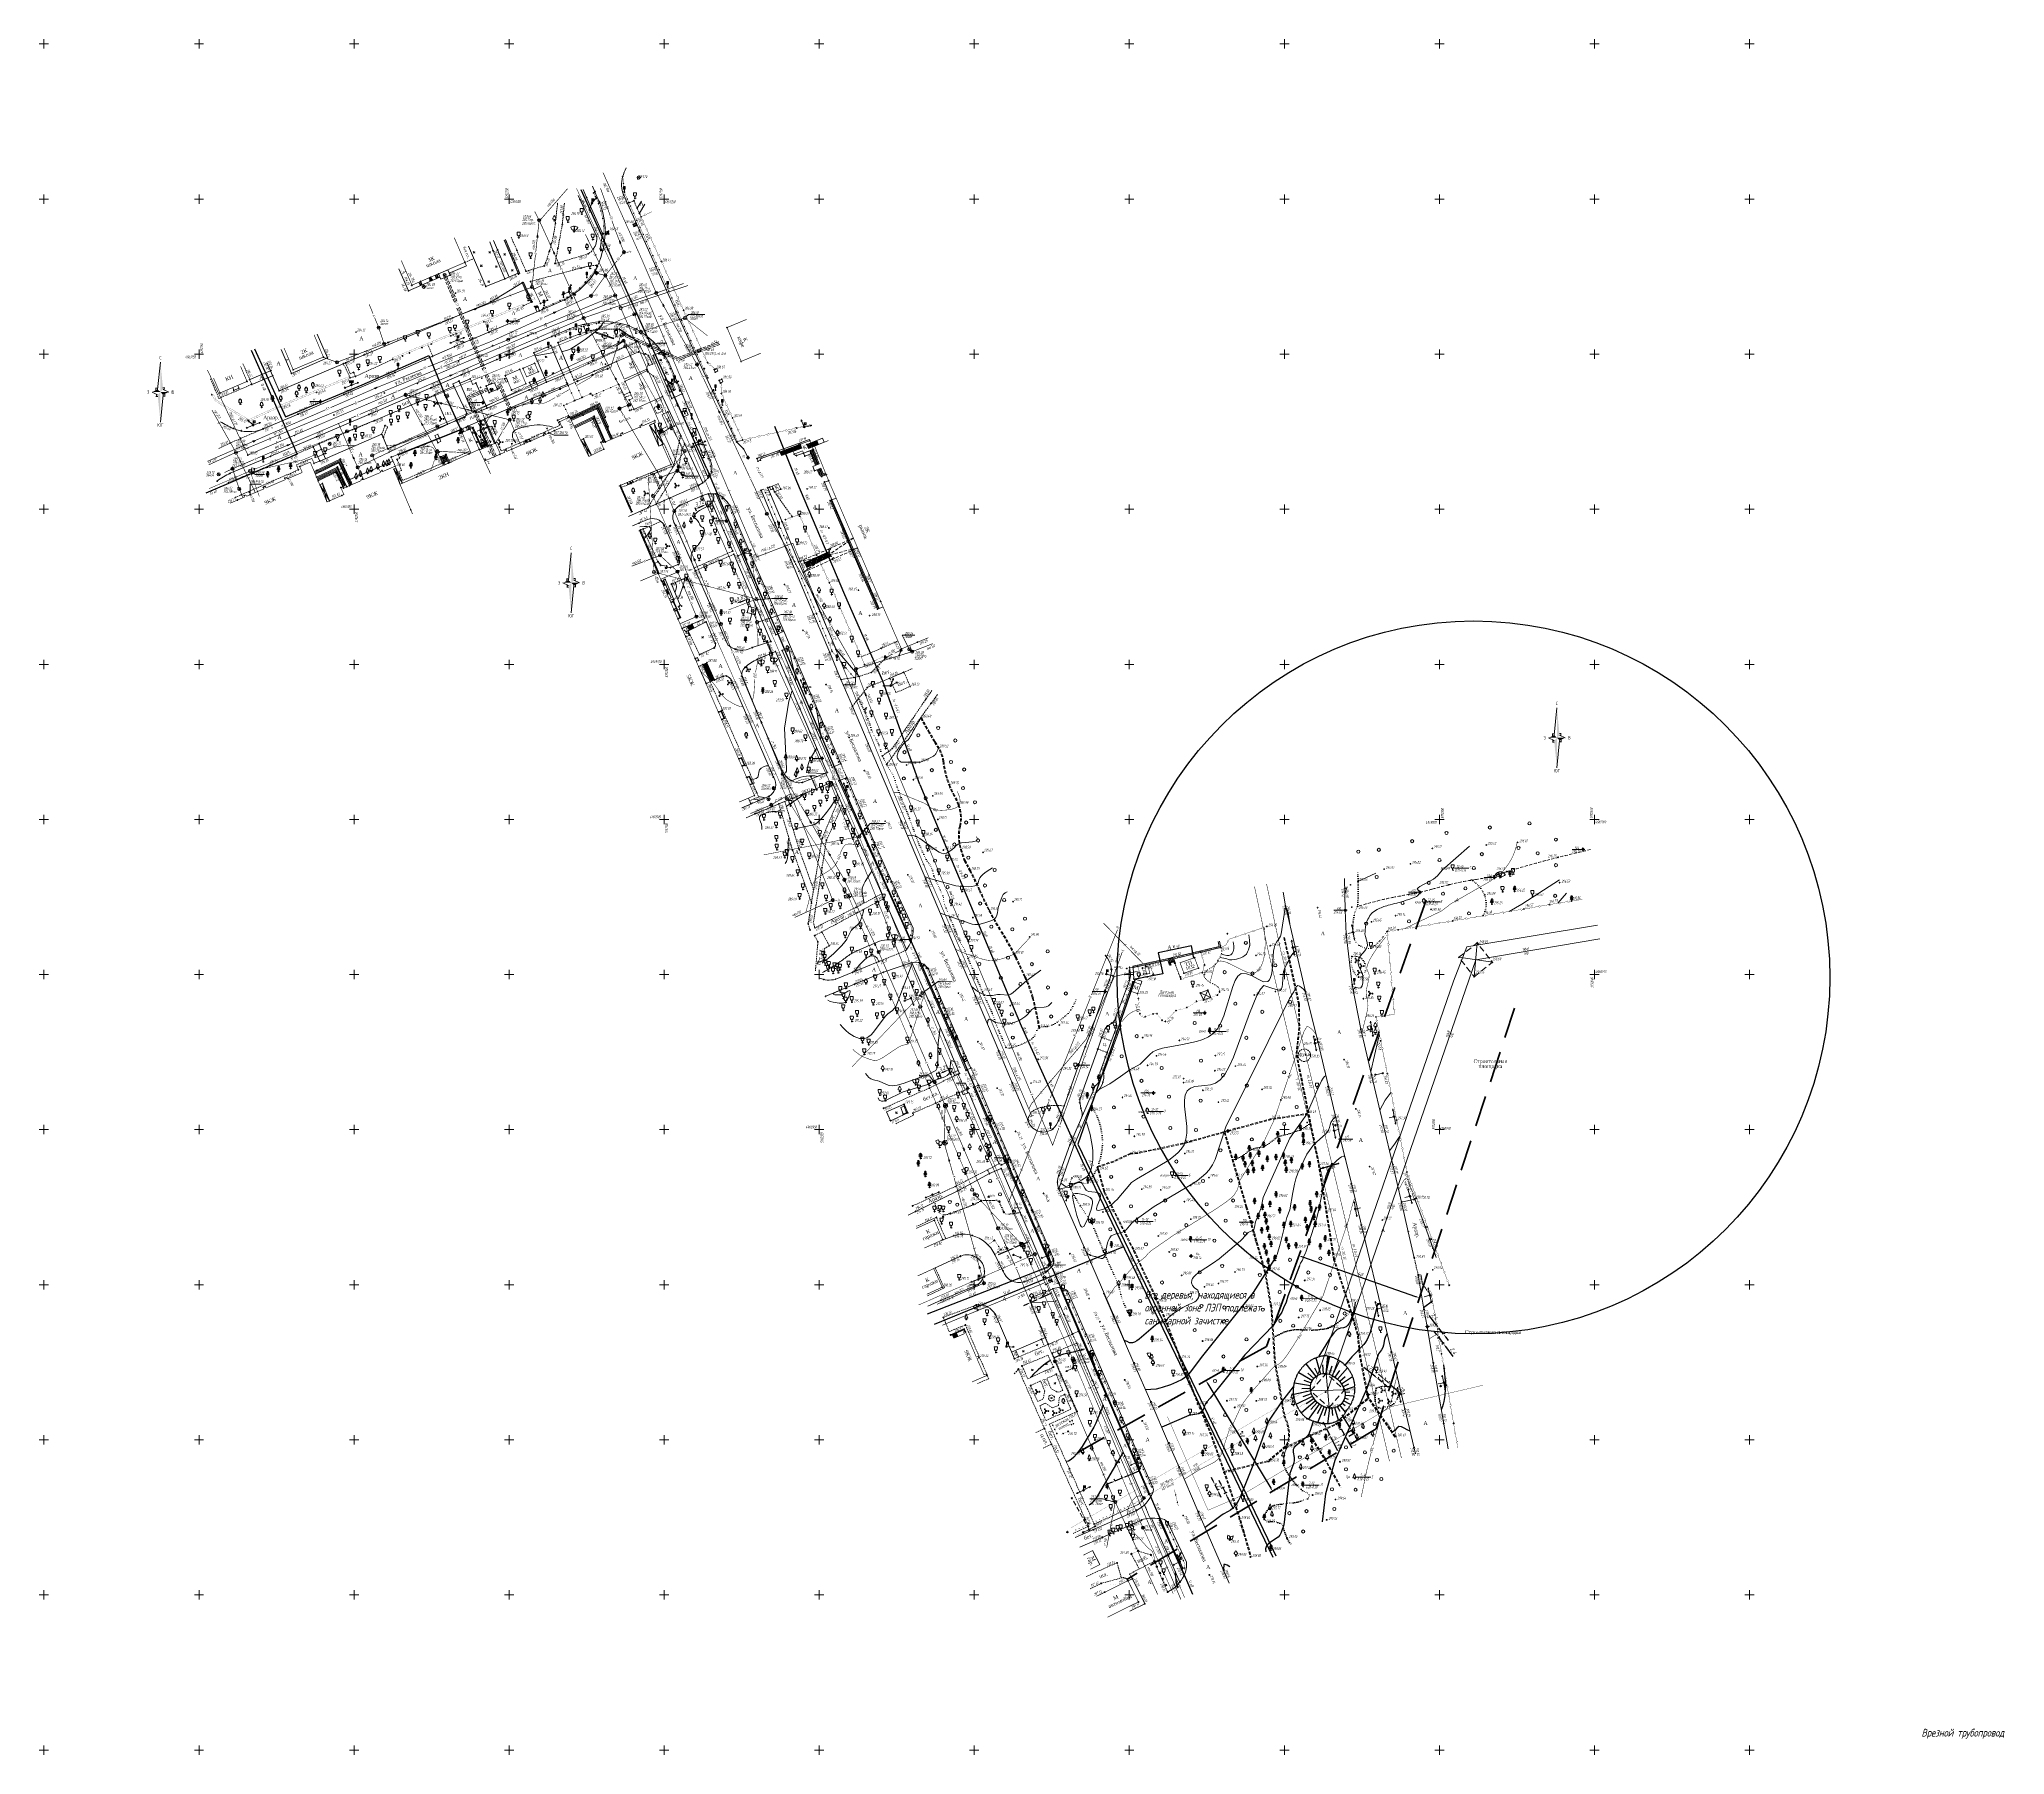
# Model space of a CAD drawing. Header units: metres. Extents: x -857 to 4713, y -766 to 4803.
# Drawn here: x 1539 to 2173, y 1931 to 2484 of the extents above; entities that cross this region are included whole.
import ezdxf
from ezdxf.enums import TextEntityAlignment as Align
from ezdxf.lldxf.tags import DXFTag

# ---------------------------------------------------------------- set-up
doc = ezdxf.new("R2010")
doc.units = ezdxf.units.M
doc.set_wipeout_variables(frame=1)
for name, pattern in [('23', [3, 2, -1]), ('71100000a', [1, 0, -1]), ('71327800', [1, 0, -1]), ('COMMUN', [6, 5, -1]), ('DASHED', [0.75, 0.5, -0.25]), ('DASHEDX2', [1.5, 1, -0.5]), ('DOT', [0.25, 0, -0.25])]:
    doc.linetypes.add(name, pattern=pattern)
for name, color, linetype, lineweight, transparency in [('31252100', 7, 'Continuous', 18, 0.65), ('51361400', 7, 'Continuous', 18, 0.65), ('51361800', 7, 'Continuous', 18, 0.65), ('51361810', 7, 'Continuous', 18, 0.65), ('51361930', 7, 'Continuous', 18, 0.65), ('51361960', 7, 'Continuous', 18, 0.65), ('51361990', 7, 'Continuous', 18, 0.65), ('51472300', 7, 'Continuous', 18, 0.65), ('51472700', 7, 'Continuous', 18, 0.65), ('51478210', 7, 'Continuous', 18, 0.65), ('51478610', 7, 'Continuous', 18, 0.65), ('62143700', 7, 'Continuous', 18, 0.65), ('62221000', 7, 'Continuous', 18, 0.65), ('71100000', 7, 'Continuous', 18, 0.65), ('71133100', 7, 'Continuous', 18, 0.65), ('71133200', 7, 'Continuous', 18, 0.65), ('71133300', 7, 'Continuous', 18, 0.65), ('71133600', 7, 'Continuous', 18, 0.65), ('71133800', 7, 'Continuous', 18, 0.65), ('71211000', 7, 'Continuous', 18, 0.65), ('82211000', 7, 'Continuous', 18, 0.65), ('82212000', 7, 'Continuous', 18, 0.65), ('82212100', 7, 'Continuous', 18, 0.65), ('82221000', 7, 'Continuous', 18, 0.65), ('82311000', 7, 'Continuous', 18, 0.65), ('82323000', 7, 'Continuous', 18, 0.65), ('Commun', 7, 'Continuous', 18, 0.65), ('CONTOURS-LABEL', 7, 'Continuous', 18, 0.65), ('ELE_SKLAD', 7, 'Continuous', 18, 0.65), ('GEO_POINTS', 7, 'Continuous', 18, 0.65), ('Grid', 7, 'Continuous', 18, 0.65), ('Otm', 7, 'Continuous', 18, 0.65), ('R_Поверхность10_CNT-MAJ', 7, 'Continuous', 18, 0.65), ('R_Поверхность10_CNT-MIN', 7, 'Continuous', 18, 0.65), ('R_Поверхность4_CNT-MAJ', 7, 'Continuous', 18, 0.65), ('R_Поверхность4_CNT-MIN', 7, 'Continuous', 18, 0.65), ('R_Поверхность5_CNT-MAJ', 7, 'Continuous', 18, 0.65), ('R_Поверхность5_CNT-MIN', 7, 'Continuous', 18, 0.65), ('R_Поверхность6_CNT-MAJ', 7, 'Continuous', 18, 0.65), ('R_Поверхность6_CNT-MIN', 7, 'Continuous', 18, 0.65), ('R_Поверхность7_CNT-MAJ', 7, 'Continuous', 18, 0.65), ('R_Поверхность7_CNT-MIN', 7, 'Continuous', 18, 0.65), ('R_Поверхность8_CNT-MAJ', 7, 'Continuous', 18, 0.65), ('R_Поверхность8_CNT-MIN', 7, 'Continuous', 18, 0.65), ('R_Поверхность9_CNT-MAJ', 7, 'Continuous', 18, 0.65), ('R_Поверхность9_CNT-MIN', 7, 'Continuous', 18, 0.65), ('Sit', 7, 'Continuous', 18, 0.65), ('Text', 7, 'Continuous', 18, 0.65), ('Text_com', 7, 'Continuous', 18, 0.65), ('Us_znak', 7, 'Continuous', 18, 0.65), ('Us_znak_fon', 7, 'Continuous', 18, 0.65), ('Рамка и сетка', 7, 'Continuous', 18, 0.65)]:
    doc.layers.add(name, color=color, linetype=linetype, lineweight=lineweight, transparency=transparency)
for name, color, linetype in [('71224000', 7, 'Continuous'), ('71315000', 7, 'Continuous'), ('71327800', 7, 'Continuous'), ('R_Поверхность1_CNT-MAJ', 7, 'Continuous'), ('R_Поверхность1_CNT-MIN', 7, 'Continuous')]:
    doc.layers.add(name, color=color, linetype=linetype)
doc.layers.add('A_GRADE2D', color=7, linetype='Continuous', transparency=0.65)
doc.layers.add('оси и размеры', color=7, linetype='Continuous', lineweight=18)
doc.styles.add('eskd', font='ESKD1.shx', dxfattribs={"width": 1.2, "oblique": 15})
doc.styles.get("Standard").update_dxf_attribs({"font": 'GOST_0.TTF', "oblique": 15})
doc.styles.add('style1', font='times.ttf', dxfattribs={"height": 1})
tags = doc.linetypes.add('122-6_3 Газопровод-тр.подземный', pattern='A,8,-2,8,-2,2.7,["Г",Standard,S=2.5,R=0,X=0,Y=-1.25],-2.5,2.8,-2,8,-2,8,-2', length=50).pattern_tags.tags
tags[12] = DXFTag(74, 10)
doc.linetypes.add('KABELww_500', pattern='A,0.0001,-0.4,[131,ltypeshp.shx,S=0.4,R=90,X=0.4,Y=-0.4],0.2,[131,ltypeshp.shx,S=0.2,R=90,X=0.4,Y=-0.2],3.6,[131,ltypeshp.shx,S=0.2,R=-90,X=-0.4,Y=0.2],0.2,[131,ltypeshp.shx,S=0.4,R=-90,X=-0.4,Y=0.4],-0.8,4,-0.4', length=9.6001)
doc.linetypes.add('TEL_500', pattern='A,0.0001,-0.5,1.5,[133,ltypeshp.shx,S=0.1,R=0,X=-0.1,Y=0],1.5,-0.5', length=4.0001)
doc.linetypes.add('ПОДЗ_ЛИНИИ_СВЯЗИ', pattern='A,4.8,-0.2,[133,ltypeshp.shx,S=0.2,R=0,X=-0.2,Y=0],-0.2,4.8,-2', length=12)
doc.dimstyles.new('ISO-25', dxfattribs={"dimtxt": 2.5, "dimasz": 2.5, "dimexe": 1.25, "dimexo": 0.625, "dimtad": 1, "dimtxsty": 'Standard', "dimcen": 2.5, "dimadec": 0, "dimazin": 0, "dimtfac": 1, "dimtmove": 0, "dimatfit": 3, "dimfxl": 1, "dimarcsym": 0})

# ---------------------------------------------------------------- blocks, each defined once
blk = doc.blocks.new('31252100a')
blk.add_circle((0, 0), 1)
blk = doc.blocks.new('71133100')
for p, q in [((-0.4, 1), (0.4, 1)), ((0, 1), (0, 0)), ((0, 0), (0.8, 0))]:
    blk.add_line(p, q)
for centre, radius, start, end in [((-0.4, 1.5), 0.538, 107.1058, 275.2306), ((-0.3, 2.4), 0.52, 101.09, 227.21), ((0, 3), 0.39, 339.52, 198.62), ((0.3, 2.4), 0.5, 301.87, 85.62), ((0.5, 1.5), 0.52, 267.04, 76.7)]:
    blk.add_arc(centre, radius, start, end)
at = {"style": 'eskd', "oblique": 15}
blk.add_attdef('Z', (1.7, -0.2), '', height=2, dxfattribs=at)
blk = doc.blocks.new('71133200')
for p, q in [((-0.924145, 3.560442), (-1.024145, 3.360442)), ((-1.024145, 3.360442), (-0.977382, 2.864397)), ((-0.977382, 2.864397), (-0.861899, 1.88241)), ((-0.024145, 3.560442), (-0.924145, 3.560442)), ((-0.861899, 1.88241), (-0.374616, 1.28565)), ((-0.374616, 1.28565), (0, 1.039723)), ((-0.024145, 3.560442), (0.875855, 3.560442)), ((0, 1.039723), (0.401375, 1.321765)), ((0, 0), (0, 1.039723)), ((0.8, 0), (0, 0)), ((0.401375, 1.321765), (0.861899, 1.88241)), ((0.861899, 1.88241), (0.975974, 2.864397)), ((0.875855, 3.560442), (0.958164, 3.395824)), ((0.975974, 2.864397), (0.958164, 3.395824))]:
    blk.add_line(p, q)
at = {"style": 'eskd', "oblique": 14.999977781}
blk.add_attdef('Z', (1.873004, -0.239356), '', height=2, dxfattribs=at)
blk = doc.blocks.new('71133600')
for p, q in [((-0.9, 2.2), (0, 1.5)), ((-0.5, 3.4), (0, 3)), ((0, 3), (0.6, 3.4)), ((0, 1.5), (1, 2.2))]:
    blk.add_line(p, q)
for points in [[(-1, 1.4), (0, 0.7), (1, 1.4)], [(-0.6, 2.8), (0, 2.4), (0, 2.4), (0.8, 2.9)], [(0.7, 0), (0, 0), (0, 3.6)]]:
    blk.add_lwpolyline(points)
at = {"style": 'eskd', "oblique": 15}
blk.add_attdef('Z', (2, -0.2), '', height=2, dxfattribs=at)
blk = doc.blocks.new('71133800')
blk.add_lwpolyline([(0.7, 0), (0, 0), (0, 0.8), (-1, 0.8), (0, 3.6), (1, 0.8), (0, 0.8)])
at = {"style": 'eskd', "oblique": 15}
blk.add_attdef('Z', (1.6, -0.8), '', height=2, dxfattribs=at)
blk = doc.blocks.new('51361930a')
at = {"color": 7}
blk.add_wipeout([(-0.1, 1), (-0.3, 1), (-0.5, 0.9), (-0.6, 0.8), (-0.8, 0.6), (-0.9, 0.5), (-1, 0.3), (-1, 0.1), (-1, -0.1), (-1, -0.3), (-0.9, -0.5), (-0.8, -0.6), (-0.6, -0.8), (-0.5, -0.9), (-0.3, -1), (-0.1, -1), (0.1, -1), (0.3, -1), (0.5, -0.9), (0.6, -0.8), (0.8, -0.6), (0.9, -0.5), (1, -0.3), (1, -0.1), (1, 0.1), (1, 0.3), (0.9, 0.5), (0.8, 0.6), (0.6, 0.8), (0.5, 0.9), (0.3, 1), (0.1, 1)], dxfattribs=at)
for p, q in [((-1, 0), (1, 0)), ((0, 0), (0, -1))]:
    blk.add_line(p, q)
blk.add_circle((0, 0), 1)
at = {"style": 'eskd', "oblique": 15}
for tag, p in [('Z', (1.7, 1.4)), ('Z1', (1.7, -1)), ('Z2', (1.7, -3.4))]:
    blk.add_attdef(tag, p, '', height=2, dxfattribs=at)
blk = doc.blocks.new('51361990a')
at = {"color": 7}
blk.add_wipeout([(1, 0.1), (1, 0.3), (0.9, 0.5), (0.8, 0.6), (0.6, 0.8), (0.5, 0.9), (0.3, 1), (0.1, 1), (-0.1, 1), (-0.3, 1), (-0.5, 0.9), (-0.6, 0.8), (-0.8, 0.6), (-0.9, 0.5), (-1, 0.3), (-1, 0.1), (-1, -0.1), (-1, -0.3), (-0.9, -0.5), (-0.8, -0.6), (-0.6, -0.8), (-0.5, -0.9), (-0.3, -1), (-0.1, -1), (0.1, -1), (0.3, -1), (0.5, -0.9), (0.6, -0.8), (0.8, -0.6), (0.9, -0.5), (1, -0.3), (1, -0.1)], dxfattribs=at)
blk.add_line((-0.7, 0.7), (0.7, -0.7))
blk.add_circle((0, 0), 1)
at = {"color": 7, "style": 'eskd', "oblique": 15}
for tag, p in [('Z', (1.7, 1.4)), ('Z1', (1.7, -1)), ('Z2', (1.7, -3.4))]:
    blk.add_attdef(tag, p, '', height=2, dxfattribs=at)
blk = doc.blocks.new('51472300')
for p, q in [((0, 0.5), (0, 3)), ((0, 2.8), (1.5, 2.8)), ((0.5, 1.7), (0.5, 2.8)), ((1.2, 1.7), (1.2, 2.8))]:
    blk.add_line(p, q)
at = {"color": 7}
for radius in [0.5, 0.05]:
    blk.add_circle((0, 0), radius, dxfattribs=at)
blk.add_arc((0.9, 1.8), 0.331, 182.1567, 357.8433)
at = {"oblique": 15}
blk.add_attdef('Z', (1, -1.4), '', height=2, dxfattribs=at)
blk = doc.blocks.new('71211000')
at = {"linetype": 'Continuous'}
h = blk.add_hatch(color=256, dxfattribs=at)
h.paths.add_polyline_path([(-0.39, -1.19, 1), (-0.99, -1.19, 1)])
h.paths.add_polyline_path([(-0.41, 1.18, 1), (-1.01, 1.18, 1)])
h.paths.add_polyline_path([(1.2, 0, 1), (1.8, 0, 1)])
for centre, radius in [((-0.71, 1.18), 0.3), ((0, 0), 0.4), ((1.5, 0), 0.3), ((-0.69, -1.19), 0.3)]:
    blk.add_circle(centre, radius)
blk = doc.blocks.new('71133300')
for p, q in [((0, 0.9), (0, 0)), ((0, 0), (0.8, 0))]:
    blk.add_line(p, q)
blk.add_lwpolyline([(0, 0.9), (-0.4, 0.9), (-0.8, 1), (-0.9, 1.2), (-1, 1.5), (-1, 1.7), (-0.5, 2.6), (0, 3.4), (0.5, 2.6), (1, 1.7), (1, 1.5), (1, 1.2), (0.8, 1), (0.4, 0.9)], close=True)
at = {"style": 'eskd', "oblique": 15}
blk.add_attdef('Z', (1.8, -0.7), '', height=2, dxfattribs=at)
blk = doc.blocks.new('51472700')
for p, q in [((-1.5, 2.7), (1.5, 2.7)), ((-1.2, 1.7), (-1.2, 2.7)), ((-0.5, 1.7), (-0.5, 2.7)), ((0, 0.5), (0, 3)), ((0.5, 1.7), (0.5, 2.7)), ((1.2, 1.7), (1.2, 2.7))]:
    blk.add_line(p, q)
at = {"color": 7}
for radius in [0.5, 0.05]:
    blk.add_circle((0, 0), radius, dxfattribs=at)
for centre in [(-0.9, 1.7), (0.9, 1.7)]:
    blk.add_arc(centre, 0.331, 182.1567, 357.8433)
at = {"style": 'eskd', "oblique": 15}
blk.add_attdef('Z', (1, -1.4), '', height=2, dxfattribs=at)
blk = doc.blocks.new('51478610')
at = {"color": 7, "const_width": 0.375}
blk.add_lwpolyline([(0, 0, 1), (0, 0, 1), (0, 0)], format="xyb", close=True, dxfattribs=at)
blk.add_circle((0, 0), 0.5)
at = {"style": 'eskd', "oblique": 15}
blk.add_attdef('Z', (1.1, -0.8), '', height=2, dxfattribs=at)
blk = doc.blocks.new('51478210')
for p, q in [((-0.3, 0.5), (-0.6, 0)), ((0.3, 0.5), (-0.3, 0.5)), ((0, 0.5), (0, 3.4)), ((0, 0), (0.1, 0)), ((0, 0), (0, 0)), ((0.1, 0), (0.1, 0)), ((0.6, 0), (0.3, 0.5)), ((-0.6, 0), (-0.3, -0.5)), ((-0.3, -0.5), (0.3, -0.5)), ((0.1, 0), (0, 0)), ((0.3, -0.5), (0.6, 0))]:
    blk.add_line(p, q)
at = {"style": 'eskd', "oblique": 15}
blk.add_attdef('Z', (1.2, -0.9), '', height=2, dxfattribs=at)
blk = doc.blocks.new('62143700')
for p, q in [((-0.4, 0), (0.4, 0)), ((0, 1.7), (0, 0))]:
    blk.add_line(p, q)
for points in [[(0.5, 2.2), (0.5, 3, 1.009478), (-0.5, 3, 0.98)], [(-0.5, 3), (-0.5, 2.2, 1), (0.5, 2.2, -0.02)]]:
    blk.add_lwpolyline(points, format="xyb")
for centre in [(0, 3), (0, 2.6), (0, 2.2)]:
    blk.add_circle(centre, 0.02)
at = {"style": 'eskd', "oblique": 15}
blk.add_attdef('Z', (1, -0.2), '', height=2, dxfattribs=at)
blk = doc.blocks.new('*U234')
at = {"layer": '82311000', "ltscale": 0.5, "flags": 128}
blk.add_lwpolyline([(5192452.68, 4968943.86, 0.05, 0.05, 0), (5192452.84, 4968942.62, 0.05, 0.05, 0), (5192452.9, 4968942.22, 0, 0, 0)], format="xyseb", dxfattribs=at)
at = {"layer": '82311000', "linetype": 'Continuous', "ltscale": 0.5, "const_width": 0.05}
blk.add_lwpolyline([(5192452.84, 4968942.62), (5192453.24, 4968942.67)], dxfattribs=at)
blk = doc.blocks.new('*U235')
at = {"layer": '82311000', "ltscale": 0.5, "flags": 128}
blk.add_lwpolyline([(5192452.9, 4968942.22, 0.05, 0.05, 0), (5192453.03, 4968940.97, 0.05, 0.05, 0), (5192453.29, 4968938.49, 0.05, 0.05, 0), (5192453.42, 4968937.35, 0.05, 0.05, 0.288305), (5192454.21, 4968936.34, 0.05, 0.05, 0.200942), (5192455.14, 4968936.39, 0.05, 0.05, 0), (5192456.59, 4968936.92, 0.05, 0.05, 0), (5192457.66, 4968937.32, 0.05, 0.05, -0.161945), (5192458.92, 4968937.36, 0.05, 0.05, 0), (5192458.98, 4968937.28, 0.05, 0.05, 0), (5192460.56, 4968935.27, 0.05, 0.05, 0.02281), (5192460.62, 4968935.19, 0.05, 0.05, 0.255661), (5192461.63, 4968934.88, 0.05, 0.05, 0), (5192462.61, 4968935.89, 0.05, 0.05, 0), (5192464.35, 4968937.68, 0.05, 0.05, 0), (5192465.15, 4968938.5, 0.05, 0.05, 0.029321), (5192466.49, 4968938.71, 0.05, 0.05, 0.054013), (5192468.85, 4968939.51, 0.05, 0.05, 0.054013), (5192470.99, 4968940.8, 0.05, 0.05, 0.01967), (5192471.69, 4968941.38, 0.05, 0.05, 0), (5192473.25, 4968941.67, 0.05, 0.05, 0), (5192473.9, 4968941.8, 0.05, 0.05, 0), (5192475.64, 4968942.4, 0.05, 0.05, 0), (5192478, 4968943.22, 0.05, 0.05, 0), (5192478.42, 4968943.37, 0.05, 0.05, 0), (5192479.11, 4968944.39, 0, 0, 0)], format="xyseb", dxfattribs=at)
at = {"layer": '82311000', "linetype": 'Continuous', "ltscale": 0.5, "const_width": 0.05}
for points in [[(5192473.25, 4968941.67), (5192473.18, 4968942.07)], [(5192475.64, 4968942.4), (5192475.51, 4968942.78)], [(5192478, 4968943.22), (5192477.87, 4968943.6)], [(5192453.03, 4968940.97), (5192453.43, 4968941.02)], [(5192453.29, 4968938.49), (5192453.69, 4968938.53)], [(5192454.21, 4968936.34), (5192454.35, 4968936.72)], [(5192456.59, 4968936.92), (5192456.45, 4968937.3)], [(5192458.98, 4968937.28), (5192459.3, 4968937.53)], [(5192460.62, 4968935.19), (5192460.91, 4968935.47)], [(5192462.61, 4968935.89), (5192462.32, 4968936.16)], [(5192464.35, 4968937.68), (5192464.06, 4968937.96)], [(5192466.49, 4968938.71), (5192466.4, 4968939.1)], [(5192468.85, 4968939.51), (5192468.68, 4968939.88)], [(5192470.99, 4968940.8), (5192470.74, 4968941.12)]]:
    blk.add_lwpolyline(points, dxfattribs=at)
blk = doc.blocks.new('*U236')
at = {"layer": '82212100', "linetype": 'Continuous', "ltscale": 0.5}
for points in [[(5192453.11, 4968951.13, 1), (5192453.1, 4968951.17, 1)], [(5192455.05, 4968949.4, 1), (5192455, 4968949.41, 1)], [(5192457.61, 4968950.37, 1), (5192457.62, 4968950.32, 1)]]:
    blk.add_hatch(color=256, dxfattribs=at).paths.add_polyline_path(points, flags=0)
at = {"layer": '82212100', "linetype": 'Continuous', "ltscale": 0.5, "flags": 128}
blk.add_lwpolyline([(5192452.73, 4968952.6, 0.1, 0.1, 0), (5192453.04, 4968951.39, 0, 0, 0)], format="xyseb", dxfattribs=at)
at = {"layer": '82212100', "linetype": 'Continuous', "ltscale": 0.5, "const_width": 0.05}
for points in [[(5192452.86, 4968951.09), (5192452.72, 4968951.05)], [(5192452.8, 4968951.33), (5192453.28, 4968951.45)], [(5192452.92, 4968950.85), (5192452.8, 4968951.33)], [(5192453.41, 4968950.97), (5192452.92, 4968950.85)], [(5192453.28, 4968951.45), (5192453.41, 4968950.97)], [(5192454.72, 4968949.23), (5192454.85, 4968949.71)], [(5192455.2, 4968949.1), (5192454.72, 4968949.23)], [(5192454.85, 4968949.71), (5192455.34, 4968949.58)], [(5192454.96, 4968949.16), (5192454.92, 4968949.02)], [(5192455.34, 4968949.58), (5192455.2, 4968949.1)], [(5192457.3, 4968950.49), (5192457.77, 4968950.66)], [(5192457.46, 4968950.02), (5192457.3, 4968950.49)], [(5192457.94, 4968950.19), (5192457.46, 4968950.02)], [(5192457.77, 4968950.66), (5192457.94, 4968950.19)], [(5192457.85, 4968950.43), (5192457.99, 4968950.48)]]:
    blk.add_lwpolyline(points, dxfattribs=at)
at = {"layer": '82212100', "linetype": 'Continuous', "ltscale": 0.5}
for points in [[(5192453.17, 4968950.91, 0.1, 0.1, 0), (5192453.44, 4968949.84, 0.1, 0.1, 0), (5192454.79, 4968949.47, 0, 0, 0)], [(5192455.27, 4968949.34, 0.1, 0.1, 0), (5192455.86, 4968949.18, 0.1, 0.1, 0), (5192457.72, 4968950.06, 0.1, 0.1, 0), (5192457.7, 4968950.11, 0, 0, 0)]]:
    blk.add_lwpolyline(points, format="xyseb", dxfattribs=at)
at = {"layer": '82212100', "ltscale": 0.5}
blk.add_lwpolyline([(5192457.53, 4968950.58, 0.1, 0.1, 0), (5192456.6, 4968953.17, 0.1, 0.1, 0), (5192456.53, 4968953.4, 0, 0, 0)], format="xyseb", dxfattribs=at)
blk = doc.blocks.new('*U237')
at = {"layer": '82212100', "linetype": 'Continuous', "ltscale": 0.5}
for points in [[(5192481.88, 4968960.78, 1), (5192481.91, 4968960.82, 1)], [(5192484.39, 4968962.15, 1), (5192484.44, 4968962.16, 1)], [(5192487.24, 4968963.11, 1), (5192487.28, 4968963.13, 1)], [(5192490.08, 4968964.07, 1), (5192490.13, 4968964.09, 1)], [(5192492.92, 4968965.03, 1), (5192492.97, 4968965.05, 1)], [(5192465.16, 4968955.52, 1), (5192465.2, 4968955.53, 1)], [(5192468.07, 4968956.22, 1), (5192468.12, 4968956.23, 1)], [(5192470.99, 4968956.92, 1), (5192471.04, 4968956.93, 1)], [(5192473.91, 4968957.62, 1), (5192473.95, 4968957.63, 1)], [(5192476.82, 4968958.32, 1), (5192476.87, 4968958.33, 1)], [(5192479.74, 4968959.02, 1), (5192479.79, 4968959.03, 1)]]:
    blk.add_hatch(color=256, dxfattribs=at).paths.add_polyline_path(points, flags=0)
for points in [[(5192481.76, 4968960.59, 0.1, 0.1, 0), (5192481, 4968959.32, 0.1, 0.1, 0), (5192480.01, 4968959.08, 0, 0, 0)], [(5192484.18, 4968962.08, 0.1, 0.1, 0), (5192482.27, 4968961.43, 0.1, 0.1, 0), (5192482.02, 4968961.02, 0, 0, 0)]]:
    blk.add_lwpolyline(points, format="xyseb", dxfattribs=at)
for points, const_width in [([(5192481.55, 4968960.72), (5192481.81, 4968961.14)], 0.05), ([(5192481.68, 4968960.93), (5192481.55, 4968961.01)], 0.05), ([(5192481.98, 4968960.46), (5192481.55, 4968960.72)], 0.05), ([(5192481.81, 4968961.14), (5192482.24, 4968960.89)], 0.05), ([(5192482.24, 4968960.89), (5192481.98, 4968960.46)], 0.05), ([(5192484.1, 4968962.31), (5192484.58, 4968962.47)], 0.05), ([(5192484.26, 4968961.84), (5192484.1, 4968962.31)], 0.05), ([(5192484.74, 4968962), (5192484.26, 4968961.84)], 0.05), ([(5192484.34, 4968962.39), (5192484.29, 4968962.54)], 0.05), ([(5192484.58, 4968962.47), (5192484.74, 4968962)], 0.05), ([(5192487.02, 4968963.04), (5192484.66, 4968962.24)], 0.1), ([(5192486.94, 4968963.27), (5192487.42, 4968963.43)], 0.05), ([(5192487.1, 4968962.8), (5192486.94, 4968963.27)], 0.05), ([(5192487.58, 4968962.96), (5192487.1, 4968962.8)], 0.05), ([(5192487.18, 4968963.35), (5192487.13, 4968963.5)], 0.05), ([(5192487.42, 4968963.43), (5192487.58, 4968962.96)], 0.05), ([(5192489.87, 4968964), (5192487.5, 4968963.2)], 0.1), ([(5192489.79, 4968964.24), (5192490.26, 4968964.4)], 0.05), ([(5192489.95, 4968963.76), (5192489.79, 4968964.24)], 0.05), ([(5192490.42, 4968963.92), (5192489.95, 4968963.76)], 0.05), ([(5192490.02, 4968964.32), (5192489.97, 4968964.46)], 0.05), ([(5192490.26, 4968964.4), (5192490.42, 4968963.92)], 0.05), ([(5192492.71, 4968964.96), (5192490.34, 4968964.16)], 0.1), ([(5192492.63, 4968965.2), (5192493.1, 4968965.36)], 0.05), ([(5192492.79, 4968964.72), (5192492.63, 4968965.2)], 0.05), ([(5192493.26, 4968964.88), (5192492.79, 4968964.72)], 0.05), ([(5192492.86, 4968965.28), (5192492.82, 4968965.42)], 0.05), ([(5192493.1, 4968965.36), (5192493.26, 4968964.88)], 0.05), ([(5192464.88, 4968955.71), (5192465.36, 4968955.82)], 0.05), ([(5192464.99, 4968955.22), (5192464.88, 4968955.71)], 0.05), ([(5192465.48, 4968955.34), (5192464.99, 4968955.22)], 0.05), ([(5192465.12, 4968955.76), (5192465.09, 4968955.91)], 0.05), ([(5192465.36, 4968955.82), (5192465.48, 4968955.34)], 0.05), ([(5192467.85, 4968956.16), (5192465.42, 4968955.58)], 0.1), ([(5192467.79, 4968956.41), (5192468.28, 4968956.52)], 0.05), ([(5192467.91, 4968955.92), (5192467.79, 4968956.41)], 0.05), ([(5192468.4, 4968956.04), (5192467.91, 4968955.92)], 0.05), ([(5192468.04, 4968956.47), (5192468, 4968956.61)], 0.05), ([(5192468.28, 4968956.52), (5192468.4, 4968956.04)], 0.05), ([(5192470.77, 4968956.86), (5192468.34, 4968956.28)], 0.1), ([(5192470.71, 4968957.11), (5192471.2, 4968957.22)], 0.05), ([(5192470.83, 4968956.62), (5192470.71, 4968957.11)], 0.05), ([(5192471.31, 4968956.74), (5192470.83, 4968956.62)], 0.05), ([(5192470.96, 4968957.17), (5192470.92, 4968957.31)], 0.05), ([(5192471.2, 4968957.22), (5192471.31, 4968956.74)], 0.05), ([(5192473.69, 4968957.56), (5192471.26, 4968956.98)], 0.1), ([(5192473.63, 4968957.81), (5192474.12, 4968957.92)], 0.05), ([(5192473.75, 4968957.32), (5192473.63, 4968957.81)], 0.05), ([(5192474.23, 4968957.44), (5192473.75, 4968957.32)], 0.05), ([(5192473.87, 4968957.87), (5192473.84, 4968958.01)], 0.05), ([(5192474.12, 4968957.92), (5192474.23, 4968957.44)], 0.05), ([(5192476.6, 4968958.27), (5192474.17, 4968957.68)], 0.1), ([(5192476.55, 4968958.51), (5192477.03, 4968958.63)], 0.05), ([(5192476.66, 4968958.02), (5192476.55, 4968958.51)], 0.05), ([(5192477.15, 4968958.14), (5192476.66, 4968958.02)], 0.05), ([(5192476.79, 4968958.57), (5192476.75, 4968958.71)], 0.05), ([(5192477.03, 4968958.63), (5192477.15, 4968958.14)], 0.05), ([(5192479.52, 4968958.97), (5192477.09, 4968958.38)], 0.1), ([(5192479.46, 4968959.21), (5192479.95, 4968959.33)], 0.05), ([(5192479.58, 4968958.72), (5192479.46, 4968959.21)], 0.05), ([(5192480.07, 4968958.84), (5192479.58, 4968958.72)], 0.05), ([(5192479.71, 4968959.27), (5192479.67, 4968959.41)], 0.05), ([(5192479.95, 4968959.33), (5192480.07, 4968958.84)], 0.05)]:
    blk.add_lwpolyline(points, dxfattribs=dict(at, const_width=const_width))
at = {"layer": '82212100', "linetype": 'Continuous', "ltscale": 0.5, "flags": 128}
blk.add_lwpolyline([(5192494.37, 4968965.52, 0.1, 0.1, 0), (5192493.18, 4968965.12, 0, 0, 0)], format="xyseb", dxfattribs=at)
at = {"layer": '82212100', "ltscale": 0.5}
blk.add_lwpolyline([(5192464.94, 4968955.46, 0.1, 0.1, 0), (5192464.12, 4968955.27, 0.1, 0.1, 0), (5192464.73, 4968953.52, 0, 0, 0)], format="xyseb", dxfattribs=at)
blk = doc.blocks.new('*U238')
at = {"layer": '82212100', "linetype": 'Continuous', "ltscale": 0.5}
for points in [[(5192459.93, 4968954.34, 1), (5192459.98, 4968954.35, 1)], [(5192462.63, 4968954.52, 1), (5192462.65, 4968954.47, 1)], [(5192454.06, 4968953.1, 1), (5192454.11, 4968953.11, 1)], [(5192456.99, 4968953.72, 1), (5192457.04, 4968953.73, 1)]]:
    blk.add_hatch(color=256, dxfattribs=at).paths.add_polyline_path(points, flags=0)
for points, const_width in [([(5192459.71, 4968954.29), (5192457.26, 4968953.78)], 0.1), ([(5192459.66, 4968954.54), (5192460.15, 4968954.64)], 0.05), ([(5192459.76, 4968954.05), (5192459.66, 4968954.54)], 0.05), ([(5192459.9, 4968954.59), (5192459.87, 4968954.74)], 0.05), ([(5192460.15, 4968954.64), (5192460.25, 4968954.15)], 0.05), ([(5192462.31, 4968954.64), (5192462.78, 4968954.82)], 0.05), ([(5192462.49, 4968954.17), (5192462.31, 4968954.64)], 0.05), ([(5192462.96, 4968954.35), (5192462.49, 4968954.17)], 0.05), ([(5192462.78, 4968954.82), (5192462.96, 4968954.35)], 0.05), ([(5192462.87, 4968954.59), (5192463.01, 4968954.64)], 0.05), ([(5192453.79, 4968953.3), (5192454.28, 4968953.4)], 0.05), ([(5192453.89, 4968952.81), (5192453.79, 4968953.3)], 0.05), ([(5192454.38, 4968952.91), (5192453.89, 4968952.81)], 0.05), ([(5192454.03, 4968953.35), (5192454, 4968953.5)], 0.05), ([(5192454.28, 4968953.4), (5192454.38, 4968952.91)], 0.05), ([(5192456.77, 4968953.67), (5192454.33, 4968953.16)], 0.1), ([(5192456.72, 4968953.92), (5192457.21, 4968954.02)], 0.05), ([(5192456.83, 4968953.43), (5192456.72, 4968953.92)], 0.05), ([(5192457.31, 4968953.53), (5192456.83, 4968953.43)], 0.05), ([(5192456.97, 4968953.97), (5192456.94, 4968954.12)], 0.05), ([(5192457.21, 4968954.02), (5192457.31, 4968953.53)], 0.05), ([(5192460.25, 4968954.15), (5192459.76, 4968954.05)], 0.05)]:
    blk.add_lwpolyline(points, dxfattribs=dict(at, const_width=const_width))
blk.add_lwpolyline([(5192462.55, 4968954.73, 0.1, 0.1, 0), (5192462.49, 4968954.88, 0.1, 0.1, 0), (5192460.2, 4968954.4, 0, 0, 0)], format="xyseb", dxfattribs=at)
at = {"layer": '82212100', "linetype": 'Continuous', "ltscale": 0.5, "flags": 128}
blk.add_lwpolyline([(5192463.17, 4968953.1, 0.1, 0.1, 0), (5192462.73, 4968954.26, 0, 0, 0)], format="xyseb", dxfattribs=at)
at = {"layer": '82212100', "ltscale": 0.5, "const_width": 0.1}
blk.add_lwpolyline([(5192453.84, 4968953.06), (5192451.22, 4968952.5)], dxfattribs=at)
blk = doc.blocks.new('*U239')
at = {"layer": '82212100', "linetype": 'Continuous', "ltscale": 0.5}
for points in [[(5192481.88, 4968960.78, 1), (5192481.91, 4968960.82, 1)], [(5192484.39, 4968962.15, 1), (5192484.44, 4968962.16, 1)], [(5192487.24, 4968963.11, 1), (5192487.28, 4968963.13, 1)], [(5192490.08, 4968964.07, 1), (5192490.13, 4968964.09, 1)], [(5192492.92, 4968965.03, 1), (5192492.97, 4968965.05, 1)]]:
    blk.add_hatch(color=256, dxfattribs=at).paths.add_polyline_path(points, flags=0)
at = {"layer": '82212100', "ltscale": 0.5, "const_width": 0.1}
blk.add_lwpolyline([(5192481.76, 4968960.59), (5192481, 4968959.32)], dxfattribs=at)
at = {"layer": '82212100', "linetype": 'Continuous', "ltscale": 0.5}
for points, const_width in [([(5192481.55, 4968960.72), (5192481.81, 4968961.14)], 0.05), ([(5192481.68, 4968960.93), (5192481.55, 4968961.01)], 0.05), ([(5192481.98, 4968960.46), (5192481.55, 4968960.72)], 0.05), ([(5192481.81, 4968961.14), (5192482.24, 4968960.89)], 0.05), ([(5192482.24, 4968960.89), (5192481.98, 4968960.46)], 0.05), ([(5192484.1, 4968962.31), (5192484.58, 4968962.47)], 0.05), ([(5192484.26, 4968961.84), (5192484.1, 4968962.31)], 0.05), ([(5192484.74, 4968962), (5192484.26, 4968961.84)], 0.05), ([(5192484.34, 4968962.39), (5192484.29, 4968962.54)], 0.05), ([(5192484.58, 4968962.47), (5192484.74, 4968962)], 0.05), ([(5192487.02, 4968963.04), (5192484.66, 4968962.24)], 0.1), ([(5192486.94, 4968963.27), (5192487.42, 4968963.43)], 0.05), ([(5192487.1, 4968962.8), (5192486.94, 4968963.27)], 0.05), ([(5192487.58, 4968962.96), (5192487.1, 4968962.8)], 0.05), ([(5192487.18, 4968963.35), (5192487.13, 4968963.5)], 0.05), ([(5192487.42, 4968963.43), (5192487.58, 4968962.96)], 0.05), ([(5192489.87, 4968964), (5192487.5, 4968963.2)], 0.1), ([(5192489.79, 4968964.24), (5192490.26, 4968964.4)], 0.05), ([(5192489.95, 4968963.76), (5192489.79, 4968964.24)], 0.05), ([(5192490.42, 4968963.92), (5192489.95, 4968963.76)], 0.05), ([(5192490.02, 4968964.32), (5192489.97, 4968964.46)], 0.05), ([(5192490.26, 4968964.4), (5192490.42, 4968963.92)], 0.05), ([(5192492.71, 4968964.96), (5192490.34, 4968964.16)], 0.1), ([(5192492.63, 4968965.2), (5192493.1, 4968965.36)], 0.05), ([(5192492.79, 4968964.72), (5192492.63, 4968965.2)], 0.05), ([(5192493.26, 4968964.88), (5192492.79, 4968964.72)], 0.05), ([(5192492.86, 4968965.28), (5192492.82, 4968965.42)], 0.05), ([(5192493.1, 4968965.36), (5192493.26, 4968964.88)], 0.05)]:
    blk.add_lwpolyline(points, dxfattribs=dict(at, const_width=const_width))
blk.add_lwpolyline([(5192484.18, 4968962.08, 0.1, 0.1, 0), (5192482.27, 4968961.43, 0.1, 0.1, 0), (5192482.02, 4968961.02, 0, 0, 0)], format="xyseb", dxfattribs=at)
at = {"layer": '82212100', "linetype": 'Continuous', "ltscale": 0.5, "flags": 128}
blk.add_lwpolyline([(5192494.37, 4968965.52, 0.1, 0.1, 0), (5192493.18, 4968965.12, 0, 0, 0)], format="xyseb", dxfattribs=at)
blk = doc.blocks.new('*U240')
at = {"layer": '82212100', "linetype": 'Continuous', "ltscale": 0.5}
for points in [[(5192473.51, 4968955.73, 1), (5192473.49, 4968955.78, 1)], [(5192467.09, 4968948.69, 1), (5192467.14, 4968948.7, 1)], [(5192469.96, 4968949.55, 1), (5192470.01, 4968949.56, 1)], [(5192472.83, 4968950.41, 1), (5192472.88, 4968950.43, 1)], [(5192474.18, 4968952.78, 1), (5192474.2, 4968952.83, 1)]]:
    blk.add_hatch(color=256, dxfattribs=at).paths.add_polyline_path(points, flags=0)
at = {"layer": '82212100', "linetype": 'Continuous', "ltscale": 0.5, "flags": 128}
blk.add_lwpolyline([(5192473.08, 4968957.19, 0.1, 0.1, 0), (5192473.43, 4968955.99, 0, 0, 0)], format="xyseb", dxfattribs=at)
at = {"layer": '82212100', "linetype": 'Continuous', "ltscale": 0.5}
for points, const_width in [([(5192473.26, 4968955.68), (5192473.12, 4968955.64)], 0.05), ([(5192473.19, 4968955.92), (5192473.67, 4968956.06)], 0.05), ([(5192473.33, 4968955.44), (5192473.19, 4968955.92)], 0.05), ([(5192473.81, 4968955.58), (5192473.33, 4968955.44)], 0.05), ([(5192473.67, 4968956.06), (5192473.81, 4968955.58)], 0.05), ([(5192466.8, 4968948.86), (5192467.28, 4968949.01)], 0.05), ([(5192466.94, 4968948.38), (5192466.8, 4968948.86)], 0.05), ([(5192467.42, 4968948.53), (5192466.94, 4968948.38)], 0.05), ([(5192467.04, 4968948.93), (5192467, 4968949.08)], 0.05), ([(5192467.28, 4968949.01), (5192467.42, 4968948.53)], 0.05), ([(5192469.75, 4968949.48), (5192467.35, 4968948.77)], 0.1), ([(5192469.67, 4968949.72), (5192470.15, 4968949.87)], 0.05), ([(5192469.82, 4968949.25), (5192469.67, 4968949.72)], 0.05), ([(5192470.3, 4968949.39), (5192469.82, 4968949.25)], 0.05), ([(5192469.91, 4968949.8), (5192469.87, 4968949.94)], 0.05), ([(5192470.15, 4968949.87), (5192470.3, 4968949.39)], 0.05), ([(5192472.62, 4968950.35), (5192470.22, 4968949.63)], 0.1), ([(5192472.55, 4968950.59), (5192473.03, 4968950.73)], 0.05), ([(5192472.69, 4968950.11), (5192472.55, 4968950.59)], 0.05), ([(5192473.17, 4968950.25), (5192472.69, 4968950.11)], 0.05), ([(5192472.79, 4968950.66), (5192472.74, 4968950.8)], 0.05), ([(5192473.03, 4968950.73), (5192473.17, 4968950.25)], 0.05), ([(5192473.95, 4968952.87), (5192473.8, 4968952.91)], 0.05), ([(5192473.88, 4968952.63), (5192474.02, 4968953.11)], 0.05), ([(5192474.36, 4968952.49), (5192473.88, 4968952.63)], 0.05), ([(5192474.02, 4968953.11), (5192474.5, 4968952.97)], 0.05), ([(5192474.5, 4968952.97), (5192474.36, 4968952.49)], 0.05)]:
    blk.add_lwpolyline(points, dxfattribs=dict(at, const_width=const_width))
for points in [[(5192473.57, 4968955.51, 0.1, 0.1, 0), (5192474.27, 4968953.09, 0.1, 0.1, 0), (5192474.26, 4968953.04, 0, 0, 0)], [(5192474.12, 4968952.56, 0.1, 0.1, 0), (5192473.57, 4968950.63, 0.1, 0.1, 0), (5192473.1, 4968950.49, 0, 0, 0)]]:
    blk.add_lwpolyline(points, format="xyseb", dxfattribs=at)
at = {"layer": '82212100', "ltscale": 0.5, "const_width": 0.1}
blk.add_lwpolyline([(5192466.87, 4968948.62), (5192466.6, 4968948.54)], dxfattribs=at)
blk = doc.blocks.new('*U241')
at = {"layer": '82212100', "linetype": 'Continuous', "ltscale": 0.5}
for points in [[(5192340.52, 4969097.16, 1), (5192340.48, 4969097.15, 1)], [(5192343.34, 4969098.2, 1), (5192343.29, 4969098.18, 1)]]:
    blk.add_hatch(color=256, dxfattribs=at).paths.add_polyline_path(points, flags=0)
at = {"layer": '82212100', "linetype": 'Continuous', "ltscale": 0.5, "flags": 128}
blk.add_lwpolyline([(5192339.09, 4969096.64, 0.1, 0.1, 0), (5192340.26, 4969097.07, 0, 0, 0)], format="xyseb", dxfattribs=at)
at = {"layer": '82212100', "linetype": 'Continuous', "ltscale": 0.5}
for points, const_width in [([(5192340.18, 4969097.3), (5192340.65, 4969097.48)], 0.05), ([(5192340.35, 4969096.83), (5192340.18, 4969097.3)], 0.05), ([(5192340.82, 4969097.01), (5192340.35, 4969096.83)], 0.05), ([(5192340.58, 4969096.92), (5192340.64, 4969096.78)], 0.05), ([(5192340.65, 4969097.48), (5192340.82, 4969097.01)], 0.05), ([(5192340.73, 4969097.24), (5192343.08, 4969098.1)], 0.1), ([(5192342.99, 4969098.34), (5192343.46, 4969098.51)], 0.05), ([(5192343.17, 4969097.87), (5192342.99, 4969098.34)], 0.05), ([(5192343.64, 4969098.04), (5192343.17, 4969097.87)], 0.05), ([(5192343.4, 4969097.96), (5192343.45, 4969097.81)], 0.05), ([(5192343.46, 4969098.51), (5192343.64, 4969098.04)], 0.05)]:
    blk.add_lwpolyline(points, dxfattribs=dict(at, const_width=const_width))
at = {"layer": '82212100', "ltscale": 0.5, "const_width": 0.1}
blk.add_lwpolyline([(5192343.55, 4969098.28), (5192343.63, 4969098.31)], dxfattribs=at)
blk = doc.blocks.new('*U242')
at = {"layer": '82323000', "ltscale": 0.5, "flags": 128}
blk.add_lwpolyline([(5192364.63, 4969049.86, 0.05, 0.05, 0), (5192365.78, 4969050.35, 0.05, 0.05, 0), (5192368.08, 4969051.33, 0.05, 0.05, 0), (5192370.38, 4969052.31, 0.05, 0.05, 0), (5192371.23, 4969052.67, 0, 0, 0)], format="xyseb", dxfattribs=at)
at = {"layer": '82323000', "linetype": 'Continuous', "ltscale": 0.5, "const_width": 0.05}
for points in [[(5192365.39, 4969050.51), (5192365.78, 4969050.35)], [(5192365.78, 4969050.35), (5192365.94, 4969050.74)], [(5192368.08, 4969051.33), (5192367.92, 4969050.93)], [(5192368.48, 4969051.17), (5192368.08, 4969051.33)], [(5192369.99, 4969052.46), (5192370.38, 4969052.31)], [(5192370.38, 4969052.31), (5192370.54, 4969052.7)]]:
    blk.add_lwpolyline(points, dxfattribs=at)
blk = doc.blocks.new('*U243')
at = {"layer": '82211000', "linetype": 'Continuous', "ltscale": 0.5}
blk.add_hatch(color=256, dxfattribs=at).paths.add_polyline_path([(5192379.91, 4968964.34, 1), (5192379.92, 4968963.84, 1)], flags=0)
at = {"layer": '82211000', "ltscale": 0.5, "const_width": 0.1}
blk.add_lwpolyline([(5192379.91, 4968963.84, -0.102887), (5192379.58, 4968962.67, -0.102887)], format="xyb", dxfattribs=at)
at = {"layer": '82211000', "linetype": 'Continuous', "ltscale": 0.5, "flags": 128}
blk.add_lwpolyline([(5192379.64, 4968965.3, 0.1, 0.1, -0.08385), (5192379.9, 4968964.34, 0, 0, 0)], format="xyseb", dxfattribs=at)
blk = doc.blocks.new('*U244')
at = {"layer": '82211000', "linetype": 'Continuous', "ltscale": 0.5}
for points in [[(5192358.94, 4969012.11, 1), (5192359.14, 4969011.65, 1)], [(5192359.93, 4969009.82, 1), (5192360.12, 4969009.36, 1)], [(5192360.91, 4969007.52, 1), (5192361.11, 4969007.06, 1)], [(5192361.9, 4969005.22, 1), (5192362.1, 4969004.76, 1)], [(5192362.89, 4969002.93, 1), (5192363.09, 4969002.47, 1)], [(5192363.88, 4969000.63, 1), (5192364.07, 4969000.17, 1)], [(5192364.86, 4968998.33, 1), (5192365.06, 4968997.87, 1)], [(5192365.85, 4968996.04, 1), (5192366.05, 4968995.58, 1)], [(5192366.84, 4968993.74, 1), (5192367.04, 4968993.28, 1)], [(5192367.83, 4968991.45, 1), (5192368.04, 4968990.99, 1)], [(5192368.86, 4968989.17, 1), (5192369.07, 4968988.71, 1)], [(5192369.89, 4968986.89, 1), (5192370.09, 4968986.43, 1)], [(5192370.92, 4968984.61, 1), (5192371.12, 4968984.15, 1)], [(5192371.95, 4968982.33, 1), (5192372.15, 4968981.88, 1)], [(5192372.98, 4968980.05, 1), (5192373.18, 4968979.6, 1)], [(5192374, 4968977.77, 1), (5192374.21, 4968977.32, 1)], [(5192375.03, 4968975.5, 1), (5192375.24, 4968975.04, 1)], [(5192376.06, 4968973.22, 1), (5192376.27, 4968972.76, 1)], [(5192377.09, 4968970.94, 1), (5192377.3, 4968970.48, 1)], [(5192378.12, 4968968.66, 1), (5192378.33, 4968968.21, 1)], [(5192379.15, 4968966.38, 1), (5192379.36, 4968965.93, 1)]]:
    blk.add_hatch(color=256, dxfattribs=at).paths.add_polyline_path(points, flags=0)
at = {"layer": '82211000', "linetype": 'Continuous', "ltscale": 0.5, "flags": 128}
blk.add_lwpolyline([(5192358.54, 4969013.03, 0.1, 0.1, 0), (5192358.94, 4969012.11, 0, 0, 0)], format="xyseb", dxfattribs=at)
at = {"layer": '82211000', "linetype": 'Continuous', "ltscale": 0.5, "const_width": 0.1}
for points in [[(5192359.14, 4969011.65), (5192359.93, 4969009.82)], [(5192360.12, 4969009.36), (5192360.91, 4969007.52)], [(5192361.11, 4969007.06), (5192361.9, 4969005.22)], [(5192362.1, 4969004.76), (5192362.89, 4969002.93)], [(5192363.09, 4969002.47), (5192363.88, 4969000.63)], [(5192364.07, 4969000.17), (5192364.86, 4968998.33)], [(5192365.06, 4968997.87), (5192365.85, 4968996.04)], [(5192366.05, 4968995.58), (5192366.84, 4968993.74)], [(5192368.04, 4968990.99), (5192368.86, 4968989.17)], [(5192369.07, 4968988.71), (5192369.89, 4968986.89)], [(5192370.09, 4968986.43), (5192370.92, 4968984.61)], [(5192371.12, 4968984.15), (5192371.95, 4968982.33)], [(5192372.15, 4968981.88), (5192372.98, 4968980.05)], [(5192373.18, 4968979.6), (5192374, 4968977.77)], [(5192374.21, 4968977.32), (5192375.03, 4968975.5)], [(5192375.24, 4968975.04), (5192376.06, 4968973.22)], [(5192376.27, 4968972.76), (5192377.09, 4968970.94)], [(5192377.3, 4968970.48), (5192378.12, 4968968.66)], [(5192378.33, 4968968.21), (5192379.15, 4968966.38)]]:
    blk.add_lwpolyline(points, dxfattribs=at)
at = {"layer": '82211000', "linetype": 'Continuous', "ltscale": 0.5}
blk.add_lwpolyline([(5192367.04, 4968993.28, 0.1, 0.1, 0), (5192367.68, 4968991.78, 0.1, 0.1, 0), (5192367.83, 4968991.45, 0, 0, 0)], format="xyseb", dxfattribs=at)
at = {"layer": '82211000', "ltscale": 0.5, "const_width": 0.1}
blk.add_lwpolyline([(5192379.36, 4968965.93), (5192379.64, 4968965.3)], dxfattribs=at)
blk = doc.blocks.new('*U245')
at = {"layer": '82211000', "linetype": 'Continuous', "ltscale": 0.5}
for points in [[(5192401.54, 4968912.65, 1), (5192401.74, 4968912.19, 1)], [(5192402.53, 4968910.36, 1), (5192402.72, 4968909.9, 1)], [(5192403.52, 4968908.06, 1), (5192403.71, 4968907.6, 1)], [(5192404.5, 4968905.76, 1), (5192404.7, 4968905.3, 1)], [(5192405.49, 4968903.47, 1), (5192405.69, 4968903.01, 1)], [(5192406.49, 4968901.17, 1), (5192406.69, 4968900.72, 1)], [(5192407.49, 4968898.88, 1), (5192407.7, 4968898.43, 1)], [(5192408.5, 4968896.6, 1), (5192408.7, 4968896.14, 1)], [(5192409.51, 4968894.31, 1), (5192409.71, 4968893.85, 1)], [(5192410.52, 4968892.02, 1), (5192410.72, 4968891.56, 1)], [(5192411.52, 4968889.73, 1), (5192411.73, 4968889.27, 1)], [(5192412.53, 4968887.44, 1), (5192412.73, 4968886.99, 1)], [(5192413.54, 4968885.16, 1), (5192413.74, 4968884.7, 1)], [(5192414.55, 4968882.87, 1), (5192414.75, 4968882.41, 1)], [(5192415.55, 4968880.58, 1), (5192415.75, 4968880.12, 1)], [(5192416.56, 4968878.29, 1), (5192416.76, 4968877.83, 1)], [(5192417.57, 4968876, 1), (5192417.77, 4968875.55, 1)], [(5192418.57, 4968873.71, 1), (5192418.77, 4968873.25, 1)], [(5192419.55, 4968871.41, 1), (5192419.74, 4968870.95, 1)], [(5192420.52, 4968869.11, 1), (5192420.72, 4968868.65, 1)], [(5192421.5, 4968866.81, 1), (5192421.69, 4968866.35, 1)], [(5192422.47, 4968864.51, 1), (5192422.67, 4968864.05, 1)], [(5192423.45, 4968862.2, 1), (5192423.64, 4968861.74, 1)], [(5192424.42, 4968859.9, 1), (5192424.62, 4968859.44, 1)]]:
    blk.add_hatch(color=256, dxfattribs=at).paths.add_polyline_path(points, flags=0)
at = {"layer": '82211000', "linetype": 'Continuous', "ltscale": 0.5, "flags": 128}
blk.add_lwpolyline([(5192401.14, 4968913.57, 0.1, 0.1, 0), (5192401.54, 4968912.65, 0, 0, 0)], format="xyseb", dxfattribs=at)
at = {"layer": '82211000', "linetype": 'Continuous', "ltscale": 0.5, "const_width": 0.1}
for points in [[(5192401.74, 4968912.19), (5192402.53, 4968910.36)], [(5192402.72, 4968909.9), (5192403.52, 4968908.06)], [(5192403.71, 4968907.6), (5192404.5, 4968905.76)], [(5192404.7, 4968905.3), (5192405.49, 4968903.47)], [(5192406.69, 4968900.72), (5192407.49, 4968898.88)], [(5192407.7, 4968898.43), (5192408.5, 4968896.6)], [(5192408.7, 4968896.14), (5192409.51, 4968894.31)], [(5192409.71, 4968893.85), (5192410.52, 4968892.02)], [(5192410.72, 4968891.56), (5192411.52, 4968889.73)], [(5192411.73, 4968889.27), (5192412.53, 4968887.44)], [(5192412.73, 4968886.99), (5192413.54, 4968885.16)], [(5192413.74, 4968884.7), (5192414.55, 4968882.87)], [(5192414.75, 4968882.41), (5192415.55, 4968880.58)], [(5192415.75, 4968880.12), (5192416.56, 4968878.29)], [(5192416.76, 4968877.83), (5192417.57, 4968876)], [(5192418.77, 4968873.25), (5192419.55, 4968871.41)], [(5192419.74, 4968870.95), (5192420.52, 4968869.11)], [(5192420.72, 4968868.65), (5192421.5, 4968866.81)], [(5192421.69, 4968866.35), (5192422.47, 4968864.51)], [(5192422.67, 4968864.05), (5192423.45, 4968862.2)], [(5192423.64, 4968861.74), (5192424.42, 4968859.9)]]:
    blk.add_lwpolyline(points, dxfattribs=at)
at = {"layer": '82211000', "linetype": 'Continuous', "ltscale": 0.5}
for points in [[(5192405.69, 4968903.01, 0.1, 0.1, 0), (5192406.12, 4968902, 0.1, 0.1, 0), (5192406.49, 4968901.17, 0, 0, 0)], [(5192417.77, 4968875.55, 0.1, 0.1, 0), (5192418.44, 4968874.03, 0.1, 0.1, 0), (5192418.57, 4968873.71, 0, 0, 0)]]:
    blk.add_lwpolyline(points, format="xyseb", dxfattribs=at)
at = {"layer": '82211000', "ltscale": 0.5, "const_width": 0.1}
blk.add_lwpolyline([(5192424.62, 4968859.44), (5192425.39, 4968857.62)], dxfattribs=at)
blk = doc.blocks.new('*U246')
at = {"layer": '82212000', "linetype": 'Continuous', "ltscale": 0.5}
for points in [[(5192292.89, 4969091.64, 1), (5192292.87, 4969091.68, 1)], [(5192294.07, 4969088.88, 1), (5192294.05, 4969088.93, 1)], [(5192295.26, 4969086.12, 1), (5192295.24, 4969086.17, 1)], [(5192296.44, 4969083.37, 1), (5192296.42, 4969083.41, 1)], [(5192297.62, 4969080.61, 1), (5192297.6, 4969080.66, 1)]]:
    blk.add_hatch(color=256, dxfattribs=at).paths.add_polyline_path(points, flags=0)
at = {"layer": '82212000', "ltscale": 0.5, "const_width": 0.1}
blk.add_lwpolyline([(5192292.78, 4969091.89), (5192292.21, 4969093.23)], dxfattribs=at)
at = {"layer": '82212000', "linetype": 'Continuous', "ltscale": 0.5}
for points, const_width in [([(5192292.65, 4969091.56), (5192292.51, 4969091.5)], 0.05), ([(5192292.55, 4969091.79), (5192293.01, 4969091.99)], 0.05), ([(5192292.75, 4969091.33), (5192292.55, 4969091.79)], 0.05), ([(5192293.21, 4969091.53), (5192292.75, 4969091.33)], 0.05), ([(5192293.97, 4969089.13), (5192292.98, 4969091.43)], 0.1), ([(5192293.01, 4969091.99), (5192293.21, 4969091.53)], 0.05), ([(5192293.83, 4969088.8), (5192293.7, 4969088.75)], 0.05), ([(5192293.74, 4969089.03), (5192294.2, 4969089.23)], 0.05), ([(5192293.93, 4969088.57), (5192293.74, 4969089.03)], 0.05), ([(5192294.39, 4969088.77), (5192293.93, 4969088.57)], 0.05), ([(5192295.15, 4969086.38), (5192294.16, 4969088.67)], 0.1), ([(5192294.2, 4969089.23), (5192294.39, 4969088.77)], 0.05), ([(5192295.02, 4969086.05), (5192294.88, 4969085.99)], 0.05), ([(5192294.92, 4969086.28), (5192295.38, 4969086.47)], 0.05), ([(5192295.12, 4969085.82), (5192294.92, 4969086.28)], 0.05), ([(5192295.58, 4969086.02), (5192295.12, 4969085.82)], 0.05), ([(5192296.33, 4969083.62), (5192295.35, 4969085.92)], 0.1), ([(5192295.38, 4969086.47), (5192295.58, 4969086.02)], 0.05), ([(5192296.2, 4969083.29), (5192296.06, 4969083.23)], 0.05), ([(5192296.1, 4969083.52), (5192296.56, 4969083.72)], 0.05), ([(5192296.3, 4969083.06), (5192296.1, 4969083.52)], 0.05), ([(5192296.76, 4969083.26), (5192296.3, 4969083.06)], 0.05), ([(5192297.51, 4969080.86), (5192296.53, 4969083.16)], 0.1), ([(5192296.56, 4969083.72), (5192296.76, 4969083.26)], 0.05), ([(5192297.29, 4969080.76), (5192297.74, 4969080.96)], 0.05), ([(5192297.74, 4969080.96), (5192297.94, 4969080.5)], 0.05), ([(5192297.38, 4969080.53), (5192297.25, 4969080.47)], 0.05), ([(5192297.48, 4969080.3), (5192297.29, 4969080.76)], 0.05), ([(5192297.94, 4969080.5), (5192297.48, 4969080.3)], 0.05)]:
    blk.add_lwpolyline(points, dxfattribs=dict(at, const_width=const_width))
at = {"layer": '82212000', "linetype": 'Continuous', "ltscale": 0.5, "flags": 128}
blk.add_lwpolyline([(5192298.2, 4969079.25, 0.1, 0.1, 0), (5192297.71, 4969080.4, 0, 0, 0)], format="xyseb", dxfattribs=at)
blk = doc.blocks.new('*U247')
at = {"layer": '82212000', "linetype": 'Continuous', "ltscale": 0.5}
for points in [[(5192286.55, 4969105.94, 1), (5192286.53, 4969105.99, 1)], [(5192287.75, 4969103.19, 1), (5192287.73, 4969103.24, 1)], [(5192288.97, 4969100.45, 1), (5192288.94, 4969100.5, 1)]]:
    blk.add_hatch(color=256, dxfattribs=at).paths.add_polyline_path(points, flags=0)
at = {"layer": '82212000', "ltscale": 0.5, "const_width": 0.1}
blk.add_lwpolyline([(5192286.44, 4969106.19), (5192285.8, 4969107.65)], dxfattribs=at)
at = {"layer": '82212000', "linetype": 'Continuous', "ltscale": 0.5}
for points, const_width in [([(5192286.31, 4969105.86), (5192286.17, 4969105.8)], 0.05), ([(5192286.21, 4969106.09), (5192286.67, 4969106.29)], 0.05), ([(5192286.41, 4969105.64), (5192286.21, 4969106.09)], 0.05), ([(5192286.87, 4969105.84), (5192286.41, 4969105.64)], 0.05), ([(5192287.64, 4969103.45), (5192286.64, 4969105.74)], 0.1), ([(5192286.67, 4969106.29), (5192286.87, 4969105.84)], 0.05), ([(5192287.51, 4969103.12), (5192287.38, 4969103.06)], 0.05), ([(5192287.41, 4969103.35), (5192287.87, 4969103.55)], 0.05), ([(5192287.61, 4969102.89), (5192287.41, 4969103.35)], 0.05), ([(5192288.07, 4969103.09), (5192287.61, 4969102.89)], 0.05), ([(5192287.87, 4969103.55), (5192288.07, 4969103.09)], 0.05), ([(5192288.73, 4969100.37), (5192288.59, 4969100.3)], 0.05), ([(5192288.62, 4969100.59), (5192289.08, 4969100.8)], 0.05), ([(5192288.83, 4969100.14), (5192288.62, 4969100.59)], 0.05), ([(5192289.29, 4969100.35), (5192288.83, 4969100.14)], 0.05), ([(5192289.08, 4969100.8), (5192289.29, 4969100.35)], 0.05)]:
    blk.add_lwpolyline(points, dxfattribs=dict(at, const_width=const_width))
blk.add_lwpolyline([(5192288.85, 4969100.7, 0.1, 0.1, 0), (5192288.74, 4969100.93, 0.1, 0.1, 0), (5192287.84, 4969102.99, 0, 0, 0)], format="xyseb", dxfattribs=at)
at = {"layer": '82212000', "linetype": 'Continuous', "ltscale": 0.5, "flags": 128}
blk.add_lwpolyline([(5192289.58, 4969099.11, 0.1, 0.1, 0), (5192289.06, 4969100.25, 0, 0, 0)], format="xyseb", dxfattribs=at)
blk = doc.blocks.new('*U248')
at = {"layer": '82212000', "linetype": 'Continuous', "ltscale": 0.5}
blk.add_hatch(color=256, dxfattribs=at).paths.add_polyline_path([(5192293.89, 4969194.91, 1), (5192293.94, 4969194.93, 1)], flags=0)
at = {"layer": '82212000', "linetype": 'Continuous', "ltscale": 0.5, "const_width": 0.05}
for points in [[(5192293.58, 4969195.04), (5192294.03, 4969195.25)], [(5192293.79, 4969194.59), (5192293.58, 4969195.04)], [(5192293.81, 4969195.15), (5192293.74, 4969195.28)], [(5192294.03, 4969195.25), (5192294.25, 4969194.8)], [(5192294.25, 4969194.8), (5192293.79, 4969194.59)]]:
    blk.add_lwpolyline(points, dxfattribs=at)
at = {"layer": '82212000', "ltscale": 0.5, "const_width": 0.1}
blk.add_lwpolyline([(5192294.14, 4969195.03), (5192296.06, 4969195.93)], dxfattribs=at)
at = {"layer": '82212000', "linetype": 'Continuous', "ltscale": 0.5, "flags": 128}
blk.add_lwpolyline([(5192292.55, 4969194.28, 0.1, 0.1, 0), (5192293.69, 4969194.81, 0, 0, 0)], format="xyseb", dxfattribs=at)
blk = doc.blocks.new('*U249')
at = {"layer": '82211000', "linetype": 'Continuous', "ltscale": 0.5}
for points in [[(5192384.33, 4968952.24, 1), (5192384.65, 4968951.86, 1)], [(5192385.46, 4968950.03, 1), (5192385.65, 4968949.57, 1)], [(5192386.44, 4968947.73, 1), (5192386.64, 4968947.27, 1)], [(5192387.42, 4968945.43, 1), (5192387.62, 4968944.97, 1)], [(5192388.4, 4968943.13, 1), (5192388.6, 4968942.67, 1)], [(5192389.38, 4968940.83, 1), (5192389.58, 4968940.37, 1)], [(5192390.36, 4968938.54, 1), (5192390.56, 4968938.08, 1)], [(5192391.36, 4968936.24, 1), (5192391.56, 4968935.78, 1)], [(5192392.35, 4968933.95, 1), (5192392.55, 4968933.49, 1)], [(5192393.35, 4968931.66, 1), (5192393.55, 4968931.2, 1)], [(5192394.34, 4968929.36, 1), (5192394.54, 4968928.9, 1)], [(5192395.34, 4968927.07, 1), (5192395.54, 4968926.61, 1)], [(5192396.33, 4968924.77, 1), (5192396.53, 4968924.32, 1)], [(5192397.33, 4968922.48, 1), (5192397.53, 4968922.02, 1)]]:
    blk.add_hatch(color=256, dxfattribs=at).paths.add_polyline_path(points, flags=0)
at = {"layer": '82211000', "linetype": 'Continuous', "ltscale": 0.5, "flags": 128}
blk.add_lwpolyline([(5192383.55, 4968952.87, 0.1, 0.1, -0.129489), (5192383.63, 4968952.82, 0.1, 0.1, -0.055966), (5192384.33, 4968952.24, 0, 0, 0)], format="xyseb", dxfattribs=at)
at = {"layer": '82211000', "linetype": 'Continuous', "ltscale": 0.5}
for points in [[(5192384.65, 4968951.86, 0.1, 0.1, -0.008485), (5192384.73, 4968951.75, 0.1, 0.1, 0), (5192385.46, 4968950.03, 0, 0, 0)], [(5192389.58, 4968940.37, 0.1, 0.1, 0), (5192390.17, 4968938.97, 0.1, 0.1, 0), (5192390.36, 4968938.54, 0, 0, 0)]]:
    blk.add_lwpolyline(points, format="xyseb", dxfattribs=at)
at = {"layer": '82211000', "linetype": 'Continuous', "ltscale": 0.5, "const_width": 0.1}
for points in [[(5192385.65, 4968949.57), (5192386.44, 4968947.73)], [(5192386.64, 4968947.27), (5192387.42, 4968945.43)], [(5192387.62, 4968944.97), (5192388.4, 4968943.13)], [(5192388.6, 4968942.67), (5192389.38, 4968940.83)], [(5192390.56, 4968938.08), (5192391.36, 4968936.24)], [(5192391.56, 4968935.78), (5192392.35, 4968933.95)], [(5192392.55, 4968933.49), (5192393.35, 4968931.66)], [(5192393.55, 4968931.2), (5192394.34, 4968929.36)], [(5192394.54, 4968928.9), (5192395.34, 4968927.07)], [(5192395.54, 4968926.61), (5192396.33, 4968924.77)], [(5192396.53, 4968924.32), (5192397.33, 4968922.48)]]:
    blk.add_lwpolyline(points, dxfattribs=at)
at = {"layer": '82211000', "ltscale": 0.5, "const_width": 0.1}
blk.add_lwpolyline([(5192397.53, 4968922.02), (5192398.24, 4968920.38)], dxfattribs=at)
blk = doc.blocks.new('*U250')
at = {"layer": '82211000', "linetype": 'Continuous', "ltscale": 0.5}
for points in [[(5192406.5, 4968864.32, 1), (5192406.08, 4968864.03, 1)], [(5192407.41, 4968860.39, 1), (5192407.81, 4968860.69, 1)], [(5192408.01, 4968862.14, 1), (5192407.73, 4968862.56, 1)]]:
    blk.add_hatch(color=256, dxfattribs=at).paths.add_polyline_path(points, flags=0)
at = {"layer": '82211000', "ltscale": 0.5, "const_width": 0.1}
blk.add_lwpolyline([(5192406.08, 4968864.03), (5192404.39, 4968862.87)], dxfattribs=at)
at = {"layer": '82211000', "linetype": 'Continuous', "ltscale": 0.5}
for points in [[(5192407.73, 4968862.56, 0.1, 0.1, 0), (5192406.54, 4968864.35, 0.1, 0.1, 0), (5192406.5, 4968864.32, 0, 0, 0)], [(5192407.81, 4968860.69, 0.1, 0.1, 0), (5192408.58, 4968861.29, 0.1, 0.1, 0), (5192408.01, 4968862.14, 0, 0, 0)]]:
    blk.add_lwpolyline(points, format="xyseb", dxfattribs=at)
at = {"layer": '82211000', "linetype": 'Continuous', "ltscale": 0.5, "flags": 128}
blk.add_lwpolyline([(5192406.62, 4968859.77, 0.1, 0.1, 0), (5192407.41, 4968860.39, 0, 0, 0)], format="xyseb", dxfattribs=at)
blk = doc.blocks.new('*U251')
at = {"layer": '82211000', "linetype": 'Continuous', "ltscale": 0.5}
for points in [[(5192429.75, 4968847.37, 1), (5192429.95, 4968846.91, 1)], [(5192430.74, 4968845.07, 1), (5192430.94, 4968844.61, 1)], [(5192431.73, 4968842.77, 1), (5192431.93, 4968842.32, 1)], [(5192432.72, 4968840.48, 1), (5192432.92, 4968840.02, 1)], [(5192433.71, 4968838.18, 1), (5192433.91, 4968837.72, 1)], [(5192434.7, 4968835.89, 1), (5192434.9, 4968835.43, 1)], [(5192435.69, 4968833.59, 1), (5192435.89, 4968833.13, 1)], [(5192436.68, 4968831.29, 1), (5192436.88, 4968830.84, 1)]]:
    blk.add_hatch(color=256, dxfattribs=at).paths.add_polyline_path(points, flags=0)
at = {"layer": '82211000', "linetype": 'Continuous', "ltscale": 0.5, "flags": 128}
blk.add_lwpolyline([(5192429.36, 4968848.28, 0.1, 0.1, 0), (5192429.75, 4968847.37, 0, 0, 0)], format="xyseb", dxfattribs=at)
at = {"layer": '82211000', "linetype": 'Continuous', "ltscale": 0.5, "const_width": 0.1}
for points in [[(5192429.95, 4968846.91), (5192430.74, 4968845.07)], [(5192430.94, 4968844.61), (5192431.73, 4968842.77)], [(5192431.93, 4968842.32), (5192432.72, 4968840.48)], [(5192432.92, 4968840.02), (5192433.71, 4968838.18)], [(5192433.91, 4968837.72), (5192434.7, 4968835.89)], [(5192434.9, 4968835.43), (5192435.69, 4968833.59)], [(5192435.89, 4968833.13), (5192436.68, 4968831.29)]]:
    blk.add_lwpolyline(points, dxfattribs=at)
at = {"layer": '82211000', "ltscale": 0.5, "const_width": 0.1}
blk.add_lwpolyline([(5192436.88, 4968830.84), (5192437.39, 4968829.65)], dxfattribs=at)
blk = doc.blocks.new('*U252')
at = {"layer": '82211000', "linetype": 'Continuous', "ltscale": 0.5}
for points in [[(5192318.88, 4969103.27, 1), (5192318.54, 4969103.63, 1)], [(5192320.79, 4969100.97, 1), (5192320.46, 4969101.34, 1)], [(5192321.83, 4969098.57, 1), (5192321.63, 4969099.03, 1)], [(5192322.81, 4969096.27, 1), (5192322.61, 4969096.73, 1)], [(5192323.79, 4969093.97, 1), (5192323.59, 4969094.43, 1)], [(5192324.77, 4969091.67, 1), (5192324.58, 4969092.13, 1)], [(5192325.75, 4969089.38, 1), (5192325.56, 4969089.84, 1)], [(5192326.73, 4969087.08, 1), (5192326.54, 4969087.54, 1)], [(5192327.72, 4969084.78, 1), (5192327.52, 4969085.24, 1)], [(5192328.7, 4969082.48, 1), (5192328.51, 4969082.94, 1)], [(5192329.69, 4969080.18, 1), (5192329.49, 4969080.64, 1)], [(5192330.67, 4969077.88, 1), (5192330.48, 4969078.34, 1)], [(5192331.66, 4969075.59, 1), (5192331.46, 4969076.05, 1)], [(5192332.64, 4969073.29, 1), (5192332.45, 4969073.75, 1)], [(5192333.63, 4969070.99, 1), (5192333.43, 4969071.45, 1)], [(5192334.62, 4969068.69, 1), (5192334.42, 4969069.15, 1)], [(5192335.6, 4969066.4, 1), (5192335.41, 4969066.86, 1)], [(5192336.59, 4969064.1, 1), (5192336.39, 4969064.56, 1)], [(5192337.57, 4969061.8, 1), (5192337.38, 4969062.26, 1)]]:
    blk.add_hatch(color=256, dxfattribs=at).paths.add_polyline_path(points, flags=0)
at = {"layer": '82211000', "ltscale": 0.5, "const_width": 0.1}
blk.add_lwpolyline([(5192318.53, 4969103.62, 0.104596), (5192317.47, 4969104.24, 0.104596)], format="xyb", dxfattribs=at)
at = {"layer": '82211000', "linetype": 'Continuous', "ltscale": 0.5}
for points in [[(5192320.46, 4969101.34, 0.1, 0.1, -0.006177), (5192318.9, 4969103.22, 0.1, 0.1, 0.004219), (5192318.87, 4969103.26, 0, 0, 0)], [(5192321.63, 4969099.03, 0.1, 0.1, 0), (5192320.82, 4969100.93, 0.1, 0.1, -0.000126), (5192320.79, 4969100.97, 0, 0, 0)], [(5192327.52, 4969085.24, 0.1, 0.1, 0), (5192327.48, 4969085.34, 0.1, 0.1, 0), (5192326.73, 4969087.08, 0, 0, 0)], [(5192332.45, 4969073.75, 0.1, 0.1, 0), (5192331.9, 4969075.02, 0.1, 0.1, 0), (5192331.66, 4969075.59, 0, 0, 0)]]:
    blk.add_lwpolyline(points, format="xyseb", dxfattribs=at)
at = {"layer": '82211000', "linetype": 'Continuous', "ltscale": 0.5, "const_width": 0.1}
for points in [[(5192322.61, 4969096.73), (5192321.83, 4969098.57)], [(5192323.59, 4969094.43), (5192322.81, 4969096.27)], [(5192324.58, 4969092.13), (5192323.79, 4969093.97)], [(5192325.56, 4969089.84), (5192324.77, 4969091.67)], [(5192326.54, 4969087.54), (5192325.75, 4969089.38)], [(5192328.51, 4969082.94), (5192327.72, 4969084.78)], [(5192329.49, 4969080.64), (5192328.7, 4969082.48)], [(5192330.48, 4969078.34), (5192329.69, 4969080.18)], [(5192331.46, 4969076.05), (5192330.67, 4969077.88)], [(5192333.43, 4969071.45), (5192332.64, 4969073.29)], [(5192334.42, 4969069.15), (5192333.63, 4969070.99)], [(5192335.41, 4969066.86), (5192334.62, 4969068.69)], [(5192336.39, 4969064.56), (5192335.6, 4969066.4)], [(5192337.38, 4969062.26), (5192336.59, 4969064.1)]]:
    blk.add_lwpolyline(points, dxfattribs=at)
at = {"layer": '82211000', "linetype": 'Continuous', "ltscale": 0.5, "flags": 128}
blk.add_lwpolyline([(5192337.97, 4969060.88, 0.1, 0.1, 0), (5192337.57, 4969061.8, 0, 0, 0)], format="xyseb", dxfattribs=at)
blk = doc.blocks.new('*U253')
at = {"layer": '82211000', "linetype": 'Continuous', "ltscale": 0.5}
for points in [[(5192312.15, 4969121.11, 1), (5192312.35, 4969120.65, 1)], [(5192313.13, 4969118.81, 1), (5192313.32, 4969118.35, 1)], [(5192314.1, 4969116.51, 1), (5192314.29, 4969116.04, 1)], [(5192314.88, 4969114.14, 1), (5192314.94, 4969113.64, 1)], [(5192314.73, 4969111.66, 1), (5192314.52, 4969111.21, 1)]]:
    blk.add_hatch(color=256, dxfattribs=at).paths.add_polyline_path(points, flags=0)
at = {"layer": '82211000', "linetype": 'Continuous', "ltscale": 0.5, "flags": 128}
blk.add_lwpolyline([(5192311.76, 4969122.03, 0.1, 0.1, 0), (5192312.15, 4969121.11, 0, 0, 0)], format="xyseb", dxfattribs=at)
at = {"layer": '82211000', "linetype": 'Continuous', "ltscale": 0.5, "const_width": 0.1}
for points in [[(5192312.35, 4969120.65), (5192313.13, 4969118.81)], [(5192313.32, 4969118.35), (5192314.1, 4969116.51)]]:
    blk.add_lwpolyline(points, dxfattribs=at)
at = {"layer": '82211000', "linetype": 'Continuous', "ltscale": 0.5}
for points in [[(5192314.29, 4969116.04, 0.1, 0.1, 0), (5192314.45, 4969115.67, 0.1, 0.1, -0.063691), (5192314.88, 4969114.14, 0, 0, 0)], [(5192314.93, 4969113.64, 0.1, 0.1, -0.058102), (5192314.86, 4969112.19, 0.1, 0.1, -0.047329), (5192314.72, 4969111.67, 0, 0, 0)]]:
    blk.add_lwpolyline(points, format="xyseb", dxfattribs=at)
at = {"layer": '82211000', "ltscale": 0.5, "const_width": 0.1}
blk.add_lwpolyline([(5192314.51, 4969111.21, -0.042907), (5192314.23, 4969110.81, -0.042907)], format="xyb", dxfattribs=at)
blk = doc.blocks.new('*U254')
at = {"layer": '82211000', "linetype": 'Continuous', "ltscale": 0.5}
for points in [[(5192277.71, 4969201.08, 1), (5192277.92, 4969200.63, 1)], [(5192278.75, 4969198.81, 1), (5192278.91, 4969198.33, 1)], [(5192279.5, 4969196.42, 1), (5192279.64, 4969195.94, 1)], [(5192280.1, 4969194, 1), (5192280.2, 4969193.51, 1)], [(5192280.47, 4969191.53, 1), (5192280.51, 4969191.03, 1)], [(5192280.53, 4969189.03, 1), (5192280.51, 4969188.53, 1)], [(5192279.81, 4969184.09, 1), (5192279.67, 4969183.61, 1)], [(5192280.3, 4969186.54, 1), (5192280.24, 4969186.04, 1)]]:
    blk.add_hatch(color=256, dxfattribs=at).paths.add_polyline_path(points, flags=0)
at = {"layer": '82211000', "linetype": 'Continuous', "ltscale": 0.5, "flags": 128}
blk.add_lwpolyline([(5192277.29, 4969201.99, 0.1, 0.1, 0), (5192277.71, 4969201.08, 0, 0, 0)], format="xyseb", dxfattribs=at)
at = {"layer": '82211000', "linetype": 'Continuous', "ltscale": 0.5}
for points in [[(5192277.92, 4969200.63, 0.1, 0.1, 0), (5192278.69, 4969198.98, 0.1, 0.1, -0.00121), (5192278.75, 4969198.81, 0, 0, 0)], [(5192280.2, 4969193.51, 0.1, 0.1, -0.00351), (5192280.3, 4969192.98, 0.1, 0.1, -0.017337), (5192280.47, 4969191.53, 0, 0, 0)], [(5192280.51, 4969188.53, 0.1, 0.1, -0.022448), (5192280.31, 4969186.64, 0.1, 0.1, -0.00164), (5192280.3, 4969186.54, 0, 0, 0)]]:
    blk.add_lwpolyline(points, format="xyseb", dxfattribs=at)
at = {"layer": '82211000', "linetype": 'Continuous', "ltscale": 0.5, "const_width": 0.1}
for points in [[(5192278.91, 4969198.33, -0.013212), (5192279.5, 4969196.42, -0.013212)], [(5192279.63, 4969195.94, -0.013212), (5192280.1, 4969194, -0.013212)], [(5192280.51, 4969191.03, -0.023611), (5192280.53, 4969189.03, -0.023611)], [(5192280.24, 4969186.04, -0.033313), (5192279.81, 4969184.09, -0.033313)]]:
    blk.add_lwpolyline(points, format="xyb", dxfattribs=at)
at = {"layer": '82211000', "ltscale": 0.5, "const_width": 0.1}
blk.add_lwpolyline([(5192279.67, 4969183.61, -0.003812), (5192279.59, 4969183.4, -0.003812)], format="xyb", dxfattribs=at)
blk = doc.blocks.new('*U255')
at = {"layer": '82211000', "linetype": 'Continuous', "ltscale": 0.5}
for points in [[(5192277.83, 4969177.43, 1), (5192277.56, 4969177.01, 1)], [(5192270.99, 4969169.88, 1), (5192270.59, 4969169.58, 1)], [(5192272.91, 4969171.48, 1), (5192272.54, 4969171.14, 1)], [(5192274.65, 4969173.27, 1), (5192274.31, 4969172.9, 1)], [(5192276.41, 4969175.37, 1), (5192276.1, 4969174.98, 1)], [(5192262.1, 4969165.36, 1), (5192261.64, 4969165.16, 1)], [(5192264.38, 4969166.38, 1), (5192263.93, 4969166.17, 1)], [(5192266.67, 4969167.39, 1), (5192266.21, 4969167.19, 1)], [(5192268.92, 4969168.48, 1), (5192268.48, 4969168.23, 1)]]:
    blk.add_hatch(color=256, dxfattribs=at).paths.add_polyline_path(points, flags=0)
at = {"layer": '82211000', "linetype": 'Continuous', "ltscale": 0.5, "const_width": 0.1}
for points in [[(5192277.56, 4969177.01, -0.018281), (5192276.41, 4969175.37, -0.018281)], [(5192272.53, 4969171.14, -0.020827), (5192270.99, 4969169.88, -0.020827)], [(5192274.31, 4969172.9, -0.020827), (5192272.9, 4969171.48, -0.020827)], [(5192270.59, 4969169.58, -0.020827), (5192268.91, 4969168.48, -0.020827)]]:
    blk.add_lwpolyline(points, format="xyb", dxfattribs=at)
at = {"layer": '82211000', "linetype": 'Continuous', "ltscale": 0.5, "flags": 128}
blk.add_lwpolyline([(5192278.34, 4969178.29, 0.1, 0.1, -0.00914), (5192277.82, 4969177.43, 0, 0, 0)], format="xyseb", dxfattribs=at)
at = {"layer": '82211000', "linetype": 'Continuous', "ltscale": 0.5}
for points in [[(5192276.1, 4969174.98, 0.1, 0.1, -0.02004), (5192274.68, 4969173.31, 0.1, 0.1, -0.000521), (5192274.64, 4969173.27, 0, 0, 0)], [(5192268.48, 4969168.23, 0.1, 0.1, -0.003722), (5192268.17, 4969168.05, 0.1, 0.1, 0), (5192266.67, 4969167.39, 0, 0, 0)]]:
    blk.add_lwpolyline(points, format="xyseb", dxfattribs=at)
at = {"layer": '82211000', "ltscale": 0.5, "const_width": 0.1}
blk.add_lwpolyline([(5192261.64, 4969165.16), (5192261.09, 4969164.92)], dxfattribs=at)
at = {"layer": '82211000', "linetype": 'Continuous', "ltscale": 0.5, "const_width": 0.1}
for points in [[(5192263.93, 4969166.17), (5192262.1, 4969165.36)], [(5192266.21, 4969167.19), (5192264.38, 4969166.38)]]:
    blk.add_lwpolyline(points, dxfattribs=at)
blk = doc.blocks.new('*U256')
at = {"layer": '82211000', "linetype": 'Continuous', "ltscale": 0.5}
for points in [[(5192332.57, 4969105.55, 1), (5192332.77, 4969105.09, 1)], [(5192333.55, 4969103.25, 1), (5192333.75, 4969102.79, 1)], [(5192334.53, 4969100.95, 1), (5192334.73, 4969100.49, 1)], [(5192335.51, 4969098.65, 1), (5192335.71, 4969098.19, 1)], [(5192336.49, 4969096.35, 1), (5192336.69, 4969095.89, 1)], [(5192337.46, 4969094.05, 1), (5192337.66, 4969093.59, 1)], [(5192338.44, 4969091.74, 1), (5192338.63, 4969091.28, 1)], [(5192339.41, 4969089.44, 1), (5192339.6, 4969088.98, 1)], [(5192340.38, 4969087.14, 1), (5192340.58, 4969086.68, 1)], [(5192341.35, 4969084.83, 1), (5192341.55, 4969084.37, 1)], [(5192342.32, 4969082.53, 1), (5192342.52, 4969082.07, 1)], [(5192343.29, 4969080.22, 1), (5192343.48, 4969079.76, 1)], [(5192344.26, 4969077.92, 1), (5192344.45, 4969077.46, 1)], [(5192345.22, 4969075.61, 1), (5192345.42, 4969075.15, 1)], [(5192346.19, 4969073.31, 1), (5192346.39, 4969072.85, 1)], [(5192347.16, 4969071, 1), (5192347.35, 4969070.54, 1)], [(5192348.13, 4969068.7, 1), (5192348.32, 4969068.24, 1)], [(5192349.09, 4969066.39, 1), (5192349.29, 4969065.93, 1)], [(5192350.05, 4969064.08, 1), (5192350.25, 4969063.62, 1)], [(5192351.02, 4969061.78, 1), (5192351.21, 4969061.31, 1)], [(5192351.98, 4969059.47, 1), (5192352.17, 4969059.01, 1)], [(5192352.94, 4969057.16, 1), (5192353.13, 4969056.7, 1)], [(5192353.9, 4969054.85, 1), (5192354.1, 4969054.39, 1)], [(5192355.32, 4969052.82, 1), (5192355.64, 4969052.44, 1)], [(5192356.92, 4969050.9, 1), (5192357.24, 4969050.52, 1)], [(5192358.52, 4969048.98, 1), (5192358.84, 4969048.6, 1)], [(5192360.12, 4969047.06, 1), (5192360.44, 4969046.68, 1)]]:
    blk.add_hatch(color=256, dxfattribs=at).paths.add_polyline_path(points, flags=0)
at = {"layer": '82211000', "linetype": 'Continuous', "ltscale": 0.5, "flags": 128}
blk.add_lwpolyline([(5192332.18, 4969106.47, 0.1, 0.1, 0), (5192332.57, 4969105.55, 0, 0, 0)], format="xyseb", dxfattribs=at)
at = {"layer": '82211000', "linetype": 'Continuous', "ltscale": 0.5, "const_width": 0.1}
for points in [[(5192332.77, 4969105.09), (5192333.55, 4969103.25)], [(5192333.75, 4969102.79), (5192334.53, 4969100.95)], [(5192334.73, 4969100.49), (5192335.51, 4969098.65)], [(5192335.71, 4969098.19), (5192336.49, 4969096.35)], [(5192337.66, 4969093.59), (5192338.44, 4969091.74)], [(5192338.63, 4969091.28), (5192339.41, 4969089.44)], [(5192339.6, 4969088.98), (5192340.38, 4969087.14)], [(5192340.58, 4969086.68), (5192341.35, 4969084.83)], [(5192342.52, 4969082.07), (5192343.29, 4969080.22)], [(5192343.48, 4969079.76), (5192344.26, 4969077.92)], [(5192344.45, 4969077.46), (5192345.22, 4969075.61)], [(5192345.42, 4969075.15), (5192346.19, 4969073.31)], [(5192346.39, 4969072.85), (5192347.16, 4969071)], [(5192347.35, 4969070.54), (5192348.13, 4969068.7)], [(5192349.29, 4969065.93), (5192350.05, 4969064.08)], [(5192350.25, 4969063.62), (5192351.02, 4969061.78)], [(5192351.21, 4969061.31), (5192351.98, 4969059.47)], [(5192352.17, 4969059.01), (5192352.94, 4969057.16)], [(5192353.13, 4969056.7), (5192353.9, 4969054.85)], [(5192355.64, 4969052.44), (5192356.92, 4969050.9)], [(5192357.24, 4969050.52), (5192358.52, 4969048.98)], [(5192358.84, 4969048.6), (5192360.12, 4969047.06)]]:
    blk.add_lwpolyline(points, dxfattribs=at)
at = {"layer": '82211000', "linetype": 'Continuous', "ltscale": 0.5}
for points in [[(5192336.69, 4969095.89, 0.1, 0.1, 0), (5192336.71, 4969095.83, 0.1, 0.1, 0), (5192337.46, 4969094.05, 0, 0, 0)], [(5192341.55, 4969084.37, 0.1, 0.1, 0), (5192342.07, 4969083.14, 0.1, 0.1, 0), (5192342.32, 4969082.53, 0, 0, 0)], [(5192348.32, 4969068.24, 0.1, 0.1, 0), (5192349.07, 4969066.45, 0.1, 0.1, 0), (5192349.09, 4969066.39, 0, 0, 0)], [(5192354.1, 4969054.39, 0.1, 0.1, 0), (5192354.18, 4969054.19, 0.1, 0.1, 0), (5192355.32, 4969052.82, 0, 0, 0)]]:
    blk.add_lwpolyline(points, format="xyseb", dxfattribs=at)
at = {"layer": '82211000', "ltscale": 0.5, "const_width": 0.1}
blk.add_lwpolyline([(5192360.44, 4969046.68), (5192361.21, 4969045.76)], dxfattribs=at)
blk = doc.blocks.new('*U257')
at = {"layer": '82212100', "linetype": 'Continuous', "ltscale": 0.5}
for points in [[(5192344.22, 4969096.9, 1), (5192344.21, 4969096.95, 1)], [(5192345.4, 4969094.14, 1), (5192345.38, 4969094.19, 1)], [(5192346.57, 4969091.38, 1), (5192346.55, 4969091.43, 1)], [(5192347.75, 4969088.62, 1), (5192347.73, 4969088.67, 1)], [(5192348.92, 4969085.86, 1), (5192348.9, 4969085.91, 1)], [(5192350.16, 4969083.13, 1), (5192350.14, 4969083.17, 1)], [(5192351.41, 4969080.4, 1), (5192351.39, 4969080.45, 1)], [(5192352.67, 4969077.68, 1), (5192352.65, 4969077.72, 1)], [(5192353.89, 4969074.94, 1), (5192353.87, 4969074.98, 1)], [(5192355.07, 4969072.18, 1), (5192355.05, 4969072.22, 1)], [(5192356.25, 4969069.42, 1), (5192356.23, 4969069.47, 1)], [(5192357.43, 4969066.66, 1), (5192357.41, 4969066.71, 1)], [(5192358.61, 4969063.91, 1), (5192358.59, 4969063.95, 1)], [(5192359.79, 4969061.15, 1), (5192359.78, 4969061.19, 1)], [(5192360.98, 4969058.39, 1), (5192360.96, 4969058.44, 1)], [(5192362.16, 4969055.63, 1), (5192362.14, 4969055.68, 1)], [(5192363.34, 4969052.88, 1), (5192363.32, 4969052.92, 1)], [(5192364.52, 4969050.12, 1), (5192364.5, 4969050.16, 1)]]:
    blk.add_hatch(color=256, dxfattribs=at).paths.add_polyline_path(points, flags=0)
at = {"layer": '82212100', "linetype": 'Continuous', "ltscale": 0.5, "flags": 128}
blk.add_lwpolyline([(5192343.63, 4969098.31, 0.1, 0.1, 0), (5192344.12, 4969097.16, 0, 0, 0)], format="xyseb", dxfattribs=at)
at = {"layer": '82212100', "linetype": 'Continuous', "ltscale": 0.5}
for points, const_width in [([(5192343.99, 4969096.83), (5192343.85, 4969096.77)], 0.05), ([(5192343.89, 4969097.06), (5192344.35, 4969097.25)], 0.05), ([(5192344.08, 4969096.6), (5192343.89, 4969097.06)], 0.05), ([(5192344.54, 4969096.79), (5192344.08, 4969096.6)], 0.05), ([(5192344.31, 4969096.69), (5192345.29, 4969094.39)], 0.1), ([(5192344.35, 4969097.25), (5192344.54, 4969096.79)], 0.05), ([(5192345.16, 4969094.07), (5192345.02, 4969094.01)], 0.05), ([(5192345.06, 4969094.3), (5192345.52, 4969094.49)], 0.05), ([(5192345.26, 4969093.84), (5192345.06, 4969094.3)], 0.05), ([(5192345.72, 4969094.03), (5192345.26, 4969093.84)], 0.05), ([(5192345.49, 4969093.93), (5192346.47, 4969091.63)], 0.1), ([(5192345.52, 4969094.49), (5192345.72, 4969094.03)], 0.05), ([(5192346.33, 4969091.31), (5192346.2, 4969091.25)], 0.05), ([(5192346.24, 4969091.54), (5192346.7, 4969091.73)], 0.05), ([(5192346.43, 4969091.08), (5192346.24, 4969091.54)], 0.05), ([(5192346.89, 4969091.27), (5192346.43, 4969091.08)], 0.05), ([(5192346.66, 4969091.17), (5192347.64, 4969088.87)], 0.1), ([(5192346.7, 4969091.73), (5192346.89, 4969091.27)], 0.05), ([(5192347.51, 4969088.55), (5192347.37, 4969088.49)], 0.05), ([(5192347.41, 4969088.78), (5192347.87, 4969088.97)], 0.05), ([(5192347.61, 4969088.32), (5192347.41, 4969088.78)], 0.05), ([(5192348.07, 4969088.51), (5192347.61, 4969088.32)], 0.05), ([(5192347.84, 4969088.41), (5192348.81, 4969086.11)], 0.1), ([(5192347.87, 4969088.97), (5192348.07, 4969088.51)], 0.05), ([(5192348.68, 4969085.78), (5192348.54, 4969085.73)], 0.05), ([(5192348.58, 4969086.01), (5192349.04, 4969086.21)], 0.05), ([(5192348.78, 4969085.55), (5192348.58, 4969086.01)], 0.05), ([(5192349.24, 4969085.75), (5192348.78, 4969085.55)], 0.05), ([(5192349.04, 4969086.21), (5192349.24, 4969085.75)], 0.05), ([(5192349.92, 4969083.04), (5192349.78, 4969082.98)], 0.05), ([(5192349.82, 4969083.27), (5192350.27, 4969083.48)], 0.05), ([(5192350.03, 4969082.82), (5192349.82, 4969083.27)], 0.05), ([(5192350.48, 4969083.03), (5192350.03, 4969082.82)], 0.05), ([(5192350.25, 4969082.92), (5192351.3, 4969080.65)], 0.1), ([(5192350.27, 4969083.48), (5192350.48, 4969083.03)], 0.05), ([(5192351.18, 4969080.32), (5192351.04, 4969080.26)], 0.05), ([(5192351.07, 4969080.55), (5192351.53, 4969080.76)], 0.05), ([(5192351.28, 4969080.09), (5192351.07, 4969080.55)], 0.05), ([(5192351.73, 4969080.3), (5192351.28, 4969080.09)], 0.05), ([(5192351.51, 4969080.2), (5192352.55, 4969077.93)], 0.1), ([(5192351.53, 4969080.76), (5192351.73, 4969080.3)], 0.05), ([(5192352.43, 4969077.59), (5192352.29, 4969077.53)], 0.05), ([(5192352.33, 4969077.82), (5192352.78, 4969078.03)], 0.05), ([(5192352.54, 4969077.37), (5192352.33, 4969077.82)], 0.05), ([(5192352.99, 4969077.58), (5192352.54, 4969077.37)], 0.05), ([(5192352.78, 4969078.03), (5192352.99, 4969077.58)], 0.05), ([(5192353.65, 4969074.86), (5192353.51, 4969074.8)], 0.05), ([(5192353.55, 4969075.09), (5192354.01, 4969075.29)], 0.05), ([(5192353.75, 4969074.63), (5192353.55, 4969075.09)], 0.05), ([(5192354.21, 4969074.83), (5192353.75, 4969074.63)], 0.05), ([(5192353.98, 4969074.73), (5192354.96, 4969072.43)], 0.1), ([(5192354.01, 4969075.29), (5192354.21, 4969074.83)], 0.05), ([(5192354.83, 4969072.1), (5192354.69, 4969072.04)], 0.05), ([(5192354.73, 4969072.33), (5192355.19, 4969072.53)], 0.05), ([(5192354.93, 4969071.87), (5192354.73, 4969072.33)], 0.05), ([(5192355.39, 4969072.07), (5192354.93, 4969071.87)], 0.05), ([(5192355.16, 4969071.97), (5192356.14, 4969069.67)], 0.1), ([(5192355.19, 4969072.53), (5192355.39, 4969072.07)], 0.05), ([(5192356.01, 4969069.34), (5192355.87, 4969069.29)], 0.05), ([(5192355.91, 4969069.57), (5192356.37, 4969069.77)], 0.05), ([(5192356.11, 4969069.12), (5192355.91, 4969069.57)], 0.05), ([(5192356.57, 4969069.31), (5192356.11, 4969069.12)], 0.05), ([(5192356.34, 4969069.21), (5192357.32, 4969066.92)], 0.1), ([(5192356.37, 4969069.77), (5192356.57, 4969069.31)], 0.05), ([(5192357.19, 4969066.59), (5192357.05, 4969066.53)], 0.05), ([(5192357.09, 4969066.82), (5192357.55, 4969067.01)], 0.05), ([(5192357.29, 4969066.36), (5192357.09, 4969066.82)], 0.05), ([(5192357.75, 4969066.55), (5192357.29, 4969066.36)], 0.05), ([(5192357.52, 4969066.46), (5192358.5, 4969064.16)], 0.1), ([(5192357.55, 4969067.01), (5192357.75, 4969066.55)], 0.05), ([(5192358.37, 4969063.83), (5192358.24, 4969063.77)], 0.05), ([(5192358.28, 4969064.06), (5192358.73, 4969064.26)], 0.05), ([(5192358.47, 4969063.6), (5192358.28, 4969064.06)], 0.05), ([(5192358.93, 4969063.8), (5192358.47, 4969063.6)], 0.05), ([(5192358.7, 4969063.7), (5192359.69, 4969061.4)], 0.1), ([(5192358.73, 4969064.26), (5192358.93, 4969063.8)], 0.05), ([(5192359.56, 4969061.07), (5192359.42, 4969061.01)], 0.05), ([(5192359.46, 4969061.3), (5192359.92, 4969061.5)], 0.05), ([(5192359.65, 4969060.84), (5192359.46, 4969061.3)], 0.05), ([(5192360.11, 4969061.04), (5192359.65, 4969060.84)], 0.05), ([(5192359.88, 4969060.94), (5192360.87, 4969058.64)], 0.1), ([(5192359.92, 4969061.5), (5192360.11, 4969061.04)], 0.05), ([(5192360.74, 4969058.31), (5192360.6, 4969058.26)], 0.05), ([(5192360.64, 4969058.54), (5192361.1, 4969058.74)], 0.05), ([(5192360.84, 4969058.09), (5192360.64, 4969058.54)], 0.05), ([(5192361.29, 4969058.28), (5192360.84, 4969058.09)], 0.05), ([(5192361.06, 4969058.18), (5192362.05, 4969055.89)], 0.1), ([(5192361.1, 4969058.74), (5192361.29, 4969058.28)], 0.05), ([(5192361.82, 4969055.79), (5192362.28, 4969055.98)], 0.05), ([(5192362.02, 4969055.33), (5192361.82, 4969055.79)], 0.05), ([(5192362.28, 4969055.98), (5192362.48, 4969055.52)], 0.05), ([(5192361.92, 4969055.56), (5192361.78, 4969055.5)], 0.05), ([(5192362.48, 4969055.52), (5192362.02, 4969055.33)], 0.05), ([(5192362.25, 4969055.43), (5192363.23, 4969053.13)], 0.1), ([(5192363.1, 4969052.8), (5192362.96, 4969052.74)], 0.05), ([(5192363, 4969053.03), (5192363.46, 4969053.23)], 0.05), ([(5192363.2, 4969052.57), (5192363, 4969053.03)], 0.05), ([(5192363.66, 4969052.77), (5192363.2, 4969052.57)], 0.05), ([(5192363.43, 4969052.67), (5192364.41, 4969050.37)], 0.1), ([(5192363.46, 4969053.23), (5192363.66, 4969052.77)], 0.05), ([(5192364.28, 4969050.04), (5192364.14, 4969049.98)], 0.05), ([(5192364.18, 4969050.27), (5192364.64, 4969050.47)], 0.05), ([(5192364.38, 4969049.81), (5192364.18, 4969050.27)], 0.05), ([(5192364.84, 4969050.01), (5192364.38, 4969049.81)], 0.05), ([(5192364.64, 4969050.47), (5192364.84, 4969050.01)], 0.05)]:
    blk.add_lwpolyline(points, dxfattribs=dict(at, const_width=const_width))
for points in [[(5192349.01, 4969085.65, 0.1, 0.1, 0), (5192349.18, 4969085.24, 0.1, 0.1, 0), (5192350.04, 4969083.38, 0, 0, 0)], [(5192352.76, 4969077.47, 0.1, 0.1, 0), (5192353.3, 4969076.31, 0.1, 0.1, 0), (5192353.78, 4969075.19, 0, 0, 0)]]:
    blk.add_lwpolyline(points, format="xyseb", dxfattribs=at)
at = {"layer": '82212100', "ltscale": 0.5}
blk.add_lwpolyline([(5192364.61, 4969049.91, 0.1, 0.1, 0), (5192364.63, 4969049.86, 0.1, 0.1, 0), (5192364.48, 4969049.87, 0, 0, 0)], format="xyseb", dxfattribs=at)
blk = doc.blocks.new('*U258')
at = {"layer": '82211000', "linetype": 'Continuous', "ltscale": 0.5}
for points in [[(5192270.63, 4969158.06, 1), (5192271.1, 4969158.23, 1)], [(5192273, 4969158.85, 1), (5192273.49, 4969158.98, 1)], [(5192275.43, 4969159.44, 1), (5192275.92, 4969159.54, 1)], [(5192277.9, 4969159.84, 1), (5192278.4, 4969159.9, 1)], [(5192280.39, 4969160.03, 1), (5192280.89, 4969160.04, 1)], [(5192282.89, 4969159.94, 1), (5192283.39, 4969159.89, 1)], [(5192285.36, 4969159.57, 1), (5192285.85, 4969159.46, 1)], [(5192287.77, 4969158.9, 1), (5192288.24, 4969158.74, 1)], [(5192290.08, 4969157.96, 1), (5192290.53, 4969157.74, 1)], [(5192292.27, 4969156.76, 1), (5192292.69, 4969156.49, 1)], [(5192294.31, 4969155.32, 1), (5192294.71, 4969155.01, 1)], [(5192296.2, 4969153.68, 1), (5192296.56, 4969153.33, 1)], [(5192297.92, 4969151.87, 1), (5192298.24, 4969151.49, 1)], [(5192299.45, 4969149.89, 1), (5192299.73, 4969149.48, 1)], [(5192300.78, 4969147.77, 1), (5192301.02, 4969147.33, 1)], [(5192301.85, 4969145.52, 1), (5192302.05, 4969145.06, 1)], [(5192302.84, 4969143.22, 1), (5192303.04, 4969142.77, 1)], [(5192303.84, 4969140.93, 1), (5192304.04, 4969140.47, 1)], [(5192304.84, 4969138.64, 1), (5192305.04, 4969138.18, 1)]]:
    blk.add_hatch(color=256, dxfattribs=at).paths.add_polyline_path(points, flags=0)
at = {"layer": '82211000', "linetype": 'Continuous', "ltscale": 0.5, "flags": 128}
blk.add_lwpolyline([(5192269.7, 4969157.69, 0.1, 0.1, -0.007954), (5192270.63, 4969158.06, 0, 0, 0)], format="xyseb", dxfattribs=at)
at = {"layer": '82211000', "linetype": 'Continuous', "ltscale": 0.5, "const_width": 0.1}
for points in [[(5192271.1, 4969158.23, -0.015909), (5192273, 4969158.85, -0.015909)], [(5192273.49, 4969158.98, -0.015909), (5192275.43, 4969159.44, -0.015909)], [(5192275.92, 4969159.54, -0.015909), (5192277.9, 4969159.84, -0.015909)], [(5192280.89, 4969160.04, -0.023323), (5192282.89, 4969159.94, -0.023323)], [(5192283.39, 4969159.89, -0.023323), (5192285.36, 4969159.56, -0.023323)], [(5192285.85, 4969159.45, -0.023323), (5192287.77, 4969158.9, -0.023323)], [(5192288.24, 4969158.74, -0.023323), (5192290.08, 4969157.96, -0.023323)], [(5192292.69, 4969156.49, -0.019816), (5192294.31, 4969155.32, -0.019816)], [(5192294.7, 4969155.01, -0.019816), (5192296.2, 4969153.68, -0.019816)], [(5192296.56, 4969153.33, -0.019816), (5192297.92, 4969151.87, -0.019816)], [(5192298.24, 4969151.48, -0.019816), (5192299.45, 4969149.89, -0.019816)], [(5192299.73, 4969149.48, -0.019816), (5192300.78, 4969147.77, -0.019816)]]:
    blk.add_lwpolyline(points, format="xyb", dxfattribs=at)
at = {"layer": '82211000', "linetype": 'Continuous', "ltscale": 0.5}
for points in [[(5192278.4, 4969159.9, 0.1, 0.1, -0.006108), (5192279.16, 4969159.97, 0.1, 0.1, -0.014367), (5192280.39, 4969160.03, 0, 0, 0)], [(5192290.53, 4969157.74, 0.1, 0.1, -0.022574), (5192292.22, 4969156.8, 0.1, 0.1, -0.000636), (5192292.27, 4969156.76, 0, 0, 0)], [(5192301.02, 4969147.33, 0.1, 0.1, -0.004898), (5192301.24, 4969146.9, 0.1, 0.1, 0), (5192301.85, 4969145.52, 0, 0, 0)]]:
    blk.add_lwpolyline(points, format="xyseb", dxfattribs=at)
at = {"layer": '82211000', "linetype": 'Continuous', "ltscale": 0.5, "const_width": 0.1}
for points in [[(5192302.05, 4969145.06), (5192302.84, 4969143.22)], [(5192303.04, 4969142.77), (5192303.84, 4969140.93)], [(5192304.04, 4969140.47), (5192304.84, 4969138.64)]]:
    blk.add_lwpolyline(points, dxfattribs=at)
at = {"layer": '82211000', "ltscale": 0.5, "const_width": 0.1}
blk.add_lwpolyline([(5192305.04, 4969138.18), (5192305.06, 4969138.13)], dxfattribs=at)
blk = doc.blocks.new('*U259')
at = {"layer": '82211000', "linetype": 'Continuous', "ltscale": 0.5}
for points in [[(5192268.17, 4969157.07, 1), (5192268.63, 4969157.26, 1)], [(5192265.85, 4969156.12, 1), (5192266.32, 4969156.31, 1)]]:
    blk.add_hatch(color=256, dxfattribs=at).paths.add_polyline_path(points, flags=0)
at = {"layer": '82211000', "linetype": 'Continuous', "ltscale": 0.5, "const_width": 0.1}
blk.add_lwpolyline([(5192266.32, 4969156.31), (5192268.17, 4969157.07)], dxfattribs=at)
at = {"layer": '82211000', "ltscale": 0.5, "const_width": 0.1}
blk.add_lwpolyline([(5192268.63, 4969157.26), (5192269.75, 4969157.71)], dxfattribs=at)
at = {"layer": '82211000', "linetype": 'Continuous', "ltscale": 0.5, "flags": 128}
blk.add_lwpolyline([(5192264.93, 4969155.74, 0.1, 0.1, 0), (5192265.85, 4969156.12, 0, 0, 0)], format="xyseb", dxfattribs=at)
blk = doc.blocks.new('*U260')
at = {"layer": '82211000', "linetype": 'Continuous', "ltscale": 0.5}
for points in [[(5192269.01, 4969139.97, 1), (5192269.21, 4969139.51, 1)], [(5192268.15, 4969132.41, 1), (5192268.36, 4969131.96, 1)], [(5192268.85, 4969134, 1), (5192268.4, 4969133.8, 1)], [(5192270.02, 4969137.68, 1), (5192270.22, 4969137.22, 1)], [(5192271.14, 4969135.01, 1), (5192270.68, 4969134.81, 1)]]:
    blk.add_hatch(color=256, dxfattribs=at).paths.add_polyline_path(points, flags=0)
at = {"layer": '82211000', "linetype": 'Continuous', "ltscale": 0.5, "flags": 128}
blk.add_lwpolyline([(5192268.61, 4969140.88, 0.1, 0.1, 0), (5192268.84, 4969140.35, 0.1, 0.1, 0), (5192269.01, 4969139.97, 0, 0, 0)], format="xyseb", dxfattribs=at)
at = {"layer": '82211000', "linetype": 'Continuous', "ltscale": 0.5, "const_width": 0.1}
for points in [[(5192269.21, 4969139.51), (5192270.02, 4969137.68)], [(5192270.68, 4969134.81), (5192268.85, 4969134)]]:
    blk.add_lwpolyline(points, dxfattribs=at)
at = {"layer": '82211000', "linetype": 'Continuous', "ltscale": 0.5}
for points in [[(5192268.4, 4969133.8, 0.1, 0.1, 0), (5192267.64, 4969133.46, 0.1, 0.1, 0), (5192268.15, 4969132.41, 0, 0, 0)], [(5192270.22, 4969137.22, 0.1, 0.1, 0), (5192271.19, 4969135.03, 0.1, 0.1, 0), (5192271.14, 4969135.01, 0, 0, 0)]]:
    blk.add_lwpolyline(points, format="xyseb", dxfattribs=at)
at = {"layer": '82211000', "ltscale": 0.5, "const_width": 0.1}
blk.add_lwpolyline([(5192268.36, 4969131.96), (5192269.45, 4969129.73)], dxfattribs=at)
blk = doc.blocks.new('*U261')
at = {"layer": '82211000', "linetype": 'Continuous', "ltscale": 0.5}
for points in [[(5192271.34, 4969140.73, 1), (5192271.54, 4969140.27, 1)], [(5192272.37, 4969138.45, 1), (5192272.57, 4969137.99, 1)], [(5192280.21, 4969138.14, 1), (5192280.67, 4969138.33, 1)], [(5192282.51, 4969139.12, 1), (5192282.97, 4969139.32, 1)], [(5192285.32, 4969140.26, 1), (5192285.51, 4969139.8, 1)], [(5192273.5, 4969136.05, 1), (5192273.96, 4969136.25, 1)], [(5192275.79, 4969137.06, 1), (5192276.24, 4969137.27, 1)], [(5192277.92, 4969137.15, 1), (5192278.38, 4969137.35, 1)], [(5192286.3, 4969137.97, 1), (5192286.5, 4969137.51, 1)], [(5192287.28, 4969135.67, 1), (5192287.48, 4969135.21, 1)], [(5192288.26, 4969133.37, 1), (5192288.46, 4969132.91, 1)]]:
    blk.add_hatch(color=256, dxfattribs=at).paths.add_polyline_path(points, flags=0)
at = {"layer": '82211000', "linetype": 'Continuous', "ltscale": 0.5, "flags": 128}
blk.add_lwpolyline([(5192270.93, 4969141.64, 0.1, 0.1, 0), (5192271.34, 4969140.73, 0, 0, 0)], format="xyseb", dxfattribs=at)
at = {"layer": '82211000', "linetype": 'Continuous', "ltscale": 0.5, "const_width": 0.1}
for points in [[(5192271.54, 4969140.27), (5192272.37, 4969138.45)], [(5192278.38, 4969137.35), (5192280.21, 4969138.14)], [(5192280.67, 4969138.33), (5192282.51, 4969139.12)], [(5192285.51, 4969139.8), (5192286.3, 4969137.97)], [(5192273.96, 4969136.25), (5192275.79, 4969137.06)], [(5192286.5, 4969137.51), (5192287.28, 4969135.67)], [(5192287.48, 4969135.21), (5192288.26, 4969133.37)]]:
    blk.add_lwpolyline(points, dxfattribs=at)
at = {"layer": '82211000', "linetype": 'Continuous', "ltscale": 0.5}
for points in [[(5192272.57, 4969137.99, 0.1, 0.1, 0), (5192273.46, 4969136.03, 0.1, 0.1, 0), (5192273.5, 4969136.05, 0, 0, 0)], [(5192282.97, 4969139.32, 0.1, 0.1, 0), (5192285.3, 4969140.31, 0.1, 0.1, 0), (5192285.32, 4969140.26, 0, 0, 0)], [(5192276.24, 4969137.27, 0.1, 0.1, 0), (5192276.31, 4969137.3, 0.1, 0.1, 0), (5192276.91, 4969136.72, 0.1, 0.1, 0), (5192277.92, 4969137.15, 0, 0, 0)]]:
    blk.add_lwpolyline(points, format="xyseb", dxfattribs=at)
at = {"layer": '82211000', "ltscale": 0.5}
blk.add_lwpolyline([(5192288.46, 4969132.91, 0.1, 0.1, 0), (5192288.9, 4969131.86, 0.1, 0.1, 0), (5192289.53, 4969132.09, 0, 0, 0)], format="xyseb", dxfattribs=at)
blk = doc.blocks.new('*U262')
at = {"layer": '82211000', "linetype": 'Continuous', "ltscale": 0.5}
for points in [[(5192341.02, 4969053.87, 1), (5192340.82, 4969054.33, 1)], [(5192342.01, 4969051.58, 1), (5192341.82, 4969052.04, 1)], [(5192343.01, 4969049.28, 1), (5192342.81, 4969049.74, 1)], [(5192344, 4969046.99, 1), (5192343.8, 4969047.45, 1)], [(5192344.99, 4969044.7, 1), (5192344.79, 4969045.15, 1)], [(5192345.98, 4969042.4, 1), (5192345.78, 4969042.86, 1)], [(5192346.97, 4969040.11, 1), (5192346.77, 4969040.56, 1)], [(5192347.96, 4969037.81, 1), (5192347.77, 4969038.27, 1)], [(5192348.96, 4969035.52, 1), (5192348.76, 4969035.97, 1)], [(5192349.95, 4969033.22, 1), (5192349.75, 4969033.68, 1)], [(5192350.94, 4969030.93, 1), (5192350.74, 4969031.38, 1)], [(5192351.93, 4969028.63, 1), (5192351.73, 4969029.09, 1)], [(5192352.92, 4969026.34, 1), (5192352.72, 4969026.8, 1)], [(5192353.91, 4969024.04, 1), (5192353.72, 4969024.5, 1)], [(5192354.91, 4969021.75, 1), (5192354.71, 4969022.21, 1)], [(5192355.9, 4969019.45, 1), (5192355.7, 4969019.91, 1)]]:
    blk.add_hatch(color=256, dxfattribs=at).paths.add_polyline_path(points, flags=0)
at = {"layer": '82211000', "ltscale": 0.5, "const_width": 0.1}
blk.add_lwpolyline([(5192340.82, 4969054.33), (5192340.59, 4969054.87)], dxfattribs=at)
at = {"layer": '82211000', "linetype": 'Continuous', "ltscale": 0.5, "const_width": 0.1}
for points in [[(5192341.82, 4969052.04), (5192341.02, 4969053.87)], [(5192342.81, 4969049.74), (5192342.01, 4969051.58)], [(5192343.8, 4969047.45), (5192343.01, 4969049.28)], [(5192344.79, 4969045.15), (5192344, 4969046.99)], [(5192345.78, 4969042.86), (5192344.99, 4969044.7)], [(5192346.77, 4969040.56), (5192345.98, 4969042.4)], [(5192347.77, 4969038.27), (5192346.97, 4969040.11)], [(5192348.76, 4969035.97), (5192347.96, 4969037.81)], [(5192349.75, 4969033.68), (5192348.96, 4969035.52)], [(5192350.74, 4969031.38), (5192349.95, 4969033.22)], [(5192351.73, 4969029.09), (5192350.94, 4969030.93)], [(5192352.72, 4969026.8), (5192351.93, 4969028.63)], [(5192353.72, 4969024.5), (5192352.92, 4969026.34)], [(5192354.71, 4969022.21), (5192353.91, 4969024.04)], [(5192355.7, 4969019.91), (5192354.91, 4969021.75)]]:
    blk.add_lwpolyline(points, dxfattribs=at)
at = {"layer": '82211000', "linetype": 'Continuous', "ltscale": 0.5, "flags": 128}
blk.add_lwpolyline([(5192356.3, 4969018.53, 0.1, 0.1, 0), (5192355.9, 4969019.45, 0, 0, 0)], format="xyseb", dxfattribs=at)
blk = doc.blocks.new('*U263')
at = {"layer": '82212000', "linetype": 'Continuous', "ltscale": 0.5}
for points in [[(5192318.5, 4969139.42, 1), (5192318.49, 4969139.37, 1)], [(5192318.82, 4969136.5, 1), (5192318.84, 4969136.46, 1)], [(5192320.06, 4969133.77, 1), (5192320.08, 4969133.73, 1)], [(5192321.31, 4969131.04, 1), (5192321.33, 4969131, 1)], [(5192322.55, 4969128.31, 1), (5192322.57, 4969128.27, 1)], [(5192323.8, 4969125.59, 1), (5192323.82, 4969125.54, 1)], [(5192339.37, 4969125.44, 1), (5192339.42, 4969125.45, 1)], [(5192342.3, 4969126.09, 1), (5192342.35, 4969126.1, 1)], [(5192325.05, 4969122.86, 1), (5192325.07, 4969122.81, 1)], [(5192327.66, 4969122.85, 1), (5192327.7, 4969122.86, 1)], [(5192330.58, 4969123.5, 1), (5192330.63, 4969123.51, 1)], [(5192333.51, 4969124.15, 1), (5192333.56, 4969124.16, 1)], [(5192336.44, 4969124.79, 1), (5192336.49, 4969124.8, 1)]]:
    blk.add_hatch(color=256, dxfattribs=at).paths.add_polyline_path(points, flags=0)
for points, const_width in [([(5192318.24, 4969139.15), (5192318.25, 4969139.65)], 0.05), ([(5192318.74, 4969139.14), (5192318.24, 4969139.15)], 0.05), ([(5192318.25, 4969139.65), (5192318.75, 4969139.64)], 0.05), ([(5192318.75, 4969139.64), (5192318.74, 4969139.14)], 0.05), ([(5192318.75, 4969139.39), (5192318.9, 4969139.38)], 0.05), ([(5192318.5, 4969136.6), (5192318.95, 4969136.81)], 0.05), ([(5192318.71, 4969136.15), (5192318.5, 4969136.6)], 0.05), ([(5192319.16, 4969136.36), (5192318.71, 4969136.15)], 0.05), ([(5192318.93, 4969136.25), (5192319.97, 4969133.98)], 0.1), ([(5192318.95, 4969136.81), (5192319.16, 4969136.36)], 0.05), ([(5192319.06, 4969136.58), (5192319.19, 4969136.65)], 0.05), ([(5192319.74, 4969133.87), (5192320.2, 4969134.08)], 0.05), ([(5192319.95, 4969133.42), (5192319.74, 4969133.87)], 0.05), ([(5192320.4, 4969133.63), (5192319.95, 4969133.42)], 0.05), ([(5192320.18, 4969133.52), (5192321.21, 4969131.25)], 0.1), ([(5192320.2, 4969134.08), (5192320.4, 4969133.63)], 0.05), ([(5192320.3, 4969133.85), (5192320.44, 4969133.92)], 0.05), ([(5192320.99, 4969131.14), (5192321.44, 4969131.35)], 0.05), ([(5192321.19, 4969130.69), (5192320.99, 4969131.14)], 0.05), ([(5192321.65, 4969130.9), (5192321.19, 4969130.69)], 0.05), ([(5192321.44, 4969131.35), (5192321.65, 4969130.9)], 0.05), ([(5192321.54, 4969131.12), (5192321.68, 4969131.19)], 0.05), ([(5192322.23, 4969128.41), (5192322.69, 4969128.62)], 0.05), ([(5192322.44, 4969127.96), (5192322.23, 4969128.41)], 0.05), ([(5192322.89, 4969128.17), (5192322.44, 4969127.96)], 0.05), ([(5192322.67, 4969128.06), (5192323.71, 4969125.79)], 0.1), ([(5192322.69, 4969128.62), (5192322.89, 4969128.17)], 0.05), ([(5192322.79, 4969128.39), (5192322.93, 4969128.46)], 0.05), ([(5192323.48, 4969125.69), (5192323.94, 4969125.89)], 0.05), ([(5192323.69, 4969125.23), (5192323.48, 4969125.69)], 0.05), ([(5192324.14, 4969125.44), (5192323.69, 4969125.23)], 0.05), ([(5192323.92, 4969125.34), (5192324.96, 4969123.06)], 0.1), ([(5192323.94, 4969125.89), (5192324.14, 4969125.44)], 0.05), ([(5192324.04, 4969125.67), (5192324.18, 4969125.73)], 0.05), ([(5192336.71, 4969124.85), (5192339.15, 4969125.39)], 0.1), ([(5192339.1, 4969125.63), (5192339.59, 4969125.74)], 0.05), ([(5192339.21, 4969125.15), (5192339.1, 4969125.63)], 0.05), ([(5192339.34, 4969125.69), (5192339.31, 4969125.84)], 0.05), ([(5192339.59, 4969125.74), (5192339.7, 4969125.25)], 0.05), ([(5192339.64, 4969125.5), (5192342.08, 4969126.04)], 0.1), ([(5192342.03, 4969126.28), (5192342.52, 4969126.39)], 0.05), ([(5192342.14, 4969125.79), (5192342.03, 4969126.28)], 0.05), ([(5192342.63, 4969125.9), (5192342.14, 4969125.79)], 0.05), ([(5192342.27, 4969126.34), (5192342.24, 4969126.48)], 0.05), ([(5192342.52, 4969126.39), (5192342.63, 4969125.9)], 0.05), ([(5192324.73, 4969122.96), (5192325.18, 4969123.17)], 0.05), ([(5192324.94, 4969122.5), (5192324.73, 4969122.96)], 0.05), ([(5192325.39, 4969122.71), (5192324.94, 4969122.5)], 0.05), ([(5192325.18, 4969123.17), (5192325.39, 4969122.71)], 0.05), ([(5192325.29, 4969122.94), (5192325.43, 4969123)], 0.05), ([(5192327.38, 4969123.05), (5192327.87, 4969123.16)], 0.05), ([(5192327.49, 4969122.56), (5192327.38, 4969123.05)], 0.05), ([(5192327.98, 4969122.67), (5192327.49, 4969122.56)], 0.05), ([(5192327.63, 4969123.1), (5192327.59, 4969123.25)], 0.05), ([(5192327.87, 4969123.16), (5192327.98, 4969122.67)], 0.05), ([(5192327.92, 4969122.91), (5192330.37, 4969123.45)], 0.1), ([(5192330.31, 4969123.69), (5192330.8, 4969123.8)], 0.05), ([(5192330.42, 4969123.21), (5192330.31, 4969123.69)], 0.05), ([(5192330.91, 4969123.31), (5192330.42, 4969123.21)], 0.05), ([(5192330.56, 4969123.75), (5192330.52, 4969123.9)], 0.05), ([(5192330.8, 4969123.8), (5192330.91, 4969123.31)], 0.05), ([(5192330.85, 4969123.56), (5192333.29, 4969124.1)], 0.1), ([(5192333.24, 4969124.34), (5192333.73, 4969124.45)], 0.05), ([(5192333.35, 4969123.85), (5192333.24, 4969124.34)], 0.05), ([(5192333.84, 4969123.96), (5192333.35, 4969123.85)], 0.05), ([(5192333.48, 4969124.4), (5192333.45, 4969124.54)], 0.05), ([(5192333.73, 4969124.45), (5192333.84, 4969123.96)], 0.05), ([(5192333.78, 4969124.21), (5192336.22, 4969124.74)], 0.1), ([(5192336.17, 4969124.99), (5192336.66, 4969125.1)], 0.05), ([(5192336.28, 4969124.5), (5192336.17, 4969124.99)], 0.05), ([(5192336.77, 4969124.61), (5192336.28, 4969124.5)], 0.05), ([(5192336.41, 4969125.04), (5192336.38, 4969125.19)], 0.05), ([(5192336.66, 4969125.1), (5192336.77, 4969124.61)], 0.05), ([(5192339.7, 4969125.25), (5192339.21, 4969125.15)], 0.05)]:
    blk.add_lwpolyline(points, dxfattribs=dict(at, const_width=const_width))
for points in [[(5192318.49, 4969139.14, 0.1, 0.1, 0), (5192318.44, 4969137.34, 0.1, 0.1, 0), (5192318.73, 4969136.71, 0, 0, 0)], [(5192321.42, 4969130.79, 0.1, 0.1, 0), (5192322.04, 4969129.42, 0.1, 0.1, 0), (5192322.46, 4969128.52, 0, 0, 0)], [(5192325.17, 4969122.61, 0.1, 0.1, 0), (5192325.29, 4969122.33, 0.1, 0.1, 0), (5192327.44, 4969122.8, 0, 0, 0)]]:
    blk.add_lwpolyline(points, format="xyseb", dxfattribs=at)
at = {"layer": '82212000', "linetype": 'Continuous', "ltscale": 0.5, "flags": 128}
blk.add_lwpolyline([(5192318.54, 4969140.89, 0.1, 0.1, 0), (5192318.5, 4969139.64, 0, 0, 0)], format="xyseb", dxfattribs=at)
at = {"layer": '82212000', "ltscale": 0.5, "const_width": 0.1}
blk.add_lwpolyline([(5192342.57, 4969126.15), (5192342.74, 4969126.18)], dxfattribs=at)
blk = doc.blocks.new('*U264')
at = {"layer": '82212000', "linetype": 'Continuous', "ltscale": 0.5}
for points in [[(5192293.16, 4969192.94, 1), (5192293.18, 4969192.89, 1)], [(5192294.4, 4969190.21, 1), (5192294.42, 4969190.16, 1)], [(5192295.64, 4969187.47, 1), (5192295.66, 4969187.43, 1)], [(5192296.88, 4969184.74, 1), (5192296.9, 4969184.7, 1)], [(5192298.12, 4969182.01, 1), (5192298.14, 4969181.96, 1)], [(5192299.36, 4969179.28, 1), (5192299.38, 4969179.23, 1)], [(5192300.6, 4969176.55, 1), (5192300.62, 4969176.5, 1)], [(5192301.85, 4969173.82, 1), (5192301.87, 4969173.77, 1)], [(5192303.09, 4969171.09, 1), (5192303.11, 4969171.04, 1)], [(5192304.33, 4969168.36, 1), (5192304.35, 4969168.31, 1)], [(5192305.58, 4969165.63, 1), (5192305.6, 4969165.58, 1)], [(5192306.82, 4969162.9, 1), (5192306.84, 4969162.85, 1)], [(5192308.07, 4969160.17, 1), (5192308.1, 4969160.13, 1)], [(5192309.33, 4969157.45, 1), (5192309.35, 4969157.4, 1)], [(5192310.58, 4969154.72, 1), (5192310.6, 4969154.67, 1)], [(5192311.83, 4969151.99, 1), (5192311.85, 4969151.95, 1)], [(5192313.08, 4969149.27, 1), (5192313.1, 4969149.22, 1)], [(5192314.62, 4969146.76, 1), (5192314.65, 4969146.72, 1)]]:
    blk.add_hatch(color=256, dxfattribs=at).paths.add_polyline_path(points, flags=0)
at = {"layer": '82212000', "linetype": 'Continuous', "ltscale": 0.5, "flags": 128}
blk.add_lwpolyline([(5192292.55, 4969194.28, 0.1, 0.1, 0), (5192293.07, 4969193.14, 0, 0, 0)], format="xyseb", dxfattribs=at)
at = {"layer": '82212000', "linetype": 'Continuous', "ltscale": 0.5}
for points, const_width in [([(5192292.84, 4969193.04), (5192293.3, 4969193.25)], 0.05), ([(5192293.05, 4969192.59), (5192292.84, 4969193.04)], 0.05), ([(5192293.51, 4969192.79), (5192293.05, 4969192.59)], 0.05), ([(5192293.28, 4969192.69), (5192294.31, 4969190.41)], 0.1), ([(5192293.3, 4969193.25), (5192293.51, 4969192.79)], 0.05), ([(5192293.4, 4969193.02), (5192293.54, 4969193.08)], 0.05), ([(5192294.08, 4969190.31), (5192294.54, 4969190.51)], 0.05), ([(5192294.29, 4969189.85), (5192294.08, 4969190.31)], 0.05), ([(5192294.74, 4969190.06), (5192294.29, 4969189.85)], 0.05), ([(5192294.52, 4969189.96), (5192295.55, 4969187.68)], 0.1), ([(5192294.54, 4969190.51), (5192294.74, 4969190.06)], 0.05), ([(5192294.64, 4969190.29), (5192294.78, 4969190.35)], 0.05), ([(5192295.32, 4969187.58), (5192295.78, 4969187.78)], 0.05), ([(5192295.53, 4969187.12), (5192295.32, 4969187.58)], 0.05), ([(5192295.98, 4969187.33), (5192295.53, 4969187.12)], 0.05), ([(5192295.76, 4969187.22), (5192296.79, 4969184.95)], 0.1), ([(5192295.78, 4969187.78), (5192295.98, 4969187.33)], 0.05), ([(5192295.88, 4969187.55), (5192296.02, 4969187.62)], 0.05), ([(5192296.56, 4969184.84), (5192297.02, 4969185.05)], 0.05), ([(5192296.77, 4969184.39), (5192296.56, 4969184.84)], 0.05), ([(5192297.22, 4969184.59), (5192296.77, 4969184.39)], 0.05), ([(5192296.99, 4969184.49), (5192298.03, 4969182.21)], 0.1), ([(5192297.02, 4969185.05), (5192297.22, 4969184.59)], 0.05), ([(5192297.12, 4969184.82), (5192297.25, 4969184.88)], 0.05), ([(5192297.8, 4969182.11), (5192298.25, 4969182.32)], 0.05), ([(5192298, 4969181.66), (5192297.8, 4969182.11)], 0.05), ([(5192298.46, 4969181.86), (5192298, 4969181.66)], 0.05), ([(5192298.25, 4969182.32), (5192298.46, 4969181.86)], 0.05), ([(5192298.36, 4969182.09), (5192298.49, 4969182.15)], 0.05), ([(5192299.04, 4969179.38), (5192299.49, 4969179.59)], 0.05), ([(5192299.25, 4969178.92), (5192299.04, 4969179.38)], 0.05), ([(5192299.7, 4969179.13), (5192299.25, 4969178.92)], 0.05), ([(5192299.47, 4969179.03), (5192300.51, 4969176.75)], 0.1), ([(5192299.49, 4969179.59), (5192299.7, 4969179.13)], 0.05), ([(5192299.6, 4969179.36), (5192299.73, 4969179.42)], 0.05), ([(5192300.28, 4969176.65), (5192300.74, 4969176.86)], 0.05), ([(5192300.49, 4969176.19), (5192300.28, 4969176.65)], 0.05), ([(5192300.94, 4969176.4), (5192300.49, 4969176.19)], 0.05), ([(5192300.72, 4969176.3), (5192301.75, 4969174.02)], 0.1), ([(5192300.74, 4969176.86), (5192300.94, 4969176.4)], 0.05), ([(5192300.84, 4969176.63), (5192300.98, 4969176.69)], 0.05), ([(5192301.53, 4969173.92), (5192301.98, 4969174.13)], 0.05), ([(5192301.73, 4969173.46), (5192301.53, 4969173.92)], 0.05), ([(5192302.19, 4969173.67), (5192301.73, 4969173.46)], 0.05), ([(5192301.96, 4969173.57), (5192303, 4969171.29)], 0.1), ([(5192301.98, 4969174.13), (5192302.19, 4969173.67)], 0.05), ([(5192302.08, 4969173.9), (5192302.22, 4969173.96)], 0.05), ([(5192302.77, 4969171.19), (5192303.22, 4969171.4)], 0.05), ([(5192302.98, 4969170.73), (5192302.77, 4969171.19)], 0.05), ([(5192303.43, 4969170.94), (5192302.98, 4969170.73)], 0.05), ([(5192303.2, 4969170.84), (5192304.24, 4969168.56)], 0.1), ([(5192303.22, 4969171.4), (5192303.43, 4969170.94)], 0.05), ([(5192303.33, 4969171.17), (5192303.46, 4969171.23)], 0.05), ([(5192304.01, 4969168.46), (5192304.47, 4969168.67)], 0.05), ([(5192304.22, 4969168), (5192304.01, 4969168.46)], 0.05), ([(5192304.67, 4969168.21), (5192304.22, 4969168)], 0.05), ([(5192304.45, 4969168.11), (5192305.48, 4969165.83)], 0.1), ([(5192304.47, 4969168.67), (5192304.67, 4969168.21)], 0.05), ([(5192304.57, 4969168.44), (5192304.71, 4969168.5)], 0.05), ([(5192305.26, 4969165.73), (5192305.71, 4969165.94)], 0.05), ([(5192305.46, 4969165.27), (5192305.26, 4969165.73)], 0.05), ([(5192305.92, 4969165.48), (5192305.46, 4969165.27)], 0.05), ([(5192305.71, 4969165.94), (5192305.92, 4969165.48)], 0.05), ([(5192305.81, 4969165.71), (5192305.95, 4969165.77)], 0.05), ([(5192306.5, 4969163), (5192306.96, 4969163.21)], 0.05), ([(5192306.71, 4969162.54), (5192306.5, 4969163)], 0.05), ([(5192307.17, 4969162.75), (5192306.71, 4969162.54)], 0.05), ([(5192306.94, 4969162.65), (5192307.98, 4969160.38)], 0.1), ([(5192306.96, 4969163.21), (5192307.17, 4969162.75)], 0.05), ([(5192307.06, 4969162.98), (5192307.2, 4969163.04)], 0.05), ([(5192307.75, 4969160.27), (5192308.21, 4969160.48)], 0.05), ([(5192307.96, 4969159.82), (5192307.75, 4969160.27)], 0.05), ([(5192308.42, 4969160.03), (5192307.96, 4969159.82)], 0.05), ([(5192308.19, 4969159.92), (5192309.23, 4969157.65)], 0.1), ([(5192308.21, 4969160.48), (5192308.42, 4969160.03)], 0.05), ([(5192308.31, 4969160.25), (5192308.45, 4969160.32)], 0.05), ([(5192309, 4969157.55), (5192309.46, 4969157.75)], 0.05), ([(5192309.21, 4969157.09), (5192309, 4969157.55)], 0.05), ([(5192309.67, 4969157.3), (5192309.21, 4969157.09)], 0.05), ([(5192309.44, 4969157.2), (5192310.48, 4969154.92)], 0.1), ([(5192309.46, 4969157.75), (5192309.67, 4969157.3)], 0.05), ([(5192309.56, 4969157.53), (5192309.7, 4969157.59)], 0.05), ([(5192310.26, 4969154.82), (5192310.71, 4969155.03)], 0.05), ([(5192310.46, 4969154.36), (5192310.26, 4969154.82)], 0.05), ([(5192310.92, 4969154.57), (5192310.46, 4969154.36)], 0.05), ([(5192310.69, 4969154.47), (5192311.73, 4969152.2)], 0.1), ([(5192310.71, 4969155.03), (5192310.92, 4969154.57)], 0.05), ([(5192310.81, 4969154.8), (5192310.95, 4969154.86)], 0.05), ([(5192311.51, 4969152.09), (5192311.96, 4969152.3)], 0.05), ([(5192311.72, 4969151.64), (5192311.51, 4969152.09)], 0.05), ([(5192312.17, 4969151.85), (5192311.72, 4969151.64)], 0.05), ([(5192311.94, 4969151.74), (5192312.99, 4969149.47)], 0.1), ([(5192311.96, 4969152.3), (5192312.17, 4969151.85)], 0.05), ([(5192312.07, 4969152.07), (5192312.2, 4969152.14)], 0.05), ([(5192312.76, 4969149.37), (5192313.21, 4969149.57)], 0.05), ([(5192312.97, 4969148.91), (5192312.76, 4969149.37)], 0.05), ([(5192313.42, 4969149.12), (5192312.97, 4969148.91)], 0.05), ([(5192313.21, 4969149.57), (5192313.42, 4969149.12)], 0.05), ([(5192313.32, 4969149.35), (5192313.45, 4969149.41)], 0.05), ([(5192314.28, 4969146.71), (5192314.6, 4969147.09)], 0.05), ([(5192314.66, 4969146.39), (5192314.28, 4969146.71)], 0.05), ([(5192314.6, 4969147.09), (5192314.99, 4969146.77)], 0.05), ([(5192314.99, 4969146.77), (5192314.66, 4969146.39)], 0.05), ([(5192314.8, 4969146.93), (5192314.89, 4969147.05)], 0.05)]:
    blk.add_lwpolyline(points, dxfattribs=dict(at, const_width=const_width))
for points in [[(5192298.23, 4969181.76, 0.1, 0.1, 0), (5192299.08, 4969179.9, 0.1, 0.1, 0), (5192299.27, 4969179.48, 0, 0, 0)], [(5192305.69, 4969165.38, 0.1, 0.1, 0), (5192306.26, 4969164.13, 0.1, 0.1, 0), (5192306.73, 4969163.1, 0, 0, 0)], [(5192313.19, 4969149.02, 0.1, 0.1, 0), (5192313.99, 4969147.28, 0.1, 0.1, 0), (5192314.44, 4969146.9, 0, 0, 0)]]:
    blk.add_lwpolyline(points, format="xyseb", dxfattribs=at)
at = {"layer": '82212000', "ltscale": 0.5, "const_width": 0.1}
blk.add_lwpolyline([(5192314.83, 4969146.58), (5192316.51, 4969145.16)], dxfattribs=at)
blk = doc.blocks.new('*U265')
at = {"layer": '82211000', "linetype": 'Continuous', "ltscale": 0.5}
for points in [[(5192286.87, 4969204.78, 1), (5192286.88, 4969205.28, 1)], [(5192287.16, 4969202.3, 1), (5192287.06, 4969202.79, 1)], [(5192288.23, 4969199.77, 1), (5192288.04, 4969200.23, 1)]]:
    blk.add_hatch(color=256, dxfattribs=at).paths.add_polyline_path(points, flags=0)
at = {"layer": '82211000', "linetype": 'Continuous', "ltscale": 0.5, "const_width": 0.1}
blk.add_lwpolyline([(5192287.06, 4969202.79, -0.043884), (5192286.87, 4969204.78, -0.043884)], format="xyb", dxfattribs=at)
at = {"layer": '82211000', "ltscale": 0.5, "const_width": 0.1}
blk.add_lwpolyline([(5192286.88, 4969205.28, -0.031378), (5192287.03, 4969206.7, -0.031378)], format="xyb", dxfattribs=at)
at = {"layer": '82211000', "linetype": 'Continuous', "ltscale": 0.5}
blk.add_lwpolyline([(5192288.04, 4969200.23, 0.1, 0.1, 0), (5192287.17, 4969202.25, 0.1, 0.1, -0.001096), (5192287.16, 4969202.3, 0, 0, 0)], format="xyseb", dxfattribs=at)
at = {"layer": '82211000', "linetype": 'Continuous', "ltscale": 0.5, "flags": 128}
blk.add_lwpolyline([(5192288.63, 4969198.86, 0.1, 0.1, 0), (5192288.23, 4969199.77, 0, 0, 0)], format="xyseb", dxfattribs=at)
blk = doc.blocks.new('*U266')
at = {"layer": '82211000', "linetype": 'Continuous', "ltscale": 0.5}
for points in [[(5192316.3, 4969137.57, 1), (5192316.51, 4969137.12, 1)], [(5192317.36, 4969135.31, 1), (5192317.57, 4969134.86, 1)], [(5192318.42, 4969133.05, 1), (5192318.63, 4969132.59, 1)], [(5192319.48, 4969130.78, 1), (5192319.7, 4969130.33, 1)], [(5192320.54, 4969128.52, 1), (5192320.76, 4969128.07, 1)], [(5192321.61, 4969126.26, 1), (5192321.82, 4969125.8, 1)], [(5192322.67, 4969123.99, 1), (5192322.88, 4969123.54, 1)]]:
    blk.add_hatch(color=256, dxfattribs=at).paths.add_polyline_path(points, flags=0)
at = {"layer": '82211000', "linetype": 'Continuous', "ltscale": 0.5, "flags": 128}
blk.add_lwpolyline([(5192315.88, 4969138.48, 0.1, 0.1, 0), (5192316.3, 4969137.57, 0, 0, 0)], format="xyseb", dxfattribs=at)
at = {"layer": '82211000', "linetype": 'Continuous', "ltscale": 0.5, "const_width": 0.1}
for points in [[(5192316.51, 4969137.12), (5192317.36, 4969135.31)], [(5192317.57, 4969134.86), (5192318.42, 4969133.05)], [(5192318.63, 4969132.59), (5192319.48, 4969130.78)], [(5192319.7, 4969130.33), (5192320.54, 4969128.52)], [(5192320.76, 4969128.07), (5192321.61, 4969126.26)], [(5192321.82, 4969125.8), (5192322.67, 4969123.99)]]:
    blk.add_lwpolyline(points, dxfattribs=at)
at = {"layer": '82211000', "ltscale": 0.5, "const_width": 0.1}
blk.add_lwpolyline([(5192322.88, 4969123.54), (5192323.69, 4969121.8)], dxfattribs=at)
blk = doc.blocks.new('*U267')
at = {"layer": '82211000', "linetype": 'Continuous', "ltscale": 0.5}
for points in [[(5192289.04, 4969197.94, 1), (5192289.24, 4969197.49, 1)], [(5192290.07, 4969195.66, 1), (5192290.27, 4969195.21, 1)], [(5192291.09, 4969193.39, 1), (5192291.3, 4969192.93, 1)], [(5192292.12, 4969191.11, 1), (5192292.33, 4969190.65, 1)], [(5192293.15, 4969188.83, 1), (5192293.36, 4969188.37, 1)], [(5192294.18, 4969186.55, 1), (5192294.38, 4969186.09, 1)], [(5192295.2, 4969184.27, 1), (5192295.41, 4969183.81, 1)], [(5192296.23, 4969181.99, 1), (5192296.44, 4969181.53, 1)], [(5192297.26, 4969179.71, 1), (5192297.47, 4969179.26, 1)], [(5192298.29, 4969177.43, 1), (5192298.49, 4969176.98, 1)], [(5192299.32, 4969175.15, 1), (5192299.52, 4969174.7, 1)], [(5192300.34, 4969172.87, 1), (5192300.55, 4969172.42, 1)], [(5192301.36, 4969170.59, 1), (5192301.56, 4969170.13, 1)], [(5192302.37, 4969168.3, 1), (5192302.57, 4969167.85, 1)], [(5192303.37, 4969166.01, 1), (5192303.58, 4969165.56, 1)], [(5192304.38, 4969163.73, 1), (5192304.58, 4969163.27, 1)], [(5192305.39, 4969161.44, 1), (5192305.59, 4969160.98, 1)], [(5192306.42, 4969159.16, 1), (5192306.63, 4969158.71, 1)], [(5192307.46, 4969156.89, 1), (5192307.66, 4969156.43, 1)], [(5192308.5, 4969154.61, 1), (5192308.7, 4969154.16, 1)], [(5192309.53, 4969152.34, 1), (5192309.74, 4969151.88, 1)], [(5192310.57, 4969150.06, 1), (5192310.78, 4969149.61, 1)], [(5192311.61, 4969147.79, 1), (5192311.82, 4969147.34, 1)], [(5192312.65, 4969145.52, 1), (5192312.86, 4969145.06, 1)], [(5192313.69, 4969143.24, 1), (5192313.9, 4969142.79, 1)]]:
    blk.add_hatch(color=256, dxfattribs=at).paths.add_polyline_path(points, flags=0)
at = {"layer": '82211000', "linetype": 'Continuous', "ltscale": 0.5, "flags": 128}
blk.add_lwpolyline([(5192288.63, 4969198.86, 0.1, 0.1, 0), (5192289.04, 4969197.94, 0, 0, 0)], format="xyseb", dxfattribs=at)
at = {"layer": '82211000', "linetype": 'Continuous', "ltscale": 0.5, "const_width": 0.1}
for points in [[(5192289.24, 4969197.49), (5192290.07, 4969195.66)], [(5192290.27, 4969195.21), (5192291.09, 4969193.39)], [(5192291.3, 4969192.93), (5192292.12, 4969191.11)], [(5192292.33, 4969190.65), (5192293.15, 4969188.83)], [(5192293.36, 4969188.37), (5192294.18, 4969186.55)], [(5192294.38, 4969186.09), (5192295.2, 4969184.27)], [(5192295.41, 4969183.81), (5192296.23, 4969181.99)], [(5192296.44, 4969181.53), (5192297.26, 4969179.71)], [(5192297.47, 4969179.26), (5192298.29, 4969177.43)], [(5192298.49, 4969176.98), (5192299.32, 4969175.15)], [(5192299.52, 4969174.7), (5192300.34, 4969172.87)], [(5192301.56, 4969170.13), (5192302.37, 4969168.3)], [(5192302.57, 4969167.85), (5192303.37, 4969166.01)], [(5192303.58, 4969165.56), (5192304.38, 4969163.73)], [(5192304.58, 4969163.27), (5192305.39, 4969161.44)], [(5192306.63, 4969158.71), (5192307.46, 4969156.89)], [(5192307.66, 4969156.43), (5192308.5, 4969154.61)], [(5192308.7, 4969154.16), (5192309.53, 4969152.34)], [(5192309.74, 4969151.88), (5192310.57, 4969150.06)], [(5192310.78, 4969149.61), (5192311.61, 4969147.79)], [(5192311.82, 4969147.34), (5192312.65, 4969145.52)], [(5192312.86, 4969145.06), (5192313.69, 4969143.24)]]:
    blk.add_lwpolyline(points, dxfattribs=at)
at = {"layer": '82211000', "linetype": 'Continuous', "ltscale": 0.5}
for points in [[(5192300.55, 4969172.42, 0.1, 0.1, 0), (5192300.96, 4969171.51, 0.1, 0.1, 0), (5192301.36, 4969170.59, 0, 0, 0)], [(5192305.59, 4969160.98, 0.1, 0.1, 0), (5192305.65, 4969160.84, 0.1, 0.1, 0), (5192306.42, 4969159.16, 0, 0, 0)]]:
    blk.add_lwpolyline(points, format="xyseb", dxfattribs=at)
at = {"layer": '82211000', "ltscale": 0.5, "const_width": 0.1}
blk.add_lwpolyline([(5192313.9, 4969142.79), (5192314.09, 4969142.37)], dxfattribs=at)
blk = doc.blocks.new('*U268')
at = {"layer": '82212000', "linetype": 'Continuous', "ltscale": 0.5}
for points in [[(5192255.45, 4969170.86, 1), (5192255.42, 4969170.9, 1)], [(5192256.69, 4969168.13, 1), (5192256.67, 4969168.17, 1)]]:
    blk.add_hatch(color=256, dxfattribs=at).paths.add_polyline_path(points, flags=0)
at = {"layer": '82212000', "ltscale": 0.5, "const_width": 0.1}
blk.add_lwpolyline([(5192255.33, 4969171.11), (5192254.41, 4969173.12)], dxfattribs=at)
at = {"layer": '82212000', "linetype": 'Continuous', "ltscale": 0.5}
for points, const_width in [([(5192255.21, 4969170.77), (5192255.07, 4969170.71)], 0.05), ([(5192255.1, 4969171), (5192255.56, 4969171.21)], 0.05), ([(5192255.31, 4969170.55), (5192255.1, 4969171)], 0.05), ([(5192255.77, 4969170.75), (5192255.31, 4969170.55)], 0.05), ([(5192256.58, 4969168.38), (5192255.54, 4969170.65)], 0.1), ([(5192255.56, 4969171.21), (5192255.77, 4969170.75)], 0.05), ([(5192256.45, 4969168.04), (5192256.32, 4969167.98)], 0.05), ([(5192256.35, 4969168.27), (5192256.8, 4969168.48)], 0.05), ([(5192256.56, 4969167.82), (5192256.35, 4969168.27)], 0.05), ([(5192257.01, 4969168.02), (5192256.56, 4969167.82)], 0.05), ([(5192256.8, 4969168.48), (5192257.01, 4969168.02)], 0.05)]:
    blk.add_lwpolyline(points, dxfattribs=dict(at, const_width=const_width))
at = {"layer": '82212000', "linetype": 'Continuous', "ltscale": 0.5, "flags": 128}
blk.add_lwpolyline([(5192257.3, 4969166.78, 0.1, 0.1, 0), (5192256.78, 4969167.92, 0, 0, 0)], format="xyseb", dxfattribs=at)
blk = doc.blocks.new('*U269')
at = {"layer": '82212000', "linetype": 'Continuous', "ltscale": 0.5}
for points in [[(5192249.15, 4969185.56, 1), (5192249.13, 4969185.6, 1)], [(5192250.32, 4969182.79, 1), (5192250.3, 4969182.84, 1)], [(5192251.49, 4969180.03, 1), (5192251.47, 4969180.07, 1)], [(5192252.65, 4969177.27, 1), (5192252.63, 4969177.31, 1)]]:
    blk.add_hatch(color=256, dxfattribs=at).paths.add_polyline_path(points, flags=0)
at = {"layer": '82212000', "ltscale": 0.5, "const_width": 0.1}
blk.add_lwpolyline([(5192249.04, 4969185.81), (5192248.6, 4969186.87)], dxfattribs=at)
at = {"layer": '82212000', "linetype": 'Continuous', "ltscale": 0.5}
for points, const_width in [([(5192248.91, 4969185.48), (5192248.77, 4969185.42)], 0.05), ([(5192248.81, 4969185.71), (5192249.27, 4969185.91)], 0.05), ([(5192249.01, 4969185.25), (5192248.81, 4969185.71)], 0.05), ([(5192249.47, 4969185.45), (5192249.01, 4969185.25)], 0.05), ([(5192250.21, 4969183.05), (5192249.24, 4969185.35)], 0.1), ([(5192249.27, 4969185.91), (5192249.47, 4969185.45)], 0.05), ([(5192250.08, 4969182.72), (5192249.94, 4969182.66)], 0.05), ([(5192249.98, 4969182.95), (5192250.44, 4969183.14)], 0.05), ([(5192250.18, 4969182.49), (5192249.98, 4969182.95)], 0.05), ([(5192250.64, 4969182.68), (5192250.18, 4969182.49)], 0.05), ([(5192251.38, 4969180.28), (5192250.41, 4969182.59)], 0.1), ([(5192250.44, 4969183.14), (5192250.64, 4969182.68)], 0.05), ([(5192251.25, 4969179.95), (5192251.11, 4969179.9)], 0.05), ([(5192251.15, 4969180.18), (5192251.61, 4969180.38)], 0.05), ([(5192251.34, 4969179.72), (5192251.15, 4969180.18)], 0.05), ([(5192251.8, 4969179.92), (5192251.34, 4969179.72)], 0.05), ([(5192252.55, 4969177.52), (5192251.57, 4969179.82)], 0.1), ([(5192251.61, 4969180.38), (5192251.8, 4969179.92)], 0.05), ([(5192252.41, 4969177.19), (5192252.27, 4969177.13)], 0.05), ([(5192252.32, 4969177.42), (5192252.78, 4969177.62)], 0.05), ([(5192252.51, 4969176.96), (5192252.32, 4969177.42)], 0.05), ([(5192252.97, 4969177.16), (5192252.51, 4969176.96)], 0.05), ([(5192252.78, 4969177.62), (5192252.97, 4969177.16)], 0.05)]:
    blk.add_lwpolyline(points, dxfattribs=dict(at, const_width=const_width))
at = {"layer": '82212000', "linetype": 'Continuous', "ltscale": 0.5, "flags": 128}
blk.add_lwpolyline([(5192253.23, 4969175.91, 0.1, 0.1, 0), (5192252.74, 4969177.06, 0, 0, 0)], format="xyseb", dxfattribs=at)
blk = doc.blocks.new('*U270')
at = {"layer": '82221000', "ltscale": 0.5, "flags": 128}
blk.add_lwpolyline([(5192212.27, 4969148.79, 0.05, 0.05, 0), (5192254.4, 4969166.1, 0, 0, 0)], format="xyseb", dxfattribs=at)
blk.add_lwpolyline([(5192212.27, 4969148.79, 0.05, 0.05, 0), (5192254.4, 4969166.1, 0, 0, 0)], format="xyseb", dxfattribs=at)
at = {"layer": '82221000', "ltscale": 0.5, "const_width": 0.05}
blk.add_lwpolyline([(5192212.46, 4969148.32), (5192254.59, 4969165.63)], dxfattribs=at)
at = {"layer": '82221000', "linetype": 'Continuous', "ltscale": 0.5, "const_width": 0.05}
for points in [[(5192251.31, 4969164.29), (5192251.12, 4969164.75)], [(5192232.81, 4969156.69), (5192232.62, 4969157.15)], [(5192236.51, 4969158.21), (5192236.32, 4969158.67)], [(5192240.21, 4969159.73), (5192240.02, 4969160.19)], [(5192243.91, 4969161.25), (5192243.72, 4969161.71)], [(5192247.61, 4969162.77), (5192247.42, 4969163.23)], [(5192218.01, 4969150.6), (5192217.82, 4969151.07)], [(5192221.71, 4969152.12), (5192221.52, 4969152.59)], [(5192225.41, 4969153.65), (5192225.22, 4969154.11)], [(5192229.11, 4969155.17), (5192228.92, 4969155.63)], [(5192214.31, 4969149.08), (5192214.12, 4969149.55)]]:
    blk.add_lwpolyline(points, dxfattribs=at)
blk = doc.blocks.new('*U271')
at = {"layer": '82221000', "ltscale": 0.5}
blk.add_lwpolyline([(5192154.12, 4969136.94, 0.05, 0.05, 0), (5192155.28, 4969134.84, 0.05, 0.05, 0), (5192166, 4969128.34, 0.05, 0.05, 0), (5192176.37, 4969133.08, 0.05, 0.05, 0), (5192198.71, 4969142.4, 0, 0, 0)], format="xyseb", dxfattribs=at)
at = {"layer": '82221000', "ltscale": 0.5, "flags": 128}
blk.add_lwpolyline([(5192154.56, 4969137.18, 0.05, 0.05, 0), (5192155.65, 4969135.19, 0.05, 0.05, 0), (5192166.04, 4969128.91, 0.05, 0.05, 0), (5192176.17, 4969133.54, 0.05, 0.05, 0), (5192198.52, 4969142.86, 0, 0, 0)], format="xyseb", dxfattribs=at)
blk.add_lwpolyline([(5192154.56, 4969137.18, 0.05, 0.05, 0), (5192155.65, 4969135.19, 0.05, 0.05, 0), (5192166.04, 4969128.91, 0.05, 0.05, 0), (5192176.17, 4969133.54, 0.05, 0.05, 0), (5192198.52, 4969142.86, 0, 0, 0)], format="xyseb", dxfattribs=at)
at = {"layer": '82221000', "linetype": 'Continuous', "ltscale": 0.5, "const_width": 0.05}
for points in [[(5192187.13, 4969137.57), (5192186.94, 4969138.04)], [(5192190.82, 4969139.11), (5192190.63, 4969139.58)], [(5192194.52, 4969140.65), (5192194.32, 4969141.12)], [(5192198.21, 4969142.19), (5192198.02, 4969142.65)], [(5192155.08, 4969135.19), (5192155.52, 4969135.43)], [(5192158.36, 4969132.97), (5192158.61, 4969133.4)], [(5192172.42, 4969131.28), (5192172.22, 4969131.73)], [(5192176.06, 4969132.94), (5192175.85, 4969133.4)], [(5192179.75, 4969134.49), (5192179.56, 4969134.96)], [(5192183.44, 4969136.03), (5192183.25, 4969136.5)], [(5192161.78, 4969130.9), (5192162.04, 4969131.33)], [(5192165.2, 4969128.83), (5192165.46, 4969129.26)], [(5192168.79, 4969129.62), (5192168.58, 4969130.07)]]:
    blk.add_lwpolyline(points, dxfattribs=at)
blk = doc.blocks.new('51361800a')
at = {"color": 7}
blk.add_wipeout([(-0.1, 1), (-0.3, 1), (-0.5, 0.9), (-0.6, 0.8), (-0.8, 0.6), (-0.9, 0.5), (-1, 0.3), (-1, 0.1), (-1, -0.1), (-1, -0.3), (-0.9, -0.5), (-0.8, -0.6), (-0.6, -0.8), (-0.5, -0.9), (-0.3, -1), (-0.1, -1), (0.1, -1), (0.3, -1), (0.5, -0.9), (0.6, -0.8), (0.8, -0.6), (0.9, -0.5), (1, -0.3), (1, -0.1), (1, 0.1), (1, 0.3), (0.9, 0.5), (0.8, 0.6), (0.6, 0.8), (0.5, 0.9), (0.3, 1), (0.1, 1)], dxfattribs=at)
for p, q in [((-1, 0), (1, 0)), ((0, -1), (0, 1))]:
    blk.add_line(p, q)
blk.add_circle((0, 0), 1)
at = {"style": 'eskd', "oblique": 15}
for tag, p in [('Z', (1.7, 1.4)), ('Z1', (1.7, -1)), ('Z2', (1.7, -3.4))]:
    blk.add_attdef(tag, p, '', height=2, dxfattribs=at)
blk = doc.blocks.new('51361400a')
at = {"color": 7}
blk.add_wipeout([(-0.1, 1), (-0.3, 1), (-0.5, 0.9), (-0.6, 0.8), (-0.8, 0.6), (-0.9, 0.5), (-1, 0.3), (-1, 0.1), (-1, -0.1), (-1, -0.3), (-0.9, -0.5), (-0.8, -0.6), (-0.6, -0.8), (-0.5, -0.9), (-0.3, -1), (-0.1, -1), (0.1, -1), (0.3, -1), (0.5, -0.9), (0.6, -0.8), (0.8, -0.6), (0.9, -0.5), (1, -0.3), (1, -0.1), (1, 0.1), (1, 0.3), (0.9, 0.5), (0.8, 0.6), (0.6, 0.8), (0.5, 0.9), (0.3, 1), (0.1, 1)], dxfattribs=at)
blk.add_line((-1, 0), (1, 0))
blk.add_circle((0, 0), 1)
at = {"style": 'eskd', "oblique": 15}
for tag, p in [('Z', (1.7, 1.4)), ('Z1', (1.7, -1)), ('Z2', (1.7, -3.4))]:
    blk.add_attdef(tag, p, '', height=2, dxfattribs=at)
blk = doc.blocks.new('51361960a')
at = {"color": 7}
blk.add_wipeout([(-0.1, 1), (-0.3, 1), (-0.5, 0.9), (-0.6, 0.8), (-0.8, 0.6), (-0.9, 0.5), (-1, 0.3), (-1, 0.1), (-1, -0.1), (-1, -0.3), (-0.9, -0.5), (-0.8, -0.6), (-0.6, -0.8), (-0.5, -0.9), (-0.3, -1), (-0.1, -1), (0.1, -1), (0.3, -1), (0.5, -0.9), (0.6, -0.8), (0.8, -0.6), (0.9, -0.5), (1, -0.3), (1, -0.1), (1, 0.1), (1, 0.3), (0.9, 0.5), (0.8, 0.6), (0.6, 0.8), (0.5, 0.9), (0.3, 1), (0.1, 1)], dxfattribs=at)
blk.add_wipeout([(-0.1, 1), (-0.3, 1), (-0.5, 0.9), (-0.6, 0.8), (-0.8, 0.6), (-0.9, 0.5), (-1, 0.3), (-1, 0.1), (-1, -0.1), (-1, -0.3), (-0.9, -0.5), (-0.8, -0.6), (-0.6, -0.8), (-0.5, -0.9), (-0.3, -1), (-0.1, -1), (0.1, -1), (0.3, -1), (0.5, -0.9), (0.6, -0.8), (0.8, -0.6), (0.9, -0.5), (1, -0.3), (1, -0.1), (1, 0.1), (1, 0.3), (0.9, 0.5), (0.8, 0.6), (0.6, 0.8), (0.5, 0.9), (0.3, 1), (0.1, 1)], dxfattribs=at)
for q in [(-0.9, -0.5), (0, 1), (0.9, -0.5)]:
    blk.add_line((0, 0), q)
blk.add_circle((0, 0), 1)
at = {"style": 'eskd', "oblique": 15}
for tag, p in [('Z', (1.7, 1.4)), ('Z1', (1.7, -1)), ('Z2', (1.7, -3.4))]:
    blk.add_attdef(tag, p, '', height=2, dxfattribs=at)
blk = doc.blocks.new('62221000')
at = {"linetype": 'Continuous'}
for points in [[(1, 3.5), (0, 3), (1, 2.5)], [(0, 3), (0, 0), (0.8, 0)]]:
    blk.add_lwpolyline(points, dxfattribs=at)
at = {"style": 'eskd', "oblique": 14.999977781}
blk.add_attdef('Z', (1.778249, -0.193057), '', height=2, dxfattribs=at)
blk = doc.blocks.new('мукр')
at = {"layer": 'Sit'}
blk.add_hatch(color=256, dxfattribs=at).paths.add_polyline_path([(0, 0), (0.14, 0.45), (-0.15, 0.45)])
blk = doc.blocks.new('GRID')
at = {"layer": 'Grid', "color": 104}
blk.add_line((-1.5, 0), (1.5, 0), dxfattribs=at)
for points in [[(0, 0), (0, 1.5)], [(0, 0), (0, -1.5)]]:
    blk.add_lwpolyline(points, dxfattribs=at)
blk = doc.blocks.new('POINT')
at = {"layer": 'Us_znak', "linetype": 'Continuous', "lineweight": -2}
h = blk.add_hatch(color=0, dxfattribs=at)
edge = h.paths.add_edge_path()
edge.add_arc((0, 0), 0.05, 0, 360)
at = {"layer": 'Us_znak_fon', "linetype": 'Continuous', "true_color": 0xffffff}
blk.add_hatch(color=7, dxfattribs=at).paths.add_polyline_path([(-0.42, 0.05, -0.346708), (-0.05, 0.42), (-0.05, 0.62), (0.05, 0.62), (0.05, 0.42, -0.346708), (0.42, 0.05), (0.62, 0.05), (0.62, -0.05), (0.42, -0.05, -0.346708), (0.05, -0.42), (0.05, -0.62), (-0.05, -0.62), (-0.05, -0.42, -0.346708), (-0.42, -0.05), (-0.62, -0.05), (-0.62, 0.05)])
at = {"layer": 'Us_znak', "color": 0, "linetype": 'Continuous', "lineweight": -2}
for p, q in [((-0.62, 0), (-0.38, 0)), ((0, 0.38), (0, 0.62)), ((0.38, 0), (0.62, 0)), ((0, -0.62), (0, -0.38))]:
    blk.add_line(p, q, dxfattribs=at)
for radius in [0.375, 0.05]:
    blk.add_circle((0, 0), radius, dxfattribs=at)
blk = doc.blocks.new('GAZON')
at = {"layer": 'Us_znak', "linetype": 'COMMUN', "lineweight": -2}
for points in [[(-0.23, -0.04, 1), (-0.18, -0.04, 1)], [(0.18, -0.04, 1), (0.23, -0.04, 1)]]:
    blk.add_hatch(color=0, dxfattribs=at).paths.add_polyline_path(points)
at = {"layer": 'Us_znak', "color": 0, "linetype": 'COMMUN', "lineweight": -2}
for points in [[(0, 0), (-0.26, 0.43)], [(0, 0), (0.26, 0.43)]]:
    blk.add_lwpolyline(points, dxfattribs=at)
for centre in [(-0.21, -0.04), (0.21, -0.04)]:
    blk.add_circle(centre, 0.025, dxfattribs=at)
blk = doc.blocks.new('KOVER')
at = {"layer": 'Us_znak', "lineweight": -2}
blk.add_hatch(color=0, dxfattribs=at).paths.add_polyline_path([(-0.21, 0, 1), (0.21, 0, 1)])
at = {"layer": 'Us_znak_fon', "true_color": 0xffffff}
blk.add_hatch(color=7, dxfattribs=at).paths.add_polyline_path([(-0.26, 0, 1), (0.26, 0, 1)])
at = {"layer": 'Us_znak', "color": 0, "lineweight": -2}
blk.add_circle((0, 0), 0.21, dxfattribs=at)
blk = doc.blocks.new('ZNAK')
at = {"layer": 'Us_znak_fon', "true_color": 0xffffff}
blk.add_hatch(color=7, dxfattribs=at).paths.add_polyline_path([(0.3, 1.8), (-0.3, 1.8), (-0.3, 0.85), (-0.05, 0.85), (-0.05, -0.05), (0.25, -0.05), (0.25, 0.05), (0.05, 0.05), (0.05, 0.85), (0.3, 0.85)])
at = {"layer": 'Us_znak', "color": 0, "linetype": 'Continuous', "lineweight": -2, "ltscale": 10}
blk.add_lwpolyline([(-0.25, 1.75), (0.25, 1.75), (0.25, 0.9), (-0.25, 0.9)], close=True, dxfattribs=at)
at = {"layer": 'Us_znak', "linetype": 'DASHEDX2', "ltscale": 10}
blk.add_lwpolyline([(0, 0.9), (0, 0), (0.25, 0)], dxfattribs=at)
blk = doc.blocks.new('NAPR')
at = {"layer": 'Us_znak', "color": 0, "linetype": 'Continuous', "lineweight": -2}
for p in [(-0.19, 2.04), (0.19, 2.04)]:
    blk.add_line(p, (0, 2.5), dxfattribs=at)
blk.add_lwpolyline([(0, 0), (0, 2.5)], dxfattribs=at)
blk = doc.blocks.new('A$C52264BE2')
at = {"layer": 'Sit'}
h = blk.add_hatch(color=32, dxfattribs=at)
h.dxf.hatch_style = 1
h.paths.add_polyline_path([(0, 0.37), (0.71, 0.44), (0.15, 0)])
at = {"layer": 'Sit', "color": 32, "elevation": 285.31}
blk.add_lwpolyline([(0, 0.37), (0.71, 0.44), (0.15, 0), (0, 0.37)], dxfattribs=at)
blk = doc.blocks.new('KOLVOD')
at = {"linetype": 'Continuous'}
blk.add_line((-0.5, 0), (0.5, 0), dxfattribs=at)
blk.add_circle((0, 0), 0.5, dxfattribs=at)
blk = doc.blocks.new('A$C5D464912')
at = {"layer": 'Commun'}
for points in [[(0, 1.01), (-0.37, 1.01)], [(0, 0.5), (0, 1.01)], [(0, 1.01), (0.37, 1.01)]]:
    blk.add_lwpolyline(points, dxfattribs=at)
at = {"layer": 'Sit', "linetype": 'Continuous', "lineweight": 0}
blk.add_blockref('KOLVOD', (0, 0), dxfattribs=at)
blk = doc.blocks.new('*U272')
at = {"layer": '82212100', "linetype": 'Continuous', "ltscale": 0.5}
for points in [[(5192591.64, 4968973.57, 1), (5192591.59, 4968973.56, 1)], [(5192594.6, 4968974.06, 1), (5192594.55, 4968974.05, 1)], [(5192552.78, 4968967.05, 1), (5192552.73, 4968967.04, 1)], [(5192555.74, 4968967.54, 1), (5192555.69, 4968967.53, 1)], [(5192558.7, 4968968.04, 1), (5192558.65, 4968968.03, 1)], [(5192561.65, 4968968.54, 1), (5192561.6, 4968968.53, 1)], [(5192564.61, 4968969.04, 1), (5192564.56, 4968969.03, 1)], [(5192567.57, 4968969.53, 1), (5192567.52, 4968969.52, 1)], [(5192570.53, 4968970.02, 1), (5192570.48, 4968970.01, 1)], [(5192573.49, 4968970.51, 1), (5192573.44, 4968970.51, 1)], [(5192576.45, 4968971, 1), (5192576.4, 4968971, 1)], [(5192579.41, 4968971.51, 1), (5192579.36, 4968971.5, 1)], [(5192582.36, 4968972.02, 1), (5192582.31, 4968972.01, 1)], [(5192585.72, 4968972.59, 1), (5192585.67, 4968972.58, 1)], [(5192588.68, 4968973.08, 1), (5192588.63, 4968973.07, 1)], [(5192533.26, 4968962.76, 1), (5192533.27, 4968962.71, 1)], [(5192535.01, 4968964.19, 1), (5192534.96, 4968964.18, 1)], [(5192537.97, 4968964.67, 1), (5192537.92, 4968964.66, 1)], [(5192540.93, 4968965.14, 1), (5192540.88, 4968965.13, 1)], [(5192543.89, 4968965.62, 1), (5192543.84, 4968965.61, 1)], [(5192546.85, 4968966.09, 1), (5192546.8, 4968966.09, 1)], [(5192549.82, 4968966.57, 1), (5192549.77, 4968966.56, 1)], [(5192533.52, 4968959.78, 1), (5192533.53, 4968959.73, 1)], [(5192533.78, 4968956.79, 1), (5192533.78, 4968956.74, 1)], [(5192534.04, 4968953.8, 1), (5192534.04, 4968953.75, 1)], [(5192534.3, 4968950.81, 1), (5192534.3, 4968950.76, 1)], [(5192534.56, 4968947.82, 1), (5192534.56, 4968947.77, 1)], [(5192534.82, 4968944.83, 1), (5192534.82, 4968944.78, 1)], [(5192535.08, 4968941.84, 1), (5192535.08, 4968941.79, 1)], [(5192531.19, 4968936.58, 1), (5192531.14, 4968936.58, 1)], [(5192534.16, 4968937.01, 1), (5192534.11, 4968937, 1)], [(5192535.33, 4968938.85, 1), (5192535.34, 4968938.8, 1)], [(5192529.8, 4968935.04, 1), (5192529.81, 4968934.99, 1)], [(5192530.38, 4968932.1, 1), (5192530.39, 4968932.05, 1)], [(5192530.96, 4968929.15, 1), (5192530.97, 4968929.11, 1)], [(5192531.55, 4968926.21, 1), (5192531.56, 4968926.16, 1)], [(5192532.14, 4968923.27, 1), (5192532.15, 4968923.22, 1)], [(5192532.73, 4968920.33, 1), (5192532.74, 4968920.28, 1)], [(5192533.32, 4968917.39, 1), (5192533.33, 4968917.34, 1)], [(5192533.91, 4968914.45, 1), (5192533.92, 4968914.4, 1)], [(5192534.51, 4968911.51, 1), (5192534.52, 4968911.46, 1)], [(5192535.1, 4968908.57, 1), (5192535.11, 4968908.52, 1)], [(5192535.7, 4968905.63, 1), (5192535.71, 4968905.58, 1)], [(5192536.29, 4968902.69, 1), (5192536.3, 4968902.64, 1)], [(5192536.87, 4968899.74, 1), (5192536.88, 4968899.69, 1)], [(5192537.45, 4968896.8, 1), (5192537.46, 4968896.75, 1)], [(5192538.03, 4968893.86, 1), (5192538.04, 4968893.81, 1)], [(5192538.61, 4968890.91, 1), (5192538.62, 4968890.86, 1)], [(5192539.19, 4968887.97, 1), (5192539.2, 4968887.92, 1)], [(5192539.98, 4968885.09, 1), (5192540, 4968885.04, 1)], [(5192541.03, 4968882.28, 1), (5192541.05, 4968882.23, 1)], [(5192542.08, 4968879.47, 1), (5192542.1, 4968879.42, 1)], [(5192543.13, 4968876.65, 1), (5192543.15, 4968876.61, 1)], [(5192544.18, 4968873.84, 1), (5192544.2, 4968873.8, 1)], [(5192545.23, 4968871.03, 1), (5192545.25, 4968870.99, 1)], [(5192546.28, 4968868.22, 1), (5192546.3, 4968868.18, 1)]]:
    blk.add_hatch(color=256, dxfattribs=at).paths.add_polyline_path(points, flags=0)
at = {"layer": '82212100', "linetype": 'Continuous', "ltscale": 0.5, "const_width": 0.05}
for points in [[(5192588.37, 4968973.28), (5192588.86, 4968973.36)], [(5192588.45, 4968972.79), (5192588.37, 4968973.28)], [(5192588.86, 4968973.36), (5192588.94, 4968972.87)], [(5192591.33, 4968973.77), (5192591.82, 4968973.85)], [(5192591.41, 4968973.28), (5192591.33, 4968973.77)], [(5192591.9, 4968973.36), (5192591.41, 4968973.28)], [(5192591.65, 4968973.32), (5192591.68, 4968973.17)], [(5192591.82, 4968973.85), (5192591.9, 4968973.36)], [(5192594.29, 4968974.26), (5192594.78, 4968974.34)], [(5192594.37, 4968973.77), (5192594.29, 4968974.26)], [(5192594.86, 4968973.85), (5192594.37, 4968973.77)], [(5192594.61, 4968973.81), (5192594.64, 4968973.66)], [(5192594.78, 4968974.34), (5192594.86, 4968973.85)], [(5192552.47, 4968967.25), (5192552.96, 4968967.33)], [(5192552.55, 4968966.76), (5192552.47, 4968967.25)], [(5192552.96, 4968967.33), (5192553.04, 4968966.84)], [(5192555.42, 4968967.74), (5192555.92, 4968967.82)], [(5192555.51, 4968967.24), (5192555.42, 4968967.74)], [(5192556, 4968967.33), (5192555.51, 4968967.24)], [(5192555.76, 4968967.29), (5192555.78, 4968967.14)], [(5192555.92, 4968967.82), (5192556, 4968967.33)], [(5192558.38, 4968968.24), (5192558.88, 4968968.32)], [(5192558.47, 4968967.75), (5192558.38, 4968968.24)], [(5192558.96, 4968967.83), (5192558.47, 4968967.75)], [(5192558.71, 4968967.79), (5192558.74, 4968967.64)], [(5192558.88, 4968968.32), (5192558.96, 4968967.83)], [(5192561.34, 4968968.74), (5192561.83, 4968968.83)], [(5192561.42, 4968968.25), (5192561.34, 4968968.74)], [(5192561.92, 4968968.33), (5192561.42, 4968968.25)], [(5192561.67, 4968968.29), (5192561.7, 4968968.14)], [(5192561.83, 4968968.83), (5192561.92, 4968968.33)], [(5192564.3, 4968969.24), (5192564.79, 4968969.33)], [(5192564.38, 4968968.75), (5192564.3, 4968969.24)], [(5192564.87, 4968968.83), (5192564.38, 4968968.75)], [(5192564.63, 4968968.79), (5192564.65, 4968968.64)], [(5192564.79, 4968969.33), (5192564.87, 4968968.83)], [(5192567.26, 4968969.73), (5192567.75, 4968969.82)], [(5192567.34, 4968969.24), (5192567.26, 4968969.73)], [(5192567.83, 4968969.32), (5192567.34, 4968969.24)], [(5192567.59, 4968969.28), (5192567.61, 4968969.13)], [(5192567.75, 4968969.82), (5192567.83, 4968969.32)], [(5192570.22, 4968970.22), (5192570.71, 4968970.31)], [(5192570.3, 4968969.73), (5192570.22, 4968970.22)], [(5192570.79, 4968969.81), (5192570.3, 4968969.73)], [(5192570.55, 4968969.77), (5192570.57, 4968969.62)], [(5192570.71, 4968970.31), (5192570.79, 4968969.81)], [(5192573.18, 4968970.72), (5192573.67, 4968970.8)], [(5192573.26, 4968970.22), (5192573.18, 4968970.72)], [(5192573.75, 4968970.3), (5192573.26, 4968970.22)], [(5192573.51, 4968970.26), (5192573.53, 4968970.11)], [(5192573.67, 4968970.8), (5192573.75, 4968970.3)], [(5192576.14, 4968971.21), (5192576.63, 4968971.29)], [(5192576.22, 4968970.71), (5192576.14, 4968971.21)], [(5192576.71, 4968970.79), (5192576.22, 4968970.71)], [(5192576.47, 4968970.75), (5192576.49, 4968970.61)], [(5192576.63, 4968971.29), (5192576.71, 4968970.79)], [(5192579.09, 4968971.71), (5192579.59, 4968971.79)], [(5192579.18, 4968971.21), (5192579.09, 4968971.71)], [(5192579.67, 4968971.3), (5192579.18, 4968971.21)], [(5192579.42, 4968971.26), (5192579.45, 4968971.11)], [(5192579.59, 4968971.79), (5192579.67, 4968971.3)], [(5192582.05, 4968972.22), (5192582.54, 4968972.3)], [(5192582.13, 4968971.72), (5192582.05, 4968972.22)], [(5192582.63, 4968971.81), (5192582.13, 4968971.72)], [(5192582.38, 4968971.76), (5192582.41, 4968971.62)], [(5192582.54, 4968972.3), (5192582.63, 4968971.81)], [(5192585.41, 4968972.79), (5192585.9, 4968972.87)], [(5192585.49, 4968972.3), (5192585.41, 4968972.79)], [(5192585.98, 4968972.38), (5192585.49, 4968972.3)], [(5192585.74, 4968972.34), (5192585.76, 4968972.19)], [(5192585.9, 4968972.87), (5192585.98, 4968972.38)], [(5192588.94, 4968972.87), (5192588.45, 4968972.79)], [(5192588.7, 4968972.83), (5192588.72, 4968972.68)], [(5192532.99, 4968962.97), (5192533.49, 4968963.01)], [(5192533.04, 4968962.47), (5192532.99, 4968962.97)], [(5192533.53, 4968962.51), (5192533.04, 4968962.47)], [(5192533.49, 4968963.01), (5192533.53, 4968962.51)], [(5192533.51, 4968962.76), (5192533.66, 4968962.77)], [(5192534.69, 4968964.39), (5192535.19, 4968964.47)], [(5192534.77, 4968963.9), (5192534.69, 4968964.39)], [(5192535.27, 4968963.98), (5192534.77, 4968963.9)], [(5192535.02, 4968963.94), (5192535.04, 4968963.79)], [(5192535.19, 4968964.47), (5192535.27, 4968963.98)], [(5192537.66, 4968964.87), (5192538.15, 4968964.95)], [(5192537.74, 4968964.38), (5192537.66, 4968964.87)], [(5192538.23, 4968964.46), (5192537.74, 4968964.38)], [(5192537.98, 4968964.42), (5192538.01, 4968964.27)], [(5192538.15, 4968964.95), (5192538.23, 4968964.46)], [(5192540.62, 4968965.35), (5192541.11, 4968965.43)], [(5192540.7, 4968964.85), (5192540.62, 4968965.35)], [(5192541.19, 4968964.93), (5192540.7, 4968964.85)], [(5192540.95, 4968964.89), (5192540.97, 4968964.74)], [(5192541.11, 4968965.43), (5192541.19, 4968964.93)], [(5192543.58, 4968965.82), (5192544.07, 4968965.9)], [(5192543.66, 4968965.33), (5192543.58, 4968965.82)], [(5192544.15, 4968965.41), (5192543.66, 4968965.33)], [(5192543.91, 4968965.37), (5192543.93, 4968965.22)], [(5192544.07, 4968965.9), (5192544.15, 4968965.41)], [(5192546.54, 4968966.3), (5192547.04, 4968966.38)], [(5192546.62, 4968965.8), (5192546.54, 4968966.3)], [(5192547.12, 4968965.88), (5192546.62, 4968965.8)], [(5192546.87, 4968965.84), (5192546.89, 4968965.7)], [(5192547.04, 4968966.38), (5192547.12, 4968965.88)], [(5192549.5, 4968966.77), (5192550, 4968966.85)], [(5192549.58, 4968966.28), (5192549.5, 4968966.77)], [(5192550.08, 4968966.36), (5192549.58, 4968966.28)], [(5192549.83, 4968966.32), (5192549.85, 4968966.17)], [(5192550, 4968966.85), (5192550.08, 4968966.36)], [(5192553.04, 4968966.84), (5192552.55, 4968966.76)], [(5192552.79, 4968966.8), (5192552.82, 4968966.65)], [(5192533.25, 4968959.98), (5192533.75, 4968960.02)], [(5192533.3, 4968959.48), (5192533.25, 4968959.98)], [(5192533.79, 4968959.52), (5192533.3, 4968959.48)], [(5192533.51, 4968956.99), (5192534.01, 4968957.03)], [(5192533.55, 4968956.49), (5192533.51, 4968956.99)], [(5192534.05, 4968956.53), (5192533.55, 4968956.49)], [(5192533.75, 4968960.02), (5192533.79, 4968959.52)], [(5192533.77, 4968959.77), (5192533.92, 4968959.79)], [(5192534.01, 4968957.03), (5192534.05, 4968956.53)], [(5192534.03, 4968956.78), (5192534.18, 4968956.8)], [(5192533.77, 4968954), (5192534.27, 4968954.04)], [(5192533.81, 4968953.5), (5192533.77, 4968954)], [(5192534.31, 4968953.55), (5192533.81, 4968953.5)], [(5192534.03, 4968951.01), (5192534.53, 4968951.05)], [(5192534.07, 4968950.51), (5192534.03, 4968951.01)], [(5192534.57, 4968950.56), (5192534.07, 4968950.51)], [(5192534.27, 4968954.04), (5192534.31, 4968953.55)], [(5192534.29, 4968948.02), (5192534.79, 4968948.07)], [(5192534.33, 4968947.52), (5192534.29, 4968948.02)], [(5192534.29, 4968953.79), (5192534.44, 4968953.81)], [(5192534.53, 4968951.05), (5192534.57, 4968950.56)], [(5192534.55, 4968950.81), (5192534.7, 4968950.82)], [(5192534.79, 4968948.07), (5192534.83, 4968947.57)], [(5192534.83, 4968947.57), (5192534.33, 4968947.52)], [(5192534.55, 4968945.03), (5192535.05, 4968945.08)], [(5192534.59, 4968944.54), (5192534.55, 4968945.03)], [(5192535.09, 4968944.58), (5192534.59, 4968944.54)], [(5192534.81, 4968947.82), (5192534.96, 4968947.83)], [(5192534.81, 4968942.05), (5192535.3, 4968942.09)], [(5192534.85, 4968941.55), (5192534.81, 4968942.05)], [(5192535.35, 4968941.59), (5192534.85, 4968941.55)], [(5192535.05, 4968945.08), (5192535.09, 4968944.58)], [(5192535.07, 4968944.83), (5192535.22, 4968944.84)], [(5192535.3, 4968942.09), (5192535.35, 4968941.59)], [(5192535.33, 4968941.84), (5192535.48, 4968941.85)], [(5192529.51, 4968935.21), (5192530, 4968935.31)], [(5192529.6, 4968934.72), (5192529.51, 4968935.21)], [(5192530, 4968935.31), (5192530.09, 4968934.82)], [(5192530.88, 4968936.79), (5192531.37, 4968936.86)], [(5192530.95, 4968936.3), (5192530.88, 4968936.79)], [(5192531.44, 4968936.37), (5192530.95, 4968936.3)], [(5192531.2, 4968936.33), (5192531.22, 4968936.18)], [(5192531.37, 4968936.86), (5192531.44, 4968936.37)], [(5192533.85, 4968937.22), (5192534.34, 4968937.29)], [(5192533.92, 4968936.72), (5192533.85, 4968937.22)], [(5192534.41, 4968936.79), (5192533.92, 4968936.72)], [(5192534.17, 4968936.76), (5192534.19, 4968936.61)], [(5192534.34, 4968937.29), (5192534.41, 4968936.79)], [(5192535.07, 4968939.06), (5192535.56, 4968939.1)], [(5192535.11, 4968938.56), (5192535.07, 4968939.06)], [(5192535.61, 4968938.6), (5192535.11, 4968938.56)], [(5192535.56, 4968939.1), (5192535.61, 4968938.6)], [(5192535.59, 4968938.85), (5192535.73, 4968938.86)], [(5192530.09, 4968934.82), (5192529.6, 4968934.72)], [(5192530.05, 4968935.06), (5192530.19, 4968935.09)], [(5192530.09, 4968932.27), (5192530.58, 4968932.37)], [(5192530.19, 4968931.78), (5192530.09, 4968932.27)], [(5192530.68, 4968931.88), (5192530.19, 4968931.78)], [(5192530.58, 4968932.37), (5192530.68, 4968931.88)], [(5192530.63, 4968932.12), (5192530.77, 4968932.15)], [(5192530.67, 4968929.33), (5192531.16, 4968929.42)], [(5192530.77, 4968928.84), (5192530.67, 4968929.33)], [(5192531.26, 4968928.93), (5192530.77, 4968928.84)], [(5192531.16, 4968929.42), (5192531.26, 4968928.93)], [(5192531.21, 4968929.18), (5192531.36, 4968929.21)], [(5192531.26, 4968926.38), (5192531.75, 4968926.48)], [(5192531.36, 4968925.89), (5192531.26, 4968926.38)], [(5192531.85, 4968925.99), (5192531.36, 4968925.89)], [(5192531.75, 4968926.48), (5192531.85, 4968925.99)], [(5192531.8, 4968926.24), (5192531.94, 4968926.27)], [(5192531.85, 4968923.44), (5192532.34, 4968923.54)], [(5192531.95, 4968922.95), (5192531.85, 4968923.44)], [(5192532.44, 4968923.05), (5192531.95, 4968922.95)], [(5192532.34, 4968923.54), (5192532.44, 4968923.05)], [(5192532.39, 4968923.3), (5192532.53, 4968923.33)], [(5192532.44, 4968920.5), (5192532.93, 4968920.6)], [(5192532.54, 4968920.01), (5192532.44, 4968920.5)], [(5192533.03, 4968920.11), (5192532.54, 4968920.01)], [(5192532.93, 4968920.6), (5192533.03, 4968920.11)], [(5192532.98, 4968920.35), (5192533.12, 4968920.38)], [(5192533.03, 4968917.56), (5192533.52, 4968917.66)], [(5192533.13, 4968917.07), (5192533.03, 4968917.56)], [(5192533.62, 4968917.17), (5192533.13, 4968917.07)], [(5192533.52, 4968917.66), (5192533.62, 4968917.17)], [(5192533.57, 4968917.41), (5192533.72, 4968917.44)], [(5192533.62, 4968914.62), (5192534.11, 4968914.72)], [(5192533.72, 4968914.13), (5192533.62, 4968914.62)], [(5192534.21, 4968914.23), (5192533.72, 4968914.13)], [(5192534.11, 4968914.72), (5192534.21, 4968914.23)], [(5192534.16, 4968914.47), (5192534.31, 4968914.5)], [(5192534.22, 4968911.68), (5192534.71, 4968911.78)], [(5192534.32, 4968911.19), (5192534.22, 4968911.68)], [(5192534.81, 4968911.29), (5192534.32, 4968911.19)], [(5192534.71, 4968911.78), (5192534.81, 4968911.29)], [(5192534.76, 4968911.53), (5192534.91, 4968911.56)], [(5192534.81, 4968908.74), (5192535.3, 4968908.84)], [(5192534.91, 4968908.25), (5192534.81, 4968908.74)], [(5192535.4, 4968908.35), (5192534.91, 4968908.25)], [(5192535.3, 4968908.84), (5192535.4, 4968908.35)], [(5192535.35, 4968908.59), (5192535.5, 4968908.62)], [(5192535.41, 4968905.8), (5192535.9, 4968905.9)], [(5192535.51, 4968905.31), (5192535.41, 4968905.8)], [(5192536, 4968905.41), (5192535.51, 4968905.31)], [(5192535.9, 4968905.9), (5192536, 4968905.41)], [(5192535.95, 4968905.65), (5192536.1, 4968905.68)], [(5192536, 4968902.86), (5192536.49, 4968902.96)], [(5192536.1, 4968902.37), (5192536, 4968902.86)], [(5192536.59, 4968902.47), (5192536.1, 4968902.37)], [(5192536.49, 4968902.96), (5192536.59, 4968902.47)], [(5192536.54, 4968902.71), (5192536.69, 4968902.74)], [(5192536.58, 4968899.92), (5192537.07, 4968900.01)], [(5192536.68, 4968899.42), (5192536.58, 4968899.92)], [(5192537.17, 4968899.52), (5192536.68, 4968899.42)], [(5192537.07, 4968900.01), (5192537.17, 4968899.52)], [(5192537.12, 4968899.77), (5192537.27, 4968899.8)], [(5192537.16, 4968896.97), (5192537.65, 4968897.07)], [(5192537.26, 4968896.48), (5192537.16, 4968896.97)], [(5192537.75, 4968896.58), (5192537.26, 4968896.48)], [(5192537.65, 4968897.07), (5192537.75, 4968896.58)], [(5192537.7, 4968896.82), (5192537.85, 4968896.85)], [(5192537.74, 4968894.03), (5192538.23, 4968894.13)], [(5192537.84, 4968893.54), (5192537.74, 4968894.03)], [(5192538.33, 4968893.63), (5192537.84, 4968893.54)], [(5192538.23, 4968894.13), (5192538.33, 4968893.63)], [(5192538.28, 4968893.88), (5192538.43, 4968893.91)], [(5192538.32, 4968891.09), (5192538.81, 4968891.18)], [(5192538.42, 4968890.59), (5192538.32, 4968891.09)], [(5192538.81, 4968891.18), (5192538.91, 4968890.69)], [(5192538.86, 4968890.94), (5192539.01, 4968890.97)], [(5192538.91, 4968890.69), (5192538.42, 4968890.59)], [(5192538.9, 4968888.14), (5192539.39, 4968888.24)], [(5192539, 4968887.65), (5192538.9, 4968888.14)], [(5192539.49, 4968887.75), (5192539, 4968887.65)], [(5192539.39, 4968888.24), (5192539.49, 4968887.75)], [(5192539.44, 4968887.99), (5192539.59, 4968888.02)], [(5192539.67, 4968885.21), (5192540.14, 4968885.38)], [(5192539.84, 4968884.74), (5192539.67, 4968885.21)], [(5192540.31, 4968884.92), (5192539.84, 4968884.74)], [(5192540.14, 4968885.38), (5192540.31, 4968884.92)], [(5192540.23, 4968885.15), (5192540.37, 4968885.2)], [(5192540.72, 4968882.4), (5192541.19, 4968882.57)], [(5192540.89, 4968881.93), (5192540.72, 4968882.4)], [(5192541.36, 4968882.11), (5192540.89, 4968881.93)], [(5192541.19, 4968882.57), (5192541.36, 4968882.11)], [(5192541.28, 4968882.34), (5192541.42, 4968882.39)], [(5192541.77, 4968879.59), (5192542.24, 4968879.76)], [(5192541.94, 4968879.12), (5192541.77, 4968879.59)], [(5192542.41, 4968879.29), (5192541.94, 4968879.12)], [(5192542.24, 4968879.76), (5192542.41, 4968879.29)], [(5192542.33, 4968879.53), (5192542.47, 4968879.58)], [(5192542.82, 4968876.78), (5192543.29, 4968876.95)], [(5192542.99, 4968876.31), (5192542.82, 4968876.78)], [(5192543.46, 4968876.48), (5192542.99, 4968876.31)], [(5192543.29, 4968876.95), (5192543.46, 4968876.48)], [(5192543.37, 4968876.72), (5192543.52, 4968876.77)], [(5192543.87, 4968873.97), (5192544.34, 4968874.14)], [(5192544.04, 4968873.5), (5192543.87, 4968873.97)], [(5192544.51, 4968873.67), (5192544.04, 4968873.5)], [(5192544.34, 4968874.14), (5192544.51, 4968873.67)], [(5192544.42, 4968873.91), (5192544.57, 4968873.96)], [(5192544.92, 4968871.16), (5192545.39, 4968871.33)], [(5192545.09, 4968870.69), (5192544.92, 4968871.16)], [(5192545.56, 4968870.86), (5192545.09, 4968870.69)], [(5192545.39, 4968871.33), (5192545.56, 4968870.86)], [(5192545.47, 4968871.1), (5192545.62, 4968871.15)], [(5192545.97, 4968868.35), (5192546.44, 4968868.52)], [(5192546.14, 4968867.88), (5192545.97, 4968868.35)], [(5192546.61, 4968868.05), (5192546.14, 4968867.88)], [(5192546.44, 4968868.52), (5192546.61, 4968868.05)], [(5192546.52, 4968868.29), (5192546.67, 4968868.34)]]:
    blk.add_lwpolyline(points, dxfattribs=at)
at = {"layer": '82212100', "linetype": 'Continuous', "ltscale": 0.5}
for points in [[(5192588.9, 4968973.12, 0.1, 0.1, 0), (5192591.37, 4968973.52, 0.1, 0.1, 0)], [(5192591.86, 4968973.61, 0.1, 0.1, 0), (5192594.33, 4968974.01, 0.1, 0.1, 0)], [(5192550.04, 4968966.61, 0.1, 0.1, 0), (5192552.51, 4968967, 0.1, 0.1, 0)], [(5192553, 4968967.08, 0.1, 0.1, 0), (5192554.28, 4968967.29, 0.1, 0.1, 0), (5192555.47, 4968967.49, 0, 0, 0)], [(5192555.96, 4968967.57, 0.1, 0.1, 0), (5192558.42, 4968967.99, 0.1, 0.1, 0)], [(5192558.92, 4968968.08, 0.1, 0.1, 0), (5192561.38, 4968968.5, 0.1, 0.1, 0)], [(5192561.87, 4968968.58, 0.1, 0.1, 0), (5192564.05, 4968968.95, 0.1, 0.1, 0), (5192564.34, 4968969, 0, 0, 0)], [(5192564.83, 4968969.08, 0.1, 0.1, 0), (5192567.3, 4968969.49, 0.1, 0.1, 0)], [(5192567.79, 4968969.57, 0.1, 0.1, 0), (5192570.26, 4968969.98, 0.1, 0.1, 0)], [(5192570.75, 4968970.06, 0.1, 0.1, 0), (5192573.22, 4968970.47, 0.1, 0.1, 0)], [(5192573.71, 4968970.55, 0.1, 0.1, 0), (5192576.18, 4968970.96, 0.1, 0.1, 0)], [(5192576.67, 4968971.04, 0.1, 0.1, 0), (5192577.25, 4968971.14, 0.1, 0.1, 0), (5192579.14, 4968971.46, 0, 0, 0)], [(5192579.63, 4968971.55, 0.1, 0.1, 0), (5192582.09, 4968971.97, 0.1, 0.1, 0)], [(5192582.59, 4968972.05, 0.1, 0.1, 0), (5192585.4, 4968972.54, 0.1, 0.1, 0), (5192585.45, 4968972.55, 0, 0, 0)], [(5192585.94, 4968972.63, 0.1, 0.1, 0), (5192588.41, 4968973.03, 0.1, 0.1, 0)], [(5192533.24, 4968962.99, 0.1, 0.1, 0), (5192533.16, 4968963.89, 0.1, 0.1, 0), (5192534.73, 4968964.15, 0, 0, 0)], [(5192533.5, 4968960, 0.1, 0.1, 0), (5192533.29, 4968962.49, 0.1, 0.1, 0)], [(5192535.23, 4968964.23, 0.1, 0.1, 0), (5192537.7, 4968964.62, 0.1, 0.1, 0)], [(5192538.19, 4968964.7, 0.1, 0.1, 0), (5192540.66, 4968965.1, 0.1, 0.1, 0)], [(5192541.15, 4968965.18, 0.1, 0.1, 0), (5192543.62, 4968965.58, 0.1, 0.1, 0)], [(5192544.11, 4968965.65, 0.1, 0.1, 0), (5192546.58, 4968966.05, 0.1, 0.1, 0)], [(5192547.08, 4968966.13, 0.1, 0.1, 0), (5192549.54, 4968966.53, 0.1, 0.1, 0)], [(5192533.76, 4968957.01, 0.1, 0.1, 0), (5192533.54, 4968959.5, 0.1, 0.1, 0)], [(5192534.02, 4968954.02, 0.1, 0.1, 0), (5192533.8, 4968956.51, 0.1, 0.1, 0)], [(5192534.28, 4968951.03, 0.1, 0.1, 0), (5192534.06, 4968953.52, 0.1, 0.1, 0)], [(5192534.54, 4968948.04, 0.1, 0.1, 0), (5192534.32, 4968950.54, 0.1, 0.1, 0)], [(5192534.8, 4968945.06, 0.1, 0.1, 0), (5192534.58, 4968947.55, 0.1, 0.1, 0)], [(5192535.06, 4968942.07, 0.1, 0.1, 0), (5192534.84, 4968944.56, 0.1, 0.1, 0)], [(5192535.31, 4968939.08, 0.1, 0.1, 0), (5192535.1, 4968941.57, 0.1, 0.1, 0)], [(5192529.75, 4968935.26, 0.1, 0.1, 0), (5192529.54, 4968936.35, 0.1, 0.1, 0), (5192530.91, 4968936.55, 0, 0, 0)], [(5192531.41, 4968936.62, 0.1, 0.1, 0), (5192533.88, 4968936.97, 0.1, 0.1, 0)], [(5192534.38, 4968937.04, 0.1, 0.1, 0), (5192535.48, 4968937.19, 0.1, 0.1, 0), (5192535.36, 4968938.58, 0, 0, 0)], [(5192530.33, 4968932.32, 0.1, 0.1, 0), (5192529.85, 4968934.77, 0.1, 0.1, 0)], [(5192530.92, 4968929.38, 0.1, 0.1, 0), (5192530.43, 4968931.83, 0.1, 0.1, 0)], [(5192531.5, 4968926.43, 0.1, 0.1, 0), (5192531.07, 4968928.61, 0.1, 0.1, 0), (5192531.01, 4968928.88, 0, 0, 0)], [(5192532.09, 4968923.49, 0.1, 0.1, 0), (5192531.6, 4968925.94, 0.1, 0.1, 0)], [(5192532.68, 4968920.55, 0.1, 0.1, 0), (5192532.19, 4968923, 0.1, 0.1, 0)], [(5192533.27, 4968917.61, 0.1, 0.1, 0), (5192533.18, 4968918.05, 0.1, 0.1, 0), (5192532.78, 4968920.06, 0, 0, 0)], [(5192533.87, 4968914.67, 0.1, 0.1, 0), (5192533.37, 4968917.12, 0.1, 0.1, 0)], [(5192534.46, 4968911.73, 0.1, 0.1, 0), (5192533.97, 4968914.18, 0.1, 0.1, 0)], [(5192535.06, 4968908.79, 0.1, 0.1, 0), (5192534.56, 4968911.24, 0.1, 0.1, 0)], [(5192535.65, 4968905.85, 0.1, 0.1, 0), (5192535.16, 4968908.3, 0.1, 0.1, 0)], [(5192536.25, 4968902.91, 0.1, 0.1, 0), (5192536.22, 4968903.07, 0.1, 0.1, 0), (5192535.75, 4968905.36, 0, 0, 0)], [(5192536.83, 4968899.96, 0.1, 0.1, 0), (5192536.35, 4968902.42, 0.1, 0.1, 0)], [(5192537.41, 4968897.02, 0.1, 0.1, 0), (5192536.93, 4968899.47, 0.1, 0.1, 0)], [(5192537.99, 4968894.08, 0.1, 0.1, 0), (5192537.51, 4968896.53, 0.1, 0.1, 0)], [(5192538.57, 4968891.13, 0.1, 0.1, 0), (5192538.09, 4968893.59, 0.1, 0.1, 0)], [(5192539.15, 4968888.19, 0.1, 0.1, 0), (5192538.67, 4968890.64, 0.1, 0.1, 0)], [(5192539.9, 4968885.3, 0.1, 0.1, 0), (5192539.51, 4968886.34, 0.1, 0.1, 0), (5192539.24, 4968887.7, 0, 0, 0)], [(5192540.95, 4968882.49, 0.1, 0.1, 0), (5192540.08, 4968884.83, 0.1, 0.1, 0)], [(5192542, 4968879.68, 0.1, 0.1, 0), (5192541.13, 4968882.02, 0.1, 0.1, 0)], [(5192543.05, 4968876.87, 0.1, 0.1, 0), (5192542.18, 4968879.21, 0.1, 0.1, 0)], [(5192544.1, 4968874.06, 0.1, 0.1, 0), (5192543.23, 4968876.4, 0.1, 0.1, 0)], [(5192545.15, 4968871.25, 0.1, 0.1, 0), (5192544.28, 4968873.59, 0.1, 0.1, 0)], [(5192546.2, 4968868.43, 0.1, 0.1, 0), (5192545.33, 4968870.78, 0.1, 0.1, 0)]]:
    blk.add_lwpolyline(points, format="xyseb", dxfattribs=at)
at = {"layer": '82212100', "ltscale": 0.5}
blk.add_lwpolyline([(5192594.82, 4968974.09, 0.1, 0.1, 0), (5192596.06, 4968974.3, 0.1, 0.1, 0)], format="xyseb", dxfattribs=at)
at = {"layer": '82212100', "linetype": 'Continuous', "ltscale": 0.5, "flags": 128}
blk.add_lwpolyline([(5192546.82, 4968866.8, 0.1, 0.1, 0), (5192546.38, 4968867.97, 0, 0, 0)], format="xyseb", dxfattribs=at)
blk = doc.blocks.new('*U273')
at = {"layer": '82212000', "linetype": 'Continuous', "ltscale": 0.5}
for points in [[(5192344.18, 4969126.51, 1), (5192344.23, 4969126.52, 1)], [(5192347.11, 4969127.18, 1), (5192347.15, 4969127.19, 1)]]:
    blk.add_hatch(color=256, dxfattribs=at).paths.add_polyline_path(points, flags=0)
at = {"layer": '82212000', "linetype": 'Continuous', "ltscale": 0.5, "flags": 128}
blk.add_lwpolyline([(5192342.74, 4969126.18, 0.1, 0.1, 0), (5192343.96, 4969126.46, 0, 0, 0)], format="xyseb", dxfattribs=at)
at = {"layer": '82212000', "linetype": 'Continuous', "ltscale": 0.5, "const_width": 0.05}
for points in [[(5192343.91, 4969126.71), (5192344.39, 4969126.82)], [(5192344.02, 4969126.22), (5192343.91, 4969126.71)], [(5192344.51, 4969126.33), (5192344.02, 4969126.22)], [(5192344.15, 4969126.76), (5192344.12, 4969126.91)], [(5192344.39, 4969126.82), (5192344.51, 4969126.33)], [(5192346.83, 4969127.38), (5192347.32, 4969127.49)], [(5192346.94, 4969126.89), (5192346.83, 4969127.38)], [(5192347.43, 4969127), (5192346.94, 4969126.89)], [(5192347.07, 4969127.43), (5192347.04, 4969127.58)], [(5192347.32, 4969127.49), (5192347.43, 4969127)]]:
    blk.add_lwpolyline(points, dxfattribs=at)
at = {"layer": '82212000', "linetype": 'Continuous', "ltscale": 0.5}
blk.add_lwpolyline([(5192344.45, 4969126.57, 0.1, 0.1, 0), (5192346.89, 4969127.13, 0.1, 0.1, 0)], format="xyseb", dxfattribs=at)
at = {"layer": '82212000', "ltscale": 0.5}
blk.add_lwpolyline([(5192347.37, 4969127.24, 0.1, 0.1, 0), (5192347.69, 4969127.31, 0.1, 0.1, 0)], format="xyseb", dxfattribs=at)
blk = doc.blocks.new('51361810a')
at = {"color": 7}
blk.add_wipeout([(-0.1, 1), (-0.3, 1), (-0.5, 0.9), (-0.6, 0.8), (-0.8, 0.6), (-0.9, 0.5), (-1, 0.3), (-1, 0.1), (-1, -0.1), (-1, -0.3), (-0.9, -0.5), (-0.8, -0.6), (-0.6, -0.8), (-0.5, -0.9), (-0.3, -1), (-0.1, -1), (0.1, -1), (0.3, -1), (0.5, -0.9), (0.6, -0.8), (0.8, -0.6), (0.9, -0.5), (1, -0.3), (1, -0.1), (1, 0.1), (1, 0.3), (0.9, 0.5), (0.8, 0.6), (0.6, 0.8), (0.5, 0.9), (0.3, 1), (0.1, 1)], dxfattribs=at)
for p, q in [((0.9, 0.3), (-0.9, 0.3)), ((-0.9, -0.3), (0.9, -0.3))]:
    blk.add_line(p, q)
blk.add_circle((0, 0), 1)
at = {"style": 'eskd', "oblique": 15}
for tag, p in [('Z', (1.7, 1.4)), ('Z1', (1.7, -1)), ('Z2', (1.7, -3.4))]:
    blk.add_attdef(tag, p, '', height=2, dxfattribs=at)
blk = doc.blocks.new('INVZR')
for p, q in [((-1.8, 1.9), (0, 19.5)), ((-1.8, -1.6), (-5.4, 0.2)), ((-2.9, 1.4), (-2.9, 3)), ((1.6, 3), (2.8, 3)), ((1.7, 1.9), (5.3, 0.2)), ((-1.7, -2.7), (-2.9, -2.7)), ((1.7, -1.6), (0, -19.2)), ((2.8, -1.1), (2.8, -2.7))]:
    blk.add_line(p, q)
for points in [[(0, 19.5), (0, 0.2), (1.7, 1.9)], [(-5.4, 0.2), (0, 0.2), (-1.8, 1.9)], [(-2.9, 3), (-1.8, 1.9), (-1.7, 3)], [(0, -19.2), (0, 0.2), (-1.8, -1.6)], [(5.3, 0.2), (0, 0.2), (1.7, -1.6)], [(2.8, 3), (1.7, 1.9), (2.8, 1.4)], [(-2.9, -2.7), (-1.8, -1.6), (-2.9, -1.1)], [(2.8, -2.7), (1.7, -1.6), (1.6, -2.7)]]:
    blk.add_solid(points)
for s, p in [('С', (0, 21.3)), ('ЮГ', (0, -22.1))]:
    blk.add_text(s, height=2.14).set_placement(p, align=Align.CENTER)
blk.add_text('З', height=2.14).set_placement((-7.2, -0.9), align=Align.RIGHT)
blk.add_text('В', height=2.14).set_placement((7.1, -0.9))
blk = doc.blocks.new('A$C3FE2779C')
at = {"layer": 'Sit', "elevation": 300.07}
for points in [[(1.85, 1.08), (1.44, 1.01)], [(1.85, 1.08), (1.59, 0.76)]]:
    blk.add_lwpolyline(points, dxfattribs=at)
at = {"layer": 'Sit', "linetype": 'Continuous', "rotation": 300.2358671133026}
blk.add_blockref('NAPR', (0, 0), dxfattribs=at)
blk = doc.blocks.new('KOLTEL')
at = {"layer": 'Us_znak_fon', "linetype": 'DASHEDX2', "ltscale": 10, "true_color": 0xffffff}
blk.add_hatch(color=7, dxfattribs=at).paths.add_polyline_path([(-0.52, 0, 1), (0.52, 0, 1)])
at = {"layer": 'Us_znak', "color": 0, "linetype": 'Continuous', "lineweight": -2}
for q in [(-0.35, -0.35), (0, 0.5), (0.35, -0.35)]:
    blk.add_line((0, 0), q, dxfattribs=at)
blk.add_circle((0, 0), 0.5, dxfattribs=at)
blk = doc.blocks.new('*U276')
at = {"layer": '82211000', "linetype": 'Continuous', "ltscale": 0.5}
blk.add_hatch(color=256, dxfattribs=at).paths.add_polyline_path([(5192467.85, 4968758.95, 1), (5192467.79, 4968758.45, 1)], flags=0)
at = {"layer": '82211000', "ltscale": 0.5}
blk.add_lwpolyline([(5192467.79, 4968758.45, 0.1, 0.1, 0), (5192467.74, 4968758.02, 0.1, 0.1, 0)], format="xyseb", dxfattribs=at)
at = {"layer": '82211000', "linetype": 'Continuous', "ltscale": 0.5, "flags": 128}
blk.add_lwpolyline([(5192467.97, 4968759.94, 0.1, 0.1, 0), (5192467.85, 4968758.95, 0, 0, 0)], format="xyseb", dxfattribs=at)
blk = doc.blocks.new('*U277')
at = {"layer": '82211000', "linetype": 'Continuous', "ltscale": 0.5}
for points in [[(5192464.99, 4968782.01, 1), (5192464.87, 4968782.49, 1)], [(5192465.58, 4968779.58, 1), (5192465.46, 4968780.06, 1)]]:
    blk.add_hatch(color=256, dxfattribs=at).paths.add_polyline_path(points, flags=0)
at = {"layer": '82211000', "ltscale": 0.5}
blk.add_lwpolyline([(5192464.87, 4968782.49, 0.1, 0.1, 0), (5192464.52, 4968783.9, 0.1, 0.1, 0)], format="xyseb", dxfattribs=at)
at = {"layer": '82211000', "linetype": 'Continuous', "ltscale": 0.5}
blk.add_lwpolyline([(5192465.46, 4968780.06, 0.1, 0.1, 0), (5192464.99, 4968782.01, 0.1, 0.1, 0)], format="xyseb", dxfattribs=at)
at = {"layer": '82211000', "linetype": 'Continuous', "ltscale": 0.5, "flags": 128}
blk.add_lwpolyline([(5192465.82, 4968778.61, 0.1, 0.1, 0), (5192465.58, 4968779.58, 0, 0, 0)], format="xyseb", dxfattribs=at)
blk = doc.blocks.new('*U278')
at = {"layer": '82211000', "linetype": 'Continuous', "ltscale": 0.5}
for points in [[(5192462.22, 4968772.16, 1), (5192462.01, 4968772.61, 1)], [(5192463.28, 4968769.9, 1), (5192463.07, 4968770.35, 1)], [(5192464.35, 4968767.63, 1), (5192464.14, 4968768.09, 1)], [(5192465.41, 4968765.37, 1), (5192465.2, 4968765.83, 1)], [(5192466.48, 4968763.11, 1), (5192466.26, 4968763.56, 1)], [(5192467.54, 4968760.85, 1), (5192467.33, 4968761.3, 1)]]:
    blk.add_hatch(color=256, dxfattribs=at).paths.add_polyline_path(points, flags=0)
at = {"layer": '82211000', "ltscale": 0.5}
blk.add_lwpolyline([(5192462.01, 4968772.61, 0.1, 0.1, 0), (5192461.68, 4968773.31, 0.1, 0.1, 0)], format="xyseb", dxfattribs=at)
at = {"layer": '82211000', "linetype": 'Continuous', "ltscale": 0.5}
for points in [[(5192463.07, 4968770.35, 0.1, 0.1, 0), (5192462.22, 4968772.16, 0.1, 0.1, 0)], [(5192464.14, 4968768.09, 0.1, 0.1, 0), (5192463.28, 4968769.9, 0.1, 0.1, 0)], [(5192465.2, 4968765.83, 0.1, 0.1, 0), (5192464.35, 4968767.63, 0.1, 0.1, 0)], [(5192466.26, 4968763.56, 0.1, 0.1, 0), (5192465.41, 4968765.37, 0.1, 0.1, 0)], [(5192467.33, 4968761.3, 0.1, 0.1, 0), (5192466.48, 4968763.11, 0.1, 0.1, 0)]]:
    blk.add_lwpolyline(points, format="xyseb", dxfattribs=at)
at = {"layer": '82211000', "linetype": 'Continuous', "ltscale": 0.5, "flags": 128}
blk.add_lwpolyline([(5192467.97, 4968759.94, 0.1, 0.1, 0), (5192467.54, 4968760.85, 0, 0, 0)], format="xyseb", dxfattribs=at)
blk = doc.blocks.new('*U279')
at = {"layer": '82212000', "linetype": 'Continuous', "ltscale": 0.5}
for points in [[(5192547.33, 4968865.41, 1), (5192547.35, 4968865.37, 1)], [(5192548.38, 4968862.6, 1), (5192548.4, 4968862.56, 1)], [(5192549.43, 4968859.79, 1), (5192549.45, 4968859.75, 1)], [(5192550.48, 4968856.98, 1), (5192550.5, 4968856.94, 1)], [(5192551.53, 4968854.17, 1), (5192551.55, 4968854.13, 1)], [(5192552.58, 4968851.36, 1), (5192552.6, 4968851.32, 1)]]:
    blk.add_hatch(color=256, dxfattribs=at).paths.add_polyline_path(points, flags=0)
at = {"layer": '82212000', "linetype": 'Continuous', "ltscale": 0.5, "flags": 128}
blk.add_lwpolyline([(5192546.82, 4968866.8, 0.1, 0.1, 0), (5192547.25, 4968865.62, 0, 0, 0)], format="xyseb", dxfattribs=at)
at = {"layer": '82212000', "linetype": 'Continuous', "ltscale": 0.5, "const_width": 0.05}
for points in [[(5192547.02, 4968865.54), (5192547.49, 4968865.71)], [(5192547.19, 4968865.07), (5192547.02, 4968865.54)], [(5192547.49, 4968865.71), (5192547.66, 4968865.24)], [(5192547.58, 4968865.48), (5192547.72, 4968865.53)], [(5192547.66, 4968865.24), (5192547.19, 4968865.07)], [(5192548.07, 4968862.73), (5192548.54, 4968862.9)], [(5192548.24, 4968862.26), (5192548.07, 4968862.73)], [(5192548.71, 4968862.43), (5192548.24, 4968862.26)], [(5192548.54, 4968862.9), (5192548.71, 4968862.43)], [(5192548.63, 4968862.67), (5192548.77, 4968862.72)], [(5192549.12, 4968859.92), (5192549.59, 4968860.09)], [(5192549.29, 4968859.45), (5192549.12, 4968859.92)], [(5192549.76, 4968859.62), (5192549.29, 4968859.45)], [(5192549.59, 4968860.09), (5192549.76, 4968859.62)], [(5192549.68, 4968859.86), (5192549.82, 4968859.91)], [(5192550.17, 4968857.11), (5192550.64, 4968857.28)], [(5192550.35, 4968856.64), (5192550.17, 4968857.11)], [(5192550.81, 4968856.81), (5192550.35, 4968856.64)], [(5192550.64, 4968857.28), (5192550.81, 4968856.81)], [(5192550.73, 4968857.05), (5192550.87, 4968857.1)], [(5192551.22, 4968854.3), (5192551.69, 4968854.47)], [(5192551.4, 4968853.83), (5192551.22, 4968854.3)], [(5192551.86, 4968854), (5192551.4, 4968853.83)], [(5192551.69, 4968854.47), (5192551.86, 4968854)], [(5192551.78, 4968854.24), (5192551.92, 4968854.29)], [(5192552.27, 4968851.49), (5192552.74, 4968851.66)], [(5192552.45, 4968851.02), (5192552.27, 4968851.49)], [(5192552.91, 4968851.19), (5192552.45, 4968851.02)], [(5192552.74, 4968851.66), (5192552.91, 4968851.19)], [(5192552.83, 4968851.43), (5192552.97, 4968851.48)]]:
    blk.add_lwpolyline(points, dxfattribs=at)
at = {"layer": '82212000', "linetype": 'Continuous', "ltscale": 0.5}
for points in [[(5192547.43, 4968865.16, 0.1, 0.1, 0), (5192548.3, 4968862.81, 0.1, 0.1, 0)], [(5192548.48, 4968862.35, 0.1, 0.1, 0), (5192549.35, 4968860, 0.1, 0.1, 0)], [(5192549.53, 4968859.54, 0.1, 0.1, 0), (5192550.4, 4968857.19, 0.1, 0.1, 0)], [(5192550.58, 4968856.73, 0.1, 0.1, 0), (5192551.45, 4968854.38, 0.1, 0.1, 0)], [(5192551.63, 4968853.92, 0.1, 0.1, 0), (5192552.5, 4968851.57, 0.1, 0.1, 0)]]:
    blk.add_lwpolyline(points, format="xyseb", dxfattribs=at)
at = {"layer": '82212000', "ltscale": 0.5}
blk.add_lwpolyline([(5192552.68, 4968851.11, 0.1, 0.1, 0), (5192553.16, 4968849.83, 0.1, 0.1, 0)], format="xyseb", dxfattribs=at)
blk = doc.blocks.new('*U280')
at = {"layer": '82212000', "linetype": 'Continuous', "ltscale": 0.5}
for points in [[(5192547.45, 4968846.63, 1), (5192547.45, 4968846.58, 1)], [(5192547.95, 4968843.67, 1), (5192547.96, 4968843.62, 1)], [(5192548.45, 4968840.71, 1), (5192548.46, 4968840.66, 1)], [(5192548.96, 4968837.76, 1), (5192548.97, 4968837.71, 1)], [(5192549.46, 4968834.8, 1), (5192549.47, 4968834.75, 1)], [(5192549.97, 4968831.84, 1), (5192549.97, 4968831.79, 1)], [(5192550.47, 4968828.88, 1), (5192550.48, 4968828.84, 1)], [(5192550.98, 4968825.93, 1), (5192550.99, 4968825.88, 1)], [(5192551.49, 4968822.97, 1), (5192551.5, 4968822.92, 1)], [(5192552.01, 4968820.02, 1), (5192552.01, 4968819.97, 1)], [(5192552.52, 4968817.06, 1), (5192552.53, 4968817.01, 1)], [(5192553.03, 4968814.1, 1), (5192553.04, 4968814.06, 1)], [(5192553.54, 4968811.15, 1), (5192553.55, 4968811.1, 1)], [(5192554.06, 4968808.19, 1), (5192554.07, 4968808.14, 1)], [(5192554.57, 4968805.24, 1), (5192554.58, 4968805.19, 1)], [(5192555.08, 4968802.28, 1), (5192555.09, 4968802.23, 1)], [(5192555.6, 4968799.33, 1), (5192555.6, 4968799.28, 1)]]:
    blk.add_hatch(color=256, dxfattribs=at).paths.add_polyline_path(points, flags=0)
at = {"layer": '82212000', "linetype": 'Continuous', "ltscale": 0.5, "const_width": 0.05}
for points in [[(5192547.16, 4968846.81), (5192547.65, 4968846.89)], [(5192547.25, 4968846.32), (5192547.16, 4968846.81)], [(5192547.65, 4968846.89), (5192547.74, 4968846.4)], [(5192547.7, 4968846.65), (5192547.84, 4968846.67)], [(5192547.74, 4968846.4), (5192547.25, 4968846.32)], [(5192547.67, 4968843.85), (5192548.16, 4968843.94)], [(5192547.75, 4968843.36), (5192547.67, 4968843.85)], [(5192548.24, 4968843.44), (5192547.75, 4968843.36)], [(5192548.16, 4968843.94), (5192548.24, 4968843.44)], [(5192548.17, 4968840.89), (5192548.66, 4968840.98)], [(5192548.25, 4968840.4), (5192548.17, 4968840.89)], [(5192548.2, 4968843.69), (5192548.35, 4968843.71)], [(5192548.75, 4968840.49), (5192548.25, 4968840.4)], [(5192548.66, 4968840.98), (5192548.75, 4968840.49)], [(5192548.7, 4968840.73), (5192548.85, 4968840.76)], [(5192548.67, 4968837.94), (5192549.17, 4968838.02)], [(5192548.76, 4968837.44), (5192548.67, 4968837.94)], [(5192549.25, 4968837.53), (5192548.76, 4968837.44)], [(5192549.17, 4968838.02), (5192549.25, 4968837.53)], [(5192549.18, 4968834.98), (5192549.67, 4968835.06)], [(5192549.26, 4968834.49), (5192549.18, 4968834.98)], [(5192549.21, 4968837.77), (5192549.36, 4968837.8)], [(5192549.75, 4968834.57), (5192549.26, 4968834.49)], [(5192549.67, 4968835.06), (5192549.75, 4968834.57)], [(5192549.71, 4968834.82), (5192549.86, 4968834.84)], [(5192549.68, 4968832.02), (5192550.17, 4968832.11)], [(5192549.77, 4968831.53), (5192549.68, 4968832.02)], [(5192550.26, 4968831.61), (5192549.77, 4968831.53)], [(5192550.17, 4968832.11), (5192550.26, 4968831.61)], [(5192550.19, 4968829.06), (5192550.68, 4968829.15)], [(5192550.27, 4968828.57), (5192550.19, 4968829.06)], [(5192550.22, 4968831.86), (5192550.36, 4968831.88)], [(5192550.76, 4968828.66), (5192550.27, 4968828.57)], [(5192550.68, 4968829.15), (5192550.76, 4968828.66)], [(5192550.72, 4968828.9), (5192550.87, 4968828.93)], [(5192550.69, 4968826.11), (5192551.19, 4968826.19)], [(5192550.78, 4968825.61), (5192550.69, 4968826.11)], [(5192551.27, 4968825.7), (5192550.78, 4968825.61)], [(5192551.19, 4968826.19), (5192551.27, 4968825.7)], [(5192551.21, 4968823.15), (5192551.7, 4968823.24)], [(5192551.29, 4968822.66), (5192551.21, 4968823.15)], [(5192551.23, 4968825.95), (5192551.38, 4968825.97)], [(5192551.79, 4968822.74), (5192551.29, 4968822.66)], [(5192551.7, 4968823.24), (5192551.79, 4968822.74)], [(5192551.74, 4968822.99), (5192551.89, 4968823.02)], [(5192551.72, 4968820.2), (5192552.21, 4968820.28)], [(5192551.81, 4968819.7), (5192551.72, 4968820.2)], [(5192552.3, 4968819.79), (5192551.81, 4968819.7)], [(5192552.21, 4968820.28), (5192552.3, 4968819.79)], [(5192552.23, 4968817.24), (5192552.73, 4968817.33)], [(5192552.32, 4968816.75), (5192552.23, 4968817.24)], [(5192552.26, 4968820.03), (5192552.4, 4968820.06)], [(5192552.81, 4968816.83), (5192552.32, 4968816.75)], [(5192552.73, 4968817.33), (5192552.81, 4968816.83)], [(5192552.77, 4968817.08), (5192552.92, 4968817.1)], [(5192552.75, 4968814.28), (5192553.24, 4968814.37)], [(5192552.83, 4968813.79), (5192552.75, 4968814.28)], [(5192553.32, 4968813.88), (5192552.83, 4968813.79)], [(5192553.24, 4968814.37), (5192553.32, 4968813.88)], [(5192553.26, 4968811.33), (5192553.75, 4968811.41)], [(5192553.34, 4968810.84), (5192553.26, 4968811.33)], [(5192553.28, 4968814.12), (5192553.43, 4968814.15)], [(5192553.84, 4968810.92), (5192553.34, 4968810.84)], [(5192553.75, 4968811.41), (5192553.84, 4968810.92)], [(5192553.77, 4968808.37), (5192554.26, 4968808.46)], [(5192553.79, 4968811.17), (5192553.94, 4968811.19)], [(5192554.26, 4968808.46), (5192554.35, 4968807.97)], [(5192553.86, 4968807.88), (5192553.77, 4968808.37)], [(5192554.35, 4968807.97), (5192553.86, 4968807.88)], [(5192554.29, 4968805.42), (5192554.78, 4968805.5)], [(5192554.37, 4968804.92), (5192554.29, 4968805.42)], [(5192554.31, 4968808.21), (5192554.46, 4968808.24)], [(5192554.86, 4968805.01), (5192554.37, 4968804.92)], [(5192554.78, 4968805.5), (5192554.86, 4968805.01)], [(5192554.8, 4968802.46), (5192555.29, 4968802.55)], [(5192554.88, 4968801.97), (5192554.8, 4968802.46)], [(5192554.82, 4968805.26), (5192554.97, 4968805.28)], [(5192555.29, 4968802.55), (5192555.38, 4968802.05)], [(5192555.33, 4968802.3), (5192555.48, 4968802.33)], [(5192555.38, 4968802.05), (5192554.88, 4968801.97)], [(5192555.31, 4968799.5), (5192555.8, 4968799.59)], [(5192555.4, 4968799.01), (5192555.31, 4968799.5)], [(5192555.89, 4968799.1), (5192555.4, 4968799.01)], [(5192555.8, 4968799.59), (5192555.89, 4968799.1)], [(5192555.85, 4968799.34), (5192555.99, 4968799.37)]]:
    blk.add_lwpolyline(points, dxfattribs=at)
at = {"layer": '82212000', "linetype": 'Continuous', "ltscale": 0.5, "flags": 128}
blk.add_lwpolyline([(5192547.2, 4968848.08, 0.1, 0.1, 0), (5192547.41, 4968846.85, 0, 0, 0)], format="xyseb", dxfattribs=at)
at = {"layer": '82212000', "linetype": 'Continuous', "ltscale": 0.5}
for points in [[(5192547.49, 4968846.36, 0.1, 0.1, 0), (5192547.91, 4968843.89, 0.1, 0.1, 0)], [(5192548, 4968843.4, 0.1, 0.1, 0), (5192548.42, 4968840.94, 0.1, 0.1, 0)], [(5192548.5, 4968840.44, 0.1, 0.1, 0), (5192548.92, 4968837.98, 0.1, 0.1, 0)], [(5192549, 4968837.49, 0.1, 0.1, 0), (5192549.42, 4968835.02, 0.1, 0.1, 0)], [(5192549.51, 4968834.53, 0.1, 0.1, 0), (5192549.93, 4968832.06, 0.1, 0.1, 0)], [(5192550.01, 4968831.57, 0.1, 0.1, 0), (5192550.43, 4968829.11, 0.1, 0.1, 0)], [(5192550.52, 4968828.61, 0.1, 0.1, 0), (5192550.67, 4968827.73, 0.1, 0.1, 0), (5192550.94, 4968826.15, 0, 0, 0)], [(5192551.03, 4968825.66, 0.1, 0.1, 0), (5192551.45, 4968823.19, 0.1, 0.1, 0)], [(5192551.54, 4968822.7, 0.1, 0.1, 0), (5192551.97, 4968820.24, 0.1, 0.1, 0)], [(5192552.05, 4968819.75, 0.1, 0.1, 0), (5192552.48, 4968817.28, 0.1, 0.1, 0)], [(5192552.57, 4968816.79, 0.1, 0.1, 0), (5192552.99, 4968814.33, 0.1, 0.1, 0)], [(5192553.08, 4968813.83, 0.1, 0.1, 0), (5192553.51, 4968811.37, 0.1, 0.1, 0)], [(5192553.59, 4968810.88, 0.1, 0.1, 0), (5192554.02, 4968808.41, 0.1, 0.1, 0)], [(5192554.1, 4968807.92, 0.1, 0.1, 0), (5192554.53, 4968805.46, 0.1, 0.1, 0)], [(5192554.62, 4968804.97, 0.1, 0.1, 0), (5192555.04, 4968802.5, 0.1, 0.1, 0)], [(5192555.13, 4968802.01, 0.1, 0.1, 0), (5192555.56, 4968799.55, 0.1, 0.1, 0)]]:
    blk.add_lwpolyline(points, format="xyseb", dxfattribs=at)
at = {"layer": '82212000', "ltscale": 0.5}
blk.add_lwpolyline([(5192555.64, 4968799.05, 0.1, 0.1, 0), (5192555.93, 4968797.38, 0.1, 0.1, 0)], format="xyseb", dxfattribs=at)
blk = doc.blocks.new('*U281')
at = {"layer": '71224000', "linetype": 'Continuous', "ltscale": 0.5}
for points in [[(5192433.95, 4968771.47, 1), (5192433.68, 4968771.35, 1)], [(5192436.22, 4968772.53, 1), (5192435.95, 4968772.4, 1)]]:
    blk.add_hatch(color=256, dxfattribs=at).paths.add_polyline_path(points, flags=0)
at = {"layer": '71224000', "linetype": 'Continuous', "ltscale": 0.5, "const_width": 0.05}
for points in [[(5192432.87, 4968770.97, 1), (5192432.5, 4968770.8, 1)], [(5192435.13, 4968772.02, 1), (5192434.77, 4968771.85, 1)]]:
    blk.add_lwpolyline(points, format="xyb", close=True, dxfattribs=at)
at = {"layer": '71224000', "ltscale": 0.5, "flags": 128}
blk.add_lwpolyline([(5192436.13, 4968772.48), (5192436.09, 4968772.46)], dxfattribs=at)
blk = doc.blocks.new('*U282')
at = {"layer": 'A_GRADE2D', "color": 7, "linetype": 'DOT', "ltscale": 0.5, "flags": 128}
blk.add_lwpolyline([(5192513.01, 4968827.2, -0.613686), (5192519.97, 4968809.46, -0.346095), (5192512.5, 4968805.21, -0.078225), (5192507.25, 4968806.87, -0.663047), (5192513.01, 4968827.2, -1.038678), (5192513.01, 4968827.2)], format="xyb", dxfattribs=at)
at = {"layer": 'A_GRADE2D', "color": 7}
for points in [[(5192504.61, 4968821.72), (5192509.02, 4968819.12)], [(5192506.95, 4968824.51), (5192510.16, 4968820.42)], [(5192507.6, 4968821.52), (5192509.53, 4968819.82)], [(5192509.67, 4968823.25), (5192510.89, 4968820.89)], [(5192510.13, 4968826.45), (5192511.7, 4968821.22)], [(5192512.26, 4968824.19), (5192512.55, 4968821.39)], [(5192513.88, 4968827.08), (5192513.42, 4968821.4)], [(5192514.22, 4968827.01), (5192513.42, 4968821.4)], [(5192514.55, 4968826.93), (5192513.42, 4968821.4)], [(5192515.34, 4968823.74), (5192514.43, 4968821.13)], [(5192517.8, 4968825.52), (5192515.39, 4968820.72)], [(5192517.74, 4968822.32), (5192516.29, 4968820.19)], [(5192520.36, 4968823.19), (5192517.11, 4968819.55)], [(5192508.48, 4968815.75), (5192503.02, 4968814.58)], [(5192503.24, 4968818.33), (5192508.43, 4968817.49)], [(5192505.68, 4968816.55), (5192508.37, 4968816.62)], [(5192506.01, 4968813.97), (5192508.71, 4968814.92)], [(5192506.22, 4968819.21), (5192508.65, 4968818.33)], [(5192519.58, 4968820.3), (5192517.84, 4968818.81)], [(5192522, 4968820.28), (5192518.47, 4968817.97)], [(5192520.71, 4968817.9), (5192518.98, 4968817.07)], [(5192519.37, 4968816.1), (5192522.65, 4968817.17)], [(5192521.09, 4968815.39), (5192519.56, 4968815.21)], [(5192503.8, 4968811.52), (5192509.05, 4968814.11)], [(5192505.41, 4968808.75), (5192510, 4968812.66)], [(5192506.99, 4968811.72), (5192509.48, 4968813.35)], [(5192507.81, 4968806.6), (5192511.29, 4968811.48)], [(5192508.55, 4968809.78), (5192510.61, 4968812.03)], [(5192510.67, 4968808.51), (5192512.03, 4968811.02)], [(5192510.82, 4968805.55), (5192512.82, 4968810.65)], [(5192512.99, 4968807.81), (5192513.65, 4968810.38)], [(5192514.5, 4968810.22), (5192513.86, 4968805.14)], [(5192515.59, 4968807.85), (5192515.41, 4968810.2)], [(5192517.44, 4968806.34), (5192516.3, 4968810.36)], [(5192517.96, 4968809.11), (5192517.15, 4968810.69)], [(5192519.73, 4968808.93), (5192517.91, 4968811.19)], [(5192519.55, 4968811), (5192518.55, 4968811.82)], [(5192521.32, 4968811.37), (5192519.06, 4968812.58)], [(5192520.67, 4968813.04), (5192519.4, 4968813.41)], [(5192522.37, 4968814.06), (5192519.57, 4968814.31)]]:
    blk.add_lwpolyline(points, dxfattribs=at)
at = {"layer": 'A_GRADE2D', "color": 7, "linetype": 'Continuous', "ltscale": 0.5}
blk.add_lwpolyline([(5192513.42, 4968821.4, -0.269974), (5192519.37, 4968816.1, -0.550086), (5192514.5, 4968810.22, -0.318284), (5192508.48, 4968815.75, -0.50262), (5192513.42, 4968821.4, 0.435844), (5192513.42, 4968821.4), (5192513.42, 4968821.4)], format="xyb", dxfattribs=at)
blk = doc.blocks.new('*U283')
at = {"layer": '82211000', "linetype": 'Continuous', "ltscale": 0.5}
for points in [[(5192462.03, 4968772.64, 1), (5192462.24, 4968772.19, 1)], [(5192463.09, 4968770.38, 1), (5192463.3, 4968769.93, 1)], [(5192464.14, 4968768.12, 1), (5192464.36, 4968767.66, 1)], [(5192465.2, 4968765.85, 1), (5192465.42, 4968765.4, 1)], [(5192466.26, 4968763.59, 1), (5192466.47, 4968763.13, 1)], [(5192467.32, 4968761.32, 1), (5192467.53, 4968760.87, 1)]]:
    blk.add_hatch(color=256, dxfattribs=at).paths.add_polyline_path(points, flags=0)
at = {"layer": '82211000', "linetype": 'Continuous', "ltscale": 0.5, "flags": 128}
blk.add_lwpolyline([(5192461.6, 4968773.55, 0.1, 0.1, 0), (5192462.03, 4968772.64, 0, 0, 0)], format="xyseb", dxfattribs=at)
at = {"layer": '82211000', "linetype": 'Continuous', "ltscale": 0.5}
for points in [[(5192462.24, 4968772.19, 0.1, 0.1, 0), (5192463.09, 4968770.38, 0.1, 0.1, 0)], [(5192463.3, 4968769.93, 0.1, 0.1, 0), (5192464.14, 4968768.12, 0.1, 0.1, 0)], [(5192464.36, 4968767.66, 0.1, 0.1, 0), (5192465.2, 4968765.85, 0.1, 0.1, 0)], [(5192465.42, 4968765.4, 0.1, 0.1, 0), (5192466.26, 4968763.59, 0.1, 0.1, 0)], [(5192466.47, 4968763.13, 0.1, 0.1, 0), (5192467.32, 4968761.32, 0.1, 0.1, 0)]]:
    blk.add_lwpolyline(points, format="xyseb", dxfattribs=at)
at = {"layer": '82211000', "ltscale": 0.5}
blk.add_lwpolyline([(5192467.53, 4968760.87, 0.1, 0.1, 0), (5192467.97, 4968759.94, 0.1, 0.1, 0)], format="xyseb", dxfattribs=at)
blk = doc.blocks.new('*U284')
at = {"layer": '82211000', "linetype": 'Continuous', "ltscale": 0.5}
for points in [[(5192438.21, 4968827.76, 1), (5192438.01, 4968828.22, 1)], [(5192439.21, 4968825.47, 1), (5192439.01, 4968825.92, 1)], [(5192440.21, 4968823.17, 1), (5192440.01, 4968823.63, 1)], [(5192441.21, 4968820.88, 1), (5192441.01, 4968821.34, 1)], [(5192442.21, 4968818.59, 1), (5192442.01, 4968819.05, 1)], [(5192443.21, 4968816.3, 1), (5192443.01, 4968816.76, 1)], [(5192444.21, 4968814.01, 1), (5192444.01, 4968814.47, 1)], [(5192445.21, 4968811.72, 1), (5192445.01, 4968812.18, 1)], [(5192446.21, 4968809.43, 1), (5192446.01, 4968809.88, 1)], [(5192447.21, 4968807.13, 1), (5192447.01, 4968807.59, 1)], [(5192448.21, 4968804.84, 1), (5192448.01, 4968805.3, 1)], [(5192449.21, 4968802.55, 1), (5192449.01, 4968803.01, 1)], [(5192450.21, 4968800.26, 1), (5192450.01, 4968800.72, 1)], [(5192451.2, 4968797.97, 1), (5192451, 4968798.43, 1)]]:
    blk.add_hatch(color=256, dxfattribs=at).paths.add_polyline_path(points, flags=0)
at = {"layer": '82211000', "ltscale": 0.5}
blk.add_lwpolyline([(5192438.01, 4968828.22, 0.1, 0.1, 0), (5192437.39, 4968829.65, 0.1, 0.1, 0)], format="xyseb", dxfattribs=at)
at = {"layer": '82211000', "linetype": 'Continuous', "ltscale": 0.5}
for points in [[(5192439.01, 4968825.92, 0.1, 0.1, 0), (5192438.21, 4968827.76, 0.1, 0.1, 0)], [(5192440.01, 4968823.63, 0.1, 0.1, 0), (5192439.21, 4968825.47, 0.1, 0.1, 0)], [(5192441.01, 4968821.34, 0.1, 0.1, 0), (5192440.21, 4968823.17, 0.1, 0.1, 0)], [(5192442.01, 4968819.05, 0.1, 0.1, 0), (5192441.21, 4968820.88, 0.1, 0.1, 0)], [(5192443.01, 4968816.76, 0.1, 0.1, 0), (5192442.21, 4968818.59, 0.1, 0.1, 0)], [(5192444.01, 4968814.47, 0.1, 0.1, 0), (5192443.21, 4968816.3, 0.1, 0.1, 0)], [(5192445.01, 4968812.18, 0.1, 0.1, 0), (5192444.21, 4968814.01, 0.1, 0.1, 0)], [(5192446.01, 4968809.88, 0.1, 0.1, 0), (5192445.21, 4968811.72, 0.1, 0.1, 0)], [(5192447.01, 4968807.59, 0.1, 0.1, 0), (5192446.21, 4968809.43, 0.1, 0.1, 0)], [(5192448.01, 4968805.3, 0.1, 0.1, 0), (5192447.21, 4968807.13, 0.1, 0.1, 0)], [(5192449.01, 4968803.01, 0.1, 0.1, 0), (5192448.21, 4968804.84, 0.1, 0.1, 0)], [(5192450.01, 4968800.72, 0.1, 0.1, 0), (5192449.21, 4968802.55, 0.1, 0.1, 0)], [(5192451, 4968798.43, 0.1, 0.1, 0), (5192450.21, 4968800.26, 0.1, 0.1, 0)]]:
    blk.add_lwpolyline(points, format="xyseb", dxfattribs=at)
at = {"layer": '82211000', "linetype": 'Continuous', "ltscale": 0.5, "flags": 128}
blk.add_lwpolyline([(5192451.6, 4968797.05, 0.1, 0.1, 0), (5192451.2, 4968797.97, 0, 0, 0)], format="xyseb", dxfattribs=at)
blk = doc.blocks.new('*U285')
at = {"layer": '82211000', "linetype": 'Continuous', "ltscale": 0.5}
for points in [[(5192452.62, 4968794.81, 1), (5192452.42, 4968795.27, 1)], [(5192453.62, 4968792.52, 1), (5192453.42, 4968792.98, 1)], [(5192454.62, 4968790.23, 1), (5192454.42, 4968790.69, 1)], [(5192455.62, 4968787.94, 1), (5192455.42, 4968788.4, 1)], [(5192456.62, 4968785.65, 1), (5192456.42, 4968786.11, 1)]]:
    blk.add_hatch(color=256, dxfattribs=at).paths.add_polyline_path(points, flags=0)
at = {"layer": '82211000', "ltscale": 0.5}
blk.add_lwpolyline([(5192452.42, 4968795.27, 0.1, 0.1, 0), (5192451.62, 4968797.08, 0.1, 0.1, 0)], format="xyseb", dxfattribs=at)
at = {"layer": '82211000', "linetype": 'Continuous', "ltscale": 0.5}
for points in [[(5192453.42, 4968792.98, 0.1, 0.1, 0), (5192452.62, 4968794.81, 0.1, 0.1, 0)], [(5192454.42, 4968790.69, 0.1, 0.1, 0), (5192453.62, 4968792.52, 0.1, 0.1, 0)], [(5192455.42, 4968788.4, 0.1, 0.1, 0), (5192454.62, 4968790.23, 0.1, 0.1, 0)], [(5192456.42, 4968786.11, 0.1, 0.1, 0), (5192455.62, 4968787.94, 0.1, 0.1, 0)]]:
    blk.add_lwpolyline(points, format="xyseb", dxfattribs=at)
at = {"layer": '82211000', "linetype": 'Continuous', "ltscale": 0.5, "flags": 128}
blk.add_lwpolyline([(5192457.02, 4968784.73, 0.1, 0.1, 0), (5192456.62, 4968785.65, 0, 0, 0)], format="xyseb", dxfattribs=at)
blk = doc.blocks.new('*U286')
at = {"layer": '71224000', "linetype": 'Continuous', "ltscale": 0.5}
for points in [[(5192447.37, 4968777.49, 1), (5192447.1, 4968777.37, 1)], [(5192449.64, 4968778.55, 1), (5192449.37, 4968778.43, 1)], [(5192451.9, 4968779.61, 1), (5192451.63, 4968779.49, 1)], [(5192454.17, 4968780.67, 1), (5192453.9, 4968780.55, 1)], [(5192440.58, 4968774.32, 1), (5192440.31, 4968774.19, 1)], [(5192442.84, 4968775.38, 1), (5192442.57, 4968775.25, 1)], [(5192445.11, 4968776.44, 1), (5192444.84, 4968776.31, 1)]]:
    blk.add_hatch(color=256, dxfattribs=at).paths.add_polyline_path(points, flags=0)
at = {"layer": '71224000', "linetype": 'Continuous', "ltscale": 0.5, "const_width": 0.05}
for points in [[(5192446.29, 4968776.99, 1), (5192445.92, 4968776.82, 1)], [(5192448.55, 4968778.05, 1), (5192448.19, 4968777.88, 1)], [(5192450.82, 4968779.1, 1), (5192450.45, 4968778.94, 1)], [(5192453.08, 4968780.16, 1), (5192452.72, 4968779.99, 1)], [(5192439.49, 4968773.81, 1), (5192439.13, 4968773.64, 1)], [(5192441.76, 4968774.87, 1), (5192441.4, 4968774.7, 1)], [(5192444.02, 4968775.93, 1), (5192443.66, 4968775.76, 1)]]:
    blk.add_lwpolyline(points, format="xyb", close=True, dxfattribs=at)
at = {"layer": '71224000', "ltscale": 0.5, "flags": 128}
blk.add_lwpolyline([(5192454.08, 4968780.63), (5192454.03, 4968780.61)], dxfattribs=at)
blk = doc.blocks.new('*U287')
at = {"layer": '71224000', "linetype": 'Continuous', "ltscale": 0.5}
for points in [[(5192438.27, 4968817.6, 1), (5192438.38, 4968817.32, 1)], [(5192439.25, 4968815.3, 1), (5192439.36, 4968815.02, 1)]]:
    blk.add_hatch(color=256, dxfattribs=at).paths.add_polyline_path(points, flags=0)
at = {"layer": '71224000', "ltscale": 0.5, "flags": 128}
blk.add_lwpolyline([(5192438.31, 4968817.5), (5192438.33, 4968817.46)], dxfattribs=at)
at = {"layer": '71224000', "linetype": 'Continuous', "ltscale": 0.5, "const_width": 0.05}
blk.add_lwpolyline([(5192438.74, 4968816.49, 1), (5192438.89, 4968816.12, 1)], format="xyb", close=True, dxfattribs=at)
blk = doc.blocks.new('*U288')
at = {"layer": '71224000', "linetype": 'Continuous', "ltscale": 0.5}
for points in [[(5192432.57, 4968830.6, 1), (5192432.68, 4968830.32, 1)], [(5192433.55, 4968828.3, 1), (5192433.67, 4968828.02, 1)], [(5192434.53, 4968826, 1), (5192434.65, 4968825.73, 1)], [(5192435.52, 4968823.7, 1), (5192435.64, 4968823.43, 1)], [(5192436.5, 4968821.41, 1), (5192436.62, 4968821.13, 1)]]:
    blk.add_hatch(color=256, dxfattribs=at).paths.add_polyline_path(points, flags=0)
at = {"layer": '71224000', "ltscale": 0.5, "flags": 128}
blk.add_lwpolyline([(5192432.6, 4968830.5), (5192432.62, 4968830.46)], dxfattribs=at)
at = {"layer": '71224000', "linetype": 'Continuous', "ltscale": 0.5, "const_width": 0.05}
for points in [[(5192433.04, 4968829.49, 1), (5192433.2, 4968829.13, 1)], [(5192434.02, 4968827.2, 1), (5192434.18, 4968826.83, 1)], [(5192435.01, 4968824.9, 1), (5192435.17, 4968824.53, 1)], [(5192435.99, 4968822.6, 1), (5192436.15, 4968822.23, 1)], [(5192436.98, 4968820.3, 1), (5192437.13, 4968819.93, 1)]]:
    blk.add_lwpolyline(points, format="xyb", close=True, dxfattribs=at)
blk = doc.blocks.new('*D328')
at = {"color": 0, "lineweight": -2, "transparency": 16777216}
for p, q in [((1750.69, 2333.17), (1751.13, 2332.15)), ((1752.03, 2333.22), (1753.16, 2333.7)), ((1754.11, 2334.64), (1754.55, 2333.62))]:
    blk.add_line(p, q, dxfattribs=at)
at = {"color": 0, "transparency": 16777216}
for points in [[(1751.95, 2333.41), (1752.12, 2333.03), (1750.88, 2332.73)], [(1753.07, 2333.89), (1753.24, 2333.51), (1754.3, 2334.19)]]:
    blk.add_solid(points, dxfattribs=at)
at = {"layer": 'Defpoints', "color": 0, "transparency": 16777216}
for p in [(1750.57, 2333.46), (1753.99, 2334.93), (1754.3, 2334.19)]:
    blk.add_point(p, dxfattribs=at)
at = {"color": 0, "lineweight": 5, "transparency": 16777216, "insert": (1752.19, 2334.41), "char_height": 1.25, "attachment_point": 5, "rotation": 23.16998}
blk.add_mtext('3,72', dxfattribs=at)
blk = doc.blocks.new('*D329')
at = {"color": 0, "lineweight": -2, "transparency": 16777216}
for p, q in [((1763.97, 2302.58), (1763.86, 2302.87)), ((1765.25, 2302.73), (1766.49, 2303.21)), ((1767.55, 2303.95), (1767.44, 2304.24))]:
    blk.add_line(p, q, dxfattribs=at)
at = {"color": 0, "transparency": 16777216}
for points in [[(1765.18, 2302.93), (1765.33, 2302.54), (1764.09, 2302.29)], [(1766.42, 2303.4), (1766.57, 2303.01), (1767.66, 2303.65)]]:
    blk.add_solid(points, dxfattribs=at)
at = {"layer": 'Defpoints', "color": 0, "transparency": 16777216}
for p in [(1764.09, 2302.29), (1767.66, 2303.65, 287.9), (1767.66, 2303.65)]:
    blk.add_point(p, dxfattribs=at)
at = {"color": 0, "transparency": 16777216, "insert": (1765.51, 2303.93), "char_height": 1.25, "attachment_point": 5, "rotation": 20.94892}
blk.add_mtext('3,83', dxfattribs=at)
blk = doc.blocks.new('*D331')
at = {"color": 0, "lineweight": -2, "transparency": 16777216}
for p, q in [((1830.25, 2149.16), (1829.34, 2151.24)), ((1830.74, 2151.17), (1831.39, 2151.45)), ((1833.19, 2150.45), (1832.28, 2152.53))]:
    blk.add_line(p, q, dxfattribs=at)
at = {"color": 0, "transparency": 16777216}
for points in [[(1830.65, 2151.36), (1830.82, 2150.98), (1829.59, 2150.67)], [(1831.31, 2151.64), (1831.47, 2151.26), (1832.53, 2151.95)]]:
    blk.add_solid(points, dxfattribs=at)
at = {"layer": 'Defpoints', "color": 0, "transparency": 16777216}
for p in [(1830.38, 2148.88), (1832.53, 2151.95), (1833.32, 2150.16)]:
    blk.add_point(p, dxfattribs=at)
at = {"color": 0, "transparency": 16777216, "insert": (1830.65, 2152.26), "char_height": 1.25, "attachment_point": 5, "rotation": 23.63329}
blk.add_mtext('3,21', dxfattribs=at)
blk = doc.blocks.new('*D333')
at = {"color": 0, "lineweight": -2, "transparency": 16777216}
for p, q in [((1852.73, 2094.1), (1848.49, 2092.27)), ((1853.76, 2094.89), (1853.63, 2095.17)), ((1856.13, 2095.57), (1853.88, 2094.6)), ((1856, 2095.86), (1855.88, 2096.14)), ((1857.27, 2096.07), (1858.42, 2096.56))]:
    blk.add_line(p, q, dxfattribs=at)
at = {"color": 0, "transparency": 16777216}
for points in [[(1852.65, 2094.3), (1852.82, 2093.91), (1853.88, 2094.6)], [(1857.19, 2096.26), (1857.36, 2095.88), (1856.13, 2095.57)]]:
    blk.add_solid(points, dxfattribs=at)
at = {"layer": 'Defpoints', "color": 0, "transparency": 16777216}
for p in [(1853.88, 2094.6), (1853.88, 2094.6), (1856.13, 2095.57, 290.48)]:
    blk.add_point(p, dxfattribs=at)
at = {"color": 0, "transparency": 16777216, "insert": (1849.63, 2093.89), "char_height": 1.25, "attachment_point": 5, "rotation": 23.37923}
blk.add_mtext('2,45', dxfattribs=at)
blk = doc.blocks.new('*D334')
at = {"color": 0, "lineweight": -2, "transparency": 16777216}
for p, q in [((1862.24, 2078.41), (1865.8, 2080.03)), ((1857.78, 2076.39), (1856.64, 2075.87)), ((1858.79, 2077.19), (1858.66, 2077.47)), ((1858.92, 2076.9), (1861.1, 2077.9)), ((1860.97, 2078.18), (1860.84, 2078.47))]:
    blk.add_line(p, q, dxfattribs=at)
at = {"color": 0, "transparency": 16777216}
for points in [[(1857.7, 2076.58), (1857.87, 2076.2), (1858.92, 2076.9)], [(1862.15, 2078.6), (1862.33, 2078.22), (1861.1, 2077.9)]]:
    blk.add_solid(points, dxfattribs=at)
at = {"layer": 'Defpoints', "color": 0, "transparency": 16777216}
for p in [(1858.92, 2076.9), (1861.1, 2077.9), (1861.1, 2077.9)]:
    blk.add_point(p, dxfattribs=at)
at = {"color": 0, "transparency": 16777216, "insert": (1864.16, 2080.42), "char_height": 1.25, "attachment_point": 5, "rotation": 24.46337}
blk.add_mtext('2,4', dxfattribs=at)
blk = doc.blocks.new('*D336')
at = {"color": 0, "lineweight": -2, "transparency": 16777216}
for p, q in [((1889.66, 2020.83), (1893.93, 2022.62)), ((1885.03, 2018.89), (1883.88, 2018.41)), ((1886.23, 2019.27), (1885.94, 2019.95)), ((1886.19, 2019.37), (1888.51, 2020.35)), ((1888.55, 2020.25), (1888.26, 2020.92))]:
    blk.add_line(p, q, dxfattribs=at)
at = {"color": 0, "transparency": 16777216}
for points in [[(1884.95, 2019.08), (1885.11, 2018.7), (1886.19, 2019.37)], [(1889.58, 2021.02), (1889.74, 2020.64), (1888.51, 2020.35)]]:
    blk.add_solid(points, dxfattribs=at)
at = {"layer": 'Defpoints', "color": 0, "transparency": 16777216}
for p in [(1886.35, 2018.99), (1888.51, 2020.35), (1888.67, 2019.96)]:
    blk.add_point(p, dxfattribs=at)
at = {"color": 0, "transparency": 16777216, "insert": (1891.97, 2022.92), "char_height": 1.25, "attachment_point": 5, "rotation": 22.73141}
blk.add_mtext('2,52', dxfattribs=at)
blk = doc.blocks.new('*D337')
at = {"color": 0, "lineweight": -2, "transparency": 16777216}
for p, q in [((1917.78, 2019.35), (1917.23, 2020.47)), ((1918.34, 2018.23), (1919.22, 2016.44)), ((1918.59, 2018.36), (1918.9, 2018.51)), ((1919.48, 2016.56), (1919.79, 2016.71)), ((1919.78, 2015.31), (1920.33, 2014.19))]:
    blk.add_line(p, q, dxfattribs=at)
at = {"color": 0, "transparency": 16777216}
for points in [[(1917.97, 2019.45), (1917.6, 2019.26), (1918.34, 2018.23)], [(1919.97, 2015.41), (1919.59, 2015.22), (1919.22, 2016.44)]]:
    blk.add_solid(points, dxfattribs=at)
at = {"layer": 'Defpoints', "color": 0, "transparency": 16777216}
for p in [(1918.31, 2018.22), (1919.2, 2016.42), (1919.22, 2016.44)]:
    blk.add_point(p, dxfattribs=at)
at = {"color": 0, "transparency": 16777216, "insert": (1919.62, 2017.75), "char_height": 1.25, "attachment_point": 5, "rotation": 296.28435}
blk.add_mtext('2', dxfattribs=at)
blk = doc.blocks.new('*D338')
at = {"color": 0, "lineweight": -2, "transparency": 16777216}
for p, q in [((1953.91, 2037.18), (1953.36, 2038.3)), ((1954.58, 2036.11), (1953.91, 2035.78)), ((1954.47, 2036.06), (1955.35, 2034.28)), ((1955.46, 2034.33), (1954.79, 2034)), ((1955.9, 2033.16), (1957.87, 2029.17))]:
    blk.add_line(p, q, dxfattribs=at)
at = {"color": 0, "transparency": 16777216}
for points in [[(1954.1, 2037.27), (1953.73, 2037.09), (1954.47, 2036.06)], [(1956.09, 2033.25), (1955.71, 2033.06), (1955.35, 2034.28)]]:
    blk.add_solid(points, dxfattribs=at)
at = {"layer": 'Defpoints', "color": 0, "transparency": 16777216}
for p in [(1954.86, 2036.25), (1955.74, 2034.47), (1955.35, 2034.28)]:
    blk.add_point(p, dxfattribs=at)
at = {"color": 0, "transparency": 16777216, "insert": (1958.09, 2031.06), "char_height": 1.25, "attachment_point": 5, "rotation": 296.28435}
blk.add_mtext('1,99', dxfattribs=at)
blk = doc.blocks.new('*D339')
at = {"color": 0, "lineweight": -2, "transparency": 16777216}
for p, q in [((1958.52, 2037.24), (1957.92, 2038.33)), ((1958.85, 2035.99), (1958.57, 2035.84)), ((1959.12, 2036.14), (1960.13, 2034.3)), ((1959.86, 2034.15), (1959.58, 2034)), ((1960.73, 2033.21), (1962.48, 2030.02))]:
    blk.add_line(p, q, dxfattribs=at)
at = {"color": 0, "transparency": 16777216}
for points in [[(1958.7, 2037.34), (1958.34, 2037.14), (1959.12, 2036.14)], [(1960.91, 2033.31), (1960.55, 2033.11), (1960.13, 2034.3)]]:
    blk.add_solid(points, dxfattribs=at)
at = {"layer": 'Defpoints', "color": 0, "transparency": 16777216}
for p in [(1959.12, 2036.14), (1960.13, 2034.3, -0.09), (1960.13, 2034.3)]:
    blk.add_point(p, dxfattribs=at)
at = {"color": 0, "transparency": 16777216, "insert": (1962.81, 2031.56), "char_height": 1.25, "attachment_point": 5, "rotation": 298.731}
blk.add_mtext('2,1', dxfattribs=at)
blk = doc.blocks.new('*D340')
at = {"color": 0, "lineweight": -2, "transparency": 16777216}
for p, q in [((1972.1, 2052.97), (1971.16, 2053.79)), ((1973.05, 2052.15), (1974.39, 2050.98)), ((1973.25, 2052.38), (1973.46, 2052.62)), ((1974.59, 2051.22), (1974.8, 2051.45)), ((1975.33, 2050.16), (1978.68, 2047.25))]:
    blk.add_line(p, q, dxfattribs=at)
at = {"color": 0, "transparency": 16777216}
for points in [[(1972.24, 2053.13), (1971.97, 2052.81), (1973.05, 2052.15)], [(1975.47, 2050.32), (1975.19, 2050), (1974.39, 2050.98)]]:
    blk.add_solid(points, dxfattribs=at)
at = {"layer": 'Defpoints', "color": 0, "transparency": 16777216}
for p in [(1973.05, 2052.15), (1974.39, 2050.98), (1974.39, 2050.98)]:
    blk.add_point(p, dxfattribs=at)
at = {"color": 0, "transparency": 16777216, "insert": (1978.15, 2049.07), "char_height": 1.25, "attachment_point": 5, "rotation": 318.98525}
blk.add_mtext('1,78', dxfattribs=at)
blk = doc.blocks.new('*D341')
at = {"color": 0, "lineweight": -2, "transparency": 16777216}
for p, q in [((1969.9, 2053.17), (1966.45, 2055.97)), ((1972.26, 2051.24), (1970.87, 2052.38)), ((1971.06, 2052.62), (1971.26, 2052.86)), ((1972.45, 2051.49), (1972.65, 2051.73)), ((1973.23, 2050.45), (1974.19, 2049.66))]:
    blk.add_line(p, q, dxfattribs=at)
at = {"color": 0, "transparency": 16777216}
for points in [[(1970.03, 2053.33), (1969.76, 2053.01), (1970.87, 2052.38)], [(1973.36, 2050.61), (1973.09, 2050.29), (1972.26, 2051.24)]]:
    blk.add_solid(points, dxfattribs=at)
at = {"layer": 'Defpoints', "color": 0, "transparency": 16777216}
for p in [(1970.87, 2052.38), (1970.87, 2052.38), (1972.26, 2051.24)]:
    blk.add_point(p, dxfattribs=at)
at = {"color": 0, "transparency": 16777216, "insert": (1968.34, 2055.76), "char_height": 1.25, "attachment_point": 5, "rotation": 320.81285}
blk.add_mtext('1,79', dxfattribs=at)
blk = doc.blocks.new('*D344')
at = {"color": 0, "lineweight": -2, "transparency": 16777216}
for p, q in [((1920.32, 2018.37), (1919.76, 2019.49)), ((1920.49, 2017.06), (1921.44, 2017.54)), ((1920.88, 2017.26), (1921.74, 2015.54)), ((1921.35, 2015.35), (1922.3, 2015.82)), ((1922.3, 2014.42), (1924.29, 2010.45))]:
    blk.add_line(p, q, dxfattribs=at)
at = {"color": 0, "transparency": 16777216}
for points in [[(1920.5, 2018.47), (1920.13, 2018.28), (1920.88, 2017.26)], [(1922.48, 2014.52), (1922.11, 2014.33), (1921.74, 2015.54)]]:
    blk.add_solid(points, dxfattribs=at)
at = {"layer": 'Defpoints', "color": 0, "transparency": 16777216}
for p in [(1920.21, 2016.92), (1921.74, 2015.54), (1921.07, 2015.21)]:
    blk.add_point(p, dxfattribs=at)
at = {"color": 0, "transparency": 16777216, "insert": (1924.5, 2012.34), "char_height": 1.25, "attachment_point": 5, "rotation": 296.66117}
blk.add_mtext('1,92', dxfattribs=at)
blk = doc.blocks.new('*D348')
at = {"color": 0, "lineweight": -2, "transparency": 16777216}
for p, q in [((1961.75, 2036.86), (1959.42, 2040.65)), ((1960.93, 2034.89), (1962.94, 2036.13)), ((1961.6, 2033.8), (1963.61, 2035.04)), ((1963.08, 2034.71), (1962.41, 2035.8)), ((1963.73, 2033.65), (1964.39, 2032.59))]:
    blk.add_line(p, q, dxfattribs=at)
at = {"color": 0, "transparency": 16777216}
for points in [[(1961.93, 2036.97), (1961.57, 2036.76), (1962.41, 2035.8)], [(1963.91, 2033.76), (1963.56, 2033.54), (1963.08, 2034.71)]]:
    blk.add_solid(points, dxfattribs=at)
at = {"layer": 'Defpoints', "color": 0, "transparency": 16777216}
for p in [(1960.66, 2034.73), (1962.41, 2035.8), (1961.33, 2033.64)]:
    blk.add_point(p, dxfattribs=at)
at = {"color": 0, "transparency": 16777216, "insert": (1961.14, 2039.83), "char_height": 1.25, "attachment_point": 5, "rotation": 301.65677}
blk.add_mtext('1,28', dxfattribs=at)
blk = doc.blocks.new('*D356')
at = {"color": 0, "lineweight": -2, "transparency": 16777216}
for p, q in [((1945.35, 2091.74), (1945.25, 2091.44)), ((1946.63, 2091.61), (1983.11, 2078.85)), ((1984.19, 2078.15), (1984.09, 2077.85))]:
    blk.add_line(p, q, dxfattribs=at)
at = {"color": 0, "transparency": 16777216}
for points in [[(1946.7, 2091.81), (1946.56, 2091.42), (1945.45, 2092.03)], [(1983.18, 2079.05), (1983.04, 2078.65), (1984.29, 2078.44)]]:
    blk.add_solid(points, dxfattribs=at)
at = {"layer": 'Defpoints', "color": 0, "transparency": 16777216}
for p in [(1945.46, 2092.04, 312.93), (1984.29, 2078.44), (1984.3, 2078.45, 300.75)]:
    blk.add_point(p, dxfattribs=at)
at = {"color": 0, "transparency": 16777216, "insert": (1965.18, 2086.12), "char_height": 1.25, "attachment_point": 5, "rotation": 340.7172}
blk.add_mtext('40', dxfattribs=at)
blk = doc.blocks.new('*D357')
at = {"color": 0, "lineweight": -2, "transparency": 16777216}
for p, q in [((1915.72, 2051.94), (1915.98, 2052.1)), ((1916.09, 2050.71), (1936.37, 2017.1)), ((1937.28, 2016.19), (1937.55, 2016.35))]:
    blk.add_line(p, q, dxfattribs=at)
at = {"color": 0, "transparency": 16777216}
for points in [[(1916.27, 2050.82), (1915.91, 2050.6), (1915.45, 2051.78)], [(1936.54, 2017.21), (1936.19, 2016.99), (1937.01, 2016.03)]]:
    blk.add_solid(points, dxfattribs=at)
at = {"layer": 'Defpoints', "color": 0, "transparency": 16777216}
for p in [(1915.45, 2051.78), (1937.01, 2016.03, 300.75), (1937.01, 2016.03)]:
    blk.add_point(p, dxfattribs=at)
at = {"color": 0, "transparency": 16777216, "insert": (1927.03, 2034.39), "char_height": 1.25, "attachment_point": 5, "rotation": 301.09857}
blk.add_mtext('40', dxfattribs=at)
blk = doc.blocks.new('*D364')
at = {"color": 0, "lineweight": -2, "transparency": 16777216}
for p, q in [((1989.88, 2069.61), (1987.51, 2072.72)), ((1990.38, 2068.42), (1990.14, 2068.24)), ((1992.08, 2066.7), (1990.63, 2068.61)), ((1992.33, 2066.89), (1992.58, 2067.08)), ((1992.84, 2065.71), (1993.6, 2064.71))]:
    blk.add_line(p, q, dxfattribs=at)
at = {"color": 0, "transparency": 16777216}
for points in [[(1990.04, 2069.73), (1989.71, 2069.48), (1990.63, 2068.61)], [(1993.01, 2065.83), (1992.68, 2065.58), (1992.08, 2066.7)]]:
    blk.add_solid(points, dxfattribs=at)
at = {"layer": 'Defpoints', "color": 0, "transparency": 16777216}
for p in [(1990.63, 2068.61), (1990.63, 2068.61), (1992.08, 2066.7)]:
    blk.add_point(p, dxfattribs=at)
at = {"color": 0, "transparency": 16777216, "insert": (1989.14, 2072.29), "char_height": 1.25, "attachment_point": 5, "rotation": 307.24303}
blk.add_mtext('2,4', dxfattribs=at)
blk = doc.blocks.new('*D365')
at = {"color": 0, "lineweight": -2, "transparency": 16777216}
for p, q in [((1989.87, 2066.65), (1989.13, 2067.66)), ((1990.9, 2065.85), (1990.11, 2065.27)), ((1990.61, 2065.64), (1992.03, 2063.71)), ((1992.32, 2063.92), (1991.53, 2063.34)), ((1992.77, 2062.7), (1995.09, 2059.55))]:
    blk.add_line(p, q, dxfattribs=at)
at = {"color": 0, "transparency": 16777216}
for points in [[(1990.04, 2066.77), (1989.71, 2066.53), (1990.61, 2065.64)], [(1992.94, 2062.83), (1992.61, 2062.58), (1992.03, 2063.71)]]:
    blk.add_solid(points, dxfattribs=at)
at = {"layer": 'Defpoints', "color": 0, "transparency": 16777216}
for p in [(1990.61, 2065.64), (1991.15, 2066.04), (1992.57, 2064.11)]:
    blk.add_point(p, dxfattribs=at)
at = {"color": 0, "transparency": 16777216, "insert": (1995.13, 2061.24), "char_height": 1.25, "attachment_point": 5, "rotation": 306.30617}
blk.add_mtext('2,4', dxfattribs=at)

msp = doc.modelspace()

# ---------------------------------------------------------------- hatches: boundary and pattern name
at = {"linetype": '23'}
for points in [[(2002.913, 2192.524), (2003.302, 2192.838), (2002.988, 2193.227), (2002.599, 2192.913)], [(1997.036, 2187.848), (1997.426, 2188.162), (1997.112, 2188.551), (1996.723, 2188.238)], [(2007.814, 2186.246), (2008.203, 2186.56), (2007.889, 2186.949), (2007.5, 2186.635)], [(2001.937, 2181.57), (2002.327, 2181.884), (2002.013, 2182.273), (2001.624, 2181.959)], [(1954.244, 2053.692), (1954.552, 2054.085), (1954.159, 2054.394), (1953.85, 2054)], [(1954.244, 2053.692), (1954.552, 2054.085), (1954.159, 2054.394), (1953.85, 2054)], [(1949.295, 2048.044), (1949.603, 2048.437), (1949.21, 2048.746), (1948.901, 2048.352)], [(1949.295, 2048.044), (1949.603, 2048.437), (1949.21, 2048.746), (1948.901, 2048.352)], [(1960.185, 2048.387), (1960.494, 2048.781), (1960.1, 2049.089), (1959.792, 2048.696)], [(1960.185, 2048.387), (1960.494, 2048.781), (1960.1, 2049.089), (1959.792, 2048.696)]]:
    msp.add_hatch(color=256, dxfattribs=at).paths.add_polyline_path(points)
at = {"layer": 'Sit'}
h = msp.add_hatch(color=256, dxfattribs=at)
h.dxf.hatch_style = 1
edge = h.paths.add_edge_path()
edge.add_arc((1823.254, 2175.903), 0.0633, 0, 360)
h = msp.add_hatch(color=256, dxfattribs=at)
h.dxf.hatch_style = 1
edge = h.paths.add_edge_path()
edge.add_arc((1823.482, 2175.798), 0.0633, 0, 360)
h = msp.add_hatch(color=256, dxfattribs=at)
h.dxf.hatch_style = 1
edge = h.paths.add_edge_path()
edge.add_arc((1823.735, 2175.666), 0.0633, 0, 360)
h = msp.add_hatch(color=256, dxfattribs=at)
h.dxf.hatch_style = 1
edge = h.paths.add_edge_path()
edge.add_arc((1970.11, 2150.344), 0.192, 0, 360)
h = msp.add_hatch(color=256, dxfattribs=at)
h.dxf.hatch_style = 1
edge = h.paths.add_edge_path()
edge.add_arc((1972.53, 2150.816), 0.192, 0, 360)
h = msp.add_hatch(color=256, dxfattribs=at)
h.dxf.hatch_style = 1
h.paths.add_polyline_path([(1823.839, 2124.598), (1823.444, 2124.475), (1823.443, 2125.039, -0.5228034), (1823.622, 2124.773, -0.3043793)])
h.paths.add_polyline_path([(1823.839, 2124.598), (1823.444, 2124.475), (1823.444, 2124.274), (1823.725, 2124.317, -0.010997), (1823.736, 2124.314, 0.3365076)])
h = msp.add_hatch(color=256, dxfattribs=at)
h.dxf.hatch_style = 1
h.paths.add_polyline_path([(1823.725, 2124.317), (1823.444, 2124.274), (1823.445, 2124.033), (1823.923, 2124.1, 0.3087847)])
h = msp.add_hatch(color=256, dxfattribs=at)
h.dxf.hatch_style = 1
h.paths.add_polyline_path([(1823.923, 2124.1), (1823.445, 2124.033), (1823.445, 2123.934), (1823.842, 2123.873, 0.2457748)])
h = msp.add_hatch(color=256, dxfattribs=at)
h.dxf.hatch_style = 1
h.paths.add_polyline_path([(1823.619, 2123.907), (1823.445, 2123.934), (1823.445, 2123.804), (1823.652, 2123.804, 0.0581054), (1823.712, 2123.808)])
h = msp.add_hatch(color=256, dxfattribs=at)
h.dxf.hatch_style = 1
h.paths.add_polyline_path([(1823.842, 2123.873), (1823.619, 2123.907), (1823.712, 2123.808, 0.1427037)])
h = msp.add_hatch(color=256, dxfattribs=at)
h.dxf.hatch_style = 1
h.paths.add_polyline_path([(1952.458, 2120.161), (1958.227, 2121.791), (1958.28, 2121.649), (1952.511, 2120.02)])
h = msp.add_hatch(color=256, dxfattribs=at)
h.dxf.hatch_style = 1
edge = h.paths.add_edge_path()
edge.add_arc((1866.082, 2037.345), 0.0994, 0, 360)
h = msp.add_hatch(color=256, dxfattribs=at)
h.dxf.hatch_style = 1
edge = h.paths.add_edge_path()
edge.add_arc((1866.737, 2036.01), 0.0994, 0, 360)
h = msp.add_hatch(color=256, dxfattribs=at)
h.dxf.hatch_style = 1
edge = h.paths.add_edge_path()
edge.add_arc((1867.391, 2034.676), 0.0994, 0, 360)
h = msp.add_hatch(color=256, dxfattribs=at)
h.dxf.hatch_style = 1
edge = h.paths.add_edge_path()
edge.add_arc((1869.442, 2034.655), 0.0994, 0, 360)
h = msp.add_hatch(color=256, dxfattribs=at)
h.dxf.hatch_style = 1
edge = h.paths.add_edge_path()
edge.add_arc((1871.034, 2035.318), 0.0994, 0, 360)
h = msp.add_hatch(color=256, dxfattribs=at)
h.dxf.hatch_style = 1
edge = h.paths.add_edge_path()
edge.add_arc((1871.632, 2038.538), 0.0994, 0, 360)
h = msp.add_hatch(color=256, dxfattribs=at)
h.dxf.hatch_style = 1
edge = h.paths.add_edge_path()
edge.add_arc((1872.094, 2037.56), 0.0994, 0, 360)
h = msp.add_hatch(color=256, dxfattribs=at)
h.dxf.hatch_style = 1
edge = h.paths.add_edge_path()
edge.add_arc((1872.299, 2038.865), 0.0994, 0, 360)
h = msp.add_hatch(color=256, dxfattribs=at)
h.dxf.hatch_style = 1
edge = h.paths.add_edge_path()
edge.add_arc((1872.744, 2037.822), 0.0994, 0, 360)
h = msp.add_hatch(color=256, dxfattribs=at)
h.dxf.hatch_style = 1
edge = h.paths.add_edge_path()
edge.add_arc((1893.603, 1996.826), 0.237, 0, 360)
h = msp.add_hatch(color=256, dxfattribs=at)
h.dxf.hatch_style = 1
edge = h.paths.add_edge_path()
edge.add_arc((1891.456, 1995.839), 0.237, 0, 360)
h = msp.add_hatch(color=256, dxfattribs=at)
h.dxf.hatch_style = 1
edge = h.paths.add_edge_path()
edge.add_arc((1897.726, 1995.55), 0.237, 0, 360)
h = msp.add_hatch(color=256, dxfattribs=at)
h.dxf.hatch_style = 1
edge = h.paths.add_edge_path()
edge.add_arc((1898.846, 1993.501), 0.237, 0, 360)
h = msp.add_hatch(color=256, dxfattribs=at)
h.dxf.hatch_style = 1
edge = h.paths.add_edge_path()
edge.add_arc((1899.653, 1991.715), 0.237, 0, 360)
h = msp.add_hatch(color=256, dxfattribs=at)
h.dxf.hatch_style = 1
edge = h.paths.add_edge_path()
edge.add_arc((1900.69, 1989.676), 0.237, 0, 360)
h = msp.add_hatch(color=256, dxfattribs=at)
h.dxf.hatch_style = 1
edge = h.paths.add_edge_path()
edge.add_arc((1901.553, 1987.856), 0.237, 0, 360)
h = msp.add_hatch(color=256, dxfattribs=at)
h.dxf.hatch_style = 1
edge = h.paths.add_edge_path()
edge.add_arc((1902.59, 1985.818), 0.237, 0, 360)
at = {"layer": 'Рамка и сетка'}
h = msp.add_hatch(color=256, dxfattribs=at)
h.dxf.hatch_style = 1
h.paths.add_polyline_path([(1705.046, 2396.134), (1705.809, 2396.299), (1705.228, 2395.774)])
h = msp.add_hatch(color=256, dxfattribs=at)
h.dxf.hatch_style = 1
h.paths.add_polyline_path([(1647.433, 2371.808), (1648.195, 2371.972), (1647.615, 2371.448)])
h = msp.add_hatch(color=256, dxfattribs=at)
h.dxf.hatch_style = 1
h.paths.add_polyline_path([(1608.176, 2354.68), (1608.938, 2354.845), (1608.357, 2354.32)])

# ---------------------------------------------------------------- linework, layer by layer
at = {"color": 192, "linetype": 'ПОДЗ_ЛИНИИ_СВЯЗИ', "lineweight": 60, "ltscale": 0.4, "const_width": 0.15, "flags": 128}
for points, elevation in [([(1712.522, 2436.056), (1730.965, 2395.963)], 285.573), ([(1730.711, 2395.32), (1638.968, 2357.894)], 285.573), ([(1731.4, 2395.061), (1733.077, 2390.307)], 285.573), ([(1770.339, 2304.143), (1733.441, 2389.376)], 290.074), ([(1733.726, 2389.986), (1746.957, 2394.149)], 285.237), ([(1747.833, 2393.979), (1754.766, 2388.554)], 285.237), ([(1727.79, 2384.954), (1668.079, 2359.597)], 285.911), ([(1728.498, 2384.714), (1747.172, 2351.824)], 285.237), ([(1667.162, 2359.197), (1647.084, 2350.197)], 285.911), ([(1638.053, 2357.521), (1607.682, 2345.131)], 285.573), ([(1646.85, 2349.545), (1649.381, 2344.535)], 285.911), ([(1737.444, 2337.365), (1747.129, 2350.986)], 287.444), ([(1606.759, 2344.747), (1593.997, 2339.291)], 285.984), ([(1610.24, 2336.748), (1607.392, 2344.474)], 571.967), ([(1735.574, 2344.045), (1737.479, 2312.91)], 287.444), ([(1780.129, 2239.877), (1737.356, 2336.5)], 290.481), ([(1737.994, 2312.282), (1770.054, 2303.812)], 287.444), ([(1770.072, 2303.502), (1761.508, 2300.163)], 290.074), ([(1803.484, 2227.581), (1770.737, 2303.225)], 290.074), ([(1800.188, 2207.84), (1780.597, 2238.997)], 290.481), ([(1803.195, 2227.03), (1772.862, 2221.215)], 290.074), ([(1803.87, 2226.659), (1823.825, 2177.119)], 290.074), ([(1935.033, 2211.86), (1939.577, 2190.512), (1959.797, 2106.201), (1978.518, 2026.781)], 294.927), ([(1800.191, 2207.842), (1840.928, 2111.803), (1856.126, 2095.571), (1872.754, 2058.324)], 290.481), ([(1824.205, 2176.194), (1853.39, 2106.725)], 290.074), ([(1860.098, 2092.938), (1853.732, 2105.784)], 295.619), ([(1859.863, 2092.271), (1822.778, 2076.095)], 295.619), ([(1860.519, 2092.03), (1908.639, 1981.741)], 295.619)]:
    msp.add_lwpolyline(points, dxfattribs=dict(at, elevation=elevation))
for points in [[(1931.122, 2211.099), (1935.666, 2189.75), (1955.886, 2105.439), (1974.691, 2025.662)], [(1823.67, 2176.294), (1801.343, 2152.87)], [(1895.167, 2004.295), (1904.944, 1983.063)]]:
    msp.add_lwpolyline(points, dxfattribs=at)
at = {"layer": '71100000', "linetype": '71100000a', "ltscale": 0.5, "flags": 128}
for points, elevation in [([(1805.642, 2266.962), (1803.454, 2271.616)], 288.208), ([(1964.394, 2204.625), (1964.558, 2207.741), (1964.558, 2210.583), (1964.559, 2212.796), (1964.403, 2215.93)], 295.296), ([(1924.059, 2122.987), (1925.077, 2123.019), (1927.554, 2124.361), (1929.427, 2125.867), (1931.882, 2126.81), (1934.063, 2127.038), (1937.089, 2129.059), (1938.626, 2130.353), (1942.659, 2131.37), (1945.904, 2132.51), (1949.18, 2134.689)], 296.242), ([(1855.567, 2105.887), (1852.808, 2105.463), (1850.87, 2105.412), (1850.295, 2106.026), (1848.774, 2109.331), (1847.961, 2109.852), (1845.788, 2109.81), (1843.102, 2109.729), (1840.601, 2108.391), (1833.683, 2105.856), (1832.933, 2105.568), (1831.305, 2105.085), (1830.046, 2105.291), (1829.209, 2106.429), (1828.248, 2108.162), (1828.105, 2109.346)], 294.548)]:
    msp.add_lwpolyline(points, dxfattribs=dict(at, elevation=elevation))
at = {"layer": '71100000', "linetype": '71100000a', "ltscale": 0.5}
for points in [[(1805.642, 2266.962, -0.0145531), (1806.457, 2265.199, -0.0242719), (1806.862, 2264.107, -0.0101888), (1807.383, 2262.336, 0.0190928), (1807.678, 2261.397, 0.0514673), (1808.715, 2259.223, -0.0434955), (1809.982, 2256.672, -0.0337971), (1810.66, 2254.529, 0.0502411), (1811.164, 2253.102, 0.0084474), (1811.593, 2252.227, 0.0040086), (1812.544, 2250.408, 0.0219301), (1814.019, 2247.91, -0.0404461), (1814.769, 2246.525, -0.0392512), (1815.24, 2245.179, 0.0250974), (1815.918, 2243.057, 0.0067599), (1817.921, 2237.93, -0.0069917), (1819.855, 2232.973, -0.0044755), (1820.951, 2229.962, 0.0048246), (1821.97, 2227.169, 0.0114182), (1822.688, 2225.382, 0.0049774), (1824.47, 2221.34, 0.0496238), (1826.177, 2218.386, -0.0709172), (1827.287, 2216.264, -0.0504391), (1827.545, 2215.208, 0.0688003), (1827.762, 2214.439, 0.0006462), (1827.951, 2214.01, 0.0002241), (1828.497, 2212.775, 0.0022056), (1829.808, 2209.849, -0.0036219), (1830.602, 2208.064, -0.0967657), (1830.888, 2206.774, 0.0870415), (1831.178, 2205.336, 0.0029908), (1831.694, 2204.039, 0.0012867), (1832.918, 2201.036, 0.0010244), (1835.132, 2195.678, 0.0033229), (1835.828, 2194.031, 0.0371096), (1836.869, 2192.038, -0.0390814), (1837.851, 2190.141, -0.0033146), (1838.304, 2189.045, 0.003096), (1838.79, 2187.872, 0.0017701), (1840.51, 2183.824, 0.0010508), (1843.446, 2177.023, 0.0101208), (1845.244, 2173.102, -0.0137099), (1846.55, 2170.198, -0.026058), (1847.277, 2168.162, 0.0254945), (1848.018, 2166.081, 0.0027186), (1848.581, 2164.744, 0.0009314), (1850.252, 2160.853, 0.0025576), (1850.726, 2159.773, 0.0061899), (1850.929, 2159.33, 0.1476189), (1851.1, 2159.141, 0.0701138), (1851.585, 2158.935, 0.1170649), (1852.128, 2158.919, 0.0264284), (1854.425, 2159.523, 0.0358253), (1857.071, 2160.584, 0.0390671), (1859.325, 2161.909, 0.1889582), (1860.586, 2163.8, -0.2098369), (1861.798, 2165.469, -0.1532613), (1863.651, 2165.893, 0.1303843), (1865.836, 2166.291, 0.0415176), (1867.493, 2167.245, 0.0236858), (1870.153, 2169.278, 0.0736704), (1871.93, 2171.288, 0.0532694), (1873.607, 2174.588)], [(1973.794, 2196.563, -0.033341), (1972.685, 2194.811, -0.0400766), (1971.559, 2193.504, -0.0259301), (1969.419, 2191.598, -0.086762), (1968.663, 2191.182, -0.0946801), (1967.923, 2191.077, -0.052085), (1966.587, 2191.281, -0.0808662), (1964.878, 2192.04, -0.1057717), (1963.866, 2193.06, -0.071558), (1963.293, 2194.317, -0.0495882), (1962.926, 2196.272, -0.0368687), (1962.896, 2198.595, -0.0277929), (1963.254, 2201.654, -0.0486569), (1963.566, 2202.786, -0.0282938), (1964.394, 2204.625)], [(1919.889, 2177.032, 0.0394559), (1919.845, 2177.541, 0.053746), (1919.744, 2177.903, 0.026835), (1919.449, 2178.54, 0.0855096), (1919.313, 2178.716, 0.0406012), (1919.002, 2178.958, 0.0206977), (1918.34, 2179.353, 0.0195836), (1917.617, 2179.71, -0.0203395), (1916.921, 2180.055, -0.0310084), (1916.179, 2180.522, -0.0333173), (1915.549, 2181.043, -0.0529409), (1915.265, 2181.375, -0.0464286), (1915.022, 2181.81, -0.0768388), (1914.933, 2182.143, -0.0613485), (1914.939, 2182.574, -0.123062), (1915.18, 2183.177, -0.0586494), (1916.091, 2184.169, -0.0730145), (1917.123, 2184.823, 0.0889507), (1917.954, 2185.388, 0.0366095), (1918.496, 2186.002, 0.0188996), (1919.407, 2187.299, 0.0442845), (1920.255, 2188.903, 0.0620045), (1920.606, 2190.153, 0.1009232), (1920.586, 2190.542, 0.0453589), (1920.297, 2191.35)], [(1890.812, 2072.66, -0.0254348), (1889.048, 2076.47, -0.0330151), (1888.04, 2079.545, -0.0105652), (1887.525, 2081.749, 0.0410089), (1887.358, 2082.308, 0.0143849), (1886.181, 2085.083, -0.0053431), (1882.879, 2092.492, -0.0051864), (1879.84, 2099.716, 0.0134084), (1878.619, 2102.491, 0.0481573), (1877.637, 2104.138, -0.0191539), (1874.939, 2108.119, -0.0111668), (1872.67, 2111.949, -0.0293246), (1871.926, 2113.473, -0.071855), (1871.727, 2114.244, -0.0418934), (1871.694, 2115.603, -0.0780182), (1871.794, 2116.065, -0.0337066), (1872.256, 2117.052, -0.6884264), (1874.744, 2116.7, 0.5047223), (1877.417, 2115.534, 0.1267348), (1878.348, 2116.447, 0.0349809), (1880.468, 2120.589, 0.1284519), (1881.984, 2130.788, 0.1274872), (1878.311, 2140.504)]]:
    msp.add_lwpolyline(points, format="xyb", dxfattribs=at)
at = {"layer": '71100000', "linetype": '71100000a', "ltscale": 0.5, "flags": 128}
msp.add_lwpolyline([(2001.081, 2213.139, -0.1654585), (2005.289, 2208.359, -0.2270626), (2004.825, 2201.588, -3.0290454)], format="xyb", dxfattribs=at)
at = {"layer": '71100000', "linetype": '71100000a', "ltscale": 0.5, "elevation": 295.156, "flags": 128}
msp.add_lwpolyline([(1962.562, 2188.418, 0.1012617), (1962.43, 2185.867, 0.0922255), (1963.644, 2182.654, 0.1026359), (1964.715, 2181.812, 0.1747596), (1965.682, 2181.925, 0.2829654), (1966.769, 2183.424, 0.2782199), (1966.497, 2186.651, 0.3653993), (1962.562, 2188.418, -7.364378)], format="xyb", dxfattribs=at)
at = {"layer": '71315000'}
for p, q in [((1884.775, 1985.929), (1884.775, 1985.929)), ((1885.525, 1985.929), (1885.525, 1985.929)), ((1886.275, 1985.929), (1886.275, 1985.929))]:
    msp.add_line(p, q, dxfattribs=at)
at = {"layer": '71327800', "linetype": '71327800', "ltscale": 0.5, "flags": 128}
for points, elevation in [([(1954.934, 2068.665, 0.0854102), (1962.074, 2073.947, -0.557978)], 298.241), ([(1940.579, 2024.391, 0.1198235), (1946.777, 2016.169, 0.1626358), (1948.115, 2015.659, -0.4805931), (1948.497, 2013.781, -0.0793003), (1943.589, 2012.345, -0.0053635), (1938.651, 2011.772, 0.3787898), (1934.265, 2006.987, 0.3208535), (1936.007, 2006.296, -0.1944736), (1940.117, 2005.301, 0.0367257), (1941.609, 2001.035, 0.0902399), (1942.952, 1999.028, 5.52321)], 303.345)]:
    msp.add_lwpolyline(points, format="xyb", dxfattribs=dict(at, elevation=elevation))
at = {"layer": 'Commun', "color": 32, "linetype": 'COMMUN', "ltscale": 0.7, "const_width": 0.2, "flags": 128}
for points, elevation in [([(1738.022, 2402.823), (1733.726, 2412.834), (1721.071, 2441.157)], 285.308), ([(1700.919, 2426.024), (1709.617, 2435.989)], 283.662), ([(1700.237, 2426.258), (1699.04, 2428.583)], 283.662), ([(1700.676, 2425.357), (1707.431, 2410.525)], 283.662), ([(1707.867, 2409.569), (1714.609, 2394.764)], 283.662), ([(1715.289, 2394.473), (1737.742, 2402.209)], 285.308), ([(1738.693, 2402.527), (1747.051, 2405.415)], 285.308), ([(1646.885, 2395.713), (1645.651, 2398.733)], 284.138), ([(1738.468, 2401.928), (1746.046, 2388.649)], 285.308), ([(1648.544, 2391.649), (1647.407, 2394.434)], 284.138), ([(1648.897, 2390.713), (1650.315, 2386.397)], 284.138), ([(1674.353, 2376.842), (1714.357, 2394.112)], 285.308), ([(1719.102, 2386.145), (1715.05, 2393.864)], 286.577), ([(1727.201, 2386.772), (1717.648, 2382.225)], 285.804), ([(1729.269, 2366.775), (1719.523, 2385.343)], 286.577), ([(1745.247, 2346.775), (1727.851, 2386.529)], 285.237), ([(1727.98, 2386.608), (1731.281, 2382.833)], 285.804), ([(1746.395, 2388.038), (1751.135, 2379.733)], 285.308), ([(1717.006, 2381.92), (1695.969, 2371.907)], 285.804), ([(1753.106, 2375.614), (1751.595, 2378.844)], 288.999), ([(1695.237, 2371.559), (1642.368, 2346.399)], 285.804), ([(1657.868, 2369.726), (1673.668, 2376.546)], 285.308), ([(1757.701, 2365.789), (1753.383, 2375.021)], 288.999), ([(1656.944, 2369.344), (1642.507, 2363.177)], 285.308), ([(1657.645, 2369.1), (1661.944, 2361.376)], 285.308), ([(1673.746, 2365.621), (1657.89, 2369.423)], 292.784), ([(1690.487, 2361.607), (1674.617, 2365.412)], 292.784), ([(1726.619, 2364.674), (1727.399, 2363.372)], 286.577), ([(1729.039, 2366.15), (1726.833, 2365.289)], 286.577), ([(1768.313, 2343.102), (1757.942, 2365.276)], 288.999), ([(1641.456, 2362.729), (1609.272, 2348.981)], 285.308), ([(1639.715, 2351.238), (1635.754, 2360.293)], 286.362), ([(1662.236, 2360.853), (1667.377, 2351.617)], 285.308), ([(1690.713, 2361.063), (1688.964, 2358.201)], 292.784), ([(1691.172, 2361.031), (1692.609, 2357.702)], 292.784), ([(1727.792, 2362.715), (1739.399, 2343.34)], 286.577), ([(1668.102, 2351.324), (1672.848, 2351.054)], 285.308), ([(1688.515, 2357.467), (1686.372, 2353.961)], 292.784), ([(1692.907, 2357.012), (1694.532, 2353.25)], 292.784), ([(1601.117, 2345.479), (1598.972, 2344.469)], 285.308), ([(1601.73, 2345.219), (1603.624, 2339.626)], 285.993), ([(1608.498, 2348.651), (1602.03, 2345.888)], 285.308), ([(1641.733, 2346.625), (1640.053, 2350.464)], 286.362), ([(1642.161, 2345.719), (1643.878, 2342.206)], 286.362), ([(1667.619, 2351.176), (1669.539, 2346.784)], 285.943), ([(1673.913, 2350.994), (1678.476, 2350.734)], 285.308), ([(1745.301, 2345.836), (1745.166, 2345.482)], 285.237), ([(1603.979, 2338.691), (1604.966, 2336.354)], 285.993), ([(1739.841, 2342.446), (1741.686, 2337.809)], 285.237), ([(1744.52, 2344.832), (1740.121, 2343.094)], 285.237), ([(1773.659, 2331.673), (1768.627, 2342.432)], 288.999), ([(1741.971, 2337.089), (1743.805, 2332.482)], 285.237), ([(1744.248, 2331.587), (1754.892, 2305.816)], 287.376), ([(1779.36, 2321.671), (1774.121, 2330.785)], 288.999), ([(1794.321, 2295.645), (1779.674, 2321.124)], 288.999), ([(1730.293, 2314.28), (1734.165, 2315.755)], 287.557), ([(1734.87, 2316.023), (1738.98, 2317.589)], 287.557), ([(1739.815, 2317.428), (1744.724, 2312.897)], 287.557), ([(1744.703, 2312.239), (1739.659, 2310.05)], 287.34), ([(1745.286, 2312.097), (1749.168, 2302.892)], 287.557), ([(1749.51, 2302.081), (1751.021, 2298.498)], 287.557), ([(1755.145, 2305.205), (1758.894, 2296.127)], 287.376), ([(1750.756, 2297.838), (1745.878, 2295.721)], 287.557), ([(1802.39, 2281.609), (1794.694, 2294.996)], 288.999), ([(1820.757, 2286.742), (1819.936, 2288.717)], 289.283), ([(1820.757, 2286.742), (1827.412, 2289.32)], 289.283), ([(1820.757, 2286.742), (1803.124, 2281.303)], 289.283), ([(1802.812, 2280.705), (1806.816, 2269.846), (1813.065, 2254.842)], 289.283), ([(1813.4, 2254.038), (1831.466, 2210.66)], 289.283), ([(1774.867, 2237.17), (1768.541, 2234.506)], 288.915), ([(1775.762, 2237.615), (1781.457, 2240.896)], 288.915), ([(1831.79, 2209.88), (1840.867, 2188.086)], 289.283), ([(1841.245, 2187.177), (1859.038, 2144.454)], 289.283), ([(1876.525, 2156.685), (1888.514, 2189.962)], 289.283), ([(1868.427, 2134.21), (1876.314, 2156.1)], 289.283), ([(1859.436, 2143.498), (1866.051, 2127.615), (1868.059, 2133.188)], 289.283), ([(1831.341, 2139.973), (1831.062, 2128.954)], 293.413), ([(1831.186, 2127.971), (1834.046, 2117.883)], 293.413), ([(1834.271, 2117.089), (1843.752, 2083.643)], 293.413), ([(1843.433, 2082.955), (1828.767, 2076.35)], 293.413)]:
    msp.add_lwpolyline(points, dxfattribs=dict(at, elevation=elevation))
at = {"layer": 'Commun', "color": 1, "linetype": 'KABELww_500', "lineweight": 30, "flags": 128}
for points in [[(1754.518, 2345.67), (1713.983, 2435.607)], [(1607.591, 2383.918), (1622.454, 2350.355), (1592.967, 2337.866)], [(1608.639, 2384.36), (1618.707, 2362.475), (1643.401, 2372.79), (1664.461, 2382.045), (1664.93, 2382.246), (1670.068, 2369.596), (1675.671, 2357.401)], [(1754.518, 2345.67), (1759.465, 2333.845), (1767.312, 2315.667), (1778.051, 2290.959), (1796.038, 2248.672), (1799.985, 2239.65), (1806.538, 2224.711), (1825.247, 2182.366), (1839.593, 2149.556), (1853.497, 2117.028), (1865.402, 2089.373), (1865.402, 2089.373)], [(1865.402, 2089.373), (1864.485, 2088.255), (1825.633, 2073.149)]]:
    msp.add_lwpolyline(points, dxfattribs=at)
at = {"layer": 'Commun', "color": 32, "linetype": 'COMMUN', "ltscale": 0.7, "const_width": 0.2, "flags": 128}
for points in [[(1699.357, 2415.493), (1700.412, 2425.311)], [(1698.205, 2404.762), (1699.265, 2414.636)], [(1669.162, 2393.086), (1697.687, 2404.081)], [(1655.097, 2387.665), (1668.52, 2392.839)], [(1635.739, 2380.203), (1650.041, 2385.716)], [(1650.975, 2386.076), (1654.448, 2387.414)], [(1630.756, 2381.655), (1634.8, 2380.192)], [(1762.68, 2286.913), (1759.271, 2295.211)], [(1778.77, 2247.737), (1762.972, 2286.201)], [(1784.687, 2232.901), (1779.164, 2246.818)], [(1784.56, 2237.724), (1779.232, 2246.85)], [(1791.367, 2216.072), (1784.951, 2232.236)], [(1793.349, 2222.672), (1784.98, 2237.006)], [(1798.65, 2213.593), (1793.654, 2222.15)], [(1794.937, 2207.075), (1791.628, 2215.414)], [(1799.12, 2212.71), (1809.706, 2190.392)], [(1794.666, 2206.404), (1791.962, 2205.176)], [(1791.391, 2204.918), (1782.826, 2201.03)], [(1810.12, 2189.481), (1825.237, 2154.597)], [(1825.587, 2153.789), (1827.911, 2148.425)], [(1828.303, 2147.521), (1831.158, 2140.933)], [(1831.555, 2140.015), (1848.401, 2100.85), (1853.942, 2088.744)], [(1854.38, 2087.788), (1866.775, 2057.982)]]:
    msp.add_lwpolyline(points, dxfattribs=at)
at = {"layer": 'Commun', "color": 5, "linetype": 'DASHED', "ltscale": 2, "flags": 128}
for points, elevation in [([(1669.835, 2407.268), (1673.265, 2399.094)], 283.988), ([(1670.664, 2407.616), (1674.095, 2399.443)], 283.988), ([(1673.956, 2397.449), (1682.322, 2377.514)], 283.988), ([(1674.785, 2397.797), (1683.151, 2377.862)], 283.988), ([(1726.495, 2388.929), (1727.753, 2389.562), (1745.458, 2381.417)], 285.636), ([(1726.899, 2388.125), (1727.771, 2388.563), (1745.081, 2380.599)], 285.636), ([(1751.812, 2384.162), (1745.1, 2381.425)], 286.489), ([(1752.152, 2383.328), (1745.439, 2380.591)], 286.489), ([(1751.827, 2384.169), (1758.382, 2386.632)], 286.489), ([(1752.143, 2383.326), (1758.699, 2385.79)], 286.489), ([(1683.677, 2371.72), (1677.101, 2368.939), (1685.862, 2349.297)], 283.988), ([(1684.028, 2370.891), (1678.297, 2368.467), (1686.684, 2349.664)], 283.988), ([(1683.012, 2375.868), (1684.331, 2372.727)], 283.988), ([(1683.842, 2376.217), (1685.161, 2373.075)], 283.988), ([(1691.501, 2364.91), (1688.146, 2373.057), (1686.585, 2372.364)], 285.752), ([(1690.669, 2364.567), (1687.666, 2371.859), (1686.95, 2371.542)], 285.752)]:
    msp.add_lwpolyline(points, dxfattribs=dict(at, elevation=elevation))
at = {"layer": 'Commun', "color": 5, "linetype": 'COMMUN', "ltscale": 0.7, "const_width": 0.2, "flags": 128}
for points, elevation in [([(1670.25, 2407.442), (1673.68, 2399.269)], 283.988), ([(1670.25, 2407.442), (1673.68, 2399.269)], 283.988), ([(1674.37, 2397.623), (1682.737, 2377.688)], 283.988), ([(1674.37, 2397.623), (1682.737, 2377.688)], 283.988), ([(1726.697, 2388.527), (1727.311, 2388.835)], 285.636), ([(1728.215, 2388.854), (1745.27, 2381.008)], 285.636), ([(1751.516, 2383.555), (1745.27, 2381.008)], 286.489), ([(1752.446, 2383.921), (1758.541, 2386.211)], 286.489), ([(1683.852, 2371.305), (1677.699, 2368.703), (1686.273, 2349.481)], 283.988), ([(1683.427, 2376.042), (1684.746, 2372.901)], 283.988), ([(1683.427, 2376.042), (1684.746, 2372.901)], 283.988)]:
    msp.add_lwpolyline(points, dxfattribs=dict(at, elevation=elevation))
at = {"layer": 'Commun', "color": 4, "linetype": 'COMMUN', "ltscale": 0.7, "const_width": 0.2, "flags": 128}
for points, elevation in [([(1734.068, 2403.482), (1696.833, 2388.616)], 287.906), ([(1734.068, 2403.482), (1770.694, 2317.202)], 287.906), ([(1654.864, 2370.712), (1696.833, 2388.616)], 285.22), ([(1606.695, 2350.163), (1654.307, 2370.475)], 285.22), ([(1782.27, 2321.722), (1813.516, 2244.405)], 287.906), ([(1896.003, 2182.913), (1896.044, 2182.673), (1897.397, 2182.996), (1896.779, 2185.453), (1895.964, 2185.233)], 293.671)]:
    msp.add_lwpolyline(points, dxfattribs=dict(at, elevation=elevation))
at = {"layer": 'Commun', "color": 106, "linetype": 'COMMUN', "ltscale": 0.7, "const_width": 0.2, "flags": 128}
for points, elevation in [([(1724.885, 2402.052), (1721.837, 2408.016)], 285.381), ([(1727.24, 2397.697), (1748.433, 2404.76)], 285.381), ([(1690.954, 2387.512), (1724.508, 2401.394)], 285.881), ([(1726.572, 2398.001), (1725.266, 2401.138)], 285.381), ([(1726.966, 2397.082), (1740.628, 2365.728)], 285.381), ([(1669.604, 2378.643), (1690.03, 2387.129)], 285.881), ([(1641.866, 2367.119), (1668.622, 2378.235)], 285.881), ([(1602.444, 2351.388), (1594.934, 2364.643)], 285.881), ([(1603.182, 2351.049), (1641.035, 2366.774)], 285.881), ([(1741.019, 2364.828), (1752.666, 2338.097)], 285.381), ([(1602.24, 2350.776), (1593.939, 2346.972)], 285.881), ([(1602.906, 2350.499), (1608.933, 2338.035)], 285.881), ([(1752.941, 2337.466), (1764.63, 2310.639)], 285.381), ([(1765.006, 2309.777), (1769.089, 2300.404)], 285.381), ([(1770.595, 2296.707), (1769.487, 2299.486)], 288.015), ([(1770.988, 2295.787), (1794.618, 2243.743), (1823.314, 2172.272), (1848.217, 2117.241)], 288.015), ([(1878.544, 2176.012), (1886.993, 2197.14)], 285.381), ([(1873.489, 2163.37), (1878.128, 2174.971)], 285.381), ([(1865.273, 2142.826), (1873.151, 2162.525)], 285.381), ([(1851.867, 2109.304), (1864.79, 2141.618)], 285.381), ([(1848.56, 2116.481), (1862.209, 2086.32)], 288.015), ([(1863.588, 2083.327), (1830.482, 2069.584)], 295.736), ([(1864.046, 2082.877), (1907.4, 1981.17)], 295.736)]:
    msp.add_lwpolyline(points, dxfattribs=dict(at, elevation=elevation))
at = {"layer": 'Commun', "color": 5, "linetype": 'Continuous', "ltscale": 2, "const_width": 0.2, "flags": 128}
for points, elevation in [([(1726.697, 2388.527), (1723.593, 2378.433)], 285.636), ([(1691.085, 2364.739), (1692.705, 2365.394), (1697.855, 2367.428), (1702.393, 2369.338), (1707.195, 2371.432), (1712.82, 2373.925), (1722.495, 2377.949), (1723.593, 2378.433)], 285.752)]:
    msp.add_lwpolyline(points, dxfattribs=dict(at, elevation=elevation))
at = {"layer": 'Commun', "color": 5, "linetype": 'COMMUN', "ltscale": 0.7, "elevation": 285.752, "flags": 128}
msp.add_lwpolyline([(1691.085, 2364.739, 0.2, 0.2, 0), (1687.906, 2372.458, 0.2, 0.2, 0), (1686.768, 2371.953, 0, 0, 0)], format="xyseb", dxfattribs=at)
at = {"layer": 'Commun', "color": 1, "linetype": 'KABELww_500', "lineweight": 30, "flags": 128}
for points, elevation in [([(1823.243, 2243.929), (1811.25, 2277.229), (1799.041, 2305.063), (1783.528, 2341.564), (1776.489, 2359.324)], 289.986), ([(1823.243, 2243.929), (1855.866, 2166.081), (1875.595, 2122.577), (1937.084, 1994.846)], 289.986), ([(1911.599, 2187.963), (1910.82, 2191.881), (1900.057, 2189.589), (1901.548, 2182.887), (1892.621, 2181.167), (1874.222, 2128), (1938.021, 1995.278)], 289.986), ([(1888.938, 2094.859), (1827.863, 2069.78)], 294.626), ([(1865.856, 2088.093), (1911.102, 1982.875)], 289.986)]:
    msp.add_lwpolyline(points, dxfattribs=dict(at, elevation=elevation))
at = {"layer": 'Commun', "color": 4, "linetype": 'COMMUN', "ltscale": 0.7, "const_width": 0.2, "flags": 128}
for points in [[(1893.493, 2183.69), (1885.977, 2182.036), (1876.849, 2161.782), (1859.267, 2141.055), (1858.358, 2139.3), (1845.272, 2169.941), (1825.789, 2214.873), (1813.516, 2244.405)], [(1896.105, 2185.271), (1882.502, 2199.157)]]:
    msp.add_lwpolyline(points, dxfattribs=at)
at = {"layer": 'Commun', "color": 32, "linetype": 'COMMUN', "const_width": 0.2, "elevation": 297.85, "flags": 128}
for points in [[(1886.24, 2012.607), (1883.471, 1997.849)], [(1886.24, 2012.607), (1899.929, 1982.793)]]:
    msp.add_lwpolyline(points, dxfattribs=at)
at = {"layer": 'GEO_POINTS', "color": 1}
for points, elevation in [([(1820.045, 2193.94), (1820.045, 2193.94)], 291.52), ([(1987.589, 2097.429), (1987.589, 2097.429)], 298.587), ([(1987.644, 2097.419), (1987.644, 2097.419)], 298.837), ([(1988.209, 2097.331), (1988.209, 2097.331)], 298.926), ([(1988.668, 2094.436), (1988.668, 2094.436)], 298.693), ([(1864.811, 2088.997), (1864.811, 2088.997)], 295.718), ([(1935.243, 2086.496), (1935.243, 2086.496)], 296.968), ([(1982.653, 2091.331), (1982.653, 2091.331)], 298.646), ([(1983.92, 2085.765), (1983.92, 2085.765)], 298.855), ([(1984.02, 2085.808), (1984.02, 2085.808)], 299.039), ([(1882.561, 2079.818), (1882.561, 2079.818)], 296.015), ([(1947.346, 2084.058), (1947.346, 2084.058)], 297.341), ([(1993.935, 2082.466), (1993.935, 2082.466)], 302.556), ([(1891.145, 2072.81), (1891.145, 2072.81)], 296.18), ([(1901.888, 2072.651), (1901.888, 2072.651)], 296.46), ([(1927.5, 2075.477), (1927.5, 2075.477)], 297.023), ([(1936.536, 2075.969), (1936.536, 2075.969)], 297.311), ([(1952.318, 2074.407), (1952.318, 2074.407)], 298.049), ([(1961.419, 2077.19), (1961.419, 2077.19)], 298.351), ([(1970.661, 2074.793), (1970.661, 2074.793)], 299.275), ([(1971.578, 2076.562), (1971.578, 2076.562)], 299.211), ([(1971.652, 2076.552), (1971.652, 2076.552)], 299.057), ([(1985.753, 2074.719), (1985.753, 2074.719)], 299.269), ([(1985.859, 2074.713), (1985.859, 2074.713)], 299.435), ([(1837.863, 2067.478), (1837.863, 2067.478)], 312.658), ([(1872.426, 2066.856), (1872.426, 2066.856)], 296.328), ([(1874.423, 2067.626), (1874.423, 2067.626)], 296.379), ([(1945.412, 2072.076), (1945.412, 2072.076)], 297.754), ([(1946.129, 2068.154), (1946.129, 2068.154)], 297.965), ([(1954.934, 2068.665), (1954.934, 2068.665)], 298.241), ([(1964.605, 2066.516), (1964.605, 2066.516)], 298.71), ([(1986.86, 2069.168), (1986.86, 2069.168)], 299.653), ([(1865.922, 2060.558), (1865.922, 2060.558)], 296.482), ([(1873.798, 2063.795), (1873.798, 2063.795)], 296.436), ([(1898.153, 2064.42), (1898.153, 2064.42)], 296.336), ([(1914.415, 2064.482), (1914.415, 2064.482)], 296.859), ([(1953.792, 2059.842), (1953.792, 2059.842)], 298.646), ([(1975.272, 2060.942), (1975.272, 2060.942)], 299.777), ([(1975.28, 2060.99), (1975.28, 2060.99)], 299.633), ([(1991.443, 2060.371), (1991.443, 2060.371)], 300.309), ([(1854.995, 2055.443), (1854.995, 2055.443)], 296.371), ([(1856.161, 2056.474), (1856.161, 2056.474)], 296.421), ([(1866.276, 2056.09), (1866.276, 2056.09)], 296.548), ([(1866.775, 2057.982), (1866.775, 2057.982)], 296.449), ([(1867.212, 2053.781), (1867.212, 2053.781)], 296.608), ([(1873.167, 2058.373), (1873.167, 2058.373)], 296.654), ([(1892.248, 2057.394), (1892.248, 2057.394)], 296.733), ([(1892.294, 2057.461), (1892.294, 2057.461)], 296.884), ([(1898.347, 2056.774), (1898.347, 2056.774)], 296.602), ([(1906.991, 2059.029), (1906.991, 2059.029)], 296.736), ([(1932.058, 2056.277), (1932.058, 2056.277)], 297.764), ([(1938.103, 2055.916), (1938.103, 2055.916)], 298.044), ([(1960.242, 2056.841), (1960.242, 2056.841)], 299.133), ([(1965.326, 2059.682), (1965.326, 2059.682)], 299.117), ([(1970.438, 2054.339), (1970.438, 2054.339)], 299.412), ([(1988.754, 2057.476), (1988.754, 2057.476)], 299.955), ([(1988.815, 2057.433), (1988.815, 2057.433)], 300.11), ([(1858.939, 2050.151), (1858.939, 2050.151)], 296.513), ([(1869.927, 2047.258), (1869.927, 2047.258)], 296.697), ([(1878.86, 2051.8), (1878.86, 2051.8)], 296.764), ([(1880.868, 2052.679), (1880.868, 2052.679)], 296.84), ([(1889.298, 2051.941), (1889.298, 2051.941)], 296.897), ([(1904.941, 2053.292), (1904.941, 2053.292)], 296.811), ([(1932.92, 2051.444), (1932.92, 2051.444)], 298.077), ([(1954.083, 2048.049), (1954.083, 2048.049)], 334.776), ([(1960.207, 2048.644), (1960.207, 2048.644)], 300.906), ([(1967.732, 2047.206), (1967.732, 2047.206)], 299.572), ([(1970.378, 2049.252), (1970.378, 2049.252)], 299.843), ([(1873.79, 2046.705), (1873.79, 2046.705)], 296.557), ([(1873.94, 2041.793), (1873.94, 2041.793)], 296.705), ([(1878.409, 2041.019), (1878.409, 2041.019)], 296.75), ([(1882.322, 2043.705), (1882.322, 2043.705)], 297.001), ([(1883.168, 2046.959), (1883.168, 2046.959)], 297.012), ([(1886.208, 2044.916), (1886.208, 2044.916)], 297.101), ([(1886.265, 2044.909), (1886.265, 2044.909)], 296.976), ([(1897.725, 2044.838), (1897.725, 2044.838)], 297.121), ([(1897.796, 2044.886), (1897.796, 2044.886)], 297.263), ([(1912.8, 2044.229), (1912.8, 2044.229)], 297.397), ([(1922.246, 2045.254), (1922.246, 2045.254)], 297.746), ([(1924.776, 2043.079), (1924.776, 2043.079)], 297.973), ([(1931.746, 2045.207), (1931.746, 2045.207)], 298.327), ([(1940.159, 2044.883), (1940.159, 2044.883)], 298.514), ([(1955.281, 2042.862), (1955.281, 2042.862)], 300.701), ([(1960.751, 2042.101), (1960.751, 2042.101)], 299.391), ([(1971.195, 2042.985), (1971.195, 2042.985)], 299.932), ([(1979.622, 2042.63), (1979.622, 2042.63)], 300.294), ([(1863.395, 2036.269), (1863.395, 2036.269)], 296.733), ([(1871.023, 2035.343), (1871.023, 2035.343)], 296.719), ([(1894.964, 2038.732), (1894.964, 2038.732)], 297.324), ([(1910.347, 2040.729), (1910.347, 2040.729)], 297.474), ([(1916.803, 2034.897), (1916.803, 2034.897)], 297.743), ([(1927.207, 2035.215), (1927.207, 2035.215)], 298.244), ([(1930.878, 2034.705), (1930.878, 2034.705)], 298.047), ([(1935.101, 2037.911), (1935.101, 2037.911)], 298.638), ([(1948.029, 2039.507), (1948.029, 2039.507)], 298.947), ([(1953.272, 2037.852), (1953.272, 2037.852)], 299.228), ([(1957.443, 2037.809), (1957.443, 2037.809)], 299.298), ([(1958.53, 2036.524), (1958.53, 2036.524)], 299.477), ([(1962.98, 2037.546), (1962.98, 2037.546)], 299.442), ([(1963.019, 2035.129), (1963.019, 2035.129)], 299.595), ([(1992.172, 2037.909), (1992.172, 2037.909)], 300.573), ([(1865.682, 2031.211), (1865.682, 2031.211)], 296.822), ([(1875.752, 2028.189), (1875.752, 2028.189)], 296.983), ([(1877.345, 2028.906), (1877.345, 2028.906)], 296.89), ([(1879.706, 2032.607), (1879.706, 2032.607)], 296.861), ([(1892.826, 2029.654), (1892.826, 2029.654)], 297.621), ([(1892.854, 2029.663), (1892.854, 2029.663)], 297.485), ([(1903.459, 2031.606), (1903.459, 2031.606)], 297.599), ([(1903.532, 2031.658), (1903.532, 2031.658)], 297.739), ([(1908.44, 2034.298), (1908.44, 2034.298)], 297.736), ([(1934.129, 2030.017), (1934.129, 2030.017)], 298.513), ([(1941.064, 2030.223), (1941.064, 2030.223)], 298.912), ([(1949.126, 2034.176), (1949.126, 2034.176)], 299.017), ([(1949.656, 2029.123), (1949.656, 2029.123)], 299.28), ([(1954.108, 2032.727), (1954.108, 2032.727)], 299.389), ([(1964.158, 2032.916), (1964.158, 2032.916)], 299.671), ([(1976.618, 2033.723), (1976.618, 2033.723)], 300.617), ([(1982.581, 2030.168), (1982.581, 2030.168)], 300.649), ([(1871.444, 2023.338), (1871.444, 2023.338)], 297.049), ([(1877.876, 2026.068), (1877.876, 2026.068)], 296.181), ([(1889.325, 2027.43), (1889.325, 2027.43)], 297.54), ([(1906.813, 2023.818), (1906.813, 2023.818)], 297.879), ([(1906.849, 2023.862), (1906.849, 2023.862)], 298.019), ([(1914.441, 2027.631), (1914.441, 2027.631)], 298.027), ([(1921.296, 2022.114), (1921.296, 2022.114)], 298.143), ([(1923.985, 2027.772), (1923.985, 2027.772)], 298.432), ([(1923.999, 2027.806), (1923.999, 2027.806)], 298.435), ([(1935.689, 2025.645), (1935.689, 2025.645)], 298.698), ([(1946.055, 2023.261), (1946.055, 2023.261)], 299.225), ([(1953.887, 2026.681), (1953.887, 2026.681)], 299.362), ([(1958.676, 2025.59), (1958.676, 2025.59)], 299.569), ([(1898.131, 2017.512), (1898.131, 2017.512)], 298.082), ([(1898.202, 2017.525), (1898.202, 2017.525)], 297.928), ([(1902.365, 2021.559), (1902.365, 2021.559)], 297.954), ([(1915.719, 2016.4), (1915.719, 2016.4)], 298.552), ([(1937.72, 2016.59), (1937.72, 2016.59)], 299.141), ([(1886.24, 2012.607), (1886.24, 2012.607)], 297.85), ([(1893.001, 2009.917), (1893.001, 2009.917)], 298.12), ([(1893.079, 2009.856), (1893.079, 2009.856)], 297.946), ([(1895.49, 2013.873), (1895.49, 2013.873)], 298.028), ([(1897.034, 2015.129), (1897.034, 2015.129)], 298.018), ([(1913.024, 2009.432), (1913.024, 2009.432)], 298.33), ([(1913.102, 2009.486), (1913.102, 2009.486)], 298.516), ([(1916.631, 2014.475), (1916.631, 2014.475)], 298.616), ([(1927.396, 2012.891), (1927.396, 2012.891)], 297.83), ([(1936.17, 2010.253), (1936.17, 2010.253)], 297.774), ([(1949.862, 2014.843), (1949.862, 2014.843)], 299.306), ([(1957.27, 2013.4), (1957.27, 2013.4)], 299.643), ([(1876.528, 2006.927), (1876.528, 2006.927)], 312.927), ([(1877.543, 2005.714), (1877.543, 2005.714)], 308.889), ([(1877.591, 2004.745), (1877.591, 2004.745)], 297.645), ([(1879.146, 2003.665), (1879.146, 2003.665)], 297.523), ([(1879.44, 2005.52), (1879.44, 2005.52)], 297.712), ([(1894.694, 2006.718), (1894.694, 2006.718)], 298.128), ([(1894.699, 2006.761), (1894.699, 2006.761)], 297.96), ([(1895.167, 2004.295), (1895.167, 2004.295)], 297.742), ([(1900.534, 2006.735), (1900.534, 2006.735)], 298.174), ([(1903.156, 2005.972), (1903.156, 2005.972)], 298.47), ([(1903.202, 2005.99), (1903.202, 2005.99)], 298.291), ([(1908.146, 2008.251), (1908.146, 2008.251)], 298.377), ([(1926.259, 2007.143), (1926.259, 2007.143)], 298.639), ([(1934.265, 2006.987), (1934.265, 2006.987)], 298.972), ([(1954.423, 2006.84), (1954.423, 2006.84)], 299.558), ([(1882.048, 2001.103), (1882.048, 2001.103)], 297.719), ([(1882.066, 2001.243), (1882.066, 2001.243)], 297.577), ([(1891.913, 2000.466), (1891.913, 2000.466)], 297.779), ([(1923.147, 2000.351), (1923.147, 2000.351)], 299.124), ([(1936.409, 1997.1), (1936.409, 1997.1)], 299.055), ([(1941.609, 2001.035), (1941.609, 2001.035)], 299.063), ([(1886.812, 1992.992), (1886.812, 1992.992)], 297.696), ([(1891.456, 1995.839), (1891.456, 1995.839)], 297.892), ([(1903.394, 1995.153), (1903.394, 1995.153)], 298.392), ([(1921.103, 1990.786), (1921.103, 1990.786)], 298.893), ([(1921.201, 1990.818), (1921.201, 1990.818)], 299.048), ([(1925.12, 1995.244), (1925.12, 1995.244)], 299), ([(1929.821, 1994.896), (1929.821, 1994.896)], 298.834), ([(1881.663, 1986.351), (1881.663, 1986.351)], 297.618), ([(1890.343, 1987.219), (1890.343, 1987.219)], 297.767), ([(1891.787, 1987.842), (1891.787, 1987.842)], 297.954), ([(1907.066, 1986.79), (1907.066, 1986.79)], 298.445), ([(1907.078, 1986.799), (1907.078, 1986.799)], 298.577), ([(1908.447, 1988.933), (1908.447, 1988.933)], 298.563), ([(1916.602, 1989.068), (1916.602, 1989.068)], 298.937), ([(1882.847, 1983.542), (1882.847, 1983.542)], 297.624), ([(1893.719, 1980.396), (1893.719, 1980.396)], 298.31), ([(1895.737, 1979.761), (1895.737, 1979.761)], 298.279), ([(1903.135, 1983.562), (1903.135, 1983.562)], 298.361)]:
    msp.add_lwpolyline(points, dxfattribs=dict(at, elevation=elevation))
at = {"layer": 'GEO_POINTS', "lineweight": 60}
for centre in [(1718.062, 2434.625, 284.278), (1718.443, 2434.983, 284.412), (1718.508, 2435.049, 284.274), (1727.388, 2439.833, 284.176), (1727.746, 2433.949, 284.351), (1727.771, 2433.997, 284.521), (1727.951, 2434.89, 284.475), (1732.282, 2439.122, 283.196), (1708.224, 2427.466, 283.799), (1713.658, 2432.455, 284.293), (1714.173, 2427.805, 284.103), (1715.778, 2433.176, 284.334), (1717.496, 2431.282, 284.293), (1719.808, 2431.793, 284.505), (1719.891, 2431.816, 284.366), (1728.94, 2431.238, 284.471), (1729.405, 2431.495, 284.688), (1731.008, 2432.101, 284.677), (1731.362, 2432.863, 284.376), (1732.046, 2429.709, 284.809), (1732.798, 2428.056, 284.863), (1700.463, 2425.827, 283.662), (1705.353, 2425.618, 283.848), (1705.708, 2424.861, 283.883), (1707.939, 2424.509, 283.938), (1709.703, 2425.216, 283.928), (1711.764, 2422.115, 284.119), (1720.918, 2421.578, 284.764), (1721.701, 2423.318, 284.604), (1722.092, 2421.234, 284.677), (1722.799, 2422.252, 284.652), (1722.912, 2421.383, 284.687), (1731.522, 2424.839, 284.681), (1732.785, 2422.586, 284.784), (1732.833, 2422.65, 284.928), (1733.332, 2426.922, 284.9), (1685.596, 2415.994, 283.925), (1687.108, 2416.183, 283.95), (1693.28, 2416.115, 283.845), (1693.857, 2420.16, 283.68), (1703.772, 2415.817, 284.023), (1704.124, 2418.093, 283.983), (1706.528, 2416.778, 284.015), (1710.229, 2415.263, 284.178), (1715.883, 2416.484, 284.442), (1716.26, 2414.95, 284.61), (1717.75, 2419.581, 284.544), (1717.934, 2416.529, 284.728), (1718.988, 2420.662, 284.726), (1720.164, 2416.566, 284.866), (1720.371, 2416.036, 284.861), (1720.879, 2416.058, 284.961), (1720.928, 2416.074, 284.818), (1667.962, 2408.543, 283.891), (1671.616, 2408.745, 284), (1676.511, 2412.225, 282.531), (1692.649, 2412.288, 284.004), (1693.819, 2408.468, 284.241), (1696.22, 2409.387, 284.19), (1697.679, 2413.576, 283.954), (1702.094, 2411.09, 284.258), (1705.574, 2411.826, 284.326), (1713.991, 2410.4, 284.513), (1716.831, 2410.302, 284.891), (1718.569, 2409.419, 284.86), (1718.89, 2411.277, 284.883), (1719.004, 2408.342, 284.869), (1719.115, 2410.93, 285.068), (1719.196, 2410.87, 284.869), (1719.436, 2409.011, 284.876), (1738.1, 2410.929, 285.378), (1738.105, 2410.886, 285.23), (1739.854, 2412.536, 285.407), (1658.322, 2403.058, 284.038), (1659.384, 2404.861, 284.779), (1659.436, 2404.87, 284.279), (1662.26, 2406.095, 283.932), (1663.741, 2404.435, 284.033), (1665.347, 2406.346, 284.03), (1665.97, 2406.643, 284.022), (1667.946, 2407.455, 283.984), (1669.965, 2408.173, 284.367), (1671.771, 2408.104, 283.988), (1673.487, 2402.305, 284.041), (1683.26, 2404.441, 282.694), (1689.435, 2406.919, 284.171), (1695.008, 2405.675, 284.208), (1697.648, 2406.073, 284.288), (1698.153, 2404.262, 284.357), (1698.745, 2403.603, 284.391), (1710.056, 2402.757, 284.891), (1715.454, 2405.952, 285.027), (1715.713, 2405.661, 284.967), (1715.76, 2405.677, 285.166), (1715.849, 2407.323, 285.028), (1721.837, 2408.008, 284.965), (1738.214, 2402.369, 285.514), (1741.916, 2404.284, 285.647), (1684.804, 2399.47, 283.958), (1684.823, 2399.441, 284.225), (1690.826, 2397.312, 284.575), (1695.363, 2398.274, 284.95), (1696.955, 2399.952, 284.833), (1698.261, 2399.507, 284.768), (1699.022, 2397.977, 284.877), (1700.173, 2397.786, 284.96), (1700.53, 2396.697, 285.269), (1700.544, 2396.615, 285.103), (1700.924, 2398.978, 284.759), (1701.507, 2397.08, 285.096), (1701.871, 2397.557, 285.104), (1702.045, 2398.285, 284.926), (1703.184, 2400.05, 284.817), (1708.317, 2400.978, 285.289), (1708.626, 2400.195, 285.232), (1708.649, 2400.137, 285.036), (1744.619, 2396.327, 285.777), (1744.649, 2396.36, 285.931), (1747.035, 2396.77, 286.077), (1641.411, 2389.741, 284.118), (1648.734, 2391.184, 284.138), (1672.608, 2394.36, 282.909), (1673.692, 2389.318, 285.049), (1677.548, 2391.055, 285.032), (1682.602, 2393.066, 285.136), (1683.814, 2390.396, 285.114), (1684.209, 2389.733, 285.397), (1684.251, 2389.71, 285.196), (1685.305, 2394.964, 284.666), (1690.295, 2393.291, 285.075), (1710.299, 2390.768, 285.237), (1710.336, 2390.703, 285.384), (1712.383, 2390.638, 285.424), (1714.816, 2394.31, 285.194), (1715.743, 2389.482, 285.471), (1718.878, 2389.562, 285.487), (1719.068, 2390.659, 285.491), (1719.724, 2392.766, 285.492), (1719.855, 2393.141, 285.39), (1719.9, 2393.075, 285.476), (1725.482, 2390.706, 285.678), (1726.386, 2390.687, 285.765), (1729.423, 2391.832, 285.668), (1729.458, 2391.739, 285.797), (1731.643, 2389.416, 285.952), (1733.244, 2389.834, 285.847), (1746.426, 2393.482, 286.068), (1747.437, 2394.287, 286.103), (1761.046, 2391.214, 286.834), (1658.641, 2383.043, 284.046), (1662.7, 2384.761, 284.163), (1665.656, 2385.905, 284.208), (1672.001, 2388.549, 285.078), (1672.718, 2388.865, 285.063), (1673.165, 2385.011, 285.233), (1673.222, 2385.063, 285.435), (1673.998, 2387.136, 285.125), (1685.493, 2385.361, 285.197), (1690.489, 2387.319, 285.169), (1696.833, 2388.616, 285.156), (1698.713, 2383.067, 285.456), (1703.418, 2384.748, 285.431), (1704.222, 2385.474, 285.353), (1704.572, 2388.364, 285.302), (1704.595, 2388.383, 285.174), (1705.704, 2388.384, 285.308), (1706.521, 2386.352, 285.386), (1710.484, 2387.977, 285.451), (1713.077, 2383.278, 285.518), (1713.606, 2389.02, 285.527), (1720.818, 2388.405, 285.644), (1721.696, 2388.621, 285.782), (1725.29, 2388.477, 285.803), (1725.627, 2384.583, 286.909), (1726.029, 2386.564, 285.844), (1726.697, 2388.527, 285.636), (1727.649, 2386.987, 285.804), (1727.762, 2389.062, 285.753), (1728.25, 2385.15, 285.911), (1732.263, 2386.727, 286.067), (1732.512, 2383.375, 286.018), (1735.94, 2385.429, 286.182), (1739.97, 2383.475, 286.299), (1740.012, 2383.517, 286.109), (1750.628, 2383.087, 286.283), (1750.684, 2383.085, 286.456), (1751.982, 2383.745, 286.489), (1613.853, 2377.276, 282.899), (1613.968, 2377.313, 282.765), (1621.131, 2377.626, 284.207), (1630.894, 2381.713, 284.05), (1632.195, 2381.415, 282.661), (1635.27, 2380.022, 284.271), (1637.301, 2379.567, 284.245), (1638.008, 2379.866, 284.219), (1638.05, 2379.809, 284.38), (1640.657, 2376.765, 284.646), (1642.199, 2377.663, 284.772), (1643.953, 2382.362, 284.368), (1643.985, 2382.413, 284.179), (1645.169, 2378.988, 284.223), (1649.083, 2380.113, 283.815), (1653.241, 2380.963, 285.167), (1653.998, 2376.763, 285.542), (1654.057, 2376.729, 285.335), (1654.971, 2377.974, 285.284), (1656.431, 2382.066, 284.038), (1663.653, 2380.837, 285.295), (1666.13, 2381.964, 285.319), (1674.49, 2380.432, 285.274), (1680.92, 2381.482, 285.22), (1686.825, 2380.892, 285.268), (1687.843, 2380.697, 285.366), (1689.91, 2382.212, 285.252), (1689.985, 2382.16, 285.375), (1694.214, 2377.747, 285.599), (1695.244, 2378.066, 285.612), (1699.016, 2379.706, 285.571), (1700.197, 2376.959, 285.67), (1710.55, 2376.874, 285.857), (1710.921, 2380.797, 285.55), (1711.513, 2382.508, 285.5), (1716.403, 2379.648, 285.718), (1717.755, 2380.633, 285.693), (1718.262, 2377.185, 285.959), (1721.015, 2382.041, 285.929), (1721.866, 2379.421, 285.891), (1725.401, 2380.246, 286.009), (1734.303, 2382.6, 286.184), (1734.726, 2382.751, 286.239), (1735.471, 2376.977, 286.395), (1735.641, 2379.567, 286.304), (1735.732, 2382.201, 286.254), (1736.971, 2379.424, 286.321), (1737.289, 2382.233, 286.283), (1739.078, 2382.88, 286.282), (1742.287, 2379.98, 286.27), (1751.383, 2379.297, 286.433), (1753.776, 2377.959, 286.681), (1754.765, 2379.924, 286.705), (1756.913, 2377.66, 286.842), (1757.281, 2376.833, 286.851), (1757.287, 2377.799, 286.867), (1765.606, 2380.302, 287.211), (1602.016, 2370.957, 284.658), (1603.662, 2371.67, 284.683), (1606.266, 2373.846, 284.438), (1607.153, 2374.426, 284.668), (1607.784, 2372.902, 284.657), (1614.512, 2375.699, 284.484), (1616.632, 2370.895, 284.405), (1616.661, 2370.836, 284.537), (1620.61, 2376.447, 284.328), (1623.024, 2371.061, 284.621), (1625.329, 2370.316, 284.637), (1627.48, 2371.821, 284.634), (1628.616, 2370.34, 285.463), (1636.072, 2375.692, 284.481), (1639.487, 2375.043, 285.188), (1639.912, 2372.681, 285.383), (1641.238, 2375.468, 285.283), (1661.196, 2373.264, 285.261), (1665.542, 2371.786, 285.247), (1665.566, 2371.708, 285.401), (1672.954, 2372.298, 285.553), (1674.65, 2373.983, 285.449), (1674.941, 2373.3, 285.551), (1675.319, 2375.984, 285.269), (1675.398, 2375.979, 285.367), (1678.24, 2374.694, 285.473), (1680.095, 2373.366, 285.577), (1681.609, 2371.947, 285.429), (1681.986, 2374.932, 285.285), (1683.375, 2372.38, 285.649), (1685.105, 2371.211, 285.94), (1687.07, 2371.271, 285.757), (1689.326, 2374.685, 285.654), (1689.544, 2375.711, 285.639), (1691.562, 2371.067, 285.742), (1696.213, 2373.084, 285.255), (1697.203, 2371.118, 285.877), (1697.315, 2373.516, 285.754), (1698.798, 2373.331, 288.7), (1699.212, 2374.362, 285.764), (1702.66, 2375.757, 285.794), (1702.872, 2373.611, 285.871), (1707.195, 2371.432, 286.026), (1708.329, 2375.921, 285.87), (1709.297, 2373.442, 285.883), (1709.616, 2372.991, 285.986), (1711.705, 2374.282, 285.97), (1712.82, 2373.925, 286.11), (1717.746, 2375.896, 286.083), (1726.075, 2372.95, 286.198), (1728.172, 2373.887, 286.257), (1729.727, 2370.353, 286.327), (1737.336, 2375.586, 286.378), (1741.873, 2372.246, 286.525), (1742.643, 2370.419, 286.596), (1743.09, 2373.177, 286.52), (1743.663, 2372.998, 286.618), (1744.158, 2373.874, 286.479), (1745.84, 2370.772, 286.639), (1754.864, 2375.012, 286.683), (1756.408, 2370.77, 286.714), (1756.443, 2370.739, 286.891), (1756.653, 2371.12, 286.873), (1757.337, 2370.993, 286.922), (1758.544, 2374.177, 286.912), (1758.902, 2373.348, 287.928), (1759.373, 2374.547, 286.905), (1594.902, 2369.583, 284.159), (1597.534, 2370.103, 283.851), (1604.049, 2366.503, 284.954), (1610.958, 2365.519, 285.311), (1614.453, 2367.583, 284.958), (1617.123, 2367.55, 285.202), (1617.148, 2365.725, 285.557), (1622.238, 2369.021, 284.688), (1629.916, 2367.352, 285.514), (1637.512, 2369.665, 285.68), (1637.553, 2369.645, 285.48), (1650.536, 2370.134, 285.424), (1655.254, 2364.225, 285.168), (1657.401, 2369.538, 285.308), (1661.265, 2366.326, 284.851), (1661.483, 2367.213, 285.492), (1663.835, 2364.655, 284.825), (1664.158, 2367.878, 285.19), (1666.687, 2369.484, 285.525), (1666.939, 2366.618, 284.672), (1667.501, 2366.917, 285.626), (1670.048, 2369.448, 285.692), (1678.71, 2364.388, 285.944), (1681.829, 2364.57, 285.907), (1682.353, 2367.016, 285.841), (1683.672, 2365.279, 285.892), (1684.329, 2370.23, 285.773), (1691.085, 2364.739, 285.752), (1692.705, 2365.394, 285.963), (1697.855, 2367.428, 286.231), (1698.113, 2366.715, 285.966), (1698.238, 2368.297, 285.902), (1700.761, 2367.142, 286.01), (1701.644, 2368.833, 285.937), (1702.393, 2369.338, 286.046), (1708.413, 2366.102, 286.251), (1711.964, 2367.672, 286.202), (1714.232, 2368.667, 286.246), (1717.088, 2369.935, 286.24), (1717.683, 2369.36, 286.274), (1719.073, 2364.969, 287.252), (1719.873, 2366.715, 286.387), (1726.361, 2365.105, 286.533), (1729.501, 2366.332, 286.577), (1729.529, 2367.881, 286.411), (1729.68, 2364.501, 286.558), (1730.304, 2364.733, 286.535), (1731.016, 2364.848, 286.941), (1738.716, 2365.554, 293.181), (1740.285, 2369, 286.69), (1741.992, 2364.036, 286.826), (1743.212, 2368.356, 286.774), (1746.501, 2364.018, 286.918), (1746.619, 2369.824, 286.628), (1748.833, 2364.654, 286.934), (1748.852, 2364.655, 286.797), (1759.212, 2369.984, 286.978), (1759.528, 2366.243, 287.055), (1601.825, 2358.701, 285.842), (1604.388, 2357.905, 285.86), (1604.435, 2357.96, 285.967), (1606.782, 2360.984, 285.715), (1608.247, 2359.743, 285.717), (1611.437, 2358.529, 285.746), (1611.449, 2358.583, 285.93), (1622.714, 2363.293, 285.594), (1622.717, 2363.351, 285.775), (1634.288, 2363.024, 285.548), (1639.503, 2359.87, 285.526), (1641.231, 2357.773, 285.828), (1645.578, 2363.202, 285.472), (1645.636, 2363.22, 285.394), (1647.285, 2361.186, 285.501), (1650.776, 2359.619, 285.67), (1652.583, 2362.677, 284.98), (1652.692, 2359.882, 284.829), (1654.955, 2360.961, 284.918), (1658.017, 2362.129, 285.025), (1667.615, 2359.25, 285.709), (1668.867, 2361.765, 285.666), (1670.899, 2360.112, 285.788), (1673.689, 2361.243, 285.902), (1675.135, 2358.399, 285.972), (1676.481, 2362.312, 285.949), (1677.107, 2363.483, 285.952), (1677.463, 2359.467, 286.008), (1678.186, 2358.452, 286.336), (1679.145, 2358.971, 286.196), (1680.222, 2363.855, 285.947), (1681.408, 2358.197, 286.25), (1681.438, 2361.168, 285.997), (1681.721, 2360.995, 286.296), (1682.919, 2361.782, 285.946), (1684.029, 2359.396, 286.035), (1684.052, 2359.289, 286.585), (1686.133, 2359.465, 286.123), (1690.292, 2363.118, 285.929), (1690.974, 2361.49, 292.784), (1692.264, 2361.19, 286.113), (1697.399, 2362.407, 289.94), (1697.4, 2361.442, 286.287), (1703.003, 2358.667, 286.7), (1705.324, 2357.956, 306.063), (1706.413, 2361.371, 285.38), (1707.035, 2360.819, 304.558), (1707.86, 2359.106, 286.102), (1709.751, 2362.129, 286.264), (1709.921, 2362.79, 286.337), (1710.252, 2362.382, 286.336), (1710.322, 2362.285, 305.048), (1714.643, 2362.97, 287.229), (1717.918, 2361.716, 286.199), (1718.222, 2362.656, 287.277), (1721.856, 2362.361, 286.602), (1722.665, 2359.411, 286.79), (1733.074, 2359.164, 286.907), (1733.496, 2359.885, 286.851), (1737.727, 2361.196, 299.683), (1738.633, 2357.958, 286.324), (1742.1, 2358.615, 286.785), (1742.985, 2358.399, 286.802), (1744.025, 2359.504, 286.965), (1747.101, 2362.489, 286.961), (1749.622, 2361.822, 286.805), (1762.822, 2362.06, 287.191), (1783.521, 2358.823, 287.844), (1785.931, 2359.153, 293.343), (1600.82, 2354.029, 285.813), (1604.193, 2355.524, 285.724), (1621.613, 2356.42, 285.65), (1627.57, 2352.771, 285.694), (1628.665, 2356.003, 285.569), (1628.687, 2355.991, 285.611), (1629.501, 2353.741, 285.758), (1630.305, 2351.968, 286.015), (1632.938, 2353.731, 285.724), (1635.433, 2354.918, 285.898), (1639.293, 2354.068, 285.948), (1641.123, 2355.04, 285.965), (1643.419, 2355.601, 285.816), (1646.986, 2357.328, 285.848), (1649.684, 2356.812, 285.842), (1650.237, 2355.792, 285.829), (1651.695, 2352.071, 286.064), (1661.39, 2356.061, 285.86), (1667.789, 2354.105, 286.124), (1668.282, 2355.675, 285.862), (1674.321, 2354.117, 286.203), (1674.643, 2357.044, 286.133), (1675.244, 2357.127, 286.222), (1675.616, 2357.378, 286.239), (1681.135, 2351.979, 286.309), (1683.835, 2352.903, 285.834), (1686.372, 2353.961, 287.87), (1687.664, 2352.66, 286.487), (1689.805, 2351.711, 303.292), (1691.645, 2352.004, 286.033), (1691.681, 2353.724, 287.084), (1695.689, 2353.749, 286.709), (1696.017, 2354.445, 303.146), (1696.204, 2354.868, 286.815), (1697.71, 2354.673, 286.847), (1701.939, 2356.505, 286.819), (1702.301, 2357.256, 286.955), (1702.333, 2357.093, 304.908), (1703.572, 2357.261, 287.361), (1714.798, 2355.327, 287.621), (1720.383, 2354.213, 287.82), (1720.98, 2354.451, 287.795), (1721.327, 2352.003, 287.838), (1721.83, 2354.356, 287.343), (1726.837, 2356.438, 286.897), (1727.254, 2357.203, 286.882), (1739.157, 2356.854, 286.831), (1740.14, 2353.509, 308.062), (1746.106, 2356.37, 287.122), (1746.502, 2351.709, 287.064), (1747.416, 2353.647, 287.195), (1747.418, 2351.385, 287.069), (1749.75, 2357.212, 287.133), (1750.082, 2353.787, 287.268), (1750.194, 2356.169, 287.183), (1752.236, 2354.591, 287.232), (1764.116, 2354.324, 287.207), (1764.168, 2354.379, 287.343), (1766.07, 2354.971, 287.45), (1766.358, 2352.152, 287.418), (1784.664, 2353.596, 291.19), (1786.781, 2353.482, 291.221), (1787.756, 2354.743, 291.237), (1788.837, 2351.988, 288.779), (1601.567, 2345.691, 285.993), (1602.689, 2350.949, 285.881), (1606.557, 2350.104, 285.854), (1607.219, 2344.944, 285.984), (1611.5, 2347.926, 285.848), (1613.518, 2346.732, 285.944), (1613.89, 2349.716, 285.74), (1620.301, 2345.82, 286.374), (1622.835, 2345.36, 286.356), (1623.261, 2346.398, 286.294), (1627.865, 2347.472, 286.402), (1628.261, 2349.467, 285.966), (1628.797, 2345.192, 286.499), (1629.79, 2348.138, 286.295), (1630.959, 2350.426, 286.222), (1631.466, 2350.664, 286.04), (1635.401, 2346.227, 287.46), (1636.31, 2348.825, 286.268), (1641.941, 2346.163, 286.362), (1646.625, 2349.991, 286.18), (1648.441, 2345.695, 284.874), (1649.784, 2345.057, 303.521), (1650.302, 2346.523, 284.749), (1651.33, 2346.795, 284.734), (1652.025, 2347.095, 284.768), (1652.783, 2349.456, 286.123), (1654.029, 2346.503, 285.646), (1654.635, 2348.745, 286.205), (1654.975, 2350.406, 286.075), (1654.996, 2350.352, 286.195), (1659.094, 2346.02, 286.217), (1660.385, 2349.977, 285.08), (1667.196, 2348.69, 286.22), (1667.619, 2351.176, 285.943), (1668.652, 2349.541, 286.225), (1669.819, 2347.748, 285.474), (1670.432, 2350.323, 286.209), (1671.313, 2347.559, 285.473), (1676.489, 2350.695, 286.243), (1677.83, 2350.464, 286.291), (1683.093, 2348.76, 303.596), (1687.831, 2350.36, 286.726), (1743.01, 2347.044, 308.65), (1745.421, 2345.28, 287.355), (1745.956, 2346.161, 287.256), (1747.725, 2347.349, 287.283), (1753.449, 2349.295, 287.508), (1755.641, 2348.49, 287.392), (1755.662, 2348.499, 287.258), (1767.827, 2349.257, 287.436), (1770.71, 2348.964, 288.263), (1771.038, 2348.142, 287.547), (1771.881, 2348.457, 287.6), (1778.014, 2351.169, 287.803), (1782.713, 2350.417, 287.992), (1783.431, 2349.954, 288.056), (1785.719, 2350.726, 288.103), (1786.159, 2349.78, 288.108), (1788.095, 2350.541, 288.177), (1789.266, 2345.08, 288.269), (1596.62, 2341.697, 286.149), (1597.104, 2343.889, 286.116), (1600.359, 2341.25, 286.204), (1600.806, 2344.225, 286.018), (1603.445, 2339.517, 286.233), (1607.904, 2344.115, 286.02), (1611.54, 2339.745, 286.463), (1612.089, 2340.011, 286.481), (1612.913, 2343.118, 286.211), (1616.394, 2344.784, 285.641), (1618.429, 2342.655, 295.972), (1619.519, 2342.564, 286.428), (1628.715, 2342.995, 287.106), (1629.18, 2341.815, 287.811), (1630.593, 2340.929, 287.842), (1634.873, 2344.557, 287.722), (1636.529, 2339.626, 287.805), (1637.147, 2339.868, 287.68), (1637.338, 2339.437, 287.671), (1638.408, 2339.898, 287.054), (1639.32, 2340.269, 287.043), (1639.389, 2342.235, 286.317), (1639.757, 2341.421, 285.03), (1641.443, 2342.538, 284.868), (1642.86, 2343.336, 284.831), (1643.485, 2342.39, 299.828), (1645.135, 2344.21, 284.863), (1646.299, 2344.781, 284.889), (1660.975, 2343.041, 286.388), (1726.715, 2340.352, 287.854), (1730.136, 2340.98, 288.099), (1730.646, 2341.534, 287.526), (1732.051, 2342.654, 287.519), (1738.751, 2344.627, 285.811), (1739.208, 2339.282, 287.379), (1739.656, 2342.91, 287.307), (1744.543, 2340.235, 287.395), (1746.742, 2342.867, 286.27), (1751.896, 2340.411, 287.497), (1751.929, 2340.369, 287.331), (1753.248, 2341.181, 287.359), (1754.995, 2342.768, 287.344), (1755.011, 2343.45, 287.366), (1756.081, 2344.755, 287.475), (1756.126, 2344.742, 287.35), (1772.029, 2338.751, 287.59), (1772.067, 2338.758, 287.71), (1774.178, 2339.56, 287.746), (1774.757, 2339.764, 287.753), (1775.894, 2339.265, 287.851), (1778.374, 2339.115, 287.963), (1786.885, 2339.211, 288.168), (1791.611, 2343.228, 288.389), (1792.466, 2341.407, 288.39), (1793.032, 2343.751, 288.458), (1793.816, 2341.847, 288.481), (1603.167, 2335.595, 286.586), (1604.424, 2337.319, 286.352), (1605.328, 2337.033, 286.538), (1606.984, 2338.23, 286.455), (1607.254, 2337.316, 286.535), (1632.874, 2335.379, 287.838), (1636.857, 2337.081, 287.834), (1659.089, 2332.437, 313.977), (1729.658, 2333.629, 287.575), (1730.776, 2337.792, 287.522), (1734.774, 2337.733, 287.47), (1735.516, 2333.098, 287.429), (1737.147, 2336.964, 287.444), (1738.146, 2334.266, 287.391), (1740.782, 2335.425, 287.388), (1742.667, 2336.246, 287.382), (1742.682, 2336.281, 287.55), (1745.734, 2333.812, 287.405), (1745.785, 2333.752, 287.631), (1753, 2335.538, 287.517), (1753.143, 2337.043, 287.392), (1754.971, 2337.562, 287.471), (1755.152, 2333.436, 287.607), (1757.405, 2337.588, 287.521), (1758.245, 2336.882, 287.528), (1760.024, 2336.143, 287.574), (1761.987, 2333.809, 287.756), (1761.993, 2333.834, 287.611), (1776.363, 2338.251, 287.88), (1794.31, 2335.44, 288.423), (1794.843, 2335.717, 288.444), (1732.741, 2328.163, 287.432), (1733.124, 2325.925, 287.557), (1733.959, 2326.252, 287.56), (1740.694, 2327.343, 287.584), (1740.75, 2327.52, 287.424), (1742.669, 2327.271, 287.42), (1744.058, 2332.049, 287.376), (1744.475, 2327.406, 287.435), (1744.553, 2327.477, 287.592), (1747.194, 2326.765, 287.513), (1749.429, 2328.298, 287.465), (1750.38, 2329.905, 287.528), (1753.039, 2328.766, 287.403), (1755.93, 2327.426, 287.591), (1756.127, 2332.007, 287.722), (1756.842, 2329.689, 287.61), (1760.779, 2328.885, 287.66), (1760.88, 2332.151, 287.726), (1762.319, 2326.015, 287.714), (1763.8, 2326.685, 287.914), (1776.51, 2328.205, 287.817), (1776.58, 2328.207, 287.956), (1777.488, 2328.471, 288.053), (1777.771, 2326.766, 287.95), (1778.805, 2328.623, 288.093), (1779.868, 2329.279, 288.09), (1782.039, 2330.269, 288.127), (1784.405, 2330.945, 288.272), (1793.917, 2326.633, 288.408), (1798.393, 2325.954, 288.514), (1736.159, 2323.348, 287.469), (1737.921, 2321.572, 286.643), (1741.711, 2320.738, 287.413), (1752.907, 2323.977, 287.482), (1757.215, 2324.483, 287.493), (1758.222, 2321.706, 287.538), (1760.052, 2325.736, 287.672), (1761.733, 2320.36, 287.659), (1765.464, 2321.348, 287.97), (1783.647, 2321.36, 288.201), (1786.209, 2325.362, 288.138), (1794.268, 2319.941, 288.403), (1801.143, 2319.591, 288.574), (1801.806, 2319.68, 289.096), (1802.967, 2320.063, 289.101), (1738.804, 2315.709, 287.329), (1739.447, 2317.767, 287.579), (1739.668, 2314.59, 286.225), (1741.225, 2313.736, 287.189), (1741.567, 2314.339, 287.289), (1741.744, 2313.933, 287.292), (1742.787, 2313.838, 287.256), (1745.163, 2315.628, 287.586), (1745.333, 2314.82, 287.439), (1745.666, 2316.056, 287.633), (1745.725, 2316.034, 287.435), (1750.445, 2313.732, 287.494), (1750.524, 2319.125, 287.574), (1752.034, 2316.17, 287.648), (1758.975, 2314.293, 287.599), (1762.598, 2313.779, 287.645), (1762.887, 2319.15, 287.769), (1763.278, 2318.154, 287.788), (1766.566, 2318.522, 287.906), (1767.716, 2313.304, 287.891), (1768.667, 2318.155, 288.1), (1768.736, 2318.144, 287.973), (1769.186, 2313.902, 288.069), (1781.573, 2316.315, 288.079), (1781.604, 2316.318, 288.22), (1782.843, 2315.783, 288.34), (1784.111, 2315.69, 288.373), (1786.077, 2315.408, 288.508), (1789.846, 2316.42, 288.391), (1789.962, 2317.881, 288.367), (1795.089, 2316.517, 288.428), (1738.817, 2311.99, 296.631), (1739.12, 2311.946, 287.261), (1739.892, 2309.58, 287.326), (1741.047, 2310.072, 287.261), (1741.271, 2308.268, 286.573), (1743.111, 2308.517, 287.406), (1743.168, 2308.462, 287.718), (1745.092, 2312.558, 287.34), (1747.491, 2310.458, 287.504), (1747.925, 2309.986, 287.687), (1748.253, 2310.372, 287.722), (1748.281, 2310.403, 287.542), (1750.813, 2312.825, 287.508), (1750.862, 2312.821, 287.716), (1754.098, 2312.97, 287.644), (1761.556, 2307.482, 287.844), (1763.328, 2311.681, 287.624), (1764.985, 2307.294, 287.733), (1771.298, 2308.654, 288.203), (1773.091, 2307.839, 288.33), (1773.112, 2307.895, 288.179), (1779.59, 2308.371, 288.266), (1785.673, 2312.32, 288.44), (1787.616, 2310.895, 288.385), (1794.075, 2308.951, 288.581), (1804.434, 2312.067, 288.64), (1806.881, 2311.474, 289.174), (1741.908, 2306.832, 286.589), (1743.806, 2303.092, 287.326), (1743.821, 2303.587, 287.361), (1745.453, 2301.199, 287.441), (1745.94, 2301.743, 287.544), (1746.413, 2301.439, 287.61), (1755.368, 2302.304, 287.624), (1755.461, 2302.31, 287.77), (1762.547, 2302.31, 287.645), (1767.771, 2301.874, 287.895), (1768.079, 2301.333, 287.921), (1770.532, 2303.69, 288.002), (1770.687, 2300.787, 288.024), (1772.67, 2301.691, 288.06), (1773.28, 2304.053, 288.253), (1790.722, 2305.828, 288.459), (1792.375, 2300.768, 288.481), (1794.778, 2305.122, 288.504), (1797.198, 2300.691, 288.479), (1803.436, 2306.535, 288.652), (1810.567, 2302.992, 289.222), (1743.933, 2300.253, 287.535), (1744.98, 2300.237, 287.445), (1745.231, 2297.279, 287.765), (1745.794, 2300.373, 287.466), (1749.774, 2295.596, 287.745), (1751.215, 2298.038, 287.8), (1754.299, 2296.326, 287.661), (1759.14, 2298.578, 287.919), (1759.229, 2295.7, 287.9), (1761.987, 2295.757, 287.75), (1766.249, 2298.489, 287.827), (1767.588, 2299.35, 287.773), (1769.29, 2299.954, 288.015), (1770.009, 2298.658, 287.839), (1775.354, 2298.883, 288.402), (1788.949, 2298.787, 288.46), (1789.033, 2298.807, 288.598), (1789.845, 2299.09, 288.632), (1790.936, 2299.762, 288.694), (1794.269, 2296.378, 288.565), (1807.053, 2298.326, 288.753), (1809.577, 2300.436, 288.803), (1746.586, 2294.22, 287.896), (1747.761, 2291.479, 287.86), (1748.461, 2293.438, 287.761), (1749.006, 2292.098, 287.761), (1756.883, 2287.952, 287.975), (1756.912, 2287.907, 287.794), (1757.251, 2289.452, 287.947), (1757.289, 2289.447, 287.734), (1760.604, 2290.417, 287.929), (1760.647, 2290.375, 287.738), (1767.607, 2293.7, 287.882), (1769.185, 2288.052, 287.961), (1771.653, 2292.162, 288.015), (1772.918, 2290.036, 288.188), (1773.974, 2290.088, 288.199), (1775.204, 2289.981, 288.138), (1776.778, 2292.203, 288.199), (1777.629, 2293.368, 288.455), (1778.746, 2293.524, 288.491), (1785.551, 2293.629, 288.588), (1796.663, 2291.991, 288.614), (1801.278, 2289.905, 288.754), (1822.467, 2289.769, 289.294), (1750.803, 2284.503, 287.951), (1751.885, 2283.93, 287.886), (1752.184, 2285.767, 287.822), (1753.218, 2282.57, 288.509), (1754.547, 2283.158, 287.876), (1763.637, 2287.586, 288.01), (1763.638, 2287.565, 287.833), (1766.855, 2281.708, 287.897), (1770.857, 2284.285, 287.993), (1770.88, 2284.275, 288.152), (1772.155, 2282.25, 288.042), (1775.18, 2284.78, 288.182), (1775.634, 2285.916, 288.265), (1776.154, 2282.905, 288.227), (1776.676, 2286.765, 288.196), (1778.829, 2287.142, 288.254), (1780.465, 2286.987, 288.638), (1782.956, 2284.861, 288.789), (1782.993, 2284.877, 288.649), (1794.159, 2286.417, 288.72), (1794.183, 2286.42, 288.862), (1794.958, 2286.826, 288.959), (1796.209, 2287.414, 289.001), (1796.484, 2283.985, 288.826), (1803.331, 2285.175, 288.844), (1805.409, 2282.498, 288.887), (1810.788, 2287.825, 288.941), (1812.006, 2285.305, 289.29), (1812.495, 2284.917, 289.113), (1817.041, 2286.835, 289.284), (1817.282, 2287.615, 289.277), (1819.846, 2287.463, 289.239), (1820.766, 2286.732, 289.283), (1754.364, 2276.382, 288.046), (1757.008, 2277.646, 287.869), (1757.019, 2277.597, 288.048), (1759.838, 2278.824, 287.905), (1759.879, 2278.784, 288.056), (1760.937, 2278.866, 287.854), (1761.637, 2276.745, 288.046), (1762.404, 2277.47, 288.047), (1762.442, 2277.507, 287.888), (1762.459, 2277.49, 287.877), (1765.757, 2278.832, 287.877), (1765.851, 2278.799, 288.041), (1768.133, 2280.426, 287.978), (1774.111, 2280.01, 288.113), (1776.464, 2275.62, 288.198), (1780.117, 2278.681, 288.399), (1782.09, 2279.466, 288.421), (1783.615, 2279.638, 288.715), (1785.457, 2277.974, 288.887), (1785.687, 2275.419, 288.904), (1793.005, 2276.123, 288.956), (1797.789, 2277.725, 288.911), (1798.82, 2281.479, 288.973), (1801.991, 2278.397, 289.153), (1802.649, 2281.158, 288.999), (1803.653, 2278.716, 289.163), (1807.625, 2280.061, 289.249), (1808.099, 2275.365, 289.23), (1813.504, 2278.137, 289.257), (1813.802, 2275.748, 289.185), (1817.901, 2280.058, 288.715), (1820.109, 2275.537, 289.187), (1758.925, 2273.07, 287.978), (1772.567, 2273.43, 288.255), (1780.222, 2271.622, 288.508), (1786.394, 2273.509, 288.99), (1788.174, 2272.832, 289.045), (1788.195, 2272.852, 288.927), (1801.462, 2269.121, 289.094), (1806.269, 2275.144, 289.193), (1810.061, 2269.935, 288.105), (1810.8, 2272.479, 289.152), (1825.165, 2271.433, 289.605), (1826.824, 2270.099, 289.636), (1758.324, 2267.284, 288.12), (1759.213, 2267.709, 287.929), (1759.4, 2264.824, 288.126), (1767.277, 2266.387, 288.197), (1767.301, 2266.393, 288.034), (1770.528, 2267.585, 288.052), (1770.6, 2267.58, 288.213), (1788.204, 2268.156, 289.009), (1792.453, 2262.677, 289.283), (1792.574, 2262.73, 289.143), (1805.642, 2266.962, 288.208), (1807.611, 2265.897, 289.446), (1812.33, 2265.126, 289.222), (1823.658, 2265.379, 289.492), (1767.236, 2259.004, 288.409), (1782.204, 2260.385, 288.632), (1786.334, 2258.139, 288.793), (1787.849, 2260.702, 288.868), (1789.863, 2261.593, 288.909), (1791.363, 2262.309, 289.166), (1793.183, 2257.886, 289.329), (1800.457, 2259.061, 289.33), (1806.568, 2257.188, 289.374), (1809.896, 2259.764, 289.544), (1814.199, 2259.815, 289.344), (1764.843, 2252.228, 288.346), (1766.89, 2250.074, 288.28), (1779.966, 2252.062, 288.607), (1783.495, 2251.584, 288.745), (1788.171, 2250.958, 289.03), (1791.677, 2252.319, 289.076), (1795.14, 2253.576, 289.379), (1797.072, 2251.173, 289.431), (1797.712, 2250.627, 289.527), (1797.738, 2250.639, 289.435), (1811.164, 2253.102, 289.602), (1812.185, 2255.5, 289.418), (1812.544, 2250.408, 289.68), (1814.34, 2255.503, 289.468), (1818.97, 2250.202, 289.642), (1823.176, 2251.068, 289.507), (1829.307, 2255.634, 289.525), (1767.422, 2246.243, 288.428), (1775.956, 2246.312, 288.602), (1776.03, 2246.334, 288.435), (1776.042, 2246.317, 288.437), (1778.829, 2248.334, 288.421), (1778.869, 2248.382, 288.609), (1778.979, 2247.282, 288.52), (1781.681, 2245.205, 288.621), (1783.208, 2246.483, 288.973), (1783.716, 2247.627, 288.93), (1785.198, 2248.76, 288.96), (1785.429, 2244.604, 287.454), (1787.395, 2247.718, 289.05), (1788.095, 2246.49, 289.062), (1793.38, 2247.797, 289.194), (1794.927, 2244.634, 289.314), (1795.012, 2249.412, 289.241), (1797.117, 2245.092, 289.431), (1799.32, 2245.671, 289.537), (1799.613, 2246.11, 289.649), (1799.646, 2246.156, 289.534), (1805.287, 2248.375, 289.599), (1821.16, 2245.424, 289.763), (1832.719, 2243.753, 289.759), (1768.733, 2237.651, 288.784), (1769.9, 2240.375, 288.963), (1774.407, 2239.141, 288.81), (1774.604, 2240.123, 288.902), (1774.627, 2240.104, 288.732), (1775.328, 2237.364, 288.915), (1776.543, 2242.477, 288.607), (1777.744, 2237.634, 288.84), (1784.94, 2240.491, 289.186), (1784.956, 2240.559, 288.972), (1786.019, 2239.099, 289.288), (1788.349, 2240.712, 289.289), (1789.945, 2242.252, 289.209), (1791.341, 2242.449, 289.311), (1791.713, 2241.424, 289.277), (1793.189, 2238.718, 289.405), (1793.429, 2241.334, 289.364), (1794.087, 2243.134, 289.387), (1795.947, 2237.956, 289.669), (1797.237, 2239.62, 289.554), (1799.519, 2242.141, 289.793), (1800.31, 2237.917, 289.711), (1802.656, 2239.028, 289.877), (1802.716, 2238.994, 289.765), (1827.42, 2240.23, 289.853), (1835.721, 2237.309, 289.988), (1770.089, 2234.523, 288.821), (1770.154, 2234.482, 289.003), (1772.95, 2232.504, 289.177), (1778.185, 2233.205, 289.267), (1781.316, 2233.021, 289.234), (1781.493, 2236.994, 289.279), (1786.921, 2233.893, 289.37), (1789.229, 2235.409, 289.449), (1791.149, 2237.068, 289.369), (1798.251, 2237.172, 289.633), (1798.898, 2234.391, 289.124), (1803.857, 2232.89, 290.016), (1812.037, 2232.04, 290.171), (1817.175, 2232.16, 290.179), (1817.197, 2232.163, 290.318), (1819.855, 2232.973, 290.287), (1820.401, 2235.248, 290.368), (1829.04, 2232.641, 290.1), (1776.887, 2230.022, 289.369), (1776.95, 2225.697, 289.437), (1783.374, 2229.501, 289.458), (1785.299, 2224.557, 289.61), (1790.977, 2227.345, 289.605), (1791.696, 2226.503, 289.76), (1793.103, 2225.937, 289.736), (1795.543, 2229.608, 289.632), (1797.989, 2225.018, 289.942), (1799.995, 2230.527, 288.855), (1801.632, 2226.303, 288.992), (1801.703, 2228.069, 289.07), (1803.68, 2227.13, 290.074), (1805.933, 2227.915, 290.176), (1808.536, 2225.31, 290.406), (1808.569, 2225.279, 290.273), (1822.541, 2230.614, 290.562), (1824.325, 2227.259, 290.336), (2015.995, 2225.25, 296.006), (1777.102, 2222.895, 289.423), (1779.648, 2220.319, 289.471), (1780.339, 2221.133, 289.546), (1782.155, 2218.924, 289.441), (1782.201, 2222.765, 289.518), (1784.314, 2222.948, 289.493), (1787.559, 2220.089, 289.7), (1799.19, 2220.222, 289.83), (1803.092, 2223.929, 289.08), (1804.524, 2223.336, 290.22), (1806.437, 2224.113, 290.24), (1808.257, 2222.837, 290.337), (1808.456, 2224.421, 290.346), (1825.736, 2222.522, 290.71), (1830.816, 2222.767, 290.424), (1832.062, 2219.394, 290.653), (1836.482, 2222.994, 290.582), (1843.624, 2222.029, 290.671), (1981.428, 2218.324, 295.02), (1988.494, 2223.314, 295.124), (2005.883, 2224.393, 295.672), (2029.031, 2220.445, 296.247), (2037.061, 2222.995, 296.301), (1783.835, 2214.658, 289.663), (1791.697, 2217.131, 289.982), (1796.846, 2213.625, 290.123), (1799.341, 2213.396, 290.089), (1800.185, 2214.722, 290.11), (1802.126, 2217.525, 290.032), (1810.344, 2217.555, 290.612), (1812.766, 2212.501, 290.712), (1814.134, 2212.583, 290.895), (1814.159, 2212.551, 290.752), (1819.345, 2214.784, 290.812), (1825.138, 2213.415, 290.883), (1825.175, 2213.464, 291.029), (1827.762, 2214.439, 290.942), (1829.306, 2214.964, 290.899), (1839.483, 2216.052, 290.795), (1964.559, 2212.646, 295.055), (1972.963, 2216.643, 294.974), (2008.509, 2213.957, 296.028), (2010.393, 2213.942, 296.151), (2012.549, 2215.826, 296.031), (2013.508, 2214.407, 296.141), (2014.409, 2214.94, 296.269), (2029.536, 2212.267, 296.532), (1784.44, 2207.008, 289.688), (1785.517, 2210.09, 289.608), (1788.292, 2205.652, 290.098), (1788.96, 2210.057, 290.063), (1791.791, 2210.456, 289.934), (1793.011, 2206.494, 290.156), (1798.934, 2208.953, 290.243), (1798.954, 2207.978, 290.281), (1799.088, 2207.383, 290.262), (1800.188, 2207.84, 290.481), (1811.544, 2206.723, 290.72), (1811.632, 2207.159, 290.838), (1812.875, 2209.819, 290.824), (1814.788, 2207.85, 290.886), (1836.781, 2209.361, 291.066), (1853.29, 2206.141, 291.709), (1960.255, 2210.468, 294.432), (1960.349, 2210.459, 294.582), (1962.052, 2211.559, 294.594), (1984.502, 2209.16, 295.573), (1993.805, 2211.584, 295.75), (2005.437, 2208.334, 296.082), (2011.117, 2209.275, 296.151), (2015.008, 2209.426, 296.232), (2020.763, 2207.96, 296.571), (2033.39, 2206.369, 297.002), (1792.708, 2202.188, 290.22), (1794.478, 2203.745, 290.18), (1797.513, 2204.022, 290.416), (1802.669, 2204.308, 290.351), (1803.111, 2202.627, 290.388), (1807.167, 2201.93, 290.508), (1809.481, 2204.4, 289.068), (1812.263, 2204.282, 290.824), (1812.809, 2203.059, 290.833), (1816.122, 2204.726, 291.034), (1817.133, 2202.416, 291.179), (1818.131, 2200.311, 291.257), (1832.918, 2201.036, 291.524), (1833.278, 2204.961, 291.424), (1840.342, 2201.003, 291.394), (1845.678, 2203.184, 291.381), (1941.071, 2204.735, 294.484), (1941.176, 2204.784, 294.306), (1951.508, 2204.159, 294.441), (1960.424, 2203.368, 294.676), (1962.518, 2204.377, 294.752), (1964.394, 2204.625, 295.296), (1968.865, 2199.64, 295.652), (1976.659, 2201.582, 295.735), (1988.082, 2203.675, 295.904), (1995.06, 2199.929, 296.224), (2004.825, 2201.588, 296.382), (2007.683, 2205.328, 296.257), (2018.025, 2203.776, 296.568), (2026.175, 2205.177, 296.786), (1787.198, 2198.985, 290.216), (1787.821, 2197.024, 290.212), (1789.278, 2195.169, 290.271), (1789.373, 2197.746, 290.204), (1790.347, 2193.182, 290.238), (1799.112, 2194.577, 290.353), (1804.063, 2197.517, 290.563), (1805.606, 2193.396, 290.69), (1812.93, 2194.021, 290.939), (1813.224, 2196.226, 290.914), (1815.071, 2193.706, 291.275), (1819.014, 2197.638, 291.388), (1820.032, 2193.944, 291.509), (1820.298, 2193.193, 291.426), (1820.353, 2195.308, 291.547), (1826.448, 2196.798, 291.598), (1831.358, 2198.663, 291.522), (1831.369, 2198.714, 291.655), (1837.937, 2194.813, 291.724), (1838.864, 2193.214, 291.777), (1858.653, 2194.777, 291.99), (1922.397, 2195.802, 293.509), (1935.142, 2198.161, 294.086), (1960.675, 2195.697, 294.857), (1960.773, 2195.72, 294.989), (1962.949, 2196.277, 295.26), (1973.908, 2196.466, 295.932), (1973.941, 2196.534, 295.933), (1977.446, 2197.055, 295.973), (1792.489, 2187.355, 290.511), (1794.02, 2191.931, 290.335), (1801.306, 2189.665, 290.48), (1805.885, 2188.284, 290.945), (1807.537, 2189.075, 290.977), (1809.991, 2186.832, 291.124), (1810.316, 2190.191, 290.99), (1814.835, 2191.591, 291.474), (1823.037, 2186.483, 291.663), (1836.206, 2187.292, 292.01), (1836.289, 2187.299, 292.153), (1838.79, 2187.872, 292.063), (1839.839, 2190.192, 291.991), (1853.726, 2189.108, 292.008), (1883.132, 2188.722, 292.52), (1904.581, 2188.057, 292.597), (1911.811, 2188.058, 294.66), (1913.87, 2189.8, 293.624), (1920.297, 2191.344, 293.563), (1931.624, 2188.826, 294.281), (1936.208, 2191.925, 294.584), (1943.508, 2191.304, 294.927), (1944.168, 2191.515, 294.946), (1944.295, 2191.52, 294.749), (1962.562, 2188.418, 295.156), (1968.663, 2191.182, 296.035), (2003.308, 2192.482, 298.03), (2007.576, 2186.949, 298.693), (1792.243, 2181.043, 290.671), (1792.734, 2185.657, 290.624), (1793.663, 2183.777, 290.708), (1793.873, 2185.078, 290.372), (1795.221, 2182.984, 290.83), (1795.716, 2184.59, 290.713), (1796.09, 2181.158, 290.831), (1796.606, 2184.525, 290.697), (1796.917, 2183.227, 290.894), (1797.444, 2184.155, 290.827), (1800.244, 2185.156, 290.762), (1801.536, 2183.303, 290.919), (1801.602, 2183.37, 290.994), (1808.815, 2180.799, 291.166), (1811.458, 2183.392, 291.172), (1814.823, 2181.394, 291.409), (1820.613, 2186.457, 291.488), (1820.653, 2186.392, 291.682), (1824.331, 2185.511, 291.818), (1824.632, 2185.791, 291.814), (1825.857, 2184.579, 292.057), (1825.888, 2184.627, 291.915), (1857.149, 2181.867, 292.434), (1883.364, 2182.792, 292.762), (1884.395, 2180.921, 292.912), (1884.396, 2180.894, 292.79), (1885.009, 2184.282, 292.519), (1889.951, 2184.594, 292.508), (1890.797, 2180.708, 292.735), (1890.798, 2180.739, 292.865), (1890.877, 2184.981, 292.474), (1891.105, 2182.692, 292.591), (1891.889, 2180.277, 292.915), (1892.039, 2184.927, 292.515), (1892.159, 2180.253, 292.956), (1892.26, 2181.22, 292.839), (1893.506, 2185.243, 293.079), (1893.843, 2181.426, 293.127), (1894.217, 2182.48, 293.242), (1895.005, 2184.721, 293.671), (1895.436, 2182.798, 293.703), (1896.358, 2182.985, 292.964), (1896.49, 2181.855, 293.296), (1897.38, 2185.809, 293.262), (1898.494, 2182.699, 293.473), (1903.97, 2186.322, 293.527), (1904.157, 2185.813, 293.533), (1907.292, 2181.877, 293.868), (1907.378, 2181.181, 293.889), (1908.382, 2183.08, 293.846), (1913.066, 2184.693, 293.788), (1914.35, 2183.273, 293.921), (1914.939, 2182.574, 294.019), (1915.049, 2185.73, 293.78), (1964.715, 2181.812, 295.561), (1969.907, 2182.904, 296.448), (1971.418, 2183.949, 296.294), (2002.191, 2182.71, 299.06), (1792.86, 2175.636, 290.921), (1797.581, 2176.983, 291.078), (1798.58, 2174.937, 290.89), (1799.373, 2178.143, 291.088), (1802.15, 2179.56, 291), (1802.201, 2179.487, 291.083), (1805.805, 2179.645, 291.104), (1811.731, 2179.304, 291.268), (1813.71, 2174.562, 291.329), (1818.458, 2174.863, 291.058), (1820.397, 2175.019, 291.65), (1820.834, 2178.679, 293.427), (1822.227, 2176.031, 295.036), (1823.058, 2175.83, 291.912), (1823.837, 2175.449, 291.937), (1824.484, 2176.804, 291.89), (1825.971, 2174.283, 292.12), (1827.911, 2175.192, 292.175), (1835.688, 2176.652, 292.424), (1841.124, 2175.763, 292.482), (1841.172, 2175.765, 292.627), (1843.446, 2177.023, 292.448), (1882.903, 2177.153, 293.337), (1891.147, 2177.29, 293.253), (1893.457, 2176.499, 293.25), (1893.673, 2174.856, 293.738), (1911.223, 2178.72, 294.149), (1912.466, 2174.02, 294.525), (1913.658, 2176.695, 294.652), (1914.674, 2174.435, 294.587), (1916.071, 2177.601, 294.613), (1919.199, 2176.011, 294.572), (1919.889, 2177.032, 294.54), (1931.046, 2176.057, 294.975), (1937.911, 2177.192, 295.526), (1947.609, 2177.017, 295.505), (1947.625, 2177.086, 295.319), (1962.645, 2179.35, 295.405), (1962.714, 2179.345, 295.572), (1963.332, 2179.625, 295.586), (1966.25, 2174.851, 295.854), (1968.417, 2176.5, 296.097), (1971.049, 2178.431, 296.04), (1798.519, 2171.135, 291.062), (1799.25, 2173.621, 291.002), (1801.254, 2173.745, 290.992), (1801.296, 2167.474, 291.225), (1802.974, 2169.238, 291.178), (1808.175, 2172.858, 291.178), (1809.397, 2168.548, 291.441), (1811.293, 2168.907, 290.686), (1815.836, 2170.165, 291.597), (1823.797, 2172.42, 292.062), (1829.482, 2173.119, 292.349), (1830.787, 2171.936, 292.501), (1831.293, 2171.788, 292.599), (1831.319, 2171.772, 292.448), (1831.615, 2168.108, 292.529), (1847.09, 2173.174, 293.068), (1848.668, 2171.363, 292.409), (1849.6, 2169.287, 292.575), (1852.363, 2172.607, 292.638), (1874.165, 2167.919, 293.468), (1878.027, 2169.469, 293.627), (1879.183, 2170.395, 293.566), (1886.372, 2168.661, 293.768), (1886.428, 2168.619, 293.905), (1894.193, 2169.987, 294.09), (1895.921, 2169.031, 294.188), (1898.437, 2169.957, 294.22), (1899.697, 2169.998, 294.222), (1901.333, 2167.906, 294.35), (1902.404, 2167.521, 294.363), (1905.819, 2171.028, 294.912), (1909.326, 2172.018, 294.459), (1915.095, 2170.291, 294.851), (1945.492, 2173.097, 295.766), (1970.315, 2168.99, 296.256), (1831.506, 2161.541, 292.67), (1833.539, 2163.873, 292.727), (1833.541, 2162.377, 292.698), (1834.682, 2161.432, 292.51), (1850.475, 2166.387, 292.665), (1861.713, 2165.346, 293.359), (1868.181, 2166.384, 293.344), (1875.468, 2164.56, 293.801), (1877.846, 2162.944, 293.95), (1877.91, 2162.906, 293.798), (1881.866, 2162.4, 293.907), (1881.925, 2162.328, 294.07), (1883.743, 2166.089, 293.797), (1883.921, 2164.204, 294.167), (1885.109, 2166.979, 293.796), (1886.061, 2165.475, 294.253), (1886.755, 2166.046, 294.092), (1887.997, 2166.076, 294.109), (1895.102, 2162.314, 294.356), (1906.921, 2161.402, 294.52), (1950.645, 2161.655, 295.998), (1965.473, 2165.029, 295.95), (1965.536, 2165.113, 296.113), (1968.642, 2164.334, 296.512), (1968.925, 2165.122, 296.726), (1970.081, 2163.461, 296.285), (1970.126, 2165.488, 296.432), (1971.844, 2161.248, 296.581), (1804.72, 2160.668, 291.618), (1805.297, 2156.859, 291.754), (1806.695, 2160.026, 291.588), (1819.217, 2160.693, 291.967), (1826.637, 2155.722, 292.604), (1829.559, 2157.009, 292.705), (1835.462, 2159.51, 292.893), (1841.949, 2160.977, 293.071), (1848.601, 2158.049, 293.204), (1848.679, 2158.042, 293.346), (1850.99, 2159.193, 293.452), (1861.403, 2155.323, 293.858), (1876.558, 2159.366, 294.04), (1876.596, 2159.332, 293.904), (1880.589, 2158.61, 293.988), (1880.659, 2158.596, 294.134), (1883.619, 2157.505, 294.249), (1899.577, 2156.428, 294.56), (1918.501, 2156.514, 295.152), (1949.202, 2156.892, 296.554), (1950.635, 2160.466, 296.193), (1951.586, 2161.005, 295.888), (1960.017, 2155.198, 296.313), (1811.263, 2151.603, 292.301), (1828.747, 2152.806, 292.338), (1829.135, 2149.109, 293.086), (1833.137, 2150.562, 293.273), (1834.006, 2151.038, 293.208), (1834.492, 2150.097, 293.228), (1835.575, 2150.496, 293.299), (1835.586, 2151.682, 293.173), (1835.99, 2150.741, 293.205), (1837.661, 2154.6, 293.163), (1838.105, 2151.791, 293.212), (1838.126, 2151.813, 293.204), (1839.68, 2152.498, 293.241), (1873.362, 2152.328, 294.216), (1874.368, 2153.469, 294.144), (1880.889, 2148.628, 294.474), (1881.218, 2148.583, 294.509), (1882.502, 2150.835, 294.422), (1890.787, 2151.809, 294.48), (1896.66, 2153.365, 294.586), (1908.303, 2149.064, 295.007), (1918.37, 2151.616, 295.204), (1924.969, 2153.115, 295.338), (1968.84, 2150.347, 296.543), (1968.886, 2150.352, 296.715), (1970.11, 2150.344, 296.737), (1972.53, 2150.816, 296.834), (1973.961, 2150.69, 296.803), (1810.306, 2143.756, 292.813), (1816.735, 2144.922, 292.899), (1819.734, 2144.08, 292.911), (1821.839, 2147.118, 292.901), (1822.375, 2147.11, 292.888), (1822.946, 2145.209, 293.097), (1826.232, 2146.839, 293.147), (1826.287, 2146.062, 293.304), (1828.033, 2147.939, 293.091), (1835.531, 2142.932, 294.954), (1836.765, 2144.889, 293.464), (1838.664, 2145.935, 293.402), (1838.743, 2144.52, 293.432), (1840.504, 2146.344, 293.421), (1841.921, 2146.21, 293.559), (1842.061, 2147.006, 293.624), (1842.095, 2147.017, 293.5), (1848.189, 2146.007, 293.705), (1853.018, 2147.747, 293.784), (1853.034, 2147.721, 293.656), (1859.078, 2147.63, 294.232), (1874.797, 2142.447, 294.294), (1874.851, 2142.476, 294.451), (1877.2, 2142.92, 294.523), (1879.04, 2145.817, 294.425), (1879.112, 2145.202, 294.508), (1879.712, 2146.717, 294.486), (1880.216, 2144.808, 294.523), (1882.261, 2147.948, 294.514), (1888.581, 2143.054, 294.644), (1898.551, 2144.46, 294.764), (1908.3, 2147.824, 295.076), (1914.509, 2145.333, 295.311), (1933.572, 2145.638, 295.704), (1939.66, 2142.236, 295.978), (1954.853, 2146.522, 296.628), (1955.01, 2146.544, 296.467), (1811.537, 2139.538, 293.206), (1812.031, 2141.966, 293.021), (1817.871, 2137.643, 293.312), (1818.137, 2140.819, 293.302), (1818.145, 2140.21, 293.343), (1818.962, 2138.082, 293.352), (1819.362, 2138.034, 293.324), (1821.002, 2137.943, 293.367), (1828.361, 2141.245, 293.421), (1829.692, 2141.769, 293.404), (1831.12, 2140.919, 293.413), (1834.311, 2138.622, 293.549), (1837.413, 2139.33, 292.805), (1838.607, 2136.338, 292.939), (1858.086, 2135.826, 294.116), (1858.14, 2135.837, 294.241), (1862.996, 2137.918, 294.207), (1864.89, 2138.897, 293.264), (1869.735, 2140.252, 294.293), (1874.76, 2141.302, 294.327), (1875.141, 2139.563, 294.402), (1878.571, 2138.807, 294.569), (1919.527, 2141.483, 295.411), (1936.254, 2135.957, 295.925), (1947.858, 2137.693, 296.487), (1963.838, 2139.33, 296.944), (1976.18, 2136.856, 297.299), (1813.737, 2135.533, 293.245), (1832.45, 2131.776, 293.659), (1835.087, 2135.319, 293.39), (1839.808, 2130.352, 293.919), (1840.175, 2132.491, 293.913), (1843.495, 2129.665, 293.906), (1844.093, 2132.629, 293.967), (1845.907, 2133.751, 293.988), (1845.976, 2135.065, 293.975), (1845.98, 2135.449, 294.008), (1846.898, 2134.642, 294.04), (1847.346, 2134.83, 293.986), (1854.106, 2132.077, 294.248), (1862.305, 2131.931, 294.346), (1862.407, 2131.988, 294.515), (1865.369, 2133.12, 294.501), (1866.081, 2132.835, 294.41), (1867.954, 2135.545, 294.537), (1868.006, 2135.495, 294.396), (1892.41, 2130.511, 294.591), (1922.594, 2132.217, 295.548), (1938.626, 2130.353, 296.181), (1945.904, 2132.51, 296.574), (1946.802, 2129.973, 296.694), (1948.098, 2134.94, 296.565), (1956.798, 2132.29, 297.323), (1957.237, 2134.036, 297.061), (1957.862, 2134.193, 297.138), (1957.942, 2134.207, 296.952), (1958.901, 2129.586, 297.276), (1972.595, 2134.398, 297.185), (1972.636, 2134.436, 297.322), (1976.994, 2135.71, 297.3), (1823.435, 2123.324, 293.72), (1829.437, 2127.627, 293.69), (1829.599, 2126.939, 293.733), (1830.589, 2128.265, 293.703), (1831.949, 2128.211, 293.743), (1835.833, 2123.383, 293.99), (1839.301, 2126.345, 294.413), (1842.742, 2125.845, 293.992), (1844.846, 2126.772, 293.96), (1845.31, 2126.424, 294.05), (1845.339, 2124.591, 294.043), (1845.686, 2123.935, 294.129), (1871.645, 2127.744, 294.763), (1871.648, 2127.757, 294.604), (1891.104, 2124.865, 294.634), (1908.058, 2128.157, 294.976), (1908.673, 2124.952, 295.178), (1929.427, 2125.867, 296.02), (1929.758, 2123.543, 296.163), (1932.533, 2124.116, 296.174), (1934.063, 2127.038, 296.094), (1939.005, 2128.18, 296.197), (1940.466, 2123.506, 296.487), (1946.924, 2127.883, 296.732), (1822.717, 2120.996, 293.558), (1824.978, 2117.527, 293.918), (1837.842, 2118.263, 294.338), (1838.081, 2118.627, 294.319), (1844.926, 2122.366, 294.379), (1845.667, 2118.458, 294.537), (1848.826, 2121.662, 294.485), (1849.447, 2120.118, 294.548), (1850.645, 2122.782, 294.467), (1850.833, 2122.442, 294.559), (1851.592, 2122.104, 294.489), (1852.433, 2122.892, 294.557), (1852.493, 2122.888, 294.407), (1868.071, 2117.837, 294.783), (1868.12, 2117.807, 294.922), (1872.256, 2117.052, 295.175), (1880.816, 2119.563, 294.626), (1916.471, 2117.185, 295.61), (1925.077, 2123.019, 295.826), (1927.439, 2122.601, 296.011), (1928.081, 2120.695, 296.014), (1928.983, 2118.236, 296.173), (1930.403, 2121.039, 296.149), (1930.812, 2118.811, 296.216), (1933.713, 2119.538, 296.263), (1935.262, 2122.455, 296.222), (1938.072, 2122.984, 296.354), (1941.017, 2121.194, 296.538), (1941.35, 2118.907, 296.581), (1943.027, 2122.009, 296.575), (1946.5, 2120.026, 296.893), (1948.856, 2120.709, 297.227), (1951.957, 2120.997, 297.355), (1952.458, 2120.09, 297.428), (1953.253, 2120.419, 297.487), (1958.227, 2121.719, 297.614), (1968.282, 2120.725, 297.668), (1975.709, 2121.304, 297.67), (1975.796, 2121.308, 297.846), (1980.289, 2118.984, 297.952), (1826.299, 2114.039, 293.993), (1827.255, 2111.662, 295.446), (1834.661, 2114.302, 294.22), (1835.416, 2112.938, 294.272), (1835.46, 2112.91, 294.347), (1845.428, 2111.024, 300.928), (1854.205, 2115.506, 294.879), (1856.359, 2111.442, 295.102), (1863.113, 2112.096, 294.964), (1867.612, 2115.682, 294.85), (1867.917, 2113.596, 294.909), (1868.057, 2113.604, 295.041), (1870.265, 2111.023, 295.768), (1871.926, 2113.473, 295.208), (1877.417, 2115.534, 295.032), (1882.707, 2112.596, 294.749), (1894.82, 2113.489, 294.886), (1900.942, 2113.206, 295.05), (1910.617, 2114.614, 295.35), (1938.089, 2110.973, 296.616), (1951.197, 2111.023, 297.356), (1962.338, 2115.202, 297.879), (1962.417, 2115.233, 297.711), (1981.271, 2111.198, 298.086), (1983.361, 2110.498, 298.11), (1820.868, 2108.045, 293.97), (1821.827, 2106.303, 294.017), (1821.868, 2106.329, 294.16), (1827.923, 2106.201, 294.572), (1828.563, 2104.346, 294.844), (1829.66, 2106.378, 293.873), (1830.71, 2104.56, 294.75), (1830.756, 2106.234, 293.882), (1833.139, 2105.608, 294.687), (1842.952, 2109.738, 294.84), (1850.333, 2105.995, 294.87), (1853.432, 2106.268, 295.104), (1855.565, 2105.892, 295.175), (1855.91, 2105.152, 295.158), (1857.818, 2106.036, 295.143), (1859.213, 2106.673, 295.059), (1859.468, 2106.607, 295.133), (1859.535, 2106.71, 294.992), (1870.402, 2109.803, 295.146), (1874.939, 2108.119, 295.145), (1882.263, 2106.088, 294.794), (1908.536, 2109.428, 295.478), (1928.53, 2107.723, 296.242), (1931.152, 2108.804, 296.464), (1933.673, 2106.913, 296.578), (1934.459, 2104.338, 296.567), (1936.121, 2107.896, 296.684), (1939.259, 2105.851, 296.806), (1944.029, 2106.801, 296.909), (1949.062, 2108.055, 297.213), (1949.393, 2106.127, 297.197), (1952.106, 2106.811, 297.48), (1954.346, 2106.082, 297.637), (1963.696, 2107.021, 298.589), (1978.568, 2109.301, 298.157), (1978.63, 2109.355, 298.3), (1982.656, 2110.182, 298.081), (1982.862, 2110.241, 298.05), (1827.923, 2103.432, 294.909), (1830.221, 2102.316, 294.821), (1833.274, 2101.035, 294.885), (1834.164, 2098.441, 294.942), (1834.177, 2098.434, 294.783), (1840.072, 2098.543, 295.042), (1848.79, 2101.169, 295.12), (1878.619, 2102.491, 295.178), (1900.089, 2098.362, 295.813), (1910.63, 2103.779, 295.749), (1930.262, 2102.777, 296.438), (1932.325, 2104.039, 296.598), (1933.468, 2099.409, 296.711), (1934.892, 2102.294, 296.648), (1935.342, 2099.942, 296.756), (1940.581, 2101.121, 296.944), (1942.807, 2101.483, 297.036), (1947.548, 2102.761, 297.305), (1948.09, 2100.407, 297.315), (1950.276, 2103.688, 297.312), (1950.693, 2101.433, 297.415), (1965.53, 2101.923, 298.359), (1965.588, 2102.032, 298.209), (1972.357, 2103.479, 298.314), (1980.737, 2099.741, 298.474), (1986.271, 2101.167, 298.507), (1986.31, 2101.253, 298.775), (1986.781, 2101.283, 298.779), (1830.612, 2097.13, 294.879), (1836.298, 2091.872, 295.13), (1836.321, 2091.815, 295.356), (1840.104, 2092.09, 295.15), (1847.314, 2096.986, 295.422), (1847.397, 2092.413, 295.389), (1849.354, 2093.929, 295.501), (1853.393, 2092.243, 295.598), (1855.421, 2096.069, 295.496), (1855.939, 2094.97, 295.517), (1856.126, 2095.571, 295.619), (1856.75, 2093.578, 295.629), (1856.867, 2094.972, 295.467), (1858.005, 2091.667, 295.673), (1859.009, 2092.118, 295.753), (1863.751, 2094, 295.682), (1864.696, 2092.073, 295.704), (1871.611, 2092.642, 295.62), (1876.143, 2094.701, 295.584), (1876.201, 2094.739, 295.738), (1882.879, 2092.492, 295.5), (1884.995, 2094.845, 295.288), (1892.263, 2093.603, 295.87), (1903.646, 2093.233, 295.61), (1910.716, 2091.882, 296.14), (1933.248, 2091.443, 296.735), (1934.329, 2094.216, 296.817), (1934.947, 2092.228, 296.959), (1935.911, 2097.273, 296.828), (1936.478, 2095.018, 296.864), (1941.372, 2096.316, 297.162), (1942.135, 2094.271, 297.095), (1944.529, 2094.59, 297.314), (1948.791, 2095.708, 297.431), (1952.336, 2094.242, 297.602), (1953.913, 2096.771, 297.762), (1955.112, 2092.136, 297.943), (1844.069, 2087.003, 295.507), (1850.04, 2087.12, 295.668), (1850.106, 2087.112, 295.762), (1855.655, 2091.409, 295.601), (1859.027, 2089.307, 295.76), (1863.815, 2086.621, 295.735), (1864.383, 2087.246, 295.736), (1864.834, 2088.999, 295.741), (1865.561, 2088.294, 295.662), (1866.165, 2090.257, 295.695), (1866.303, 2090.966, 295.707), (1866.344, 2090.983, 295.558), (1907.682, 2085.678, 296.075), (1924.858, 2086.757, 296.734), (1935.531, 2089.485, 297.012), (1935.868, 2087.327, 297.103), (1937.73, 2090.489, 297.091), (1988.644, 2087.46, 298.936), (1830.45, 2081.854, 296.079), (1835.916, 2084.186, 295.708), (1841.035, 2082.357, 295.753), (1841.078, 2082.309, 295.599), (1842.055, 2084.319, 295.735), (1843.832, 2083.022, 295.665), (1852.725, 2083.939, 295.761), (1856.815, 2083.542, 295.802), (1856.823, 2083.592, 295.913), (1859.685, 2078.791, 296.021), (1862.896, 2079.089, 295.98), (1863.465, 2084.958, 295.832), (1863.837, 2082.787, 295.836), (1865.191, 2084, 295.849), (1866.012, 2083.713, 295.797), (1866.15, 2081.317, 295.883), (1868.498, 2081.67, 295.875), (1869.43, 2080.71, 295.97), (1870.133, 2080.924, 295.965), (1870.846, 2080.481, 296.024), (1870.87, 2080.569, 295.885), (1887.358, 2082.308, 296.024), (1889.255, 2084.385, 295.684), (1891.579, 2081.134, 295.878), (1909.83, 2079.485, 296.308), (1915.027, 2081.964, 296.639), (1919.525, 2083.003, 296.754), (1830.006, 2077.623, 295.487), (1830.055, 2077.613, 295.335), (1841.525, 2076.104, 295.718), (1841.529, 2076.12, 295.604), (1841.906, 2074.403, 295.356), (1844.884, 2072.742, 296.064), (1844.917, 2075.552, 295.727), (1847.518, 2073.051, 296.092), (1847.609, 2073.069, 295.965), (1859.101, 2077.693, 296.06), (1859.301, 2076.065, 296.045), (1859.358, 2076.061, 296.191), (1859.755, 2078.732, 296.183), (1860.197, 2078.233, 296.103), (1861.577, 2073.834, 296.161), (1863.312, 2075.395, 296.018), (1869.692, 2073.116, 296.204), (1871.032, 2076.154, 296.175), (1877.821, 2078.232, 296.053), (1885.597, 2072.903, 296.27), (1885.666, 2072.925, 296.423), (1890.812, 2072.66, 296.2), (1899.429, 2078.194, 296.401), (1830.782, 2072.13, 295.281), (1833.137, 2066.45, 295.775), (1837.515, 2068.378, 295.925), (1837.927, 2069.7, 295.888), (1838.186, 2071.431, 294.896), (1844.102, 2069.866, 296.098), (1866.104, 2071.945, 295.941), (1867.339, 2069.686, 296.253), (1872.446, 2066.71, 296.342), (1874.386, 2067.624, 296.399), (1876.783, 2066.73, 296.449), (1876.832, 2066.735, 296.322), (1881.305, 2070.696, 296.327), (1845.716, 2065.366, 296.206), (1847.747, 2060.822, 295.693), (1848.478, 2063.723, 295.746), (1851.161, 2062.745, 296.361), (1862.443, 2065.065, 296.313), (1863.7, 2065.606, 296.309), (1863.762, 2065.564, 296.439), (1864.719, 2063.458, 296.494), (1842.314, 2059.105, 296.242), (1853.713, 2058.765, 296.382), (1855.057, 2059.488, 296.412), (1954.201, 2054.043, 300.737), (1844.8, 2053.372, 295.594), (1960.143, 2048.738, 300.07), (1960.143, 2048.738, 300.07), (1955.194, 2043.09, 300.747)]:
    msp.add_circle(centre, 0.06, dxfattribs=at)
at = {"layer": 'GEO_POINTS', "color": 1}
for centre in [(1820.045, 2193.94, 291.52), (1982.653, 2091.331, 298.646), (1987.589, 2097.429, 298.587), (1987.644, 2097.419, 298.837), (1988.209, 2097.331, 298.926), (1988.668, 2094.436, 298.693), (1864.811, 2088.997, 295.718), (1935.243, 2086.496, 296.968), (1983.92, 2085.765, 298.855), (1984.02, 2085.808, 299.039), (1882.561, 2079.818, 296.015), (1947.346, 2084.058, 297.341), (1993.935, 2082.466, 302.556), (1891.145, 2072.81, 296.18), (1901.888, 2072.651, 296.46), (1927.5, 2075.477, 297.023), (1936.536, 2075.969, 297.311), (1952.318, 2074.407, 298.049), (1961.419, 2077.19, 298.351), (1970.661, 2074.793, 299.275), (1971.578, 2076.562, 299.211), (1971.652, 2076.552, 299.057), (1985.753, 2074.719, 299.269), (1985.859, 2074.713, 299.435), (1837.863, 2067.478, 312.658), (1872.426, 2066.856, 296.328), (1874.423, 2067.626, 296.379), (1945.412, 2072.076, 297.754), (1946.129, 2068.154, 297.965), (1954.934, 2068.665, 298.241), (1964.605, 2066.516, 298.71), (1986.86, 2069.168, 299.653), (1865.922, 2060.558, 296.482), (1873.798, 2063.795, 296.436), (1898.153, 2064.42, 296.336), (1914.415, 2064.482, 296.859), (1953.792, 2059.842, 298.646), (1965.326, 2059.682, 299.117), (1975.272, 2060.942, 299.777), (1975.28, 2060.99, 299.633), (1991.443, 2060.371, 300.309), (1854.995, 2055.443, 296.371), (1856.161, 2056.474, 296.421), (1866.276, 2056.09, 296.548), (1866.775, 2057.982, 296.449), (1867.212, 2053.781, 296.608), (1873.167, 2058.373, 296.654), (1892.248, 2057.394, 296.733), (1892.294, 2057.461, 296.884), (1898.347, 2056.774, 296.602), (1906.991, 2059.029, 296.736), (1932.058, 2056.277, 297.764), (1938.103, 2055.916, 298.044), (1960.242, 2056.841, 299.133), (1970.438, 2054.339, 299.412), (1988.754, 2057.476, 299.955), (1988.815, 2057.433, 300.11), (1858.939, 2050.151, 296.513), (1869.927, 2047.258, 296.697), (1878.86, 2051.8, 296.764), (1880.868, 2052.679, 296.84), (1889.298, 2051.941, 296.897), (1904.941, 2053.292, 296.811), (1932.92, 2051.444, 298.077), (1954.083, 2048.049, 334.776), (1960.207, 2048.644, 300.906), (1967.732, 2047.206, 299.572), (1970.378, 2049.252, 299.843), (1873.79, 2046.705, 296.557), (1873.94, 2041.793, 296.705), (1878.409, 2041.019, 296.75), (1882.322, 2043.705, 297.001), (1883.168, 2046.959, 297.012), (1886.208, 2044.916, 297.101), (1886.265, 2044.909, 296.976), (1897.725, 2044.838, 297.121), (1897.796, 2044.886, 297.263), (1910.347, 2040.729, 297.474), (1912.8, 2044.229, 297.397), (1922.246, 2045.254, 297.746), (1924.776, 2043.079, 297.973), (1931.746, 2045.207, 298.327), (1940.159, 2044.883, 298.514), (1955.281, 2042.862, 300.701), (1960.751, 2042.101, 299.391), (1971.195, 2042.985, 299.932), (1979.622, 2042.63, 300.294), (1863.395, 2036.269, 296.733), (1871.023, 2035.343, 296.719), (1894.964, 2038.732, 297.324), (1908.44, 2034.298, 297.736), (1916.803, 2034.897, 297.743), (1927.207, 2035.215, 298.244), (1930.878, 2034.705, 298.047), (1935.101, 2037.911, 298.638), (1948.029, 2039.507, 298.947), (1953.272, 2037.852, 299.228), (1957.443, 2037.809, 299.298), (1958.53, 2036.524, 299.477), (1962.98, 2037.546, 299.442), (1963.019, 2035.129, 299.595), (1992.172, 2037.909, 300.573), (1865.682, 2031.211, 296.822), (1875.752, 2028.189, 296.983), (1879.706, 2032.607, 296.861), (1892.826, 2029.654, 297.621), (1892.854, 2029.663, 297.485), (1903.459, 2031.606, 297.599), (1903.532, 2031.658, 297.739), (1934.129, 2030.017, 298.513), (1941.064, 2030.223, 298.912), (1949.126, 2034.176, 299.017), (1949.656, 2029.123, 299.28), (1954.108, 2032.727, 299.389), (1964.158, 2032.916, 299.671), (1976.618, 2033.723, 300.617), (1982.581, 2030.168, 300.649), (1871.444, 2023.338, 297.049), (1877.876, 2026.068, 296.181), (1889.325, 2027.43, 297.54), (1906.813, 2023.818, 297.879), (1906.849, 2023.862, 298.019), (1914.441, 2027.631, 298.027), (1921.296, 2022.114, 298.143), (1923.985, 2027.772, 298.432), (1923.999, 2027.806, 298.435), (1935.689, 2025.645, 298.698), (1946.055, 2023.261, 299.225), (1953.887, 2026.681, 299.362), (1958.676, 2025.59, 299.569), (1898.131, 2017.512, 298.082), (1898.202, 2017.525, 297.928), (1915.719, 2016.4, 298.552), (1937.72, 2016.59, 299.141), (1886.24, 2012.607, 297.85), (1893.001, 2009.917, 298.12), (1893.079, 2009.856, 297.946), (1895.49, 2013.873, 298.028), (1897.034, 2015.129, 298.018), (1913.024, 2009.432, 298.33), (1913.102, 2009.486, 298.516), (1916.631, 2014.475, 298.616), (1927.396, 2012.891, 297.83), (1936.17, 2010.253, 297.774), (1949.862, 2014.843, 299.306), (1957.27, 2013.4, 299.643), (1876.528, 2006.927, 312.927), (1877.543, 2005.714, 308.889), (1877.591, 2004.745, 297.645), (1879.146, 2003.665, 297.523), (1879.44, 2005.52, 297.712), (1894.694, 2006.718, 298.128), (1894.699, 2006.761, 297.96), (1895.167, 2004.295, 297.742), (1900.534, 2006.735, 298.174), (1903.156, 2005.972, 298.47), (1903.202, 2005.99, 298.291), (1908.146, 2008.251, 298.377), (1926.259, 2007.143, 298.639), (1934.265, 2006.987, 298.972), (1954.423, 2006.84, 299.558), (1882.048, 2001.103, 297.719), (1882.066, 2001.243, 297.577), (1891.913, 2000.466, 297.779), (1923.147, 2000.351, 299.124), (1936.409, 1997.1, 299.055), (1941.609, 2001.035, 299.063), (1886.812, 1992.992, 297.696), (1891.456, 1995.839, 297.892), (1903.394, 1995.153, 298.392), (1921.103, 1990.786, 298.893), (1921.201, 1990.818, 299.048), (1925.12, 1995.244, 299), (1929.821, 1994.896, 298.834), (1881.663, 1986.351, 297.618), (1890.343, 1987.219, 297.767), (1891.787, 1987.842, 297.954), (1907.066, 1986.79, 298.445), (1907.078, 1986.799, 298.577), (1908.447, 1988.933, 298.563), (1916.602, 1989.068, 298.937), (1882.847, 1983.542, 297.624), (1893.719, 1980.396, 298.31), (1895.737, 1979.761, 298.279), (1903.135, 1983.562, 298.361)]:
    msp.add_circle(centre, 0.15, dxfattribs=at)
at = {"layer": 'R_Поверхность10_CNT-MAJ', "color": 32, "const_width": 0.15, "elevation": 286, "flags": 128}
for points in [[(1725.381, 2380.292), (1724.657, 2379.975), (1718.798, 2376.667), (1717.11, 2375.148), (1712.491, 2372.535)], [(1710.351, 2371.325), (1707.636, 2369.789)], [(1705.674, 2368.68), (1703.468, 2367.432), (1702.324, 2366.942), (1701.357, 2366.626), (1700.188, 2366.577), (1699.338, 2366.844), (1698.183, 2366.884), (1694.498, 2366.122), (1691.25, 2365.262), (1690.496, 2365.005)], [(1685.265, 2362.78), (1684.404, 2362.121), (1683.807, 2361.355), (1683.498, 2360.47)], [(1641.443, 2353.219), (1638.685, 2353.25), (1637.454, 2353.149), (1636.3, 2352.993), (1635.328, 2352.8), (1633.551, 2352.29), (1630.627, 2351.159)], [(1654.736, 2353.323), (1653.609, 2353.355), (1651.253, 2353.113)], [(1665.358, 2344.957), (1665.937, 2346.302), (1666.387, 2347.528), (1666.707, 2348.633), (1666.897, 2349.618), (1666.958, 2350.483), (1666.889, 2351.227), (1666.69, 2351.851), (1666.362, 2352.354), (1665.794, 2352.704), (1664.988, 2352.831), (1664.007, 2352.797), (1659.794, 2352.274)], [(1628.7, 2350.413), (1624.215, 2348.517), (1610.702, 2345.559)]]:
    msp.add_lwpolyline(points, dxfattribs=at)
at = {"layer": 'R_Поверхность10_CNT-MIN', "color": 32, "flags": 128}
for points, elevation in [([(1721.085, 2392.92), (1720.752, 2392.217), (1720.155, 2391.422), (1719.296, 2390.535), (1718.018, 2389.434), (1715.345, 2387.401), (1712.404, 2385.417), (1710.65, 2384.402), (1709.915, 2384.05), (1708.878, 2383.702), (1707.952, 2383.54), (1707.727, 2383.514)], 285.5), ([(1705.218, 2383.159), (1699.173, 2382.076)], 285.5), ([(1699.173, 2382.076), (1699.15, 2382.072)], 285.5), ([(1744.028, 2375.144), (1743.659, 2374.336), (1743.173, 2373.674), (1742.571, 2373.156), (1741.851, 2372.783), (1741.362, 2372.691)], 286.5), ([(1704.877, 2359.111), (1703.833, 2359.377), (1702.804, 2359.582), (1701.792, 2359.724), (1700.796, 2359.805), (1699.816, 2359.824), (1698.852, 2359.782), (1697.904, 2359.677), (1694.906, 2359.006), (1693.927, 2358.703), (1693.078, 2358.323), (1692.418, 2357.892), (1692.013, 2357.412), (1691.82, 2356.708), (1691.913, 2355.916), (1692.291, 2355.035), (1692.955, 2354.066)], 286.5), ([(1671.007, 2347.426), (1672.251, 2347.959)], 285.5)]:
    msp.add_lwpolyline(points, dxfattribs=dict(at, elevation=elevation))
at = {"layer": 'R_Поверхность1_CNT-MAJ', "color": 32, "const_width": 0.15}
for points, elevation in [([(1953.153, 2078.802), (1945.923, 2066.508), (1941.713, 2060.029), (1940.506, 2058.432), (1939.976, 2057.844), (1939.092, 2057.15), (1938.312, 2056.757), (1937.631, 2056.357), (1936.981, 2055.745), (1930.411, 2048.304), (1928.869, 2046.406), (1927.565, 2044.582), (1926.524, 2042.79), (1925.335, 2040.217), (1924.195, 2037.658), (1923.695, 2036.963), (1923.204, 2036.159), (1922.863, 2035.351), (1921.599, 2031.571), (1920.867, 2028.982), (1920.543, 2028.171), (1920.138, 2027.415), (1919.688, 2026.688), (1919.101, 2026.104), (1918.412, 2025.588), (1917.645, 2025.123), (1913.456, 2023.036), (1908.481, 2019.955)], 298), ([(1990.341, 2066.85), (1988.597, 2065.887), (1987.503, 2065.199)], 300), ([(1894.84, 2014.612), (1894.399, 2014.555), (1893.67, 2014.522), (1892.974, 2014.276), (1892.372, 2013.759), (1891.764, 2013.03), (1891.197, 2012.167), (1890.719, 2011.247), (1890.376, 2010.348), (1890.172, 2009.437), (1890.083, 2008.543)], 298), ([(1890.777, 2005.007), (1891.315, 2004.126), (1892.363, 2002.659), (1896.878, 1997.702), (1897.719, 1997.148), (1898.279, 1996.593), (1899.626, 1991.837)], 298), ([(1899.309, 1993.058), (1899.3, 1992.998), (1899.179, 1992.728)], 298)]:
    msp.add_lwpolyline(points, dxfattribs=dict(at, elevation=elevation))
at = {"layer": 'R_Поверхность1_CNT-MAJ', "color": 32, "const_width": 0.15, "elevation": 300}
msp.add_lwpolyline([(1972.204, 2041.273, 0.0271106), (1965.579, 2014.242, -2.4523453)], format="xyb", dxfattribs=at)
at = {"layer": 'R_Поверхность1_CNT-MIN', "color": 32}
for points, elevation in [([(1938.197, 2091.915), (1930.751, 2080.103)], 297), ([(1945.671, 2088.759), (1941.89, 2078.99), (1941.354, 2076.985), (1940.541, 2075.176), (1939.968, 2073.837), (1938.944, 2072.382), (1937.126, 2069.515), (1927.993, 2060.089), (1916.823, 2046.087), (1915.794, 2044.933), (1915.317, 2044.289), (1915.001, 2043.596), (1914.751, 2042.81), (1914.439, 2042.068), (1913.989, 2041.457), (1913.362, 2041.103), (1912.587, 2040.881), (1910.012, 2040.446), (1901.29, 2036.747), (1901.244, 2036.717)], 297.5), ([(1930.751, 2080.103), (1913.993, 2059.185), (1910.528, 2054.594), (1909.312, 2053.115), (1908.581, 2052.591), (1907.769, 2052.094), (1905.98, 2051.188), (1904.094, 2050.409), (1901.409, 2049.506), (1900.627, 2049.282), (1899.386, 2049.021), (1896.022, 2048.742)], 297), ([(1993.848, 2082.693), (1993.835, 2082.402)], 302.5), ([(1963.573, 2077.056), (1963.505, 2076.159), (1963.387, 2075.282), (1963.22, 2074.425), (1963.004, 2073.588), (1962.427, 2071.944), (1962.082, 2071.094), (1961.681, 2070.284), (1961.222, 2069.575), (1960.697, 2069.025), (1959.808, 2068.751), (1958.844, 2068.622), (1957.807, 2068.194), (1957.275, 2067.717), (1956.721, 2067.092), (1955.562, 2065.492), (1951.914, 2059.624)], 298.5), ([(1903.154, 2071.826), (1902.829, 2071.207), (1902.499, 2070.821), (1902.049, 2070.709), (1901.357, 2070.579), (1900.463, 2070.396), (1899.873, 2070.065), (1899.171, 2069.558), (1893.956, 2065.135), (1893.144, 2064.551), (1892.412, 2064.121), (1891.784, 2063.887), (1890.851, 2063.953), (1890.078, 2064.357), (1889.105, 2064.67)], 296.5), ([(1973.888, 2066.961), (1973.879, 2066.95), (1973.343, 2065.988), (1973.055, 2065.006), (1972.752, 2063.162), (1972.502, 2062.389), (1972.058, 2061.649), (1971.094, 2060.413), (1967.353, 2049.171), (1957.081, 2025.953), (1953.995, 2015.258), (1952.922, 2006.16)], 299.5), ([(1865.305, 2058.246), (1864.878, 2057.982), (1863.089, 2056.676), (1861.362, 2055.233), (1859.852, 2053.775), (1859.227, 2053.079), (1858.959, 2052.736)], 296.5), ([(1943.607, 2049.739), (1939.813, 2044.875), (1935.666, 2038.617), (1930.553, 2024.385), (1926.543, 2014.194), (1926.006, 2013.12), (1925.448, 2012.165), (1924.864, 2011.35), (1924.143, 2010.587), (1923.392, 2009.992), (1922.621, 2009.51), (1921.058, 2008.658), (1920.287, 2008.176), (1915.209, 2004.419), (1915.209, 2004.419)], 298.5), ([(1882.322, 2043.705), (1882.322, 2043.705), (1882.31, 2043.732), (1881.371, 2041.468), (1879.992, 2037.971), (1879.369, 2036.724), (1875.588, 2030.51), (1873.784, 2028.05), (1872.886, 2027.049), (1872.013, 2026.274), (1871.181, 2025.781), (1870.409, 2025.626)], 297), ([(1950.022, 2038.662), (1950.022, 2038.662), (1949.354, 2036.341), (1948.674, 2034.49), (1948.147, 2033.808), (1947.471, 2033.157), (1944.45, 2030.733), (1943.907, 2030.138), (1943.565, 2029.532), (1943.636, 2028.685), (1943.906, 2026.994), (1943.966, 2026.116), (1943.816, 2025.269), (1943.555, 2024.397), (1942.582, 2021.734), (1940.586, 2005.289), (1939.774, 2002.749), (1939.322, 2001.945), (1938.73, 2001.314), (1937.948, 2000.704), (1936.243, 1999.542), (1935.532, 1998.983), (1935.059, 1998.436), (1934.693, 1997.469), (1934.763, 1996.549)], 299), ([(1981.338, 2035.402), (1980.391, 2035.861), (1979.43, 2036.399), (1978.514, 2036.825), (1977.706, 2036.948), (1977.011, 2036.406), (1976.384, 2035.632), (1975.657, 2035.118)], 300.5), ([(1995.338, 2038.229), (1995.335, 2037.844)], 301.5), ([(1905.563, 1990.235), (1905.576, 1989.348), (1905.908, 1986.543), (1906.381, 1984.889)], 298.5), ([(1907.53, 1996.312), (1906.904, 1995.47), (1906.389, 1994.68), (1906.112, 1994.153)], 298.5), ([(1923.141, 1991.736), (1922.284, 1992.25), (1921.645, 1992.474), (1921.225, 1992.407), (1921.171, 1990.808), (1921.115, 1990.759)], 299)]:
    msp.add_lwpolyline(points, dxfattribs=dict(at, elevation=elevation))
at = {"layer": 'R_Поверхность4_CNT-MAJ', "color": 32, "const_width": 0.15, "flags": 128}
for points, elevation in [([(2015.809, 2225.234), (2015.492, 2223.775), (2015.062, 2222.36), (2014.52, 2220.991), (2013.865, 2219.666), (2013.099, 2218.386), (2012.22, 2217.151), (2011.229, 2215.961), (2010.35, 2215.08), (2009.354, 2214.245), (2007.086, 2212.686), (1994.466, 2205.443), (1991.423, 2203.109), (1979.349, 2197.365)], 296), ([(1973.414, 2194.753), (1970.77, 2191.331), (1969.421, 2189.346), (1968.403, 2187.599), (1968.018, 2186.814), (1967.716, 2186.089), (1967.496, 2185.423), (1967.359, 2184.816), (1967.459, 2183.96), (1967.843, 2183.307), (1968.106, 2182.525), (1968.072, 2181.72), (1967.908, 2180.791), (1967.235, 2177.756), (1967.149, 2176.83), (1967.206, 2175.984), (1967.684, 2173.605), (1967.726, 2172.724), (1967.663, 2171.933), (1967.362, 2170.219), (1965.758, 2163.784)], 296), ([(1983.227, 2110.429), (1981.612, 2113.589), (1981.143, 2115.601), (1980.503, 2116.667), (1980.14, 2116.815), (1979.894, 2116.761), (1979.656, 2116.68), (1979.312, 2116.285), (1978.86, 2115.577), (1977.635, 2113.22)], 298)]:
    msp.add_lwpolyline(points, dxfattribs=dict(at, elevation=elevation))
for points, elevation in [([(1964.343, 2204.619), (1964.343, 2204.619)], 8), ([(1964.356, 2204.62), (1964.356, 2204.62)], 6), ([(1964.369, 2204.622), (1964.369, 2204.622)], 4), ([(1964.381, 2204.624), (1964.381, 2204.624)], 2)]:
    msp.add_lwpolyline(points, close=True, dxfattribs=dict(at, elevation=elevation))
msp.add_lwpolyline([(1964.394, 2204.625), (1964.394, 2204.625)], close=True, dxfattribs=at)
at = {"layer": 'R_Поверхность4_CNT-MIN', "color": 32, "flags": 128}
for points, elevation in [([(2000.428, 2224.055), (1991.681, 2216.274), (1990.204, 2214.497), (1989.562, 2213.895), (1988.908, 2213.433), (1984.436, 2211.003), (1983.866, 2210.587), (1983.593, 2210.224), (1984.497, 2209.159), (1984.497, 2209.158)], 295.5), ([(1964.258, 2212.516), (1970.27, 2215.362)], 295), ([(2029.478, 2213.195), (2017.335, 2205.295), (2013.266, 2202.988)], 296.5), ([(1961.009, 2210.926), (1960.301, 2208.516)], 294.5), ([(2031.787, 2208.823), (2028.996, 2205.643)], 297), ([(1966.873, 2196.369), (1966.712, 2195.737), (1966.914, 2194.897), (1967.482, 2192.946), (1967.605, 2192.015), (1967.277, 2191.174), (1966.705, 2190.334), (1965.335, 2188.651), (1964.794, 2187.803), (1964.518, 2186.949), (1964.568, 2186.143), (1964.82, 2185.323), (1965.929, 2182.88), (1966.098, 2182.103), (1966.128, 2181.043), (1966.053, 2179.95), (1965.844, 2179.002), (1965.472, 2178.38), (1964.826, 2178.27), (1964.032, 2178.419), (1963.439, 2178.359), (1963.117, 2177.741), (1963.159, 2176.746)], 295.5), ([(1971.461, 2163.185), (1971.023, 2161.735), (1968.612, 2151.342)], 296.5), ([(1975.163, 2144.754), (1973.248, 2142.184), (1971.539, 2138.884)], 297), ([(1978.005, 2130.575), (1976.299, 2127.916), (1974.629, 2125.846)], 297.5), ([(1982.784, 2110.224), (1982.871, 2110.246)], 294.5)]:
    msp.add_lwpolyline(points, dxfattribs=dict(at, elevation=elevation))
at = {"layer": 'R_Поверхность4_CNT-MIN', "color": 32}
msp.add_lwpolyline([(1966.873, 2196.369, -0.0470788), (1966.952, 2198.162, -0.0603513), (1967.311, 2199.517, -0.0324859), (1968.213, 2201.414, -0.0683533), (1968.816, 2202.214, -0.0799571), (1970.708, 2203.591, -0.049377), (1974.225, 2204.959, -0.0134562), (1977.017, 2205.658, 0.0242708), (1978.558, 2206.08, 0.0029244), (1980.084, 2206.588, 0.0028881), (1981.624, 2207.121, 0.0110345), (1982.325, 2207.385, 0.0070531), (1983.406, 2207.838, 0.1177723), (1983.87, 2208.188, 0.0585781), (1984.497, 2209.158)], format="xyb", dxfattribs=at)
at = {"layer": 'R_Поверхность4_CNT-MIN', "color": 32, "flags": 128}
for points, elevation in [([(1964.346, 2204.619), (1964.346, 2204.619)], 7.5), ([(1964.35, 2204.619), (1964.35, 2204.619)], 7), ([(1964.353, 2204.62), (1964.353, 2204.62)], 6.5), ([(1964.359, 2204.621), (1964.359, 2204.621)], 5.5), ([(1964.362, 2204.621), (1964.362, 2204.621)], 5), ([(1964.366, 2204.622), (1964.366, 2204.622)], 4.5), ([(1964.372, 2204.622), (1964.372, 2204.622)], 3.5), ([(1964.375, 2204.623), (1964.375, 2204.623)], 3), ([(1964.378, 2204.623), (1964.378, 2204.623)], 2.5), ([(1964.385, 2204.624), (1964.385, 2204.624)], 1.5), ([(1964.388, 2204.624), (1964.388, 2204.624)], 1), ([(1964.391, 2204.625), (1964.391, 2204.625)], 0.5)]:
    msp.add_lwpolyline(points, close=True, dxfattribs=dict(at, elevation=elevation))
at = {"layer": 'R_Поверхность5_CNT-MAJ', "color": 32, "const_width": 0.15, "flags": 128}
for points, elevation in [([(1934.28, 2197.765), (1934.557, 2193.704), (1934.564, 2191.911), (1934.482, 2190.276), (1934.313, 2188.8), (1934.056, 2187.482), (1933.711, 2186.322), (1933.279, 2185.32), (1932.758, 2184.477), (1932.149, 2183.792), (1931.453, 2183.265), (1930.668, 2183.035), (1929.705, 2183.124), (1928.603, 2183.462), (1927.401, 2183.981), (1922.359, 2186.482), (1921.234, 2186.869), (1920.241, 2187.021), (1919.418, 2186.87), (1918.228, 2185.464), (1916.959, 2180.685), (1916.649, 2180.211)], 294), ([(1894.036, 2171.458), (1893.799, 2171.396), (1891.998, 2170.702), (1891.127, 2170.225), (1890.399, 2169.661), (1889.693, 2168.997), (1889.011, 2168.232), (1888.351, 2167.368)], 294), ([(1963.526, 2110.388), (1963.323, 2110.178), (1963.092, 2109.624), (1962.57, 2107.799), (1961.473, 2103.515), (1953.153, 2078.802)], 298), ([(1871.322, 2079.521), (1870.313, 2079.23), (1869.766, 2078.644)], 295.885), ([(1887.15, 2082.781), (1886.081, 2081.883), (1883.449, 2078.034)], 296), ([(1859.048, 2076.955), (1862.436, 2076.958), (1864.731, 2077.185), (1866.358, 2077.204), (1867.685, 2077.756)], 296)]:
    msp.add_lwpolyline(points, dxfattribs=dict(at, elevation=elevation))
at = {"layer": 'R_Поверхность5_CNT-MAJ', "color": 32, "elevation": 296, "flags": 128}
msp.add_lwpolyline([(1951.073, 2163.089, 0.15, 0.15, 0), (1950.803, 2163.569, 0.15, 0.15, 0), (1950.186, 2164.405, 0.15, 0.15, 0), (1949.439, 2165.19, 0.15, 0.15, 0), (1948.683, 2165.74, 0.15, 0.15, 0), (1948.037, 2165.873, 0.15, 0.15, 0), (1947.058, 2164.193, 0.15, 0.15, 0), (1937.437, 2135.681, 0.15, 0.15, 0), (1934.432, 2129.296, 0.15, 0.15, 0), (1926.453, 2116.294, 0.15, 0.15, 0), (1925.635, 2113.287, 0.15, 0.15, 0), (1924.613, 2111.633, 0.15, 0.15, 0), (1923.623, 2110.638, 0.15, 0.15, 0), (1922.33, 2109.57, 0.15, 0.15, 0), (1919.023, 2107.255, 0.15, 0.15, 0), (1904.931, 2098.535, 0.15, 0.15, 0), (1902.12, 2096.559, 0.15, 0.15, 0), (1898.215, 2093.887, 0.15, 0.15, 0), (1897.436, 2093.265, 0.15, 0.15, 0), (1896.803, 2092.677, 0.15, 0.15, 0), (1896.349, 2092.132, 0.15, 0.15, 0), (1896.23, 2091.884, 0.15, 0.15, 0), (1893.068, 2089.271, 0.15, 0.15, 0), (1892.743, 2089.031, 0.15, 0.15, 0), (1892.071, 2088.417, 0.15, 0.15, 0), (1890.68, 2086.903, 0.15, 0.15, 0), (1887.15, 2082.781, 0.15, 0.15, 0), (1887.15, 2082.781, 0.15, 0.15, 0), (1887.15, 2082.781, 0, 0, 0)], format="xyseb", dxfattribs=at)
at = {"layer": 'R_Поверхность5_CNT-MIN', "color": 32, "flags": 128}
for points, elevation in [([(1942.527, 2199.039), (1942.091, 2201.881), (1941.873, 2202.871), (1941.654, 2203.575), (1941.436, 2203.993), (1941.218, 2204.123), (1941.051, 2203.917), (1940.893, 2203.364), (1939.713, 2195.742), (1939.484, 2194.964), (1938.913, 2193.912), (1938.282, 2193.098), (1937.691, 2191.988), (1937.474, 2191.181), (1937.322, 2190.164), (1936.803, 2183.803), (1936.602, 2182.649), (1936.32, 2181.659), (1935.936, 2180.887), (1935.429, 2180.386), (1934.066, 2180.34), (1932.322, 2181.155), (1930.396, 2182.25), (1928.516, 2182.898), (1926.802, 2182.969), (1925.759, 2182.11), (1924.878, 2180.687), (1924.111, 2178.822), (1921.208, 2169.375), (1920.279, 2167.125), (1919.172, 2165.165), (1917.837, 2163.615), (1916.317, 2162.552), (1914.486, 2161.714), (1912.426, 2161.057), (1907.939, 2160.104), (1901.511, 2158.9), (1899.774, 2158.378), (1898.373, 2157.72), (1897.392, 2156.882), (1894.3, 2153.711), (1890.919, 2151.88), (1887.933, 2149.728), (1884.468, 2147.391), (1880.875, 2145.463)], 294.5), ([(1924.313, 2193.188), (1924.445, 2191.945), (1924.43, 2190.906), (1924.267, 2190.074), (1923.958, 2189.446), (1923.501, 2189.025), (1922.906, 2188.809), (1922.167, 2188.794), (1921.285, 2188.98), (1920.406, 2189.311)], 293), ([(1929.297, 2195.476), (1929.52, 2193.681), (1929.614, 2192.065), (1929.609, 2191.862)], 293.5), ([(1944.5, 2190.118), (1944.075, 2189.961), (1943.544, 2189.432), (1942.949, 2188.626), (1942.333, 2187.637), (1940.773, 2184.525), (1940.515, 2183.644), (1940.369, 2182.639), (1940.167, 2179.505), (1940.034, 2178.629), (1939.794, 2177.942), (1939.404, 2177.506), (1937.054, 2178.112), (1934.186, 2179.069), (1933.076, 2177.913), (1931.935, 2175.918), (1929.558, 2170.101), (1924.386, 2155.986), (1922.999, 2152.947), (1921.571, 2150.449), (1920.102, 2148.663), (1918.583, 2147.658), (1916.906, 2147.119), (1915.164, 2146.866), (1911.854, 2146.503), (1910.532, 2145.971), (1909.393, 2145.137), (1908.765, 2143.806), (1908.532, 2142.13), (1908.581, 2140.193), (1909.283, 2133.652), (1909.325, 2131.507), (1909.016, 2129.549), (1908.442, 2127.775), (1907.524, 2126.398), (1906.367, 2125.125), (1905.011, 2123.938), (1903.491, 2122.82), (1900.112, 2120.732), (1893.055, 2116.683), (1891.447, 2115.604), (1886.809, 2110.098), (1886.151, 2109.427), (1885.497, 2108.837), (1884.846, 2108.344), (1883.846, 2107.724), (1882.766, 2107.164), (1881.732, 2106.747), (1880.874, 2106.56), (1880.317, 2106.688), (1880.22, 2107.184), (1880.452, 2108.025), (1881.241, 2110.141), (1881.468, 2111.112), (1881.364, 2111.822), (1880.756, 2112.264), (1879.803, 2112.476), (1877.637, 2112.746), (1876.813, 2113.076), (1876.382, 2113.784), (1875.997, 2114.573), (1875.592, 2115.256), (1875.101, 2115.649), (1874.382, 2115.602), (1873.481, 2115.254), (1872.55, 2114.714), (1871.4, 2113.967), (1870.014, 2113.833), (1867.994, 2113.468)], 295), ([(1947.594, 2177.079), (1947.027, 2177.81), (1946.337, 2178.476), (1945.643, 2178.941), (1945.063, 2179.067), (1944.595, 2178.651), (1943.855, 2177.062), (1942.475, 2174.898), (1921.881, 2133.552), (1918.485, 2122.993), (1917.635, 2121.308), (1916.527, 2119.704), (1915.405, 2118.477), (1914.096, 2117.309), (1912.632, 2116.19), (1909.35, 2114.064), (1898.802, 2107.907), (1891.916, 2102.959), (1890.319, 2100.992), (1889.744, 2100.391), (1889.109, 2099.872), (1888.327, 2099.511), (1886.53, 2099.104), (1885.712, 2098.781), (1884.965, 2098.357), (1884.493, 2097.745), (1884.1, 2096.986), (1883.775, 2096.122), (1883.274, 2094.254), (1883.069, 2092.492)], 295.5), ([(1954.217, 2149.893), (1954.028, 2149.995), (1953.678, 2149.789), (1953.253, 2149.233), (1952.768, 2148.382), (1951.054, 2144.613), (1948.044, 2137.594), (1942.565, 2129.945), (1933.955, 2110.796), (1933.3, 2107.419), (1931.499, 2102.947), (1931.195, 2101.156), (1930.881, 2100.427), (1930.383, 2100.05), (1929.768, 2099.793), (1929.137, 2099.444), (1928.519, 2098.88), (1926.607, 2096.744), (1919.768, 2091.008), (1917.951, 2089.719), (1913.008, 2086.443), (1912.225, 2085.815), (1911.59, 2085.208), (1911.137, 2084.626), (1910.901, 2084.073), (1910.879, 2083.216), (1911.194, 2082.404), (1911.847, 2081.639), (1912.838, 2080.92)], 296.5), ([(1957.272, 2136.749), (1956.666, 2136.208), (1956.155, 2135.604), (1955.737, 2134.937), (1955.502, 2134.159), (1955.37, 2133.312), (1955.033, 2132.426), (1954.588, 2131.814), (1953.999, 2131.175), (1950.279, 2127.833), (1948.055, 2124.715), (1945.157, 2118.609), (1944.478, 2116.759), (1944.006, 2115.04), (1943.468, 2112.342), (1942.553, 2106.831), (1941.544, 2104.325), (1939.436, 2095.736), (1938.417, 2092.359), (1938.197, 2091.915)], 297), ([(1877.004, 2135.051), (1878.116, 2131.101), (1878.792, 2127.538), (1878.966, 2125.902), (1879.031, 2124.363), (1878.986, 2122.92), (1878.833, 2121.574), (1878.57, 2120.324), (1878.198, 2119.171), (1877.717, 2118.115), (1877.028, 2117.458), (1876.217, 2116.868), (1875.318, 2116.334), (1874.365, 2115.843), (1871.304, 2114.683), (1870.695, 2114.366)], 294.5), ([(1960.712, 2122.196), (1960.454, 2123.248), (1960.153, 2123.953), (1959.858, 2124.075), (1959.685, 2124.059), (1959.145, 2123.835), (1958.416, 2123.294), (1957.618, 2122.604), (1956.804, 2121.815), (1956.031, 2120.983), (1955.352, 2120.16), (1954.822, 2119.398), (1954.164, 2117.756), (1953.894, 2116.907), (1951.697, 2105.974), (1951.134, 2103.853), (1947.821, 2093.447), (1947.455, 2092.593), (1947.091, 2091.882), (1946.596, 2090.578), (1945.963, 2089.563), (1945.671, 2088.759)], 297.5), ([(1870.695, 2114.366), (1870.176, 2114.316), (1868.684, 2115.398)], 294.5)]:
    msp.add_lwpolyline(points, dxfattribs=dict(at, elevation=elevation))
for points, elevation in [([(1929.614, 2192.065, -0.0887133), (1928.582, 2189.254, -0.2017153), (1923.109, 2187.421), (1921.915, 2187.834), (1920.653, 2188.056), (1919.948, 2188.24)], 293.5), ([(1912.838, 2080.92, -0.4869441), (1911.275, 2076.846, 0.0908318), (1903.154, 2071.826, 2.5980008)], 296.5)]:
    msp.add_lwpolyline(points, format="xyb", dxfattribs=dict(at, elevation=elevation))
at = {"layer": 'R_Поверхность5_CNT-MIN', "color": 32, "elevation": 295.5, "flags": 128}
msp.add_lwpolyline([(1875.594, 2101.178), (1876.081, 2101.44), (1876.579, 2102.212), (1877.461, 2104.263), (1878.456, 2106.913), (1878.733, 2107.89), (1878.897, 2108.815), (1878.899, 2109.631), (1878.688, 2110.28), (1878.159, 2110.794), (1877.321, 2111.24), (1876.298, 2111.603), (1875.212, 2111.866), (1874.186, 2112.013), (1873.346, 2112.029), (1872.812, 2111.898), (1872.5, 2111.167), (1872.635, 2109.955), (1872.947, 2108.355), (1873.843, 2104.941), (1874.571, 2102.799), (1874.935, 2101.977), (1875.28, 2101.413)], close=True, dxfattribs=at)
at = {"layer": 'R_Поверхность5_CNT-MIN', "color": 32}
msp.add_lwpolyline([(1883.069, 2092.492, -0.1567866), (1882.496, 2091.308, -0.2711872), (1881.73, 2091.088, -0.0385264), (1880.98, 2091.342, 0.0357009), (1880.172, 2091.622, 0.0169378), (1879.598, 2091.755, -0.0121124), (1878.793, 2091.933, -0.1598928), (1877.041, 2093.03, -0.0173463), (1876.819, 2093.316)], format="xyb", dxfattribs=at)
at = {"layer": 'R_Поверхность6_CNT-MAJ', "color": 32, "elevation": 292, "flags": 128}
msp.add_lwpolyline([(1824.954, 2176.593, 0.15, 0.15, 0), (1823.877, 2173.832, 0.15, 0.15, 0), (1819.978, 2161.463, 0.15, 0.15, 0), (1819.793, 2160.733, 0.15, 0.15, 0), (1819.567, 2160.285, 0.15, 0.15, 0), (1818.948, 2160.141, 0.15, 0.15, 0), (1817.949, 2159.88, 0.15, 0.15, 0), (1817.923, 2159.885, 0.15, 0.15, 0), (1817.25, 2159.698, 0.15, 0.15, 0), (1816.441, 2159.293, 0.15, 0.15, 0), (1814.537, 2158.049, 0.15, 0.15, 0), (1811.399, 2155.935, 0.15, 0.15, 0), (1810.394, 2155.386, 0.15, 0.15, 0), (1809.459, 2155.009, 0.15, 0.15, 0), (1808.622, 2154.857, 0.15, 0.15, 0), (1806.767, 2155.416, 0.15, 0.15, 0), (1804.898, 2156.143, 0.15, 0.15, 0), (1804.075, 2156.598, 0.15, 0.15, 0), (1802.807, 2157.459, 0.15, 0.15, 0), (1802.058, 2158.062, 0.15, 0.15, 0), (1801.664, 2158.621, 0, 0, 0)], format="xyseb", dxfattribs=at)
at = {"layer": 'R_Поверхность6_CNT-MIN', "color": 32, "flags": 128}
for points, elevation in [([(1820.718, 2186.218), (1815.774, 2173.076), (1815.458, 2172.384), (1815.064, 2171.761), (1814.396, 2171.095), (1812.851, 2169.95), (1812.177, 2169.18), (1808.185, 2163.93), (1807.505, 2163.231), (1806.813, 2162.663), (1806.107, 2162.257), (1805.384, 2162.043), (1804.565, 2161.991), (1803.734, 2162.076), (1802.891, 2162.297), (1802.036, 2162.656), (1801.169, 2163.152), (1800.291, 2163.785), (1799.4, 2164.555), (1798.498, 2165.462), (1797.584, 2166.506)], 291.5), ([(1797.41, 2177.512), (1796.17, 2177.002), (1795.447, 2176.603), (1795.24, 2176.315), (1795.782, 2176.119), (1796.899, 2176.047), (1797.993, 2176.139), (1799.027, 2176.644), (1800.036, 2177.329), (1800.647, 2177.533), (1800.713, 2177.074), (1800.544, 2176.217), (1800.196, 2175.2), (1799.724, 2174.265), (1799.185, 2173.649), (1798.332, 2173.376), (1797.257, 2173.386), (1795.233, 2173.729), (1794.265, 2173.998), (1793.504, 2174.391)], 291), ([(1829.795, 2165.48), (1829.126, 2160.59), (1829.05, 2158.478), (1829.041, 2155.152), (1828.982, 2154.127), (1828.859, 2153.197), (1828.652, 2152.394), (1828.338, 2151.748), (1827.557, 2151.261), (1826.74, 2150.826), (1825.889, 2150.442), (1817.822, 2147.512), (1815.943, 2146.997), (1815.09, 2146.853), (1814.31, 2146.806), (1813.34, 2146.914), (1812.488, 2147.177), (1810.137, 2148.236), (1808.254, 2148.687), (1807.417, 2149.035), (1806.772, 2149.499), (1806.214, 2150.066), (1805.743, 2150.735)], 292.5), ([(1834.466, 2154.413), (1833.794, 2154.859), (1833.266, 2154.797), (1833.066, 2154.324), (1833, 2152.44), (1832.877, 2151.428), (1832.553, 2150.617), (1831.988, 2150.086), (1831.241, 2149.662), (1830.373, 2149.309), (1828.516, 2148.676), (1827.648, 2148.323), (1825.748, 2147.162), (1817.826, 2144.841), (1812.169, 2142.048), (1811.445, 2141.821), (1810.885, 2141.771), (1810.154, 2142.093), (1809.823, 2142.85)], 293)]:
    msp.add_lwpolyline(points, dxfattribs=dict(at, elevation=elevation))
at = {"layer": 'R_Поверхность7_CNT-MAJ', "color": 32, "const_width": 0.15, "flags": 128}
for points, elevation in [([(1835.244, 2241.699), (1835.792, 2240.508), (1836.115, 2239.445), (1836.213, 2238.511), (1836.087, 2237.705), (1835.736, 2237.028), (1835.221, 2236.588), (1834.451, 2236.232), (1833.497, 2235.956), (1832.426, 2235.758), (1831.31, 2235.637), (1830.218, 2235.59), (1829.22, 2235.615), (1828.385, 2235.711), (1827.575, 2235.959), (1826.859, 2236.353), (1824.872, 2237.786), (1816.379, 2241.262), (1814.87, 2241.286)], 290), ([(1858.726, 2194.558), (1855.312, 2190.94), (1854.836, 2190.351), (1854.295, 2189.783), (1853.592, 2189.269), (1852.901, 2188.902), (1852.09, 2188.536), (1850.217, 2187.866), (1849.206, 2187.59), (1848.181, 2187.383), (1846.196, 2187.175), (1845.316, 2187.221), (1844.429, 2187.357), (1843.536, 2187.567), (1841.739, 2188.132), (1839.035, 2189.07), (1838.137, 2189.334), (1834.725, 2190.789)], 292)]:
    msp.add_lwpolyline(points, dxfattribs=dict(at, elevation=elevation))
at = {"layer": 'R_Поверхность7_CNT-MIN', "color": 32}
msp.add_lwpolyline([(1829.179, 2255.557, -0.0638089), (1828.354, 2253.805, -0.1199276), (1827.603, 2253.085, -0.0147791), (1825.914, 2252.17, -0.021627), (1824.717, 2251.631, -0.0076015), (1823.318, 2251.096, -0.0789087), (1823.176, 2251.068, -0.0151638), (1822.652, 2251.066, 0.0043176), (1820.813, 2251.097, 0.0049643), (1818.969, 2251.095, -0.0066246), (1817.587, 2251.097, -0.1511098), (1816.876, 2251.329, -0.1083009), (1816.181, 2252.091, -0.1525795), (1815.921, 2253.246, -0.1099138), (1816.402, 2254.799, -0.0207992), (1817.149, 2255.989, -0.0282235), (1817.783, 2256.808, -0.0506627), (1819.111, 2258.055, 0.0839062), (1819.864, 2258.862, 0.0267711), (1820.492, 2259.937, -0.0109394), (1821.946, 2262.611, -0.0085798), (1822.564, 2263.65, -0.0050714), (1823.658, 2265.379)], format="xyb", dxfattribs=at)
at = {"layer": 'R_Поверхность7_CNT-MIN', "color": 32, "flags": 128}
for points, elevation in [([(1841.487, 2227.045), (1841.822, 2226.398), (1841.643, 2225.859), (1841.107, 2225.604), (1840.186, 2225.448), (1836.685, 2225.067), (1835.798, 2224.8), (1834.947, 2224.207), (1834.273, 2223.507), (1833.55, 2222.877), (1832.729, 2222.279), (1831.856, 2221.756), (1830.797, 2221.592), (1830.162, 2221.75), (1829.422, 2222.093), (1828.6, 2222.581), (1825.877, 2224.546), (1823.258, 2226.461), (1822.518, 2226.911), (1821.882, 2227.204), (1820.823, 2227.494), (1819.932, 2227.563), (1819.21, 2227.41)], 290.5), ([(1846.687, 2216.994), (1844.956, 2215.952), (1844.227, 2215.426), (1843.588, 2214.896), (1843.04, 2214.363), (1842.582, 2213.827), (1842.234, 2213.014), (1842.009, 2212.232), (1841.652, 2211.546), (1840.936, 2211.209), (1839.98, 2211.018), (1838.891, 2210.938), (1836.732, 2210.976), (1835.789, 2211.095), (1834.852, 2211.279), (1826.013, 2213.756), (1824.803, 2214.207)], 291), ([(1851.345, 2209.338), (1850.723, 2209.02), (1850.136, 2208.405), (1849.774, 2207.784), (1849.433, 2206.98), (1848.446, 2204.259), (1848.23, 2202.573), (1848.01, 2201.78), (1847.714, 2201.021), (1847.157, 2200.544), (1846.389, 2200.108), (1845.487, 2199.72), (1844.523, 2199.385), (1842.71, 2198.903), (1842.008, 2198.768), (1840.986, 2198.773), (1840.095, 2198.914), (1829.786, 2202.447)], 291.5), ([(1862.244, 2184.075), (1857.709, 2180.723), (1853.335, 2176.889), (1852.584, 2176.34), (1851.845, 2175.996), (1849.116, 2176.259), (1848.301, 2176.182), (1846.612, 2175.892), (1845.813, 2175.851), (1844.961, 2175.927), (1844.15, 2176.098), (1843.319, 2176.403), (1842.645, 2176.74), (1841.959, 2177.157), (1841.261, 2177.654), (1840.55, 2178.23), (1839.827, 2178.887)], 292.5), ([(1865.762, 2173.592), (1865.297, 2173.046), (1864.713, 2172.595), (1864.01, 2172.238), (1863.303, 2172.081), (1860.712, 2171.982), (1859.941, 2171.761), (1859.313, 2171.337), (1858.772, 2170.771), (1857.704, 2169.51), (1857.056, 2168.963), (1855.42, 2167.986), (1854.501, 2167.53), (1853.561, 2167.134), (1852.633, 2166.829), (1851.753, 2166.643), (1848.313, 2167.052), (1847.588, 2167.234), (1846.801, 2167.667), (1846.117, 2168.16), (1845.592, 2168.304), (1845.172, 2167.782), (1845.03, 2166.657)], 293)]:
    msp.add_lwpolyline(points, dxfattribs=dict(at, elevation=elevation))
at = {"layer": 'R_Поверхность8_CNT-MAJ', "color": 32, "const_width": 0.15, "elevation": 290, "flags": 128}
for points in [[(1804.06, 2224.327), (1803.31, 2224.357), (1801.197, 2224.727), (1800.189, 2224.726), (1799.322, 2224.521), (1798.732, 2223.991), (1798.247, 2223.245), (1797.833, 2222.34), (1797.405, 2221.199)], [(1796.683, 2219.277), (1796.218, 2218.338), (1795.656, 2217.539), (1794.966, 2216.915), (1794.204, 2216.321), (1793.376, 2215.778), (1790.878, 2214.313), (1790.189, 2213.815), (1789.641, 2213.286), (1789.104, 2212.53), (1788.729, 2211.771), (1788.541, 2211.22)], [(1787.658, 2207.615), (1787.373, 2205.976), (1786.43, 2202.69), (1786.317, 2202.556)]]:
    msp.add_lwpolyline(points, dxfattribs=at)
at = {"layer": 'R_Поверхность8_CNT-MIN', "color": 32, "flags": 128}
for points, elevation in [([(1785.762, 2240.889), (1784.793, 2239.945), (1780.159, 2236.869)], 289), ([(1796.719, 2240.746), (1796.345, 2239.737), (1795.842, 2238.78), (1794.416, 2236.604), (1793.15, 2234.868), (1791.727, 2233.161), (1790.981, 2232.387), (1790.226, 2231.704), (1789.472, 2231.14), (1788.514, 2230.807), (1786.422, 2230.35), (1783.369, 2229.723), (1782.527, 2229.376), (1782.425, 2229.294)], 289.5), ([(1778.321, 2235.709), (1778.097, 2235.589), (1777.484, 2235.327), (1776.74, 2235.198), (1776.137, 2235.245), (1775.467, 2235.197), (1773.719, 2234.73), (1772.772, 2234.39), (1771.988, 2233.982), (1771.525, 2233.509), (1771.526, 2232.755), (1771.884, 2231.891), (1772.171, 2231.07), (1772.254, 2230.179), (1772.229, 2229.357)], 289), ([(1780.995, 2226.787), (1780.921, 2226.433), (1780.814, 2225.438), (1780.667, 2221.197), (1780.56, 2220.203), (1780.195, 2219.103), (1779.775, 2218.444)], 289.5), ([(1807.744, 2216.01), (1807.109, 2214.963), (1805.606, 2212.594), (1805.191, 2211.802), (1804.862, 2211.01), (1804.645, 2210.215), (1804.676, 2209.254), (1804.936, 2207.317), (1805.252, 2205.674)], 290.5), ([(1809.305, 2217.746), (1809.305, 2217.746)], 290.5), ([(1805.18, 2203.698), (1804.989, 2202.656), (1804.764, 2201.748), (1804.461, 2200.882), (1804.11, 2200.078), (1803.719, 2199.361), (1803.136, 2198.643), (1801.752, 2197.492), (1801.129, 2196.842), (1800.723, 2196.202), (1799.702, 2194.067), (1799.184, 2193.306), (1797.974, 2191.921), (1795.523, 2189.479), (1793.852, 2188.006), (1793.104, 2187.418), (1792.459, 2186.975), (1791.949, 2186.711), (1791.139, 2186.818), (1790.597, 2186.991), (1790.303, 2186.635), (1790.197, 2185.984)], 290.5), ([(1809.996, 2186.834), (1809.439, 2187.893), (1808.749, 2188.522), (1807.925, 2188.72), (1807.358, 2188.63), (1806.742, 2188.381), (1806.076, 2187.972), (1805.361, 2187.404), (1804.596, 2186.676), (1803.782, 2185.789), (1802.005, 2183.536)], 291)]:
    msp.add_lwpolyline(points, dxfattribs=dict(at, elevation=elevation))
at = {"layer": 'R_Поверхность8_CNT-MIN', "color": 32}
msp.add_lwpolyline([(1817.701, 2193.566, 0.0533639), (1812.628, 2193.801, 0.0839113), (1809.469, 2193.068, 0.0012048), (1805.942, 2191.586, 0.0042383), (1804.944, 2191.154, 0.0019155), (1801.885, 2189.785, 0.0121028), (1801.407, 2189.555, 0.0438545), (1800.677, 2189.096, -0.009757), (1797.551, 2186.822, -0.0131553), (1795.325, 2185.354, -0.0087409), (1791.883, 2183.294)], format="xyb", dxfattribs=at)
at = {"layer": 'R_Поверхность9_CNT-MAJ', "color": 32, "const_width": 0.15, "flags": 128}
for points, elevation in [([(1769.31, 2316.801), (1769.754, 2311.261), (1770.713, 2307.522), (1770.861, 2306.645), (1770.901, 2305.836)], 288), ([(1770.019, 2302.351), (1770.009, 2301.954), (1771.021, 2291.09), (1771.035, 2288.645)], 288), ([(1771.061, 2284.353), (1771.062, 2284.2), (1770.216, 2279.969)], 288), ([(1766.182, 2268.957), (1765.918, 2268.957), (1765.131, 2269.11), (1764.28, 2269.389), (1763.416, 2269.795), (1760.948, 2271.234), (1760.231, 2271.849), (1759.569, 2272.564), (1758.351, 2274.184), (1756.563, 2276.683), (1752.647, 2280.297)], 288), ([(1770.017, 2277.931), (1769.725, 2273.259), (1769.589, 2272.356), (1769.392, 2271.563), (1769.131, 2270.936)], 288), ([(1783.203, 2244.608), (1783.675, 2244.885), (1784.494, 2245.254), (1785.314, 2245.513), (1786.101, 2245.669), (1787.039, 2245.721), (1787.923, 2245.606)], 288), ([(1769.59, 2238.007), (1768.934, 2238.12)], 290)]:
    msp.add_lwpolyline(points, dxfattribs=dict(at, elevation=elevation))
at = {"layer": 'R_Поверхность9_CNT-MIN', "color": 32, "flags": 128}
for points, elevation in [([(1756.718, 2337.5), (1756.814, 2336.496), (1756.64, 2335.567), (1756.195, 2334.714), (1755.681, 2334.188), (1754.977, 2333.715), (1752.121, 2332.293)], 287.5), ([(1734.277, 2323.235), (1735.372, 2324.371), (1736.09, 2325.313), (1736.432, 2326.059), (1736.398, 2326.61), (1736.027, 2326.948), (1735.328, 2327.117), (1734.302, 2327.116), (1732.949, 2326.946)], 287.5), ([(1744.163, 2308.983), (1744.27, 2308.912), (1744.657, 2308.372), (1744.792, 2307.718), (1744.673, 2306.95), (1744.299, 2306.071), (1744.199, 2305.913)], 287), ([(1747.464, 2310.446), (1747.463, 2310.44), (1747.2, 2309.19), (1746.763, 2307.692), (1745.78, 2304.98), (1745.177, 2303.572)], 287.5), ([(1780.848, 2288.012), (1783.145, 2278.368), (1783.198, 2277.498), (1783.118, 2277.142)], 288.5), ([(1782.064, 2274.196), (1781.024, 2270.731), (1779.556, 2262.018), (1780.278, 2248.98), (1780.188, 2248.207), (1779.935, 2247.675), (1779.383, 2247.417)], 288.5), ([(1789.675, 2269.432), (1791.257, 2259.735), (1791.246, 2258.982), (1791.133, 2258.456)], 289), ([(1774.487, 2249.89), (1774.397, 2249.929), (1773.628, 2249.878), (1772.817, 2249.598), (1772.078, 2249.17), (1771.522, 2248.672), (1771.265, 2247.903), (1771.213, 2247), (1770.936, 2246.271), (1770.392, 2245.872), (1769.68, 2245.603), (1768.835, 2245.47)], 288.5), ([(1790, 2255.682), (1787.863, 2252.064), (1787.52, 2251.294), (1787.23, 2250.39), (1786.712, 2247.768), (1787.334, 2247.62), (1792.493, 2247.441)], 289), ([(1781.933, 2245.066), (1782.069, 2245.143), (1783.006, 2245.592), (1783.954, 2245.964), (1784.898, 2246.262), (1785.824, 2246.489), (1786.717, 2246.645), (1787.628, 2246.734), (1788.514, 2246.744), (1789.374, 2246.674), (1790.208, 2246.523)], 288.5), ([(1785.041, 2244.443), (1785.639, 2244.688)], 287.5), ([(1771.576, 2238.834), (1769.558, 2239.181)], 289.5), ([(1773.562, 2239.661), (1771.185, 2240.069)], 289)]:
    msp.add_lwpolyline(points, dxfattribs=dict(at, elevation=elevation))
at = {"layer": 'R_Поверхность9_CNT-MIN', "color": 32}
msp.add_lwpolyline([(1749.826, 2315.15, -0.0827607), (1749.466, 2317.057, -0.1017666), (1749.751, 2318.615, -0.0197057), (1750.291, 2319.811, -0.0778136), (1750.484, 2320.083, -0.066748), (1751.038, 2320.516, 0.0765146), (1751.515, 2320.904, 0.0185945), (1751.856, 2321.312, 0.0136665), (1752.284, 2321.895, 0.0373227), (1752.636, 2322.495, 0.0159442), (1753.307, 2323.977, 0.0725075), (1753.735, 2325.668, 0.155752), (1753.566, 2326.478, 0.1843248), (1753.05, 2326.905, -0.174819), (1752.499, 2327.344, -0.0432805), (1752.185, 2327.97, 0.0587178), (1751.939, 2328.425, 0.0190045), (1751.509, 2328.989, 0.0199925), (1751.06, 2329.491, 0.0663333), (1750.779, 2329.714, -0.080265), (1750.551, 2329.905, -0.1372379), (1750.441, 2330.138, -0.1079101), (1750.456, 2330.463, -0.0812388), (1750.554, 2330.681, -0.0228942), (1751.052, 2331.362, -0.0441328), (1751.509, 2331.837, -0.0380917), (1752.121, 2332.293)], format="xyb", dxfattribs=at)
at = {"layer": 'Sit', "extrusion": (0.151051, -0.351926, 0.92376)}
for p, q in [((1738.642, 2357.878, 287.811), (1740.171, 2358.523, 287.807)), ((1739.102, 2356.847, 287.343), (1738.642, 2357.878, 287.811)), ((1739.03, 2358.014, 287.807), (1739.49, 2356.983, 287.339)), ((1739.258, 2358.115, 287.807), (1739.718, 2357.085, 287.339)), ((1739.487, 2358.217, 287.807), (1739.946, 2357.187, 287.339)), ((1739.715, 2358.319, 287.807), (1740.175, 2357.289, 287.339)), ((1739.943, 2358.421, 287.807), (1740.403, 2357.391, 287.339)), ((1740.171, 2358.523, 287.807), (1740.631, 2357.493, 287.339)), ((1740.631, 2357.493, 287.339), (1739.102, 2356.847, 287.343))]:
    msp.add_line(p, q, dxfattribs=at)
at = {"layer": 'Sit'}
for p, q in [((1791.813, 2355.518), (1786.781, 2353.482)), ((1786.781, 2353.482), (1787.306, 2352.184)), ((1787.013, 2353.576), (1787.538, 2352.278)), ((1787.245, 2353.67), (1787.77, 2352.372)), ((1787.306, 2352.184), (1792.339, 2354.221)), ((1787.477, 2353.763), (1788.002, 2352.466)), ((1787.708, 2353.857), (1788.233, 2352.559)), ((1787.94, 2353.951), (1788.465, 2352.653)), ((1788.172, 2354.045), (1788.697, 2352.747)), ((1788.404, 2354.139), (1788.929, 2352.841)), ((1788.635, 2354.232), (1789.16, 2352.935)), ((1788.867, 2354.326), (1789.392, 2353.028)), ((1789.099, 2354.42), (1789.624, 2353.122)), ((1789.33, 2354.514), (1789.856, 2353.216)), ((1789.562, 2354.607), (1790.087, 2353.31)), ((1789.794, 2354.701), (1790.319, 2353.403)), ((1790.026, 2354.795), (1790.551, 2353.497)), ((1792.339, 2354.221), (1791.813, 2355.518)), ((1668.652, 2349.541), (1670.432, 2350.323)), ((1669.812, 2346.902), (1668.652, 2349.541)), ((1670.133, 2347.042), (1668.973, 2349.682)), ((1671.592, 2347.684), (1669.812, 2346.902)), ((1670.112, 2350.182), (1671.272, 2347.543)), ((1670.432, 2350.323), (1671.592, 2347.684))]:
    msp.add_line(p, q, dxfattribs=at)
at = {"layer": 'Sit', "flags": 128}
for points, format, elevation in [([(1764.116, 2354.324), (1756.408, 2370.77), (1750.684, 2383.085), (1744.619, 2396.327), (1738.1, 2410.929), (1728.94, 2431.238), (1727.746, 2433.949, -0.1787131), (1727.388, 2439.833, -0.0485998), (1728.561, 2442.687, -0.5036398)], "xyb", 287.207), ([(1718.443, 2434.983), (1719.808, 2431.793, -0.0926114), (1721.701, 2423.318, -0.1173503), (1719.196, 2410.87, -0.1183753), (1715.76, 2405.677, -0.0862544), (1708.649, 2400.137, 2.5577678)], "xyb", 284.412), ([(1718.988, 2420.662, -0.1852012), (1717.953, 2416.556, -0.1852012)], "xyb", 284.293), ([(1710.299, 2390.768, -0.0778517), (1719.9, 2393.075, -0.1607413), (1733.244, 2389.834, -0.1246339), (1742.287, 2379.98), (1746.619, 2369.824)], "xyb", 285.237), ([(1611.437, 2358.529, -0.1973083), (1601.825, 2358.701, -0.0392571), (1597.669, 2360.87, -3.0359847)], "xyb", 285.746), ([(1739.055, 2353.027, 0.2, 0.2, 0), (1736.051, 2359.795, 0.2, 0.2, 0), (1737.964, 2360.644, 0.2, 0.2, 0), (1737.727, 2361.196, 0, 0, 0)], "xyseb", 287.343), ([(1696.219, 2353.98, 0.2, 0.2, 0), (1696.219, 2353.98, 0.2, 0.2, 0), (1696.017, 2354.445, 0.2, 0.2, 0), (1695.486, 2354.215, 0.2, 0.2, 0), (1695.689, 2353.749, 0.2, 0.2, 0), (1695.689, 2353.749, 0, 0, 0)], "xyseb", 303.146), ([(1702.478, 2356.709, 0.2, 0.2, 0), (1702.478, 2356.709, 0.2, 0.2, 0), (1702.276, 2357.175, 0.2, 0.2, 0), (1701.746, 2356.944, 0.2, 0.2, 0), (1701.948, 2356.479, 0.2, 0.2, 0), (1701.948, 2356.479, 0, 0, 0)], "xyseb", 303.238), ([(1752.953, 2354.846), (1755.641, 2348.49, -0.1424758), (1756.081, 2344.755, -0.1685393), (1754.995, 2342.768)], "xyb", 285.237), ([(1782.713, 2350.417, 0.3261925), (1783.431, 2349.954, 8.3371787)], "xyb", 287.992), ([(1600.806, 2344.225, 0.0672105), (1596.62, 2341.697, 3.597222)], "xyb", 286.018), ([(1612.317, 2339.486, 0.2, 0.2, 0), (1612.317, 2339.486, 0.2, 0.2, 0), (1612.089, 2340.011, 0.2, 0.2, 0), (1611.537, 2339.771, 0.2, 0.2, 0), (1611.765, 2339.247, 0.2, 0.2, 0), (1611.765, 2339.247, 0, 0, 0)], "xyseb", 286.481), ([(1619.187, 2342.42, 0.2, 0.2, 0), (1619.187, 2342.42, 0.2, 0.2, 0), (1618.981, 2342.895, 0.2, 0.2, 0), (1618.429, 2342.655, 0.2, 0.2, 0), (1618.63, 2342.194, 0.2, 0.2, 0), (1618.63, 2342.194, 0, 0, 0)], "xyseb", 295.972), ([(1606.078, 2336.817, 0.2, 0.2, 0), (1606.078, 2336.817, 0.2, 0.2, 0), (1605.88, 2337.272, 0.2, 0.2, 0), (1605.328, 2337.033, 0.2, 0.2, 0), (1605.521, 2336.588, 0.2, 0.2, 0), (1605.521, 2336.588, 0, 0, 0)], "xyseb", 286.538), ([(1745.734, 2333.812, 0.1135172), (1744.312, 2332.48, 0.1135172)], "xyb", 287.405), ([(1779.354, 2293.314), (1773.091, 2307.839), (1768.667, 2318.155), (1761.987, 2333.809, 0.0476624), (1760.024, 2336.143, 0.1939128), (1757.405, 2337.588, 0.0659391), (1754.971, 2337.562, 0.0673268), (1753.143, 2337.043), (1745.734, 2333.812)], "xyb", 287.405), ([(1730.614, 2327.266), (1735.44, 2329.303, -0.3782682), (1740.75, 2327.52, 5.1342554)], "xyb", 287.432), ([(1743.854, 2331.59, 0.2597881), (1744.475, 2327.406)], "xyb", 287.405), ([(1745.333, 2314.82, 0.3236145), (1745.725, 2316.034, 1.1727359)], "xyb", 287.424), ([(1753.84, 2297.422), (1748.281, 2310.403, 0.3357556), (1747.491, 2310.458), (1743.111, 2308.517), (1745.94, 2301.743), (1745.453, 2301.199), (1745.794, 2300.373)], "xyb", 287.669), ([(1754.299, 2296.326), (1757.251, 2289.452, -0.334893), (1756.883, 2287.952), (1752.184, 2285.767)], "xyb", 287.661), ([(1769.185, 2288.052, -0.3199033), (1761.354, 2288.94, 20.412914)], "xyb", 287.961), ([(1776.676, 2286.765), (1770.88, 2284.275, 0.0810691), (1766.855, 2281.708, 0.2601874), (1765.851, 2278.799), (1770.528, 2267.585), (1778.869, 2248.382, 0.1586939), (1781.681, 2245.205, 0.1884231), (1785.429, 2244.604), (1793.38, 2247.797)], "xyb", 288.196), ([(1765.805, 2236.432), (1774.627, 2240.104, 0.428), (1776.042, 2246.317), (1767.301, 2266.393), (1762.459, 2277.49, 0.2152841), (1760.937, 2278.866, 0.1967347), (1759.879, 2278.784), (1757.019, 2277.597)], "xyb", 288.784), ([(1818.717, 2190.396), (1818.717, 2190.396, 0.1720614), (1821.063, 2197.551, -0.8873755)], "xyb", 290.831), ([(1820.613, 2186.457, -0.2131986), (1824.632, 2185.791, -0.0984424), (1825.857, 2184.579), (1831.319, 2171.772), (1839.68, 2152.498)], "xyb", 291.488), ([(1884.396, 2180.894, 0.298025), (1883.132, 2188.722, -2.9994443)], "xyb", 292.912), ([(1796.09, 2181.158, -0.1896957), (1790.654, 2181.614, -1.5945336)], "xyb", 290.831), ([(1853.034, 2147.721), (1858.086, 2135.826, 0.5338019), (1866.081, 2132.835, 0.1195145), (1867.954, 2135.545), (1869.735, 2140.252), (1874.368, 2153.469), (1876.558, 2159.366), (1877.91, 2162.906), (1882.903, 2177.153), (1884.396, 2180.894)], "xyb", 293.656), ([(1892.039, 2184.927), (1890.877, 2184.981), (1891.105, 2182.692, -0.1246414), (1890.797, 2180.708, 13.1313585)], "xyb", 292.515), ([(1875.141, 2139.563, -0.0485168), (1874.797, 2142.447), (1880.659, 2158.596), (1881.866, 2162.4), (1882.843, 2165.056, -0.0753309), (1885.109, 2166.979, 0.188847), (1886.372, 2168.661)], "xyb", 294.402), ([(1887.997, 2166.076), (1882.502, 2150.835, -0.2520148), (1880.216, 2144.808), (1872.792, 2127.145), (1868.057, 2113.604)], "xyb", 294.109), ([(1871.645, 2127.744), (1871.645, 2127.744), (1879.112, 2145.202), (1879.712, 2146.717, 0.3494024), (1881.235, 2150.955), (1883.619, 2157.505), (1886.755, 2166.046)], "xyb", 294.85), ([(1875.141, 2139.563, -0.1762222), (1875.379, 2136.473, -1.1144911)], "xyb", 294.402), ([(1868.057, 2113.604, -0.2136975), (1868.071, 2117.837), (1871.645, 2127.744)], "xyb", 294.85), ([(1863.815, 2086.621, -0.0037788), (1863.815, 2086.621), (1856.815, 2083.542, -0.4070202), (1850.04, 2087.12), (1847.397, 2092.413, 0.2083962), (1840.072, 2098.543, 0.1533938), (1834.177, 2098.434), (1830.612, 2097.13)], "xyb", 295.558), ([(1830.055, 2077.613), (1841.078, 2082.309, 0.3097469), (1844.069, 2087.003, 0.3251728), (1840.104, 2092.09, 0.1780304), (1836.321, 2091.815), (1827.694, 2087.849)], "xyb", 295.335), ([(1863.815, 2086.621, -0.0346089), (1865.561, 2088.294, 0.3053316), (1866.344, 2090.983, -42.9360733)], "xyb", 294.548), ([(1870.87, 2080.569, 0.3003867), (1866.15, 2081.317), (1859.685, 2078.791, 0.3152135), (1859.301, 2076.065), (1863.7, 2065.606)], "xyb", 295.885), ([(1841.529, 2076.12, -0.2978814), (1847.609, 2073.069), (1853.713, 2058.765)], "xyb", 295.281)]:
    msp.add_lwpolyline(points, format=format, dxfattribs=dict(at, elevation=elevation))
for points, elevation in [([(1713.008, 2433.795), (1718.988, 2420.662)], 284.293), ([(1720.879, 2416.058), (1720.164, 2416.566), (1720.918, 2421.578), (1715.778, 2433.176), (1714.675, 2435.719)], 284.961), ([(1718.443, 2434.983), (1717.685, 2436.774)], 284.412), ([(1732.046, 2429.709), (1733.449, 2432.007)], 284.809), ([(1732.798, 2428.056), (1734.508, 2430.968)], 284.863), ([(1721.968, 2421.917), (1722.831, 2422.075)], 284.677), ([(1722.014, 2421.664), (1722.877, 2421.821)], 284.677), ([(1722.055, 2421.44), (1722.918, 2421.598)], 284.677), ([(1730.784, 2424.316), (1731.602, 2424.635)], 284.705), ([(1730.883, 2424.063), (1731.701, 2424.382)], 284.705), ([(1730.961, 2423.865), (1731.778, 2424.184)], 284.705), ([(1683.26, 2404.441), (1677.662, 2417.438)], 282.694), ([(1683.26, 2404.441), (1689.435, 2406.919), (1685.596, 2415.994), (1684.516, 2418.805)], 282.694), ([(1685.782, 2419.283), (1690.819, 2407.511)], 283.95), ([(1693.819, 2408.468), (1689.189, 2419.433)], 284.241), ([(1694.188, 2408.624), (1689.557, 2419.589)], 284.241), ([(1658.322, 2403.058), (1655.259, 2410.169)], 284.038), ([(1671.498, 2408.734), (1676.995, 2411.102)], 284.038), ([(1693.703, 2408.745), (1693.703, 2408.745), (1689.435, 2406.919)], 284.241), ([(1693.819, 2408.468), (1694.188, 2408.624)], 284.241), ([(1718.347, 2409.008), (1719.122, 2408.524)], 284.412), ([(1718.433, 2409.17), (1719.22, 2408.676)], 284.869), ([(1718.544, 2409.378), (1719.348, 2408.873)], 284.869), ([(1718.89, 2411.277), (1719.196, 2410.87)], 284.883), ([(1613.853, 2377.276), (1616.661, 2370.836), (1637.301, 2379.567), (1643.985, 2382.413), (1672.608, 2394.36), (1684.823, 2399.441), (1695.008, 2405.675)], 282.899), ([(1658.322, 2403.058), (1668.45, 2407.421)], 284.038), ([(1662.26, 2406.095), (1662.26, 2406.095), (1662.684, 2405.206), (1662.043, 2404.901), (1661.619, 2405.789), (1661.619, 2405.789)], 283.932), ([(1662.08, 2406.009), (1662.417, 2405.301), (1662.138, 2405.167), (1661.8, 2405.876)], 283.932), ([(1665.366, 2407.445), (1665.703, 2406.737), (1665.424, 2406.604), (1665.086, 2407.312)], 284.022), ([(1667.342, 2408.258), (1667.679, 2407.55), (1667.399, 2407.416), (1667.062, 2408.125)], 283.984), ([(1695.008, 2405.675), (1695.372, 2405.841)], 282.899), ([(1695.008, 2405.675), (1697.897, 2399.341)], 282.899), ([(1698.261, 2399.507), (1695.372, 2405.841)], 284.768), ([(1611.449, 2358.583), (1622.714, 2363.293), (1637.553, 2369.645), (1654.057, 2376.729), (1673.222, 2385.063), (1684.251, 2389.71), (1700.544, 2396.615), (1708.649, 2400.137)], 285.93), ([(1698.261, 2399.507), (1697.897, 2399.341)], 284.768), ([(1699.882, 2398.179), (1699.081, 2397.839)], 284.877), ([(1699.927, 2398.071), (1699.126, 2397.732)], 284.877), ([(1699.995, 2397.912), (1699.194, 2397.573)], 284.877), ([(1700.067, 2397.742), (1699.266, 2397.403)], 284.877), ([(1600.806, 2344.225), (1613.89, 2349.716), (1628.665, 2356.003), (1645.578, 2363.202), (1665.542, 2371.786), (1675.319, 2375.984), (1689.91, 2382.212), (1704.572, 2388.364), (1710.299, 2390.768)], 286.018), ([(1690.92, 2393.291), (1694.265, 2393.291)], 285.075), ([(1747.793, 2394.643), (1748.639, 2395.44), (1753.855, 2395.44)], 286.103), ([(1702.872, 2373.611), (1698.713, 2383.067), (1704.222, 2385.474), (1708.329, 2375.921), (1702.872, 2373.611), (1697.203, 2371.118), (1683.672, 2365.279)], 285.871), ([(1706.521, 2386.352), (1710.55, 2376.874)], 285.386), ([(1734.303, 2382.6), (1732.263, 2386.727)], 286.184), ([(1736.315, 2385.429), (1738.476, 2386.202), (1741.621, 2386.163)], 286.182), ([(1746.619, 2369.824), (1743.212, 2368.356), (1737.289, 2382.233), (1740.012, 2383.517)], 285.237), ([(1613.853, 2377.276), (1607.153, 2374.426)], 282.899), ([(1613.853, 2377.276), (1612.765, 2379.817)], 282.899), ([(1711.705, 2374.282), (1718.262, 2377.185)], 285.97), ([(1718.262, 2377.185), (1725.401, 2380.246)], 285.959), ([(1734.303, 2382.6), (1734.726, 2382.751), (1735.732, 2382.201), (1736.971, 2379.424), (1735.937, 2378.956)], 286.018), ([(1735.026, 2377.715), (1735.284, 2377.329)], 286.018), ([(1735.641, 2379.567), (1735.937, 2378.956)], 286.018), ([(1602.016, 2370.957), (1601.63, 2371.859)], 284.658), ([(1602.016, 2370.957), (1603.662, 2371.67), (1603.278, 2372.566)], 284.658), ([(1614.512, 2375.699), (1607.784, 2372.902)], 284.484), ([(1639.487, 2375.043), (1639.487, 2375.043), (1639.487, 2375.043)], 285.188), ([(1666.687, 2369.484), (1672.954, 2372.298), (1677.107, 2363.483), (1676.481, 2362.312), (1670.899, 2360.112), (1666.687, 2369.484)], 285.525), ([(1674.65, 2373.983), (1672.607, 2373.106)], 285.449), ([(1672.954, 2372.298), (1672.607, 2373.106)], 285.525), ([(1674.65, 2373.983), (1678.71, 2364.388), (1680.222, 2363.855), (1683.672, 2365.279), (1680.095, 2373.366), (1680.095, 2373.366)], 285.449), ([(1674.941, 2373.3), (1678.24, 2374.694)], 285.551), ([(1677.463, 2359.467), (1681.438, 2361.168), (1682.919, 2361.782), (1698.238, 2368.297), (1709.616, 2372.991)], 286.008), ([(1697.315, 2373.516), (1699.212, 2374.362)], 285.754), ([(1697.315, 2373.516), (1698.181, 2371.547)], 285.754), ([(1699.212, 2374.362), (1700.082, 2372.383)], 285.764), ([(1629.291, 2367.352), (1626.534, 2367.373)], 285.514), ([(1681.728, 2367.016), (1678.55, 2367.016)], 285.841), ([(1710.322, 2362.285), (1719.873, 2366.715), (1721.856, 2362.361)], 305.048), ([(1722.665, 2359.411), (1719.631, 2366.283), (1710.423, 2362.031)], 287.252), ([(1724.167, 2355.371), (1719.423, 2365.895), (1710.55, 2361.795)], 287.252), ([(1723.848, 2355.227), (1719.248, 2365.432), (1710.664, 2361.558)], 287.252), ([(1723.529, 2355.083), (1719.073, 2364.969), (1710.808, 2361.239)], 287.252), ([(1740.285, 2369), (1746.106, 2356.37)], 286.395), ([(1746.501, 2364.018), (1747.867, 2364.637)], 286.918), ([(1746.619, 2369.824), (1752.953, 2354.846)], 285.237), ([(1627.865, 2347.472), (1629.79, 2348.138), (1649.684, 2356.812), (1651.695, 2352.071), (1661.39, 2356.061), (1670.899, 2360.112)], 286.402), ([(1654.996, 2350.352), (1668.282, 2355.675), (1675.135, 2358.399)], 286.195), ([(1655.07, 2350.167), (1668.357, 2355.489), (1675.034, 2358.143)], 286.195), ([(1674.643, 2357.044), (1675.034, 2358.143)], 286.133), ([(1674.831, 2356.976), (1675.159, 2357.879)], 286.133), ([(1676.059, 2358.418), (1675.135, 2358.399)], 286.008), ([(1675.135, 2358.399), (1675.616, 2357.378)], 285.972), ([(1675.159, 2357.879), (1675.435, 2357.293)], 285.972), ([(1675.616, 2357.378), (1676.221, 2358.063)], 285.972), ([(1676.858, 2358.783), (1677.463, 2359.467)], 285.972), ([(1678.208, 2358.462), (1677.02, 2358.437)], 286.008), ([(1677.463, 2359.467), (1679.145, 2358.971), (1682.138, 2352.301)], 286.008), ([(1677.463, 2359.467), (1677.932, 2358.346)], 286.008), ([(1677.983, 2359.001), (1678.208, 2358.462)], 286.008), ([(1677.983, 2359.001), (1678.928, 2358.722), (1681.864, 2352.178)], 286.008), ([(1683.835, 2352.903), (1681.408, 2358.197), (1681.438, 2361.168)], 285.834), ([(1681.709, 2358.335), (1681.736, 2360.967)], 285.834), ([(1683.71, 2359.248), (1681.709, 2358.335)], 286.035), ([(1681.736, 2360.967), (1682.763, 2361.393)], 286.008), ([(1683.831, 2358.974), (1681.806, 2358.049)], 286.035), ([(1684.107, 2353.028), (1681.806, 2358.049)], 285.834), ([(1682.763, 2361.393), (1683.71, 2359.248)], 285.946), ([(1682.919, 2361.782), (1686.372, 2353.961)], 285.946), ([(1683.831, 2358.974), (1686.098, 2353.839)], 285.946), ([(1684.052, 2359.289), (1685.153, 2359.405), (1686.541, 2356.547)], 286.585), ([(1721.89, 2354.219), (1718.222, 2362.656), (1711.666, 2359.472)], 287.277), ([(1721.503, 2354.216), (1718.095, 2362.192), (1711.825, 2359.146)], 286.199), ([(1721.181, 2354.079), (1717.918, 2361.716), (1711.978, 2358.831)], 286.199), ([(1721.856, 2362.361), (1721.441, 2362.184)], 286.602), ([(1722.665, 2359.411), (1722.725, 2358.569)], 286.79), ([(1740.511, 2353.673), (1736.051, 2359.795)], 287.343), ([(1737.507, 2360.442), (1739.055, 2353.027)], 287.343), ([(1627.57, 2352.771), (1629.79, 2348.138)], 285.694), ([(1630.305, 2351.968), (1628.394, 2351.052)], 286.015), ([(1629.501, 2353.741), (1631.6, 2348.927)], 285.758), ([(1667.391, 2350.51), (1666.937, 2351.401), (1667.827, 2351.855), (1668.282, 2350.964), (1667.391, 2350.51)], 285.308), ([(1674.643, 2357.044), (1674.831, 2356.976)], 286.133), ([(1681.457, 2353.818), (1683.075, 2354.56)], 286.393), ([(1681.561, 2353.591), (1683.179, 2354.332)], 286.393), ([(1681.665, 2353.363), (1683.284, 2354.105)], 286.393), ([(1681.77, 2353.136), (1683.388, 2353.878)], 286.393), ([(1681.874, 2352.909), (1683.492, 2353.651)], 286.393), ([(1681.978, 2352.682), (1683.596, 2353.423)], 286.393), ([(1682.082, 2352.454), (1683.7, 2353.196)], 286.393), ([(1696.467, 2354.764), (1697.296, 2355.125), (1697.524, 2354.593), (1697.524, 2354.593)], 286.815), ([(1696.727, 2354.191), (1696.727, 2354.191), (1696.467, 2354.764)], 286.815), ([(1703.572, 2357.261), (1705.325, 2356.548), (1709.835, 2356.548)], 286.7), ([(1714.798, 2355.327), (1713.893, 2354.887)], 287.621), ([(1717.351, 2350.072), (1713.893, 2354.887)], 287.621), ([(1714.798, 2355.327), (1717.351, 2350.072)], 287.621), ([(1714.798, 2355.327), (1716.446, 2349.632)], 287.621), ([(1721.327, 2352.003), (1721.327, 2352.003)], 287.838), ([(1740.14, 2353.509), (1740.511, 2353.673)], 287.854), ([(1747.416, 2353.647), (1753.248, 2341.181)], 287.195), ([(1750.194, 2356.169), (1749.791, 2357.225), (1750.847, 2357.628), (1751.25, 2356.572), (1750.194, 2356.169)], 287.183), ([(1754.995, 2342.768), (1750.082, 2353.787), (1752.953, 2354.846)], 287.366), ([(1751.584, 2354.341), (1751.891, 2353.603)], 287.366), ([(1764.116, 2354.324), (1766.358, 2352.152), (1767.827, 2349.257)], 287.207), ([(1770.71, 2348.964), (1787.603, 2355.162)], 288.263), ([(1777.424, 2351.427), (1777.578, 2351.009)], 287.803), ([(1781.912, 2352.599), (1778.109, 2351.204)], 288.103), ([(1778.555, 2351.367), (1779.016, 2350.11)], 288.103), ([(1778.57, 2349.947), (1785.121, 2352.351)], 287.803), ([(1778.789, 2351.453), (1779.25, 2350.196)], 288.103), ([(1779.024, 2351.539), (1779.485, 2350.283)], 288.103), ([(1779.259, 2351.625), (1779.72, 2350.369)], 288.103), ([(1779.493, 2351.712), (1779.955, 2350.455)], 288.103), ([(1779.728, 2351.798), (1780.189, 2350.541)], 288.103), ([(1779.963, 2351.884), (1780.424, 2350.627)], 288.103), ([(1780.198, 2351.97), (1780.659, 2350.713)], 288.103), ([(1780.432, 2352.056), (1780.893, 2350.799)], 288.103), ([(1780.667, 2352.142), (1781.128, 2350.885)], 288.103), ([(1780.902, 2352.228), (1781.363, 2350.971)], 288.103), ([(1781.136, 2352.314), (1781.597, 2351.058)], 288.103), ([(1781.371, 2352.4), (1781.832, 2351.144)], 288.103), ([(1781.606, 2352.487), (1782.067, 2351.23)], 288.103), ([(1781.84, 2352.573), (1782.302, 2351.316)], 288.103), ([(1782.075, 2352.659), (1782.536, 2351.402)], 288.103), ([(1782.31, 2352.745), (1782.771, 2351.488)], 288.103), ([(1782.545, 2352.831), (1783.006, 2351.574)], 288.103), ([(1782.779, 2352.917), (1783.24, 2351.66)], 288.103), ([(1783.014, 2353.003), (1783.475, 2351.746)], 288.103), ([(1783.249, 2353.089), (1783.71, 2351.833)], 288.103), ([(1783.483, 2353.175), (1783.944, 2351.919)], 288.103), ([(1783.718, 2353.262), (1784.179, 2352.005)], 288.103), ([(1783.953, 2353.348), (1784.414, 2352.091)], 288.103), ([(1784.034, 2353.852), (1784.187, 2353.434)], 288.103), ([(1784.187, 2353.434), (1784.649, 2352.177)], 288.103), ([(1784.422, 2353.52), (1784.883, 2352.263)], 288.103), ([(1784.664, 2353.596), (1785.121, 2352.351)], 291.19), ([(1786.781, 2353.482), (1787.306, 2352.184)], 291.221), ([(1787.603, 2355.162), (1787.756, 2354.743)], 288.103), ([(1787.696, 2351.526), (1789.596, 2346.831)], 288.177), ([(1787.985, 2351.643), (1789.885, 2346.948)], 288.177), ([(1788.275, 2351.761), (1790.175, 2347.066)], 288.177), ([(1788.547, 2351.871), (1790.447, 2347.176)], 288.103), ([(1788.837, 2351.988), (1790.737, 2347.293)], 288.103), ([(1636.31, 2348.825), (1627.938, 2344.777)], 286.268), ([(1639.862, 2340.526), (1636.145, 2348.37), (1628.04, 2344.45)], 287.006), ([(1639.591, 2340.398), (1636.003, 2347.968), (1628.17, 2344.18)], 287.006), ([(1639.32, 2340.269), (1635.861, 2347.566), (1628.301, 2343.91)], 287.006), ([(1635.401, 2346.227), (1628.715, 2342.995)], 287.46), ([(1637.957, 2340.261), (1635.291, 2345.757), (1628.79, 2342.626)], 287.722), ([(1637.687, 2340.13), (1635.151, 2345.357), (1628.92, 2342.355)], 287.722), ([(1630.959, 2350.426), (1629.116, 2349.543)], 286.222), ([(1635.401, 2346.227), (1638.408, 2339.898)], 287.46), ([(1636.31, 2348.825), (1639.389, 2342.235), (1640.121, 2340.615)], 286.268), ([(1639.389, 2342.235), (1653.345, 2348.124)], 286.317), ([(1653.502, 2345.63), (1656.404, 2341.043)], 286.294), ([(1654.259, 2345.949), (1656.404, 2341.043)], 286.294), ([(1654.259, 2345.949), (1655.588, 2340.686)], 286.294), ([(1654.996, 2350.352), (1655.07, 2350.167)], 286.195), ([(1669.115, 2349.351), (1670.257, 2349.852)], 285.474), ([(1669.216, 2349.122), (1670.357, 2349.624)], 285.474), ([(1669.316, 2348.893), (1670.458, 2349.395)], 285.474), ([(1669.417, 2348.664), (1670.559, 2349.166)], 285.474), ([(1669.517, 2348.435), (1670.659, 2348.937)], 285.474), ([(1669.618, 2348.206), (1670.76, 2348.708)], 285.474), ([(1669.718, 2347.977), (1670.86, 2348.479)], 285.474), ([(1669.819, 2347.748), (1670.961, 2348.25)], 285.474), ([(1738.751, 2344.627), (1738.505, 2345.24), (1736.796, 2344.531), (1737.033, 2343.939), (1738.751, 2344.627)], 285.811), ([(1770.71, 2348.964), (1771.038, 2348.142), (1771.881, 2348.457), (1771.731, 2348.864)], 288.263), ([(1778.109, 2351.204), (1771.731, 2348.864)], 287.803), ([(1772.211, 2349.514), (1772.365, 2349.096)], 288.263), ([(1778.57, 2349.947), (1778.109, 2351.204)], 287.803), ([(1778.32, 2351.281), (1778.781, 2350.024)], 288.103), ([(1783.431, 2349.954), (1785.719, 2350.726)], 287.992), ([(1788.704, 2346.47), (1790.737, 2347.293)], 288.269), ([(1788.704, 2346.47), (1789.266, 2345.08)], 288.269), ([(1789.266, 2345.08), (1791.299, 2345.903)], 288.269), ([(1790.158, 2345.441), (1790.91, 2343.585)], 288.177), ([(1790.158, 2345.441), (1790.91, 2343.585)], 288.177), ([(1790.448, 2345.558), (1791.424, 2343.146)], 288.177), ([(1790.738, 2345.675), (1791.713, 2343.265)], 288.177), ([(1791.01, 2345.786), (1791.868, 2343.665)], 288.103), ([(1791.299, 2345.903), (1792.04, 2344.072)], 288.103), ([(1607.254, 2337.316), (1607.26, 2340.776), (1610.799, 2340.776), (1610.799, 2340.776)], 286.535), ([(1607.635, 2344.666), (1609.013, 2343.873), (1611.909, 2343.866)], 285.984), ([(1637.417, 2339.999), (1635.012, 2344.957), (1629.05, 2342.085)], 287.722), ([(1637.147, 2339.868), (1634.873, 2344.557), (1629.18, 2341.815)], 287.722), ([(1630.593, 2340.929), (1629.708, 2340.557)], 287.842), ([(1629.708, 2340.557), (1632.874, 2335.379)], 287.842), ([(1630.593, 2340.929), (1632.874, 2335.379)], 287.842), ([(1630.593, 2340.929), (1632.039, 2335)], 287.842), ([(1730.224, 2331.688), (1729.385, 2333.506), (1726.441, 2340.232)], 287.575), ([(1730.497, 2331.813), (1729.658, 2333.629), (1726.715, 2340.352)], 287.575), ([(1728.726, 2341.219), (1728.726, 2341.219), (1729.034, 2340.505), (1730.136, 2340.98), (1729.828, 2341.695), (1729.828, 2341.695)], 288.099), ([(1728.91, 2341.299), (1729.139, 2340.768), (1729.873, 2341.085), (1729.644, 2341.616)], 288.099), ([(1753.248, 2341.181), (1751.929, 2340.369), (1740.782, 2335.425), (1735.516, 2333.098), (1729.307, 2330.289)], 285.237), ([(1730.646, 2341.534), (1730.015, 2341.261)], 287.526), ([(1730.646, 2341.534), (1730.459, 2341.967)], 287.526), ([(1736.796, 2344.531), (1736.242, 2344.301), (1736.428, 2343.837), (1736.985, 2344.06)], 285.811), ([(1745.428, 2344.779), (1747.547, 2343.359), (1751.802, 2343.346)], 285.237), ([(1772.955, 2339.108), (1772.029, 2338.751)], 287.698), ([(1772.029, 2338.751), (1776.51, 2328.205), (1781.573, 2316.315), (1788.949, 2298.787), (1794.183, 2286.42), (1797.789, 2277.725)], 287.59), ([(1774.178, 2339.56), (1775.559, 2340.046)], 287.746), ([(1774.178, 2339.56), (1778.805, 2328.623), (1784.111, 2315.69)], 287.746), ([(1774.178, 2339.56), (1774.178, 2339.56)], 287.746), ([(1778.374, 2339.115), (1776.363, 2338.251), (1775.559, 2340.046)], 287.963), ([(1790.91, 2343.585), (1791.199, 2343.702)], 288.177), ([(1791.424, 2343.146), (1793.014, 2343.796)], 288.389), ([(1791.868, 2343.665), (1792.896, 2344.085)], 288.389), ([(1792.04, 2344.072), (1792.779, 2344.373)], 288.389), ([(1793.816, 2341.847), (1792.466, 2341.407), (1794.843, 2335.717)], 288.481), ([(1729.658, 2333.629), (1730.497, 2331.813)], 287.575), ([(1754.971, 2337.562), (1760.052, 2325.736), (1762.887, 2319.15)], 287.405), ([(1757.405, 2337.588), (1762.319, 2326.015), (1767.716, 2313.304), (1772.67, 2301.691), (1776.778, 2292.203), (1776.778, 2292.203)], 287.405), ([(1794.31, 2335.44), (1796.223, 2336.265)], 288.423), ([(1809.577, 2300.436), (1804.434, 2312.067), (1801.143, 2319.591), (1798.393, 2325.954), (1794.31, 2335.44)], 288.803), ([(1794.695, 2335.33), (1794.961, 2335.446)], 288.803), ([(1809.861, 2300.561), (1804.718, 2312.192), (1801.428, 2319.714), (1798.677, 2326.076), (1794.695, 2335.33)], 288.803), ([(1794.843, 2335.717), (1801.806, 2319.68), (1805.223, 2311.838), (1810.102, 2300.665)], 288.481), ([(1730.018, 2331.597), (1730.224, 2331.688)], 287.575), ([(1730.497, 2331.813), (1730.224, 2331.688)], 287.575), ([(1730.497, 2331.813), (1730.703, 2331.904)], 287.575), ([(1733.122, 2325.929), (1733.328, 2326.02)], 287.557), ([(1744.475, 2327.406), (1750.445, 2313.732), (1750.862, 2312.821), (1755.461, 2302.31), (1760.647, 2290.375)], 287.435), ([(1760.154, 2328.885), (1757.321, 2328.885)], 287.66), ([(1732.643, 2325.712), (1732.85, 2325.803)], 287.557), ([(1733.124, 2325.925), (1732.848, 2325.807)], 287.557), ([(1732.848, 2325.807), (1738.844, 2311.827)], 287.557), ([(1733.124, 2325.925), (1739.12, 2311.946)], 287.557), ([(1793.701, 2319.745), (1794.248, 2319.991), (1794.412, 2319.627), (1793.865, 2319.38), (1793.701, 2319.745)], 288.403), ([(1745.333, 2314.82), (1745.333, 2314.82), (1742.787, 2313.838), (1741.744, 2313.933), (1741.567, 2314.339), (1739.668, 2314.59), (1738.804, 2315.709)], 287.424), ([(1741.225, 2313.736), (1741.513, 2313.818), (1741.595, 2313.529), (1741.307, 2313.447), (1741.225, 2313.736)], 287.189), ([(1741.554, 2313.674), (1741.266, 2313.592)], 287.189), ([(1769.185, 2288.052), (1775.204, 2289.981), (1770.687, 2300.787), (1763.278, 2318.154)], 287.961), ([(1784.111, 2315.69), (1790.936, 2299.762), (1796.209, 2287.414), (1803.653, 2278.716)], 287.746), ([(1789.846, 2316.42), (1790.22, 2316.562), (1790.362, 2316.188), (1789.988, 2316.046), (1789.846, 2316.42)], 288.391), ([(1794.931, 2316.885), (1795.478, 2317.131), (1795.642, 2316.766), (1795.089, 2316.517), (1794.931, 2316.885)], 288.403), ([(1739.12, 2311.946), (1738.844, 2311.843)], 287.557), ([(1740.673, 2309.644), (1739.968, 2309.338)], 286.573), ([(1740.773, 2309.415), (1740.068, 2309.109)], 286.573), ([(1740.873, 2309.185), (1740.167, 2308.879)], 286.573), ([(1740.972, 2308.956), (1740.267, 2308.65)], 286.573), ([(1741.072, 2308.727), (1740.366, 2308.421)], 286.573), ([(1741.171, 2308.497), (1740.466, 2308.191)], 286.573), ([(1741.271, 2308.268), (1740.565, 2307.962)], 286.573), ([(1741.047, 2310.072), (1740.587, 2309.875)], 287.261), ([(1740.587, 2309.875), (1743.087, 2304.032), (1742.4, 2303.734)], 287.261), ([(1741.047, 2310.072), (1743.742, 2303.771), (1742.6, 2303.275)], 287.261), ([(1741.892, 2306.825), (1741.191, 2306.521)], 286.589), ([(1741.991, 2306.595), (1741.291, 2306.291)], 286.589), ([(1742.091, 2306.366), (1741.39, 2306.062)], 286.589), ([(1742.19, 2306.137), (1741.49, 2305.833)], 286.589), ([(1742.29, 2305.907), (1741.589, 2305.603)], 286.589), ([(1742.389, 2305.678), (1741.689, 2305.374)], 286.589), ([(1742.489, 2305.449), (1741.788, 2305.145)], 286.589), ([(1743.933, 2300.253), (1743.933, 2300.253), (1744.864, 2300.657), (1743.806, 2303.092), (1742.875, 2302.687), (1742.875, 2302.687)], 287.326), ([(1743.854, 2300.436), (1744.601, 2300.761), (1743.702, 2302.829), (1742.955, 2302.504)], 287.326), ([(1770.981, 2303.447), (1775.487, 2303.864), (1780.497, 2303.864)], 290.074), ([(1809.577, 2300.436), (1810.102, 2300.665)], 288.803), ([(1810.102, 2300.665), (1811.346, 2301.209)], 288.481), ([(1745.231, 2297.279), (1745.231, 2297.279), (1746.101, 2297.657), (1744.98, 2300.237), (1744.11, 2299.859), (1744.11, 2299.859)], 287.445), ([(1745.151, 2297.463), (1745.838, 2297.761), (1744.876, 2299.974), (1744.189, 2299.675)], 287.445), ([(1753.84, 2297.422), (1746.586, 2294.22)], 287.669), ([(1747.761, 2291.479), (1749.006, 2292.098), (1748.373, 2293.39), (1748.797, 2293.612), (1748.159, 2294.914), (1746.586, 2294.22)], 287.761), ([(1748.159, 2294.914), (1748.797, 2293.612)], 287.745), ([(1754.299, 2296.326), (1748.373, 2293.39)], 287.661), ([(1748.388, 2295.015), (1749.022, 2293.722)], 287.745), ([(1748.617, 2295.117), (1749.246, 2293.832)], 287.745), ([(1748.846, 2295.218), (1749.471, 2293.942)], 287.745), ([(1749.075, 2295.319), (1749.695, 2294.052)], 287.745), ([(1749.304, 2295.42), (1749.92, 2294.162)], 287.745), ([(1749.533, 2295.521), (1750.144, 2294.272)], 287.745), ([(1749.761, 2295.622), (1750.369, 2294.382)], 287.745), ([(1769.159, 2299.465), (1768.474, 2296.893), (1765.402, 2296.893)], 288.015), ([(1771.258, 2296.396), (1778.518, 2298.74), (1782.295, 2298.74)], 288.015), ([(1749.006, 2292.098), (1747.761, 2291.479)], 287.761), ([(1749.006, 2292.098), (1748.373, 2293.39)], 287.761), ([(1760.647, 2290.375), (1760.647, 2290.375), (1760.647, 2290.375)], 287.435), ([(1760.647, 2290.375), (1760.647, 2290.375), (1760.647, 2290.375)], 287.435), ([(1760.647, 2290.375), (1760.647, 2290.375), (1760.647, 2290.375), (1760.647, 2290.375), (1760.647, 2290.375), (1761.354, 2288.94)], 287.435), ([(1773.974, 2290.088), (1775.634, 2285.916)], 288.199), ([(1776.778, 2292.203), (1779.354, 2293.314)], 287.405), ([(1778.829, 2287.142), (1781.516, 2288.301)], 288.254), ([(1779.354, 2293.314), (1783.052, 2284.739)], 287.405), ([(1819.612, 2287.955), (1817.564, 2292.038), (1821.59, 2292.076)], 289.239), ([(1753.218, 2282.57), (1755.657, 2277)], 288.509), ([(1753.447, 2282.67), (1755.886, 2277.101)], 288.509), ([(1753.676, 2282.77), (1756.115, 2277.201)], 288.509), ([(1753.905, 2282.87), (1756.344, 2277.301)], 288.509), ([(1754.134, 2282.971), (1756.573, 2277.402)], 288.509), ([(1754.363, 2283.071), (1756.802, 2277.502)], 288.509), ([(1776.676, 2286.765), (1793.38, 2247.797)], 288.265), ([(1778.829, 2287.142), (1795.012, 2249.412)], 288.254), ([(1782.993, 2284.877), (1788.174, 2272.832), (1792.453, 2262.677), (1797.738, 2250.639)], 288.649), ([(1812.239, 2285.05), (1811.75, 2284.837)], 289.282), ([(1812.3, 2284.911), (1811.811, 2284.697)], 289.282), ([(1812.363, 2284.765), (1811.874, 2284.552)], 289.282), ([(1817.351, 2287.458), (1816.862, 2287.245)], 288.481), ([(1817.406, 2287.332), (1816.917, 2287.118)], 288.481), ([(1817.471, 2287.183), (1816.982, 2286.97)], 288.481), ([(1797.789, 2277.725), (1801.462, 2269.121), (1806.568, 2257.188), (1817.197, 2232.163), (1825.138, 2213.415), (1831.369, 2198.714), (1836.206, 2187.292), (1841.172, 2175.765), (1848.679, 2158.042), (1853.018, 2147.747)], 287.59), ([(1802.639, 2280.675), (1802.324, 2276.019), (1798.759, 2276.019)], 289.283), ([(1758.311, 2267.315), (1758.311, 2267.315), (1759.213, 2267.709), (1760.302, 2265.219), (1759.4, 2264.824), (1759.4, 2264.824)], 288.126), ([(1758.391, 2267.131), (1759.109, 2267.446), (1760.038, 2265.322), (1759.319, 2265.007)], 288.126), ([(1764.843, 2252.228), (1764.843, 2252.228), (1765.745, 2252.623), (1766.834, 2250.132), (1765.932, 2249.738), (1765.932, 2249.738)], 288.346), ([(1764.923, 2252.045), (1765.642, 2252.36), (1766.57, 2250.235), (1765.852, 2249.921)], 288.346), ([(1791.052, 2252.319), (1788.742, 2252.319)], 289.076), ([(1795.012, 2249.412), (1797.738, 2250.638)], 288.254), ([(1767.422, 2246.243), (1767.422, 2246.243), (1768.324, 2246.638), (1769.413, 2244.147), (1768.511, 2243.753), (1768.511, 2243.753)], 288.428), ([(1767.502, 2246.06), (1768.221, 2246.374), (1769.15, 2244.25), (1768.431, 2243.936)], 288.428), ([(1769.413, 2244.147), (1769.81, 2244.319)], 288.428), ([(1777.744, 2237.634), (1784.956, 2240.559), (1794.927, 2244.634)], 288.84), ([(1788.095, 2246.49), (1789.945, 2242.252)], 289.062), ([(1794.927, 2244.634), (1797.237, 2239.62), (1798.251, 2237.172)], 289.314), ([(1797.117, 2245.092), (1799.646, 2246.156)], 289.431), ([(1797.117, 2245.092), (1800.31, 2237.917), (1806.437, 2224.113), (1812.875, 2209.819), (1820.298, 2193.193)], 289.431), ([(1799.646, 2246.156), (1802.716, 2238.994), (1808.536, 2225.31), (1814.159, 2212.551), (1821.063, 2197.551)], 289.534), ([(1777.883, 2237.69), (1770.154, 2234.482), (1767.215, 2233.149)], 288.84), ([(1768.733, 2237.651), (1767.923, 2239.517)], 288.784), ([(1798.251, 2237.172), (1804.524, 2223.336)], 289.314), ([(1803.877, 2227.586), (1807.224, 2231.385), (1812.195, 2231.373)], 290.074), ([(1810.961, 2208.693), (1804.524, 2223.336)], 290.768), ([(2036.436, 2222.995), (2033.536, 2222.995)], 296.301), ([(1960.181, 2213.551), (1960.424, 2203.368), (1960.675, 2195.697), (1962.645, 2179.35), (1965.473, 2165.029), (1968.84, 2150.347), (1972.595, 2134.398), (1975.709, 2121.304), (1978.568, 2109.301), (1980.737, 2099.741)], 294.432), ([(2007.884, 2213.957), (2005.175, 2213.89)], 295.353), ([(1798.954, 2207.978), (1799.975, 2208.539), (1801.116, 2208.627), (1801.31, 2207.987), (1800.372, 2207.284), (1799.088, 2207.383), (1798.954, 2207.978)], 290.281), ([(1811.632, 2207.159), (1818.966, 2190.732)], 290.271), ([(1971.652, 2076.552), (1962.417, 2115.233), (1958.901, 2129.586), (1957.862, 2134.193), (1955.01, 2146.544), (1951.586, 2161.005), (1947.625, 2177.086), (1944.295, 2191.52), (1941.176, 2204.784), (1940.349, 2209.219)], 298.209), ([(1983.877, 2209.16), (1980.85, 2209.16)], 295.573), ([(1960.424, 2203.368), (1956.722, 2203.35)], 293.758), ([(1819.407, 2193.944), (1816.724, 2193.911)], 291.509), ([(1919.387, 2193.25), (1919.758, 2191.703)], 293.563), ([(1919.815, 2193.352), (1920.297, 2191.35)], 293.563), ([(1999.638, 2191.559), (2041.767, 2198.611)], 299.37), ([(2002.463, 2187.399), (2042.522, 2194.104)], 299.37), ([(1796.09, 2181.158), (1801.602, 2183.37), (1809.991, 2186.832)], 290.831), ([(1891.948, 2185.358), (1903.45, 2187.785)], 292.515), ([(1892.039, 2184.927), (1903.152, 2187.273)], 292.515), ([(1903.743, 2185.661), (1903.152, 2187.273)], 293.533), ([(1903.434, 2187.782), (1919.758, 2191.703)], 292.597), ([(1904.157, 2185.813), (1903.434, 2187.782)], 293.533), ([(1903.51, 2187.573), (1904.65, 2187.869)], 293.527), ([(1903.605, 2187.315), (1904.725, 2187.664)], 293.527), ([(1903.699, 2187.059), (1904.811, 2187.429)], 293.527), ([(1903.798, 2186.791), (1904.91, 2187.161)], 293.527), ([(1903.884, 2186.556), (1904.994, 2186.93)], 293.527), ([(1903.97, 2186.322), (1905.078, 2186.702)], 293.527), ([(1905.303, 2186.088), (1904.581, 2188.057)], 293.533), ([(1905.163, 2187.746), (1920.297, 2191.344)], 292.597), ([(1905.716, 2186.24), (1905.163, 2187.746)], 293.533), ([(1954.697, 2048.566), (2002.463, 2187.399)], 300.07), ([(1995.269, 2180.527), (1999.638, 2191.559)], 295.573), ([(1997.074, 2188.2), (2007.851, 2186.597)], 299.37), ([(2002.95, 2192.876), (2001.975, 2181.921)], 299.37), ([(1819.676, 2186.203), (1811.458, 2183.392), (1802.201, 2179.487), (1792.86, 2175.636)], 291.423), ([(1820.613, 2186.457), (1819.676, 2186.203)], 291.488), ([(1835.586, 2151.682), (1831.506, 2161.541), (1825.971, 2174.283), (1820.613, 2186.457)], 293.173), ([(1823.037, 2186.483), (1827.911, 2175.192), (1833.541, 2162.377), (1838.105, 2151.791), (1839.68, 2152.498)], 291.663), ([(1886.372, 2168.661), (1890.797, 2180.708)], 293.768), ([(1891.889, 2180.277), (1887.811, 2168.419), (1887.762, 2168.277)], 292.915), ([(1891.889, 2180.277), (1892.159, 2180.253)], 292.915), ([(1892.039, 2184.927), (1891.948, 2185.358)], 292.515), ([(1892.039, 2184.927), (1892.26, 2181.22), (1894.765, 2180.517)], 292.515), ([(1894.469, 2179.463), (1894.765, 2180.517)], 293.25), ([(1904.157, 2185.813), (1903.743, 2185.661)], 293.533), ([(1905.303, 2186.088), (1905.716, 2186.24)], 293.533), ([(1995.269, 2180.527), (1951.178, 2052.374)], 295.573), ([(1823.837, 2175.449), (1823.058, 2175.83), (1823.189, 2176.099), (1823.969, 2175.718)], 291.937), ([(1823.837, 2175.449), (1823.969, 2175.718)], 291.937), ([(1882.278, 2177.153), (1878.829, 2177.153)], 293.337), ([(1913.658, 2176.695), (1917.107, 2175.283)], 294.587), ([(1916.071, 2177.601), (1914.674, 2174.435)], 294.587), ([(1886.755, 2166.046), (1886.372, 2168.661)], 292.915), ([(1887.997, 2166.076), (1887.762, 2168.277)], 294.109), ([(1914.47, 2170.291), (1911.411, 2170.322)], 294.851), ([(1835.586, 2151.682), (1834.006, 2151.038), (1834.492, 2150.097), (1835.99, 2150.741), (1835.586, 2151.682)], 293.173), ([(1874.993, 2153.469), (1878.081, 2153.472)], 293.656), ([(1970.11, 2150.344), (1972.53, 2150.816)], 296.737), ([(1838.534, 2146.287), (1837.999, 2147.639), (1834.931, 2147.639)], 293.402), ([(1848.826, 2121.662), (1844.093, 2132.629), (1838.973, 2144.618), (1838.743, 2144.52)], 293.97), ([(1842.095, 2147.017), (1840.504, 2146.344), (1845.907, 2133.751), (1857.818, 2106.036), (1865.561, 2088.294)], 293.5), ([(1842.095, 2147.017), (1847.346, 2134.83), (1852.433, 2122.892), (1852.433, 2122.892)], 293.5), ([(1897.926, 2144.46), (1894.515, 2144.48)], 294.764), ([(1813.737, 2135.533), (1819.362, 2138.034), (1818.137, 2140.819), (1812.506, 2138.39), (1813.737, 2135.533)], 293.245), ([(1959.526, 2129.586), (1962.879, 2129.573)], 297.276), ([(1823.443, 2125.039), (1823.445, 2123.804)], 293.72), ([(1823.444, 2124.649), (1823.619, 2124.773)], 293.72), ([(1823.445, 2123.934), (1823.445, 2123.804)], 293.72), ([(1823.445, 2123.804), (1823.652, 2123.804)], 293.72), ([(1850.539, 2122.676), (1849.969, 2123.503), (1847.183, 2123.503)], 294.559), ([(1845.667, 2118.458), (1835.46, 2112.91), (1821.827, 2106.303), (1819.506, 2105.092)], 294.537), ([(1849.447, 2120.118), (1845.667, 2118.458)], 294.548), ([(1849.447, 2120.118), (1855.565, 2105.892), (1855.91, 2105.152), (1863.815, 2086.621)], 294.548), ([(1866.344, 2090.983), (1859.535, 2106.71), (1852.433, 2122.892)], 295.558), ([(1880.674, 2119.515), (1880.326, 2120.541)], 294.626), ([(1880.958, 2119.611), (1880.658, 2120.495)], 294.626), ([(1868.057, 2113.604), (1876.201, 2094.739), (1885.666, 2072.925), (1889.487, 2064.028), (1889.487, 2064.028)], 294.85), ([(1978.568, 2109.301), (1982.862, 2110.241), (1986.271, 2101.167)], 294.432), ([(1893.721, 2103.035), (1898.452, 2103.069)], 295.5), ([(1929.637, 2102.777), (1926.193, 2102.805)], 296.438), ([(1853.393, 2092.243), (1855.655, 2091.409)], 295.598), ([(1856.81, 2094.833), (1855.939, 2094.97), (1855.421, 2095.524), (1855.421, 2096.069), (1855.773, 2096.38), (1856.35, 2096.234), (1856.865, 2095.736), (1857.063, 2095.193), (1856.81, 2094.833)], 295.467), ([(1865.459, 2088.999), (1870.208, 2089.034)], 295.741), ([(1866.15, 2081.317), (1872.446, 2066.71), (1872.446, 2066.71)], 295.883), ([(1868.498, 2081.67), (1874.386, 2067.624), (1875.695, 2064.583)], 295.875), ([(1870.87, 2080.569), (1876.832, 2066.735), (1876.832, 2066.735)], 295.885), ([(1830.055, 2077.613), (1825.846, 2075.679)], 295.335), ([(1837.515, 2068.378), (1833.137, 2066.45)], 295.925), ([(1833.137, 2066.45), (1833.217, 2066.267)], 295.775), ([(1837.412, 2068.114), (1833.217, 2066.267)], 295.925), ([(1833.735, 2066.495), (1834.211, 2065.397)], 295.775), ([(1833.919, 2066.574), (1834.394, 2065.477)], 295.775), ([(1834.102, 2066.654), (1834.578, 2065.556)], 295.775), ([(1834.286, 2066.733), (1834.761, 2065.636)], 295.775), ([(1834.469, 2066.813), (1834.945, 2065.716)], 295.775), ([(1834.653, 2066.893), (1835.128, 2065.795)], 295.775), ([(1834.836, 2066.972), (1835.312, 2065.875)], 295.775), ([(1835.02, 2067.052), (1835.495, 2065.954)], 295.775), ([(1837.412, 2068.114), (1837.619, 2067.636)], 295.925), ([(1837.515, 2068.378), (1837.803, 2067.716)], 295.925), ([(1863.7, 2065.606), (1852.783, 2060.946)], 295.885), ([(1955.194, 2043.09), (1954.201, 2054.043)], 300.747), ([(1955.194, 2043.09), (1954.201, 2054.043)], 300.747), ([(1960.143, 2048.738), (1949.252, 2048.395)], 300.07), ([(1960.143, 2048.738), (1949.252, 2048.395)], 300.07)]:
    msp.add_lwpolyline(points, dxfattribs=dict(at, elevation=elevation))
at = {"layer": 'Sit', "linetype": 'COMMUN', "ltscale": 0.7, "const_width": 0.2, "flags": 128}
for points, elevation in [([(1723.383, 2427.238), (1720.244, 2436.131)], 284.965), ([(1727.607, 2415.98), (1725.073, 2422.45), (1723.947, 2425.64)], 284.965), ([(1726.631, 2414.054), (1727.477, 2415.121)], 284.965), ([(1721.352, 2408.132), (1719.22, 2408.676)], 284.965), ([(1722.149, 2408.402), (1725.582, 2412.73)], 284.965), ([(1721.548, 2407.6), (1718.115, 2402.754), (1717.483, 2401.859)], 284.965), ([(1716.742, 2401.226), (1701.998, 2394.517)], 284.965), ([(1700.457, 2393.813), (1685.057, 2386.788), (1664.495, 2378.488)], 284.965), ([(1662.916, 2377.851), (1647.826, 2371.76), (1633.193, 2365.402)], 284.965), ([(1631.636, 2364.726), (1593.496, 2348.088)], 284.965), ([(1812.3, 2284.911), (1814.493, 2285.96)], 289.282), ([(1815.083, 2286.242), (1816.917, 2287.118)], 289.282), ([(1981.264, 2114.171), (1980.612, 2116.038)], 298.081), ([(1982.656, 2110.182), (1981.936, 2112.244)], 298.081), ([(1982.656, 2110.182), (1982.421, 2109.812)], 298.081), ([(1982.651, 2110.195), (1983.018, 2109.944)], 298.081)]:
    msp.add_lwpolyline(points, dxfattribs=dict(at, elevation=elevation))
at = {"layer": 'Sit', "linetype": 'DASHED', "flags": 128}
for points, elevation in [([(1702.094, 2411.09, 0.0651639), (1705.708, 2424.861, -0.01143), (1706.461, 2431.541, -0.4556139)], 283.845), ([(1717.953, 2416.556, -0.0996771), (1716.26, 2414.95), (1705.574, 2411.826)], 284.293), ([(1718.89, 2411.277, 0.0632843), (1713.991, 2410.4), (1697.648, 2406.073)], 284.883), ([(1706.521, 2386.352), (1710.484, 2387.977, -0.0563139), (1719.068, 2390.659, -0.3281075)], 285.386), ([(1869.735, 2140.252, 0.1274212), (1860.994, 2139.386, 0.2734016), (1858.086, 2135.826, -3.7180064)], 293.656), ([(1953.792, 2059.842, -0.6136862), (1960.751, 2042.101, -0.3460946), (1953.272, 2037.852, -0.078225), (1948.029, 2039.507, -0.6630468), (1953.792, 2059.842, -1.0386781)], 298.646)]:
    msp.add_lwpolyline(points, format="xyb", dxfattribs=dict(at, elevation=elevation))
for points, elevation in [([(1708.593, 2431.285), (1707.939, 2424.509)], 283.799), ([(1733.332, 2426.922), (1732.798, 2428.056), (1732.046, 2429.709), (1731.008, 2432.101), (1728.94, 2431.238)], 284.9), ([(1705.574, 2411.826), (1705.574, 2411.826), (1706.528, 2416.778), (1707.939, 2424.509)], 284.293), ([(1691.408, 2420.399), (1696.22, 2409.387), (1702.094, 2411.09)], 283.845), ([(1697.648, 2406.073), (1698.745, 2403.603)], 284.288), ([(1695.363, 2398.274), (1697.897, 2399.341)], 284.877), ([(1666.13, 2381.964), (1664.619, 2385.639)], 285.319), ([(1710.55, 2376.874), (1716.403, 2379.648), (1732.263, 2386.727)], 285.386), ([(1607.784, 2372.902), (1607.153, 2374.426), (1604.899, 2379.685)], 284.484), ([(1639.285, 2375.51), (1637.301, 2379.567)], 285.188), ([(1638.05, 2379.809), (1639.563, 2376.295)], 284.38), ([(1640.657, 2376.765), (1639.563, 2376.295)], 284.646), ([(1640.657, 2376.765), (1641.238, 2375.468)], 284.646), ([(1641.238, 2375.468), (1653.241, 2380.963)], 285.188), ([(1708.329, 2375.921), (1710.55, 2376.874)], 285.87), ([(1710.55, 2376.874), (1711.705, 2374.282)], 285.386), ([(1607.784, 2372.902), (1597.192, 2368.362), (1594.483, 2374.681)], 284.484), ([(1639.487, 2375.043), (1641.238, 2375.468)], 285.188), ([(1678.24, 2374.694), (1678.998, 2372.902)], 285.473), ([(1678.998, 2372.902), (1680.095, 2373.366)], 285.473), ([(1708.329, 2375.921), (1709.383, 2373.525)], 285.87), ([(1729.727, 2370.353), (1727.556, 2369.479)], 286.327), ([(1629.501, 2353.741), (1647.285, 2361.186), (1661.483, 2367.213), (1666.687, 2369.484), (1666.687, 2369.484)], 285.758), ([(1661.483, 2367.213), (1660.457, 2369.6)], 285.492), ([(1681.85, 2364.518), (1682.98, 2361.645)], 285.907), ([(1711.964, 2367.672), (1714.232, 2368.667)], 285.883), ([(1730.121, 2369.534), (1727.932, 2368.6)], 286.257), ([(1738.374, 2363.463), (1737.457, 2365.463), (1739.548, 2366.421), (1740.465, 2364.421), (1738.374, 2363.463)], 286.395), ([(1611.297, 2358.475), (1600.82, 2354.029), (1596.974, 2352.146)], 285.746), ([(1650.776, 2359.619), (1649.684, 2356.812)], 285.67), ([(1650.237, 2355.792), (1651.601, 2359.299)], 285.829), ([(1650.776, 2359.619), (1651.601, 2359.299)], 285.67), ([(1675.135, 2358.399), (1673.689, 2361.243)], 285.972), ([(1675.135, 2358.399), (1677.463, 2359.467)], 285.972), ([(1697.4, 2355.388), (1707.092, 2359.7), (1706.413, 2361.371), (1709.921, 2362.79)], 286.815), ([(1740.171, 2358.523), (1741.779, 2359.33)], 287.807), ([(1740.631, 2357.493), (1742.1, 2358.615)], 287.339), ([(1629.501, 2353.741), (1627.57, 2352.771), (1613.518, 2346.732), (1600.359, 2341.25)], 285.758), ([(1671.281, 2348.392), (1676.489, 2350.695), (1678.179, 2351.423)], 285.474), ([(1687.664, 2352.66), (1686.983, 2354.144), (1686.372, 2353.961)], 286.487), ([(1687.664, 2352.66), (1688.23, 2351.428), (1688.23, 2351.428)], 286.487), ([(1696.204, 2354.868), (1688.23, 2351.428)], 286.815), ([(1730.136, 2340.98), (1732.305, 2342.045), (1743.891, 2346.686), (1740.744, 2353.777)], 287.854), ([(1746.106, 2356.37), (1743.891, 2346.686)], 287.122), ([(1745.543, 2346.807), (1746.502, 2351.709), (1747.416, 2353.647)], 285.237), ([(1746.106, 2356.37), (1747.416, 2353.647)], 286.395), ([(1764.116, 2354.324), (1766.07, 2354.971)], 287.207), ([(1627.865, 2347.472), (1627.135, 2349.029), (1622.162, 2346.964), (1622.835, 2345.36), (1604.424, 2337.319), (1602.46, 2336.468)], 286.402), ([(1654.996, 2350.352), (1652.783, 2349.456)], 286.195), ([(1652.783, 2349.456), (1654.029, 2346.503)], 286.123), ([(1654.635, 2348.745), (1655.501, 2349.092)], 286.205), ([(1654.635, 2348.745), (1656.081, 2345.188), (1655.205, 2344.81), (1656.477, 2341.906)], 286.205), ([(1655.07, 2350.167), (1655.501, 2349.092)], 286.195), ([(1669.501, 2347.61), (1656.477, 2341.906)], 285.474), ([(1735.516, 2333.098), (1743.891, 2346.686)], 285.237), ([(1745.08, 2345.507), (1745.286, 2345.842)], 285.237), ([(1729.034, 2340.505), (1726.997, 2339.709)], 288.099), ([(1739.208, 2339.282), (1737.033, 2343.939)], 287.379), ([(1737.64, 2343.858), (1739.551, 2339.645)], 285.811), ([(1738.149, 2334.262), (1744.588, 2344.71)], 285.237), ([(1754.995, 2342.768), (1753.248, 2341.181)], 285.237), ([(1776.363, 2338.251), (1782.136, 2330.112)], 287.88), ([(1733.122, 2325.929), (1733.959, 2326.252), (1739.741, 2328.699)], 287.557), ([(1733.959, 2326.252), (1738.804, 2315.709)], 287.56), ([(1738.804, 2315.709), (1737.707, 2315.239)], 287.329), ([(1762.887, 2319.15), (1750.445, 2313.732)], 287.769), ([(1763.278, 2318.154), (1750.813, 2312.825)], 287.788), ([(1748.463, 2293.435), (1752.184, 2285.767)], 287.661), ([(1810.788, 2287.825), (1816.165, 2290.173)], 288.941), ([(1797.789, 2277.725), (1801.991, 2278.397), (1803.653, 2278.716), (1807.625, 2280.061), (1811.934, 2284.414)], 287.59), ([(1810.788, 2287.825), (1804.315, 2285.051)], 288.941), ([(1755.631, 2276.989), (1769.81, 2244.319)], 287.994), ([(1801.462, 2269.121), (1806.362, 2275.261), (1813.504, 2278.137), (1817.901, 2280.058), (1820.776, 2281.25)], 287.59), ([(1811.164, 2253.102), (1814.34, 2255.503), (1827.049, 2274.184)], 289.602), ([(1828.921, 2272.903), (1812.544, 2250.408)], 289.636), ([(1797.738, 2250.639), (1799.646, 2246.156)], 288.649), ([(1769.413, 2244.147), (1771.251, 2239.916), (1768.305, 2238.637)], 288.428), ([(1788.311, 2205.801), (1782.201, 2222.765), (1777.744, 2237.634)], 289.314), ([(1781.316, 2233.021), (1779.692, 2238.424)], 289.234), ([(1797.237, 2239.62), (1791.696, 2226.503), (1788.96, 2210.057), (1787.198, 2198.985), (1787.821, 2197.024)], 289.314), ([(1781.316, 2233.021), (1784.314, 2222.948), (1788.96, 2210.057)], 289.234), ([(1798.251, 2237.172), (1793.103, 2225.937), (1791.697, 2217.131)], 289.314), ([(1791.697, 2217.131), (1788.875, 2199.395)], 289.314), ([(1789.278, 2195.169), (1811.632, 2207.159)], 290.271), ([(1810.961, 2208.693), (1802.669, 2204.308), (1789.373, 2197.746)], 290.768), ([(1789.373, 2197.746), (1788.875, 2199.395)], 290.204), ([(1789.278, 2195.169), (1790.347, 2193.182), (1789.566, 2183.84)], 290.271), ([(1794.02, 2191.931), (1791.612, 2196.421)], 290.335), ([(1794.02, 2191.931), (1792.434, 2190.966), (1791.871, 2186.325)], 290.335), ([(1809.991, 2186.832), (1818.717, 2190.396)], 290.831), ([(1907.378, 2181.181), (1905.51, 2186.164)], 293.563), ([(1881.866, 2162.4), (1884.995, 2161.252)], 293.907), ([(1880.659, 2158.596), (1883.624, 2157.517)], 294.134), ([(1811.537, 2139.538), (1826.287, 2146.062), (1834.492, 2150.097)], 293.206), ([(1835.575, 2150.496), (1837.871, 2145.386)], 293.299), ([(1839.68, 2152.498), (1842.095, 2147.017)], 291.488), ([(1836.765, 2144.889), (1829.692, 2141.769), (1821.002, 2137.943), (1821.291, 2137.305), (1815.519, 2134.55)], 293.464), ([(1820.868, 2108.045), (1834.661, 2114.302), (1848.826, 2121.662)], 293.97), ([(1845.667, 2118.458), (1845.028, 2119.688)], 294.537), ([(1828.563, 2104.346), (1822.181, 2101.485)], 294.844), ([(1828.563, 2104.346), (1831.547, 2097.472)], 294.844), ([(1982.653, 2091.331), (1983.92, 2085.765)], 298.646), ([(1983.92, 2085.765), (1984.799, 2085.874), (1985.337, 2082.826), (1988.3, 2078.851)], 298.646), ([(1830.782, 2072.13), (1841.529, 2076.12)], 295.281), ([(1832.689, 2067.529), (1830.782, 2072.13)], 295.775), ([(1837.927, 2069.7), (1832.689, 2067.529)], 295.888), ([(1837.927, 2069.7), (1845.454, 2052.343), (1841.848, 2050.78)], 295.888), ([(1872.446, 2066.71), (1864.719, 2063.458)], 295.883), ([(1874.386, 2067.624), (1872.446, 2066.71)], 295.875), ([(1872.446, 2066.71), (1873.798, 2063.795)], 295.875), ([(1853.713, 2058.765), (1864.719, 2063.458)], 295.281), ([(1855.111, 2059.361), (1854.18, 2061.543)], 296.412), ([(1856.161, 2056.474), (1864.562, 2059.897), (1866.276, 2056.09), (1858.053, 2052.321), (1856.161, 2056.474)], 296.421), ([(1862.443, 2065.065), (1863.373, 2062.884)], 296.313), ([(1864.719, 2063.458), (1863.7, 2065.606)], 295.281), ([(1865.922, 2060.558), (1873.94, 2041.793), (1864.961, 2037.663), (1871.444, 2023.338), (1879.44, 2005.52)], 296.482), ([(1865.922, 2060.558), (1873.798, 2063.795)], 296.482), ([(1863.395, 2036.269), (1854.995, 2055.443), (1853.668, 2053.867)], 296.733), ([(1867.212, 2053.781), (1869.302, 2048.589), (1867.709, 2047.945), (1865.595, 2049.139), (1864.112, 2052.441), (1867.212, 2053.781)], 296.608), ([(1862.14, 2051.663), (1858.939, 2050.151), (1861.234, 2044.991), (1862.989, 2045.85), (1863.501, 2048.461), (1862.14, 2051.663)], 296.551), ([(1861.896, 2043.621), (1863.816, 2038.866), (1871.953, 2042.484), (1869.927, 2047.258), (1868.259, 2046.584)], 296.588), ([(1864.954, 2046.925), (1865.7, 2047.188), (1866.604, 2046.539)], 296.624), ([(1865.949, 2042.933), (1863.658, 2044.482)], 296.682), ([(1864.954, 2046.925), (1864.694, 2045.829), (1864.694, 2045.829), (1864.694, 2045.829)], 296.624), ([(1866.604, 2046.539), (1866.483, 2045.42), (1865.561, 2045.061), (1864.694, 2045.829)], 296.676), ([(1867.904, 2043.685), (1865.949, 2042.933)], 296.698), ([(1867.904, 2043.685), (1868.259, 2046.584)], 296.698), ([(1860.662, 2035.034), (1863.395, 2036.269)], 296.733), ([(1863.395, 2036.269), (1865.682, 2031.211), (1877.591, 2004.745), (1872.718, 2002.493)], 296.733), ([(1862.949, 2029.976), (1865.682, 2031.211)], 296.733), ([(1879.44, 2005.52), (1893.661, 2011.798)], 296.482), ([(1895.328, 2013.477), (1893.661, 2011.798)], 296.436), ([(1895.705, 2011.713), (1897.448, 2007.381)], 297.964), ([(1897.726, 1995.55), (1893.603, 1996.826)], 298.055), ([(1886.812, 1992.992), (1876.806, 1988.564)], 297.696), ([(1886.812, 1992.992), (1888.217, 1988.115)], 297.696), ([(1891.456, 1995.839), (1893.955, 1990.984)], 297.892)]:
    msp.add_lwpolyline(points, dxfattribs=dict(at, elevation=elevation))
at = {"layer": 'Sit', "flags": 128}
for points, elevation in [([(1722.092, 2421.234), (1722.956, 2421.391), (1722.799, 2422.252), (1721.935, 2422.094)], 284.677), ([(1731.023, 2423.705), (1731.84, 2424.025), (1731.522, 2424.839), (1730.705, 2424.52)], 284.705), ([(1671.771, 2408.104), (1668.728, 2406.781), (1667.962, 2408.543), (1671.005, 2409.866)], 283.988), ([(1719.004, 2408.342), (1719.436, 2409.011), (1718.605, 2409.492), (1718.251, 2408.827)], 284.869), ([(1665.97, 2406.643), (1665.329, 2406.337), (1664.905, 2407.226), (1665.546, 2407.531)], 284.022), ([(1667.946, 2407.455), (1667.305, 2407.15), (1666.881, 2408.039), (1667.522, 2408.344)], 283.984), ([(1699.022, 2397.977), (1699.744, 2396.275), (1700.544, 2396.615), (1699.823, 2398.317)], 284.877), ([(1718.837, 2389.426), (1724.469, 2387.546), (1724.558, 2387.815), (1718.927, 2389.695)], 285.487), ([(1757.272, 2376.83), (1756.913, 2377.66), (1757.743, 2378.03), (1758.101, 2377.2)], 287.858), ([(1687.07, 2371.271), (1684.329, 2370.23), (1683.375, 2372.38), (1686.116, 2373.421)], 285.757), ([(1689.326, 2374.685), (1689.922, 2374.944), (1690.4, 2373.846), (1689.804, 2373.587)], 285.654), ([(1758.902, 2373.348), (1758.544, 2374.177), (1759.373, 2374.547), (1759.732, 2373.718)], 287.928), ([(1670.048, 2369.448), (1670.405, 2368.513), (1671.339, 2368.87), (1670.983, 2369.804)], 285.692), ([(1747.101, 2362.489), (1746.501, 2364.018), (1747.867, 2364.637), (1748.468, 2363.109)], 286.961), ([(1736.051, 2359.795), (1739.055, 2353.027), (1740.511, 2353.673), (1737.507, 2360.442)], 287.343), ([(1696.204, 2354.868), (1697.4, 2355.388), (1697.71, 2354.673), (1696.514, 2354.153)], 286.815), ([(1785.719, 2350.726), (1787.696, 2351.526), (1788.095, 2350.541), (1786.118, 2349.74)], 287.992), ([(1737.033, 2343.939), (1737.528, 2344.137), (1737.64, 2343.858), (1737.145, 2343.66)], 285.811), ([(1774.757, 2339.764), (1775.574, 2340.121), (1775.961, 2339.236), (1775.143, 2338.879)], 287.753), ([(1740.75, 2327.52), (1745.725, 2316.034)], 287.424), ([(1768.079, 2301.333), (1767.588, 2299.35), (1770.009, 2298.658), (1770.501, 2300.641)], 287.921), ([(1750.803, 2284.503), (1751.174, 2283.628), (1751.885, 2283.93), (1751.514, 2284.804)], 287.951), ([(1751.899, 2281.998), (1754.577, 2283.171), (1757.019, 2277.597), (1754.34, 2276.424)], 287.9), ([(1812.176, 2285.194), (1811.687, 2284.98), (1811.934, 2284.414), (1812.423, 2284.628)], 289.282), ([(1817.282, 2287.615), (1816.794, 2287.401), (1817.041, 2286.835), (1817.53, 2287.049)], 288.481), ([(1914.674, 2174.435), (1913.658, 2176.695), (1916.071, 2177.601), (1917.107, 2175.283)], 294.587), ([(1836.765, 2144.889), (1838.273, 2145.566), (1838.743, 2144.52), (1837.235, 2143.842)], 293.464), ([(1818.145, 2140.21), (1818.962, 2138.082), (1817.871, 2137.643), (1817.053, 2139.77)], 293.343), ([(1952.458, 2120.161), (1958.227, 2121.791), (1958.28, 2121.649), (1952.511, 2120.02)], 297.428)]:
    msp.add_lwpolyline(points, close=True, dxfattribs=dict(at, elevation=elevation))
at = {"layer": 'Sit', "const_width": 0.2, "flags": 128}
for points in [[(1656.053, 2412.848), (1656.008, 2412.828), (1659.436, 2404.87), (1676.511, 2412.225), (1673.083, 2420.184)], [(1767.359, 2393.853), (1761.046, 2391.214), (1765.606, 2380.302), (1771.919, 2382.941)], [(1618.202, 2384.621), (1621.131, 2377.626), (1630.894, 2381.713), (1627.899, 2388.869)], [(1595.441, 2374.987), (1597.534, 2370.103), (1606.266, 2373.846), (1604.172, 2378.73)], [(1733.112, 2309.514), (1738.817, 2311.99), (1769.9, 2240.375), (1764.975, 2238.238)], [(1822.58, 2085.461), (1822.566, 2085.492), (1827.694, 2087.849), (1830.45, 2081.854), (1825.481, 2079.569)]]:
    msp.add_lwpolyline(points, dxfattribs=at)
at = {"layer": 'Sit', "linetype": 'DASHED', "flags": 128}
for points in [[(1676.511, 2412.225), (1679.375, 2413.459)], [(1828.147, 2088.057), (1831.133, 2081.617)], [(1825.69, 2079.115), (1831.133, 2081.617)], [(1891.787, 1987.842), (1890.814, 1989.368), (1898.846, 1993.501), (1903.135, 1983.562)]]:
    msp.add_lwpolyline(points, dxfattribs=at)
at = {"layer": 'Sit', "flags": 128}
for points in [[(1676.511, 2412.225), (1676.995, 2411.102)], [(1732.276, 2386.761), (1726.386, 2390.687), (1725.482, 2390.706)], [(1786.077, 2315.408), (1785.678, 2316.352)], [(1794.024, 2318.994), (1794.024, 2318.994), (1786.077, 2315.408), (1786.751, 2313.915), (1794.671, 2317.489), (1794.671, 2317.489)], [(1786.077, 2315.408), (1786.751, 2313.915)], [(1786.305, 2315.511), (1786.979, 2314.018)], [(1786.533, 2315.614), (1787.207, 2314.121)], [(1786.751, 2313.915), (1787.165, 2312.985)], [(1786.761, 2315.717), (1787.435, 2314.223)], [(1786.989, 2315.819), (1787.663, 2314.326)], [(1787.217, 2315.922), (1787.89, 2314.429)], [(1787.444, 2316.025), (1788.118, 2314.532)], [(1787.672, 2316.128), (1788.346, 2314.635)], [(1787.9, 2316.231), (1788.574, 2314.738)], [(1788.128, 2316.334), (1788.802, 2314.84)], [(1788.356, 2316.436), (1789.03, 2314.943)], [(1788.584, 2316.539), (1789.258, 2315.046)], [(1788.584, 2316.539), (1789.258, 2315.046)], [(1788.812, 2316.642), (1789.485, 2315.149)], [(1789.039, 2316.745), (1789.713, 2315.252)], [(1789.267, 2316.848), (1789.941, 2315.355)], [(1789.495, 2316.951), (1790.169, 2315.457)], [(1789.723, 2317.053), (1790.397, 2315.56)], [(1789.951, 2317.156), (1790.625, 2315.663)], [(1790.179, 2317.259), (1790.853, 2315.766)], [(1790.407, 2317.362), (1791.081, 2315.869)], [(1790.635, 2317.465), (1791.308, 2315.972)], [(1790.862, 2317.568), (1791.536, 2316.074)], [(1791.09, 2317.671), (1791.764, 2316.177)], [(1791.318, 2317.773), (1791.992, 2316.28)], [(1791.546, 2317.876), (1792.22, 2316.383)], [(1791.774, 2317.979), (1792.448, 2316.486)], [(1792.002, 2318.082), (1792.676, 2316.589)], [(1792.23, 2318.185), (1792.904, 2316.692)], [(1792.458, 2318.288), (1793.131, 2316.794)], [(1792.685, 2318.39), (1793.359, 2316.897)], [(1792.913, 2318.493), (1793.587, 2317)], [(1793.141, 2318.596), (1793.815, 2317.103)], [(1793.369, 2318.699), (1794.043, 2317.206)], [(1793.597, 2318.802), (1794.271, 2317.309)], [(1793.825, 2318.905), (1794.499, 2317.411)], [(1995.674, 2216.899), (2000.281, 2216.884)], [(1986.363, 2206.081), (1990.97, 2206.066)], [(1833.642, 2180.298), (1829.125, 2180.393), (1824.368, 2177.01)], [(1917.225, 2164.289), (1921.955, 2164.322)], [(1822.991, 2150.01), (1826.296, 2149.966), (1827.676, 2148.293)], [(1897.182, 2138.505), (1901.79, 2138.49)], [(1905.175, 2117.841), (1909.782, 2117.825)], [(1911.037, 2097.076), (1915.767, 2097.109)], [(1946.869, 2078.144), (1951.599, 2078.178)], [(1921.618, 2054.977), (1926.349, 2055.01)], [(1947.247, 2018.018), (1951.977, 2018.051)], [(1963.891, 2020.591), (1968.622, 2020.625)]]:
    msp.add_lwpolyline(points, dxfattribs=at)
for points, const_width, elevation in [([(1703.184, 2400.05), (1700.924, 2398.978), (1698.745, 2403.603), (1701.005, 2404.675)], 0.2, 284.817), ([(1695.244, 2378.066), (1699.016, 2379.706), (1700.197, 2376.959), (1696.425, 2375.319)], 0.2, 285.612), ([(1743.663, 2372.998), (1741.873, 2372.246), (1742.643, 2370.419), (1744.433, 2371.171)], 0.2, 286.618), ([(1741.992, 2364.036), (1744.025, 2359.504), (1742.1, 2358.615), (1740.067, 2363.146)], 0.2, 286.826), ([(1678.476, 2350.734), (1675.616, 2357.378), (1678.186, 2358.452), (1681.163, 2351.934)], 0.2, 286.388), ([(1688, 2350.433), (1686.372, 2353.961), (1681.224, 2351.754), (1682.862, 2348.205)], 0.2, 286.726), ([(1778.374, 2339.115), (1776.363, 2338.251), (1775.559, 2340.046), (1777.57, 2340.911)], 0.2, 287.963), ([(1911.811, 2188.058), (1913.066, 2184.693), (1908.382, 2183.08), (1907.126, 2186.445)], 0.2, 294.66), ([(1893.457, 2176.499), (1891.147, 2177.29), (1892.159, 2180.253), (1894.469, 2179.463)], 0.2, 293.25), ([(1895.005, 2184.721), (1895.436, 2182.798), (1896.358, 2182.985), (1895.926, 2184.908)], 0.1, 293.671)]:
    msp.add_lwpolyline(points, close=True, dxfattribs=dict(at, const_width=const_width, elevation=elevation))
for points, const_width, elevation in [([(1695.363, 2398.274), (1695.172, 2398.74)], 0.05, 284.877), ([(1732.512, 2383.375), (1725.401, 2380.246)], 0.2, 286.018), ([(1732.512, 2383.375), (1734.303, 2382.6), (1735.641, 2379.567)], 0.2, 286.018), ([(1653.046, 2381.433), (1653.241, 2380.963)], 0.05, 285.167), ([(1691.562, 2371.067), (1691.562, 2371.067), (1696.213, 2373.084), (1694.214, 2377.747), (1689.544, 2375.711), (1691.562, 2371.067)], 0.2, 285.654), ([(1725.401, 2380.246), (1727.895, 2374.578)], 0.2, 286.009), ([(1735.026, 2377.715), (1727.895, 2374.578)], 0.2, 286.018), ([(1728.173, 2373.887), (1735.284, 2377.329)], 0.2, 286.257), ([(1735.471, 2376.977), (1737.336, 2375.586), (1740.285, 2369), (1731.016, 2364.848), (1729.529, 2367.881), (1730.639, 2368.378)], 0.2, 286.395), ([(1735.641, 2379.567), (1735.026, 2377.715)], 0.2, 286.018), ([(1735.471, 2376.977), (1735.284, 2377.329)], 0.2, 286.257), ([(1639.285, 2375.51), (1639.487, 2375.043)], 0.05, 285.188), ([(1728.173, 2373.887), (1730.639, 2368.378)], 0.2, 286.257), ([(1702.452, 2356.699), (1707.86, 2359.106), (1707.035, 2360.819), (1710.252, 2362.382)], 0.2, 286.726), ([(1703.003, 2358.667), (1702.579, 2358.87)], 0.1, 286.7), ([(1703.003, 2358.667), (1703.19, 2359.118)], 0.1, 286.7), ([(1703.003, 2358.667), (1703.572, 2357.261)], 0.1, 286.7), ([(1716.446, 2349.632), (1710.252, 2362.382)], 0.2, 286.336), ([(1727.436, 2356.768), (1733.091, 2359.201)], 0.2, 287.343), ([(1733.091, 2359.201), (1733.091, 2359.201), (1732.9, 2359.647), (1733.496, 2359.885), (1733.68, 2359.454), (1733.68, 2359.454)], 0.2, 286.851), ([(1733.68, 2359.454), (1737.727, 2361.196)], 0.2, 287.343), ([(1689.942, 2351.254), (1691.645, 2352.004)], 0.2, 286.726), ([(1691.645, 2352.004), (1691.681, 2353.724), (1691.384, 2354.013)], 0.1, 286.033), ([(1691.645, 2352.004), (1695.689, 2353.749)], 0.2, 286.726), ([(1691.681, 2353.724), (1692.008, 2354.038)], 0.1, 286.033), ([(1696.219, 2353.98), (1701.948, 2356.503)], 0.2, 286.726), ([(1720.98, 2354.451), (1720.383, 2354.213), (1721.327, 2352.003), (1716.446, 2349.632)], 0.2, 287.838), ([(1720.98, 2354.451), (1721.145, 2354.064), (1721.145, 2354.064)], 0.2, 287.795), ([(1721.145, 2354.064), (1721.83, 2354.356), (1726.844, 2356.513)], 0.2, 287.343), ([(1739.055, 2353.027), (1740.14, 2353.509), (1743.01, 2347.044), (1732.051, 2342.654), (1726.065, 2340.071)], 0.2, 287.854), ([(1726.844, 2356.513), (1726.844, 2356.513), (1726.658, 2356.966), (1727.254, 2357.203), (1727.436, 2356.768), (1727.436, 2356.768)], 0.2, 286.882), ([(1788.837, 2351.988), (1787.756, 2354.743), (1781.912, 2352.599), (1782.713, 2350.417), (1785.423, 2351.48), (1785.719, 2350.726), (1788.837, 2351.988)], 0.2, 288.103), ([(1789.294, 2352.989), (1793.768, 2354.799)], 0.2, 288.481), ([(1793.816, 2341.847), (1793.032, 2343.751), (1789.294, 2352.989)], 0.2, 288.481), ([(1624.068, 2344.51), (1623.261, 2346.398), (1626.658, 2347.827), (1632.039, 2335), (1637.5, 2337.356), (1636.529, 2339.626), (1637.147, 2339.868), (1637.338, 2339.437), (1643.081, 2341.868)], 0.2, 286.294), ([(1649.913, 2344.761), (1649.784, 2345.057), (1649.254, 2344.827), (1649.381, 2344.535)], 0.2, 303.521), ([(1649.913, 2344.761), (1654.029, 2346.503), (1654.259, 2345.949)], 0.2, 286.294), ([(1654.259, 2345.949), (1653.502, 2345.63)], 0.2, 286.294), ([(1659.613, 2331.146), (1653.502, 2345.63)], 0.2, 313.977), ([(1655.588, 2340.686), (1671.313, 2347.559), (1677.83, 2350.464), (1678.476, 2350.734)], 0.2, 286.388), ([(1682.862, 2348.205), (1684.804, 2344.054)], 0.2, 286.726), ([(1687.831, 2350.36), (1689.411, 2351.023)], 0.2, 286.726), ([(1606.078, 2336.817), (1607.254, 2337.316), (1611.765, 2339.247)], 0.2, 286.586), ([(1607.254, 2337.316), (1606.984, 2338.23), (1607.074, 2338.616)], 0.1, 286.535), ([(1612.317, 2339.486), (1618.63, 2342.194)], 0.2, 286.586), ([(1619.249, 2343.478), (1618.909, 2343.635)], 0.1, 286.348), ([(1619.187, 2342.42), (1624.068, 2344.51)], 0.2, 286.586), ([(1619.519, 2342.564), (1619.249, 2343.478), (1619.339, 2343.864)], 0.1, 286.428), ([(1643.614, 2342.094), (1643.485, 2342.39), (1642.955, 2342.16), (1643.081, 2341.868)], 0.2, 299.828), ([(1643.614, 2342.094), (1649.381, 2344.535)], 0.2, 286.294), ([(1793.816, 2341.847), (1810.567, 2302.992), (1817.282, 2287.615), (1825.973, 2291.226)], 0.2, 288.481), ([(1600.736, 2334.569), (1605.521, 2336.588)], 0.2, 286.586), ([(1606.984, 2338.23), (1606.644, 2338.387)], 0.1, 286.455), ([(1889.951, 2184.594), (1885.009, 2184.282)], 0.05, 292.508), ([(1822.024, 2100.788), (1822.024, 2100.788), (1827.923, 2103.432), (1830.612, 2097.13), (1824.672, 2094.472)], 0.2, 294.909), ([(1830.45, 2081.854), (1827.694, 2087.849)], 0.2, 296.079), ([(1834.202, 2065.393), (1837.576, 2066.856), (1837.298, 2067.497), (1837.803, 2067.716), (1841.441, 2059.325), (1842.096, 2059.609), (1842.314, 2059.105), (1841.66, 2058.821), (1843.927, 2053.593), (1844.582, 2053.877), (1844.8, 2053.372), (1840.011, 2051.295)], 0.2, 295.775)]:
    msp.add_lwpolyline(points, dxfattribs=dict(at, const_width=const_width, elevation=elevation))
at = {"layer": 'Sit', "linetype": 'DASHED', "flags": 128}
for points in [[(1725.482, 2390.706, 0.013859), (1719.068, 2390.659, 0.3112911)], [(1890.343, 1987.219, 0.3873228), (1888.217, 1988.115), (1881.663, 1986.351), (1877.946, 1984.5)]]:
    msp.add_lwpolyline(points, format="xyb", dxfattribs=at)
at = {"layer": 'Sit', "linetype": 'Continuous', "flags": 128}
msp.add_lwpolyline([(1617.302, 2384.162), (1620.61, 2376.447), (1632.195, 2381.415), (1628.887, 2389.13)], dxfattribs=at)
at = {"layer": 'Sit', "color": 4, "linetype": 'COMMUN', "ltscale": 0.7, "const_width": 0.2, "flags": 128}
for points, elevation in [([(1606.557, 2350.104), (1593.486, 2377.53)], 285.724), ([(1770.576, 2317.24), (1782.27, 2321.722)], 287.906), ([(1859.964, 2137.321), (1858.704, 2136.7), (1859.321, 2136.99), (1858.358, 2139.3)], 287.906)]:
    msp.add_lwpolyline(points, dxfattribs=dict(at, elevation=elevation))
at = {"layer": 'Sit', "linetype": 'DASHEDX2', "flags": 128}
for points, elevation in [([(1681.408, 2358.197), (1679.813, 2357.482)], 285.834), ([(1681.408, 2358.197), (1681.956, 2352.068)], 285.834), ([(1679.813, 2357.482), (1684.107, 2353.028)], 285.834), ([(1784.111, 2315.69), (1802.967, 2320.063)], 287.746), ([(1793.701, 2319.745), (1784.111, 2315.69)], 288.403), ([(1801.779, 2323.377), (1785.673, 2312.32)], 288.403), ([(1801.779, 2323.377), (1801.779, 2323.377), (1793.701, 2319.745), (1795.089, 2316.517), (1803.108, 2320.114), (1803.108, 2320.114)], 288.403), ([(1785.673, 2312.32), (1795.089, 2316.517)], 288.44), ([(1748.159, 2294.914), (1747.761, 2291.479)], 287.745), ([(1749.006, 2292.098), (1746.586, 2294.22)], 287.761), ([(1945.346, 2173.064), (1940.554, 2194.588)], 295.766), ([(1945.639, 2173.129), (1940.847, 2194.653)], 295.766), ([(1945.342, 2173.095), (1945.423, 2165.446), (1944.522, 2156.9), (1951.809, 2120.971), (1956.653, 2090.728)], 295.766), ([(1945.642, 2173.098), (1945.723, 2165.431), (1944.825, 2156.915), (1952.105, 2121.024), (1956.948, 2090.786)], 295.766), ([(1922.555, 2132.362), (1936.223, 2136.104), (1947.832, 2137.841), (1948.366, 2137.949)], 295.548), ([(1922.634, 2132.072), (1936.285, 2135.81), (1947.884, 2137.545), (1948.425, 2137.655)], 295.548), ([(1922.554, 2132.362), (1908.023, 2128.303), (1893.239, 2125.201), (1891.091, 2125.014)], 295.548), ([(1922.635, 2132.073), (1908.094, 2128.012), (1893.283, 2124.904), (1891.117, 2124.715)], 295.548), ([(1928.386, 2107.68), (1921.373, 2131.623)], 296.242), ([(1928.674, 2107.765), (1921.661, 2131.708)], 296.242), ([(1880.419, 2120.731), (1885.761, 2122.544), (1891.041, 2125.001)], 294.626), ([(1880.658, 2120.495), (1885.873, 2122.265), (1891.167, 2124.729)], 294.626), ([(1880.671, 2119.524), (1882.566, 2112.542), (1892.128, 2093.538), (1899.292, 2078.133), (1902.857, 2069.872)], 294.626), ([(1880.961, 2119.602), (1882.848, 2112.65), (1892.398, 2093.668), (1899.566, 2078.256), (1903.133, 2069.991)], 294.626), ([(1928.386, 2107.681), (1933.104, 2091.402), (1934.515, 2086.224)], 296.242), ([(1928.674, 2107.764), (1933.392, 2091.483), (1934.804, 2086.303)], 296.242), ([(1961.134, 2077.097), (1956.663, 2090.693)], 298.351), ([(1961.419, 2077.19), (1956.948, 2090.786)], 298.351), ([(1902.857, 2069.872), (1906.991, 2059.029), (1912.8, 2044.229), (1916.803, 2034.897), (1921.296, 2022.114), (1926.259, 2007.143), (1929.821, 1994.896)], 296.46), ([(1903.138, 2069.979), (1907.271, 2059.138), (1913.078, 2044.343), (1917.083, 2035.006), (1921.58, 2022.21), (1926.545, 2007.232), (1930.109, 1994.98)], 296.46), ([(1941.064, 2030.223), (1949.126, 2034.176), (1957.443, 2037.809), (1967.944, 2046.311)], 296.46), ([(1941.196, 2029.954), (1949.252, 2033.904), (1957.6, 2037.55), (1968.133, 2046.078)], 296.46), ([(1948.873, 2034.015), (1953.629, 2026.527), (1958.815, 2017.226)], 299.017), ([(1949.126, 2034.176), (1953.887, 2026.681), (1959.077, 2017.372)], 299.017)]:
    msp.add_lwpolyline(points, dxfattribs=dict(at, elevation=elevation))
at = {"layer": 'Sit', "linetype": 'DASHED', "flags": 128}
for points, elevation in [([(1667.809, 2356.857), (1666.842, 2356.47), (1667.316, 2355.287), (1668.282, 2355.675)], 285.862), ([(1668.282, 2355.675), (1667.316, 2355.287), (1667.789, 2354.105), (1668.756, 2354.492)], 285.862), ([(1813.504, 2278.137), (1818.097, 2280.143), (1820.109, 2275.537), (1815.517, 2273.531)], 287.59), ([(1864.383, 2087.246), (1866.012, 2083.713), (1863.837, 2082.787), (1862.209, 2086.32)], 295.736)]:
    msp.add_lwpolyline(points, close=True, dxfattribs=dict(at, elevation=elevation))
at = {"layer": 'Sit', "flags": 128}
msp.add_lwpolyline([(1689.942, 2351.254, 0.2, 0.2, 0), (1689.942, 2351.254, 0.2, 0.2, 0), (1689.739, 2351.719, 0.2, 0.2, 0), (1689.209, 2351.489, 0.2, 0.2, 0), (1689.411, 2351.023, 0.2, 0.2, 0), (1689.411, 2351.023, 0, 0, 0)], format="xyseb", dxfattribs=at)
at = {"layer": 'Sit', "linetype": 'DASHEDX2'}
for points in [[(1823.526, 2265.308, 0.0074123), (1825.858, 2261.069, 0.0087215), (1827.955, 2257.53, 0.0019605), (1828.798, 2256.176, -0.0042809), (1829.179, 2255.557, -0.1042646), (1830.651, 2251.333, 0.059888), (1832.579, 2243.699, 0.0362234), (1834.172, 2240.309, -0.0398586), (1835.58, 2237.257, -0.1439812), (1836.029, 2230.514, 0.1310185), (1836.339, 2222.95, 0.0070176), (1837.336, 2219.896, 0.034867), (1837.596, 2219.281, 0.0092745), (1838.41, 2217.745, -0.0080284), (1839.35, 2215.984, -0.0122891), (1842.344, 2209.777, 0.0114837), (1845.544, 2203.116, 0.0225265), (1849.234, 2196.608, -0.0192317), (1853.593, 2189.038, -0.0105928), (1854.034, 2188.154, -0.001501), (1857.013, 2181.804, -0.041545), (1859.462, 2175.149, -0.0293459), (1861.564, 2165.324, -0.0293459)], [(1823.791, 2265.449, 0.0074123), (1826.118, 2261.217, 0.0087215), (1828.211, 2257.687, 0.0019605), (1829.052, 2256.335, -0.0042809), (1829.435, 2255.712, -0.1042646), (1830.949, 2251.372, 0.059888), (1832.859, 2243.807, 0.0362234), (1834.434, 2240.456, -0.0398586), (1835.861, 2237.361, -0.1439812), (1836.321, 2230.449, 0.1310185), (1836.626, 2223.039, 0.0070176), (1837.62, 2219.993, 0.034867), (1837.863, 2219.417, 0.0092745), (1838.672, 2217.891, -0.0080284), (1839.617, 2216.12, -0.0122891), (1842.617, 2209.9, 0.0114837), (1845.811, 2203.252, 0.0225265), (1849.488, 2196.768, -0.0192317), (1853.859, 2189.178, -0.0105928), (1854.305, 2188.283, -0.001501), (1857.285, 2181.93, -0.041545), (1859.751, 2175.229, -0.0293459), (1861.861, 2165.369, -0.0293459)], [(2039.46, 2222.909, 0.0082627), (2025.043, 2219.368, 0.0094457), (2012.549, 2215.826, 0.0009215), (2008.943, 2214.723, -0.0049627), (2008.272, 2214.523, -0.0331468), (2002.39, 2213.253, 0.0227917), (1993.805, 2211.584, 0.0104195), (1988.37, 2210.147, -0.0146728), (1984.502, 2209.16, -0.0108795), (1982.625, 2208.781, 0.0031207), (1976.06, 2207.564, 0.0143157), (1971.601, 2206.576, 0.0087573), (1964.394, 2204.625)]]:
    msp.add_lwpolyline(points, format="xyb", dxfattribs=at)
at = {"layer": 'Sit', "linetype": 'DASHEDX2', "ltscale": 2, "flags": 128}
for points, elevation in [([(2001.975, 2181.921), (2007.851, 2186.597), (2002.95, 2192.876), (1997.074, 2188.2)], 299.37), ([(1955.194, 2043.09), (1960.143, 2048.738), (1954.201, 2054.043), (1949.252, 2048.395)], 300.747), ([(1955.194, 2043.09), (1960.143, 2048.738), (1954.201, 2054.043), (1949.252, 2048.395)], 300.747)]:
    msp.add_lwpolyline(points, close=True, dxfattribs=dict(at, elevation=elevation))
at = {"layer": 'Sit', "linetype": 'DASHEDX2', "elevation": 296.46, "flags": 128}
for points in [[(1921.225, 2022.405), (1935.549, 2025.919), (1940.87, 2030.452, 0.1789078), (1941.97, 2032.412, 0.1557373), (1940.87, 2039.595), (1940.209, 2042.272), (1939.862, 2044.837), (1937.576, 2057.656), (1936.503, 2074.605), (1934.509, 2086.252)], [(1921.296, 2022.114), (1935.689, 2025.645), (1941.064, 2030.223, 0.1789078), (1942.266, 2032.366, 0.1550446), (1941.154, 2039.699), (1940.504, 2042.328), (1940.159, 2044.883), (1937.874, 2057.691), (1936.801, 2074.64), (1934.804, 2086.303)]]:
    msp.add_lwpolyline(points, format="xyb", dxfattribs=at)
at = {"layer": 'Sit'}
for points, elevation in [([(1983.92, 2085.765), (1985.753, 2074.719), (1986.86, 2069.168), (1988.754, 2057.476), (1993.606, 2029.699)], 298.646), ([(1882.561, 2079.818), (1892.248, 2057.394), (1897.725, 2044.838), (1903.459, 2031.606), (1906.813, 2023.818), (1913.024, 2009.432), (1923.006, 1986.394)], 296.015), ([(1987.685, 2079.252), (1985.899, 2078.773)], 299.328), ([(1971.652, 2076.552), (1975.28, 2060.99), (1979.622, 2042.63), (1983.069, 2028.111)], 299.057), ([(1874.423, 2067.626), (1880.868, 2052.679), (1884.416, 2044.526), (1891.351, 2028.337), (1897.034, 2015.129), (1898.333, 2015.655)], 296.379), ([(1873.798, 2063.795), (1878.86, 2051.8), (1882.322, 2043.705), (1889.325, 2027.43), (1889.325, 2027.43)], 296.436), ([(1872.091, 2059.217), (1872.074, 2058.594), (1872.46, 2057.601), (1872.944, 2057.176), (1872.944, 2057.176)], 296.529), ([(1872.72, 2059.404), (1872.091, 2059.217)], 296.529), ([(1872.72, 2059.404), (1873.109, 2058.952), (1873.545, 2057.98), (1873.574, 2057.363), (1872.944, 2057.176)], 296.529), ([(1977.777, 2047.163), (1979.582, 2047.565)], 300.179), ([(1861.896, 2043.621), (1863.658, 2044.482)], 296.588), ([(1893.079, 2009.856), (1889.529, 2008.3)], 297.946), ([(1889.529, 2008.3), (1873.305, 2001.19)], 297.946), ([(1897.88, 2007.373), (1903.394, 1995.153), (1907.078, 1986.799)], 298.031), ([(1900.636, 2007.305), (1900.534, 2006.735), (1905.384, 1995.782), (1908.447, 1988.933)], 298.025), ([(1881.228, 1992.424), (1878.91, 1996.949)], 297.557)]:
    msp.add_lwpolyline(points, dxfattribs=dict(at, elevation=elevation))
for points, elevation in [([(1893.079, 2009.856, 0.1856436), (1898.333, 2015.655, 0.302059), (1898.202, 2017.525), (1892.854, 2029.663), (1886.265, 2044.909), (1876.832, 2066.735)], 297.946), ([(1954.201, 2054.043, -0.2699744), (1960.143, 2048.738, -0.5500859), (1955.281, 2042.862, -0.3182842), (1949.252, 2048.395, -0.5026203), (1954.201, 2054.043, 0.4358436)], 300.747), ([(1897.448, 2007.381, 0.1011566), (1894.699, 2006.761), (1882.048, 2001.103), (1874.776, 1998.008)], 298.025), ([(1897.448, 2007.381, -0.0023264), (1900.636, 2007.305, -0.2263227), (1903.202, 2005.99), (1909.181, 1993.208)], 298.025)]:
    msp.add_lwpolyline(points, format="xyb", dxfattribs=dict(at, elevation=elevation))
at = {"layer": 'Sit', "const_width": 0.05}
for points, elevation in [([(1867.391, 2034.676), (1866.082, 2037.345)], 296.732), ([(1871.507, 2035.515), (1868.961, 2034.455)], 296.716), ([(1871.632, 2038.538), (1872.094, 2037.56)], 296.707), ([(1872.299, 2038.865), (1872.744, 2037.822)], 296.712), ([(1891.456, 1995.839), (1893.603, 1996.826)], 297.892), ([(1898.846, 1993.501), (1897.726, 1995.55)], 297.963), ([(1900.69, 1989.676), (1899.653, 1991.715)], 298.171), ([(1902.59, 1985.818), (1901.553, 1987.856)], 298.282)]:
    msp.add_lwpolyline(points, dxfattribs=dict(at, elevation=elevation))
at = {"layer": 'Sit', "const_width": 0.2}
for points in [[(1878.234, 1990.89), (1881.228, 1992.424), (1878.91, 1996.949), (1875.963, 1995.439)], [(1883.718, 1975.448), (1893.719, 1980.396), (1890.343, 1987.219), (1880.141, 1982.171)]]:
    msp.add_lwpolyline(points, dxfattribs=at)
at = {"layer": 'Sit'}
for points in [[(1908.447, 1988.933, 0.1589802), (1909.181, 1993.208, -1.1569479)], [(1903.135, 1983.562, 0.1536654), (1908.447, 1988.933)]]:
    msp.add_lwpolyline(points, format="xyb", dxfattribs=at)
msp.add_lwpolyline([(1890.343, 1987.219), (1891.787, 1987.842), (1895.737, 1979.761), (1890.899, 1977.368)], dxfattribs=at)
at = {"layer": 'Sit', "linetype": 'DASHED'}
for centre, radius in [((1721.696, 2388.621, 285.782), 0.915), ((1947.22, 2156.625, 296.554), 2), ((1831.51, 2140.349, 293.413), 0.693), ((1831.306, 2128.429, 293.703), 0.745)]:
    msp.add_circle(centre, radius, dxfattribs=at)
at = {"layer": 'Sit'}
for centre, radius in [((1743.821, 2303.587, 287.261), 0.2), ((1823.735, 2175.666), 0.0633), ((1970.11, 2150.344, 296.737), 0.192), ((1972.53, 2150.816, 296.834), 0.192), ((1866.082, 2037.345, 296.708), 0.0994), ((1866.737, 2036.01, 296.732), 0.0994), ((1867.391, 2034.676, 296.732), 0.0994), ((1869.442, 2034.655, 296.716), 0.0994), ((1871.034, 2035.318, 296.716), 0.0994), ((1871.632, 2038.538, 296.707), 0.0994), ((1872.094, 2037.56, 296.707), 0.0994), ((1872.299, 2038.865, 296.712), 0.0994), ((1872.744, 2037.822, 296.712), 0.0994), ((1872.227, 2013.815), 0.211), ((1893.603, 1996.826, 297.939), 0.237), ((1891.456, 1995.839, 297.892), 0.237), ((1897.726, 1995.55, 298.055), 0.237), ((1898.846, 1993.501, 297.963), 0.237), ((1899.653, 1991.715, 298.021), 0.237), ((1900.69, 1989.676, 298.171), 0.237), ((1901.553, 1987.856, 298.132), 0.237), ((1902.59, 1985.818, 298.282), 0.237)]:
    msp.add_circle(centre, radius, dxfattribs=at)
at = {"layer": 'Рамка и сетка'}
for points, elevation in [([(1705.046, 2396.134), (1705.809, 2396.299), (1705.228, 2395.774), (1705.046, 2396.134)], 284.965), ([(1980.737, 2099.741), (1982.653, 2091.331)], 294.432), ([(1986.271, 2101.167), (1987.589, 2097.429)], 294.432), ([(1987.644, 2097.419), (1989.706, 2091.409)], 298.837)]:
    msp.add_lwpolyline(points, dxfattribs=dict(at, elevation=elevation))
for points in [[(1647.433, 2371.808), (1648.195, 2371.972), (1647.615, 2371.448), (1647.433, 2371.808)], [(1608.176, 2354.68), (1608.938, 2354.845), (1608.357, 2354.32), (1608.176, 2354.68)]]:
    msp.add_lwpolyline(points, dxfattribs=at)
at = {"layer": 'Рамка и сетка', "elevation": 303.345}
msp.add_lwpolyline([(1940.579, 2024.391, -0.1614107), (1941.689, 2030.223, -7.6752539)], format="xyb", dxfattribs=at)

# ---------------------------------------------------------------- block references
at = {"color": 7, "rotation": 20.55347602909507}
msp.add_blockref('мукр', (1784.662, 2353.604, 291.19), dxfattribs=at)
at = {"layer": '31252100', "color": 7, "xscale": 0.5, "yscale": 0.5, "zscale": 0.5}
for p in [(1829.144, 2262.137), (1822.73, 2259.791), (1834.654, 2258.094), (1818.269, 2254.331), (1833.261, 2251.182), (1818.046, 2245.862), (1827.078, 2248.536), (1837.516, 2248.742), (1825.097, 2239.518), (1832.514, 2236.806), (1837.167, 2242.748), (1841.007, 2238.194), (1838.147, 2231.642), (2019.811, 2231.368), (1828.37, 2229.306), (1834.357, 2224.554), (1841.985, 2225.84), (1981.976, 2225.641), (1993.069, 2228.285), (2007.028, 2230.047), (2028.334, 2226.155), (1828.111, 2219.384), (1838.846, 2220.333), (1964.637, 2222.264), (1971.249, 2222.851), (1990.792, 2219.547), (2004.457, 2221.456), (2016.285, 2223.439), (2022.456, 2221.75), (2028.348, 2217.913), (1838.104, 2214.457), (1847.355, 2216.36), (1970.515, 2214.114), (1987.339, 2212.205), (2001.885, 2216.977), (1832.161, 2210.849), (1842.684, 2205.559), (1844.217, 2211.342), (1850.427, 2206.659), (1978.887, 2205.703), (1991.938, 2208.679), (1999.165, 2210.415), (2028.114, 2208.014), (1836.983, 2199.583), (1857.126, 2200.651), (1967.138, 2199.047), (1980.982, 2199.795), (2000.288, 2202.338), (1842.204, 2195.995), (1846.254, 2198.063), (1853.08, 2197.236), (1928.334, 2192.844), (1842.424, 2186.052), (1851.669, 2188.076), (1864.451, 2190.109), (1849.338, 2181.627), (1859.36, 2185.996), (1921.5, 2183.412), (1930.503, 2182.978), (1937.88, 2185.58), (1855.677, 2179.569), (1864.521, 2178.469), (1870.309, 2176.517), (1942.653, 2173.764), (1852.899, 2169.784), (1858.01, 2170.902), (1865.567, 2169.129), (1924.971, 2173.221), (1933.649, 2170.62), (1853.208, 2162.326), (1893.175, 2162.782), (1911.833, 2167.01), (1920.077, 2166.143), (1928.539, 2162.24), (1888.294, 2156.278), (1913.894, 2154.869), (1930.72, 2155.659), (1940.483, 2158.803), (1894.694, 2148.364), (1901.203, 2152.484), (1920.983, 2150.267), (1940.7, 2151.106), (1903.583, 2143.247), (1913.798, 2142), (1928.659, 2146.878), (1885.799, 2139.8), (1895.339, 2136.851), (1925.622, 2136.037), (1944.714, 2139.94), (1904.017, 2133.165), (1912.275, 2132.505), (1930.268, 2129.483), (1940.73, 2134.456), (1885.793, 2127.202), (1920.177, 2125.979), (1884.92, 2117.409), (1894.503, 2120.051), (1905.959, 2122.363), (1840.095, 2113.265), (1845.901, 2116.061), (1914.55, 2116.088), (1923.478, 2116.244), (1832.891, 2109.316), (1835.281, 2108.457), (1891.309, 2107.942), (1899.097, 2105.279), (1902.324, 2109.813), (1915.727, 2108.576), (1924.243, 2109.813), (1884.669, 2100.527), (1909.142, 2101.856), (1921.816, 2103.286), (1928.065, 2099.155), (1896.155, 2095.69), (1905.304, 2092.209), (1918.222, 2096.869), (1952.402, 2091.088), (1913.439, 2086.616), (1920.718, 2088.694), (1932.848, 2085.785), (1942.574, 2090.659), (1948.482, 2086.579), (1955.509, 2085.799, 298), (1901.332, 2083.361), (1939.244, 2080.284), (1944.781, 2082.046), (1957.29, 2081.533), (1894.285, 2077.395), (1905.297, 2074.664), (1914.063, 2075.809), (1921.403, 2075.299), (1933.827, 2074.609), (1946.119, 2074.492), (1956.195, 2072.549), (1960.222, 2073.368), (1911.872, 2068.017), (1921.275, 2070.867), (1939.459, 2070.997), (1952.209, 2069.638), (1921.123, 2059.492), (1928.561, 2065.014), (1935.571, 2060.805), (1918.408, 2051.616), (1927.063, 2052.269), (1928.486, 2042.285), (1937.858, 2046.179), (1966.585, 2042.527), (1969.89, 2037.721), (1960.668, 2030.199), (1976.032, 2029.112), (1945.766, 2027.026), (1953.722, 2022.364), (1960.666, 2023.141), (1947.294, 2020.672), (1956.142, 2016.702), (1963.729, 2016.541), (1972.036, 2020), (1942.395, 2008.996), (1947.917, 2009.645), (1956.882, 2010.363), (1946.845, 2003.089)]:
    msp.add_blockref('31252100a', p, dxfattribs=at)
at = {"layer": '51472300', "color": 7, "xscale": 0.5, "yscale": 0.5, "zscale": 0.5}
for p in [(1717.496, 2431.282, 284.293), (1710.056, 2402.76, 284.891), (1715.743, 2389.482, 285.471), (1673.998, 2387.136, 285.125), (1743.09, 2373.177, 286.52), (1608.247, 2359.743, 285.717), (1785.931, 2359.153, 293.343), (1751.891, 2353.603, 287.366), (1766.566, 2318.522, 287.906), (1785.687, 2275.419, 288.904), (1799.519, 2242.141, 289.793), (1816.122, 2204.726, 291.034), (1883.364, 2182.792, 292.762), (1834.682, 2161.432, 292.51), (1851.592, 2122.104, 294.489), (1864.696, 2092.073, 295.704), (1842.055, 2084.319, 295.735), (1851.161, 2062.745, 296.361)]:
    msp.add_blockref('51472300', p, dxfattribs=at)
at = {"layer": '51472300', "color": 0, "xscale": 0.5, "yscale": 0.5, "zscale": 0.5}
for p in [(1878.785, 2058.996, 296.518), (1893.339, 2025.566, 297.57), (1876.05, 2016.366, 296.044), (1907.082, 1993.369, 298.483)]:
    msp.add_blockref('51472300', p, dxfattribs=at)
at = {"layer": '51472700', "color": 7, "xscale": 0.5, "yscale": 0.5, "zscale": 0.5}
msp.add_blockref('51472700', (1639.912, 2372.681, 285.383), dxfattribs=at)
at = {"layer": '51478210', "color": 7}
for p, xscale, yscale, zscale, rotation in [((1962.956, 2196.254, 295.26), 0.4999999999999997, 0.4999999999999997, 0.4999999999999997, 104.2115745647128), ((1943.503, 2191.327, 294.927), 0.4999999999999998, 0.4999999999999998, 0.4999999999999998, 281.1836002809586), ((1968.933, 2165.099, 296.726), 0.4999999999999997, 0.4999999999999997, 0.4999999999999997, 105.3559912080738), ((1950.628, 2160.489, 296.193), 0.4999999999999997, 0.4999999999999997, 0.4999999999999997, 284.7072490248933), ((1976.186, 2136.833, 297.299), 0.4999999999999999, 0.4999999999999999, 0.4999999999999999, 101.8425104382448), ((1956.79, 2132.313, 297.323), 0.4999999999999998, 0.4999999999999998, 0.4999999999999998, 285.1514738126178), ((1981.278, 2111.174, 298.086), 0.5, 0.5, 0.5, 103.3809011653487), ((1963.689, 2107.044, 298.589), 0.4999999999999997, 0.4999999999999997, 0.4999999999999997, 283.7780849230546)]:
    msp.add_blockref('51478210', p, dxfattribs=dict(at, xscale=xscale, yscale=yscale, zscale=zscale, rotation=rotation))
at = {"layer": '62143700', "color": 7, "xscale": 0.5, "yscale": 0.5, "zscale": 0.5, "rotation": 359.8325519239484}
msp.add_blockref('62143700', (1963.332, 2179.625, 295.586), dxfattribs=at)
at = {"layer": '62221000', "color": 7, "xscale": 0.5, "yscale": 0.5, "zscale": 0.5}
msp.add_blockref('62221000', (1805.642, 2266.962, 288.208), dxfattribs=at)
at = {"layer": '71133100', "color": 7, "xscale": 0.5, "yscale": 0.5, "zscale": 0.5}
for p in [(1715.883, 2416.484, 284.442), (1622.238, 2369.021, 284.688), (1623.024, 2371.061, 284.621), (1625.329, 2370.316, 284.637), (1627.48, 2371.821, 284.634), (1604.049, 2366.503, 284.954), (1610.958, 2365.519, 285.311), (1614.453, 2367.583, 284.958), (1617.123, 2367.55, 285.202), (1730.776, 2337.792, 287.522), (1760.88, 2332.151, 287.726), (1765.464, 2321.348, 287.97), (1761.556, 2307.482, 287.844), (1775.354, 2298.883, 288.402), (1777.629, 2293.368, 288.455), (1780.465, 2286.987, 288.638), (1783.615, 2279.638, 288.715), (1786.394, 2273.509, 288.99), (1788.204, 2268.156, 289.009), (1791.363, 2262.309, 289.166), (1767.236, 2259.004, 288.409), (1793.183, 2257.886, 289.329), (1795.14, 2253.576, 289.379), (1798.934, 2208.953, 290.243), (1985.735, 2205.442, -0.161), (1825.86, 2167.07, 292.375), (1822.762, 2153.243, 291.839), (1826.637, 2155.722, 292.604), (1829.205, 2139.213, 293.421), (1896.554, 2137.866, -0.161), (1823.435, 2123.324, 293.72)]:
    msp.add_blockref('71133100', p, dxfattribs=at)
at = {"layer": '71133100', "color": 0, "xscale": 0.5, "yscale": 0.5, "zscale": 0.5}
msp.add_blockref('71133100', (1869.474, 2044.301, 296.053), dxfattribs=at)
at = {"layer": '71133200', "color": 7, "xscale": 0.5, "yscale": 0.5, "zscale": 0.5}
for p in [(1731.366, 2432.896, 284.376), (1714.173, 2427.805, 284.103), (1693.857, 2420.16, 283.68), (1709.703, 2425.216, 283.928), (1717.75, 2419.581, 284.544), (1697.679, 2413.576, 283.954), (1710.229, 2415.263, 284.178), (1716.831, 2410.302, 284.891), (1685.305, 2394.964, 284.666), (1690.826, 2397.312, 284.575), (1696.955, 2399.952, 284.833), (1661.287, 2388.503, 284.163), (1664.889, 2387.752, 284.208), (1671.637, 2389.481, 285.078), (1673.311, 2390.243, 285.049), (1677.272, 2391.806, 285.032), (1713.606, 2389.02, 285.527), (1725.29, 2388.477, 285.803), (1657.211, 2386.779, 284.046), (1711.513, 2382.508, 285.5), (1721.015, 2382.041, 285.929), (1636.072, 2375.692, 284.481), (1642.199, 2377.663, 284.772), (1645.169, 2378.988, 284.223), (1649.083, 2380.113, 283.815), (1717.755, 2380.633, 285.693), (1652.583, 2362.677, 284.98), (1655.254, 2364.225, 285.168), (1661.265, 2366.326, 284.851), (1663.835, 2364.655, 284.825), (1664.158, 2367.878, 285.19), (1697.399, 2362.407, 289.94), (1747.373, 2363.368), (1641.231, 2357.773, 285.828), (1646.986, 2357.302, 285.848), (1652.692, 2359.882, 284.829), (1654.955, 2360.961, 284.918), (1658.017, 2362.129, 285.025), (1686.133, 2359.465, 286.123), (1692.264, 2361.19, 286.113), (1739.397, 2358.591), (1750.52, 2356.871), (1631.466, 2350.664, 286.04), (1635.433, 2354.918, 285.898), (1641.123, 2355.04, 285.965), (1643.419, 2355.601, 285.816), (1628.261, 2349.467, 285.966), (1747.725, 2347.349, 287.283), (1753.449, 2349.295, 287.508), (1746.742, 2342.867, 286.27), (1755.152, 2333.436, 287.607), (1756.127, 2332.007, 287.722), (1753.039, 2328.766, 287.403), (1755.93, 2327.426, 287.591), (1757.215, 2324.483, 287.493), (1763.8, 2326.685, 287.914), (1784.347, 2330.275), (1786.209, 2325.362, 288.138), (1737.921, 2321.572, 286.643), (1750.524, 2319.125, 287.574), (1752.907, 2323.977, 287.482), (1758.222, 2321.706, 287.538), (1761.733, 2320.36, 287.659), (1783.647, 2321.36, 288.201), (1745.163, 2315.628, 287.586), (1752.034, 2316.17, 287.648), (1754.098, 2312.97, 287.644), (1758.975, 2314.293, 287.599), (1762.598, 2313.779, 287.645), (1763.328, 2311.681, 287.624), (1769.186, 2313.902, 288.069), (1747.925, 2309.986, 287.687), (1764.985, 2307.294, 287.733), (1771.298, 2308.654, 288.203), (1762.547, 2302.31, 287.645), (1767.771, 2301.874, 287.895), (1773.28, 2304.053, 288.253), (1794.778, 2305.122, 288.504), (1797.198, 2300.691, 288.479), (1761.987, 2295.757, 287.75), (1766.249, 2298.489, 287.827), (1767.607, 2293.7, 287.882), (1771.653, 2292.162, 288.015), (1772.918, 2290.036, 288.188), (1801.278, 2289.905, 288.754), (1774.111, 2280.01, 288.113), (1775.18, 2284.78, 288.182), (1798.82, 2281.479, 288.973), (1803.331, 2285.175, 288.844), (1776.464, 2275.62, 288.198), (1808.099, 2275.365, 289.23), (1780.222, 2271.622, 288.508), (1810.061, 2269.935, 288.105), (1810.8, 2272.479, 289.152), (1807.611, 2265.897, 289.446), (1812.33, 2265.126, 289.222), (1782.204, 2260.385, 288.632), (1786.334, 2258.139, 288.793), (1809.896, 2259.764, 289.544), (1812.185, 2255.5, 289.418), (1814.199, 2259.815, 289.344), (1788.171, 2250.958, 289.03), (1787.395, 2247.718, 289.05), (1791.341, 2242.449, 289.311), (1781.493, 2236.994, 289.279), (1786.019, 2239.099, 289.288), (1791.149, 2237.068, 289.369), (1791.713, 2241.424, 289.277), (1793.189, 2238.718, 289.405), (1793.429, 2241.334, 289.364), (1795.947, 2237.956, 289.669), (1772.95, 2232.504, 289.177), (1776.887, 2230.022, 289.369), (1778.185, 2233.205, 289.267), (1783.374, 2229.501, 289.458), (1786.921, 2233.893, 289.37), (1789.229, 2235.409, 289.449), (1795.543, 2229.608, 289.632), (1798.898, 2234.391, 289.124), (1799.995, 2230.527, 288.855), (1803.857, 2232.89, 290.016), (1820.401, 2235.248, 290.368), (1822.541, 2230.614, 290.562), (1776.95, 2225.697, 289.437), (1777.102, 2222.895, 289.423), (1785.299, 2224.557, 289.61), (1790.977, 2227.345, 289.605), (1797.989, 2225.018, 289.942), (1801.632, 2226.303, 288.992), (1801.703, 2228.069, 289.07), (1803.092, 2223.929, 289.08), (1805.933, 2227.915, 290.176), (1808.257, 2222.837, 290.337), (1824.325, 2227.259, 290.336), (1779.648, 2220.319, 289.471), (1780.339, 2221.133, 289.546), (1782.155, 2218.924, 289.441), (1787.559, 2220.089, 289.7), (1799.19, 2220.222, 289.83), (1802.126, 2217.525, 290.032), (1810.344, 2217.555, 290.612), (1825.736, 2222.522, 290.71), (1832.062, 2219.394, 290.653), (1783.835, 2214.658, 289.663), (1791.791, 2210.456, 289.934), (1796.846, 2213.625, 290.123), (1800.185, 2214.722, 290.11), (1812.766, 2212.501, 290.712), (1829.306, 2214.964, 290.899), (1995.041, 2216.269), (2010.393, 2213.942, 296.151), (2014.531, 2215.027, 296.269), (1784.44, 2207.008, 289.688), (1785.517, 2210.09, 289.608), (1793.011, 2206.494, 290.156), (1797.513, 2204.022, 290.416), (1809.481, 2204.4, 289.068), (1811.544, 2206.723, 290.72), (1812.263, 2204.282, 290.824), (1814.788, 2207.85, 290.886), (1833.278, 2204.961, 291.424), (1836.781, 2209.361, 291.066), (2011.117, 2209.275, 296.151), (2020.763, 2207.96, 296.571), (1792.708, 2202.188, 290.22), (1794.478, 2203.745, 290.18), (1804.063, 2197.517, 290.563), (1807.167, 2201.93, 290.508), (1812.809, 2203.059, 290.833), (1817.133, 2202.416, 291.179), (1818.131, 2200.311, 291.257), (1819.014, 2197.638, 291.388), (1799.112, 2194.577, 290.353), (1805.606, 2193.396, 290.69), (1812.93, 2194.021, 290.939), (1813.224, 2196.226, 290.914), (1814.835, 2191.591, 291.474), (1837.937, 2194.813, 291.724), (1838.864, 2193.214, 291.777), (1968.663, 2191.182, 296.035), (1792.058, 2188.296, 290.511), (1792.489, 2187.355, 290.511), (1792.734, 2185.657, 290.624), (1793.873, 2185.078, 290.372), (1800.244, 2185.156, 290.762), (1801.306, 2189.665, 290.48), (1805.885, 2188.284, 290.945), (1807.537, 2189.075, 290.977), (1839.839, 2190.192, 291.991), (1793.663, 2183.777, 290.708), (1795.221, 2182.984, 290.83), (1795.716, 2184.59, 290.713), (1796.606, 2184.525, 290.697), (1796.917, 2183.227, 290.894), (1797.444, 2184.155, 290.827), (1808.815, 2180.799, 291.166), (1811.731, 2179.304, 291.268), (1814.823, 2181.394, 291.409), (1820.834, 2178.679, 293.427), (1893.843, 2181.426, 293.127), (1911.223, 2178.72, 294.149), (1969.907, 2182.904, 296.448), (1971.049, 2178.431, 296.04), (1797.581, 2176.983, 291.078), (1798.58, 2174.937, 290.89), (1799.25, 2173.621, 291.002), (1799.373, 2178.143, 291.088), (1801.254, 2173.745, 290.992), (1808.175, 2172.858, 291.178), (1813.71, 2174.562, 291.329), (1818.458, 2174.863, 291.058), (1822.227, 2176.031, 295.036), (1829.482, 2173.119, 292.349), (1847.09, 2173.174, 293.068), (1971.363, 2173.936), (1798.519, 2171.135, 291.062), (1801.296, 2167.474, 291.225), (1802.974, 2169.238, 291.178), (1809.397, 2168.548, 291.441), (1811.293, 2168.907, 290.686), (1815.836, 2170.165, 291.597), (1831.615, 2168.108, 292.529), (1848.668, 2171.363, 292.409), (1849.6, 2169.324, 292.575), (1850.475, 2166.424, 292.665), (1874.165, 2167.919, 293.468), (1878.027, 2169.469, 293.627), (1879.183, 2170.395, 293.566), (1972.213, 2169.26), (1804.72, 2160.668, 291.618), (1806.695, 2160.026, 291.588), (1819.217, 2160.693, 291.967), (1833.539, 2163.873, 292.727), (1875.468, 2164.56, 293.801), (1883.921, 2164.204, 294.167), (1886.061, 2165.475, 294.253), (1805.297, 2156.859, 291.754), (1829.559, 2157.009, 292.705), (1837.661, 2154.6, 293.163), (1822.375, 2147.11, 292.888), (1826.232, 2146.839, 293.147), (1829.135, 2149.109, 293.086), (1833.137, 2150.562, 293.273), (1873.362, 2152.328, 294.216), (1810.306, 2143.756, 292.813), (1812.031, 2141.966, 293.021), (1822.946, 2145.209, 293.097), (1835.531, 2142.932, 294.954), (1951.271, 2145.866, 296.467), (1834.311, 2138.622, 293.549), (1837.413, 2139.33, 292.805), (1838.607, 2136.338, 292.939), (1845.98, 2135.449, 294.008), (1862.996, 2137.918, 294.207), (1832.45, 2131.776, 293.659), (1839.808, 2130.352, 293.919), (1840.175, 2132.491, 293.913), (1843.495, 2129.665, 293.906), (1835.833, 2123.383, 293.99), (1844.926, 2122.366, 294.379), (1854.205, 2115.506, 294.879), (1904.542, 2117.21), (1856.359, 2111.442, 295.102), (1870.265, 2111.023, 295.768), (1871.926, 2113.473, 295.208), (1827.923, 2106.201, 294.572), (1829.66, 2106.378, 293.873), (1830.756, 2106.234, 293.882), (1830.221, 2102.316, 294.821), (1833.274, 2101.035, 294.885), (1856.75, 2093.578, 295.629), (1858.005, 2091.667, 295.673), (1835.916, 2084.186, 295.708), (1859.027, 2089.307, 295.76), (1869.43, 2080.71, 295.97), (1844.884, 2072.742, 296.064), (1861.577, 2073.834, 296.161), (1863.312, 2075.395, 296.018), (1866.104, 2071.945, 295.941), (1871.032, 2076.154, 296.175), (1890.799, 2072.66, 296.2), (1844.102, 2069.866, 296.098), (1845.716, 2065.366, 296.206), (1867.339, 2069.686, 296.253), (1847.747, 2060.822, 295.693), (1848.478, 2063.723, 295.746)]:
    msp.add_blockref('71133200', p, dxfattribs=at)
at = {"layer": '71133200', "color": 7}
for p, xscale, yscale, zscale, rotation in [((1711.764, 2422.115, 284.119), 0.5, 0.5, 0.5, 20.87961880030376), ((1711.764, 2422.115, 284.119), -0.4999999999999999, 0.5, 0.5, 336.1406891415456), ((1697.4, 2361.442, 286.287), 0.5, 0.5, 0.5, 29.21884361435351), ((1607.904, 2344.115, 286.02), 0.4999999999999998, 0.4999999999999998, 0.4999999999999998, 347.3284630284786), ((1772.155, 2282.25, 288.042), -0.4999999999999998, 0.4999999999999999, 0.4999999999999999, 28.72744779248128), ((1772.155, 2282.25, 288.042), 0.4999999999999999, 0.4999999999999999, 0.4999999999999999, 341.401227092398), ((1776.154, 2282.905, 288.227), -0.5, 0.5, 0.5, 24.47386232622312), ((1776.154, 2282.905, 288.227), 0.5, 0.5, 0.5, 335.2706207009498), ((1794.087, 2243.134, 289.387), 0.5, 0.5, 0.5, 23.14364504035037), ((1788.349, 2240.712, 289.289), 0.5, 0.5, 0.5, 344.6918204732935), ((2010.393, 2213.942, 296.151), -0.4999999999999999, 0.5, 0.5, 42.36045920418361), ((2010.393, 2213.942, 296.151), -0.4999999999999999, 0.4999999999999999, 0.5, 315.0186919504147), ((1815.071, 2193.706, 291.275), -0.5, 0.4999999999999999, 0.5, 17.50092072176805), ((1815.071, 2193.706, 291.275), 0.5, 0.5, 0.5, 333.799213007318), ((1968.642, 2164.334, 296.512), 0.5, 0.5, 0.5, 22.97104933810616), ((1821.839, 2147.118, 292.901), 0.5, 0.5, 0.5, 18.09025995664966), ((1845.976, 2135.065, 293.975), 0.5, 0.5, 0.5, 36.63933476542403), ((1829.599, 2126.939, 293.733), 0.4999999999999998, 0.4999999999999998, 0.4999999999999998, 346.4226681473223), ((1837.842, 2118.263, 294.338), 0.4999999999999999, 0.4999999999999999, 0.4999999999999999, 20.24725171693691), ((1838.081, 2118.627, 294.319), 0.4999999999999998, 0.4999999999999998, 0.4999999999999998, 350.0626240668812), ((1863.751, 2094, 295.682), 0.5, 0.5, 0.5, 23.56173167746967), ((1863.751, 2094, 295.682), 0.5, 0.5, 0.5, 334.5722066678987), ((1860.197, 2078.233, 296.103), 0.5, 0.5, 0.5, 45.84729318958991), ((1862.896, 2079.089, 295.98), 0.4999999999999998, 0.4999999999999998, 0.4999999999999998, 341.6915370803217), ((1841.906, 2074.403, 295.356), 0.5, 0.5, 0.5, 35.23174900224728)]:
    msp.add_blockref('71133200', p, dxfattribs=dict(at, xscale=xscale, yscale=yscale, zscale=zscale, rotation=rotation))
at = {"layer": '71133200', "color": 0, "xscale": 0.5, "yscale": 0.5, "zscale": 0.5}
for p in [(1891.145, 2072.81, 296.18), (1971.731, 2067.266, 299.478), (1868.188, 2059.722, 296.561), (1871.135, 2059.586, 296.399), (1878.797, 2059.62, 296.558), (1873.327, 2054.853, 296.517), (1881.204, 2053.26, 296.162), (1904.941, 2053.292, 296.811), (1970.438, 2054.339, 299.412), (1873.79, 2046.705, 296.557), (1878.409, 2041.019, 296.75), (1886.07, 2043.438, 297.068), (1910.347, 2040.729, 297.474), (1878.056, 2037.095, 296.8), (1888.176, 2038.07, 297.012), (1890.298, 2032.828, 297.356), (1879.706, 2032.607, 296.861), (1884.14, 2030.667, 296.521), (1892.393, 2027.911, 297.399), (1915.247, 2029.193, 296.845), (1923.999, 2027.806, 298.435), (1894.13, 2023.33, 297.634), (1887.721, 2014.682, 297.127), (1915.719, 2016.4, 298.552), (1883.24, 2013.042, 296.356), (1884.776, 2009.974, 296.947), (1885.53, 2012.861, 296.737), (1927.396, 2012.891, 297.83), (1884.394, 2001.714, 297.857), (1885.593, 2002.342, 297.853), (1887.017, 2003.218, 297.847), (1887.994, 2003.463, 297.933), (1890.052, 2003.852, 297.957), (1891.134, 2001.833, 297.85), (1902.944, 2004.517, 298.158), (1891.913, 2000.466, 297.779), (1900.857, 1991.877, 298.269), (1901.83, 1989.242, 298.327)]:
    msp.add_blockref('71133200', p, dxfattribs=at)
at = {"layer": '71133200', "color": 0}
for p, xscale, yscale, zscale, rotation in [((1897.421, 2058.89, 296.617), 0.5, 0.5, 0.5, 11.9901894670802), ((1891.762, 2004.776, 298.033), 0.4999999999999997, 0.4999999999999997, 0.4999999999999997, 26.65885827549253), ((1892.336, 2003.487, 297.954), 0.5, 0.5, 0.5, 33.74421819609113)]:
    msp.add_blockref('71133200', p, dxfattribs=dict(at, xscale=xscale, yscale=yscale, zscale=zscale, rotation=rotation))
at = {"layer": '71133300', "color": 7, "xscale": 0.5, "yscale": 0.5, "zscale": 0.5}
for p in [(1705.353, 2425.618, 283.848), (1787.616, 2310.895, 288.385), (1790.722, 2305.828, 288.459), (1792.375, 2300.768, 288.481), (1794.269, 2296.378, 288.565), (1796.663, 2291.991, 288.614), (1805.805, 2179.645, 291.104), (1970.081, 2163.461, 296.285), (1970.126, 2165.488, 296.432), (1811.263, 2151.603, 292.301), (1828.747, 2152.806, 292.338), (1816.735, 2144.922, 292.899), (1819.734, 2144.08, 292.911), (1835.087, 2135.319, 293.39), (1864.89, 2138.897, 293.264), (1839.301, 2126.345, 294.413), (1842.742, 2125.845, 293.992), (1845.339, 2124.591, 294.043), (1878.619, 2102.491, 295.178), (1882.879, 2092.492, 295.5), (1887.358, 2082.308, 296.024)]:
    msp.add_blockref('71133300', p, dxfattribs=at)
for p, rotation in [((1844.846, 2126.772, 293.96), 13.04970404407688), ((1845.31, 2126.424, 294.05), 345.0004655841137), ((1845.686, 2123.935, 294.129), 346.947715299882), ((1878.619, 2102.491, 295.178), 322.382427364061), ((1878.619, 2102.491, 295.178), 38.26990210757506)]:
    msp.add_blockref('71133300', p, dxfattribs=dict(at, rotation=rotation))
at = {"layer": '71133300', "color": 0, "xscale": 0.5, "yscale": 0.5, "zscale": 0.5}
for p in [(1961.669, 2065.9, 298.71), (1898.347, 2056.774, 296.602), (1908.44, 2034.298, 297.736), (1885.448, 2027.635, 297.167), (1916.631, 2014.475, 298.616), (1925.12, 1995.244, 299)]:
    msp.add_blockref('71133300', p, dxfattribs=at)
at = {"layer": '71133300', "color": 0, "yscale": 0.5, "zscale": 0.5}
for p, xscale, rotation in [((1897.798, 2058.598, 296.518), 0.5, 349.7110487565927), ((1923.147, 2000.351, 299.124), 0.5, 20.28530653153805), ((1923.147, 2000.351, 299.124), -0.4999999999999999, 320.3630684543081)]:
    msp.add_blockref('71133300', p, dxfattribs=dict(at, xscale=xscale, rotation=rotation))
at = {"layer": '71133600', "color": 7, "xscale": 0.5, "yscale": 0.5, "zscale": 0.5}
for p in [(1713.077, 2383.278, 285.518), (1702.66, 2375.757, 285.794), (1710.921, 2380.797, 285.55), (1698.798, 2373.331, 288.7), (1690.292, 2363.118, 285.929), (1738.876, 2364.826, 293.181), (1675.244, 2357.127, 286.222), (1639.293, 2354.068, 285.948), (1660.385, 2349.977, 285.08), (1674.321, 2354.117, 286.203), (1616.394, 2344.784, 285.641), (1620.301, 2345.82, 286.374), (1659.094, 2346.02, 286.217), (1667.196, 2348.69, 286.22), (1612.913, 2343.118, 286.211), (1759.14, 2298.578, 287.919), (1766.984, 2289.841, 287.976), (1772.567, 2273.43, 288.255), (2013.508, 2214.407, 296.473), (2007.683, 2205.328, 296.588), (2015.008, 2209.426, 296.564), (2033.39, 2206.369, 297.333), (1916.671, 2163.721), (1880.889, 2148.628, 294.474), (1877.2, 2142.92, 294.523), (1878.571, 2138.807, 294.569), (1938.626, 2130.353, 296.181), (1939.005, 2128.18, 296.197), (1945.904, 2132.51, 296.574), (1946.802, 2129.973, 296.694), (1946.924, 2127.883, 296.732), (1925.077, 2123.019, 295.826), (1927.439, 2122.601, 296.011), (1929.427, 2125.867, 296.02), (1929.758, 2123.543, 296.163), (1932.533, 2124.116, 296.174), (1934.063, 2127.038, 296.094), (1935.262, 2122.455, 296.222), (1938.072, 2122.984, 296.354), (1940.466, 2123.506, 296.487), (1943.027, 2122.009, 296.575), (1822.717, 2120.996, 293.558), (1824.978, 2117.527, 293.918), (1877.417, 2115.534, 295.032), (1928.081, 2120.695, 296.014), (1928.983, 2118.236, 296.173), (1930.403, 2121.039, 296.149), (1930.812, 2118.811, 296.216), (1933.713, 2119.538, 296.263), (1941.017, 2121.194, 296.538), (1941.35, 2118.907, 296.581), (1946.5, 2120.026, 296.893), (1948.856, 2120.709, 297.227), (1826.299, 2114.039, 293.993), (1931.152, 2108.804, 296.464), (1938.089, 2110.973, 296.616), (1951.197, 2111.023, 297.356), (1932.325, 2104.039, 296.598), (1933.673, 2106.913, 296.578), (1934.459, 2104.338, 296.567), (1936.121, 2107.896, 296.684), (1939.259, 2105.851, 296.806), (1944.029, 2106.801, 296.909), (1947.548, 2102.761, 297.305), (1949.062, 2108.055, 297.213), (1949.393, 2106.127, 297.197), (1950.276, 2103.688, 297.312), (1952.106, 2106.811, 297.48), (1910.483, 2096.508), (1933.468, 2099.409, 296.711), (1934.892, 2102.294, 296.648), (1935.342, 2099.942, 296.756), (1935.911, 2097.273, 296.828), (1940.581, 2101.121, 296.944), (1941.372, 2096.316, 297.162), (1942.807, 2101.483, 297.036), (1948.09, 2100.407, 297.315), (1950.693, 2101.433, 297.415), (1953.913, 2096.771, 297.762), (1884.995, 2094.845, 295.288), (1934.329, 2094.216, 296.817), (1934.947, 2092.228, 296.959), (1936.478, 2095.018, 296.864), (1937.73, 2090.489, 297.091), (1942.135, 2094.271, 297.095), (1944.529, 2094.59, 297.314), (1948.791, 2095.708, 297.431), (1952.336, 2094.242, 297.602), (1955.112, 2092.136, 297.943), (1889.255, 2084.385, 295.684), (1935.531, 2089.485, 297.012), (1935.868, 2087.327, 297.103), (1891.579, 2081.134, 295.878), (1946.315, 2077.577), (1921.065, 2054.41), (1946.693, 2017.451)]:
    msp.add_blockref('71133600', p, dxfattribs=at)
at = {"layer": '71133600', "color": 0, "xscale": 0.5, "yscale": 0.5, "zscale": 0.5}
for p in [(1898.153, 2064.42, 296.336), (1930.087, 2047.769, 298.244), (1954.108, 2032.727, 299.389), (1958.53, 2036.524, 299.477), (1914.441, 2027.631, 298.027), (1923.853, 2029.729, 298.485), (1928.833, 2031.363, 298.732), (1949.551, 2031.564, 298.833), (1955.255, 2027.76, 298.837), (1940.579, 2024.391, 303.345), (1883.581, 2016.801, 295.928), (1937.303, 2018.239, 299.141), (1934.265, 2006.987, 298.972), (1936.409, 1997.1, 299.055)]:
    msp.add_blockref('71133600', p, dxfattribs=at)
at = {"layer": '71133800', "color": 7, "xscale": 0.5, "yscale": 0.5, "zscale": 0.5}
for p in [(1701.644, 2368.833, 285.937), (1698.113, 2366.715, 285.966), (1700.761, 2367.142, 286.01), (1742.977, 2358.399, 286.802), (1642.86, 2343.336, 284.831), (1645.135, 2344.21, 284.863), (1646.299, 2344.781, 284.889), (1648.441, 2345.695, 284.874), (1650.302, 2346.523, 284.749), (1651.33, 2346.795, 284.734), (1652.025, 2347.095, 284.768), (1641.443, 2342.538, 284.868), (1752.993, 2335.538, 287.517), (1747.187, 2326.765, 287.513), (1749.422, 2328.298, 287.465), (1750.373, 2329.905, 287.528), (1736.159, 2323.348, 287.469), (1779.959, 2252.062, 288.607), (1783.488, 2251.584, 288.745), (1785.191, 2248.76, 288.96), (1783.201, 2246.483, 288.973), (1783.709, 2247.627, 288.93), (1879.033, 2145.817, 294.425), (1893.168, 2102.468, 295.5), (1838.186, 2071.431, 294.896)]:
    msp.add_blockref('71133800', p, dxfattribs=at)
at = {"layer": '71133800', "color": 0, "xscale": 0.5, "yscale": 0.5, "zscale": 0.5}
for p in [(1943.321, 2045.825, 296.46), (1943.602, 2043.599, 298.646), (1944.669, 2040.441, 298.186), (1930.878, 2034.705, 298.047), (1935.101, 2037.911, 298.638), (1936.283, 2033.162, 297.999), (1962.98, 2037.546, 299.442), (1963.019, 2035.129, 299.595), (1964.158, 2032.916, 299.671), (1966.11, 2036.293, 299.981), (1969.236, 2033.805, 301.859), (1875.752, 2028.189, 296.983), (1878.649, 2029.332, 296.059), (1926.501, 2030.571, 298.392), (1931.473, 2032.299, 298.551), (1934.129, 2030.017, 298.513), (1940.375, 2027.104, 298.942), (1946.784, 2030.755, 298.928), (1949.656, 2029.123, 299.28), (1877.876, 2026.068, 296.181), (1946.055, 2023.261, 299.225), (1948.117, 2026.221, 299.199), (1963.338, 2020.024), (1936.17, 2010.253, 297.774), (1936.781, 2007.98, 298.828)]:
    msp.add_blockref('71133800', p, dxfattribs=at)
at = {"layer": '71211000', "color": 7, "xscale": 0.5, "yscale": 0.5, "zscale": 0.5}
for p in [(1666.939, 2366.618, 284.672), (1668.867, 2361.765, 285.666), (1687.908, 2354.274), (1744.689, 2340.272, 287.395), (1734.774, 2337.733, 287.47), (1756.842, 2329.689, 287.61), (1741.711, 2320.738, 287.413), (1767.719, 2281.035), (1761.656, 2276.73, 288.046), (1758.943, 2273.055, 287.978), (1964.063, 2187.201, 287.61), (1964.846, 2183.256), (1965.657, 2185.376), (1968.417, 2176.5, 296.097)]:
    msp.add_blockref('71211000', p, dxfattribs=at)
at = {"layer": '71211000', "color": 0, "xscale": 0.5, "yscale": 0.5, "zscale": 0.5}
for p in [(1861.03, 2048.145, 296.559), (1972.423, 2048.596), (1863.887, 2041.909, 296.567), (1866.5, 2041.284, 296.653), (1868.582, 2042.161, 296.694), (1971.56, 2045.26), (1886.74, 2025.399, 297.182)]:
    msp.add_blockref('71211000', p, dxfattribs=at)
at = {"layer": '71224000'}
msp.add_blockref('*U287', (-5190559.223, -4966767.36), dxfattribs=at)
at = {"layer": '82211000', "color": 7}
for name in ['*U254', '*U255', '*U259', '*U260', '*U261', '*U266', '*U253', '*U256', '*U252', '*U262', '*U244', '*U243', '*U249', '*U250', '*U251']:
    msp.add_blockref(name, (-5190559.223, -4966767.36), dxfattribs=at)
at = {"layer": '82211000'}
for name in ['*U277', '*U283', '*U278', '*U276']:
    msp.add_blockref(name, (-5190559.223, -4966767.36), dxfattribs=at)
at = {"layer": '82212000', "color": 7}
for name in ['*U248', '*U269', '*U268', '*U263', '*U273', '*U247', '*U246']:
    msp.add_blockref(name, (-5190559.223, -4966767.36), dxfattribs=at)
at = {"layer": '82212100', "color": 7}
for name in ['*U241', '*U257', '*U272', '*U237', '*U239', '*U238', '*U240', '*U236']:
    msp.add_blockref(name, (-5190559.223, -4966767.36), dxfattribs=at)
at = {"layer": '82221000', "color": 7}
for name in ['*U270', '*U271']:
    msp.add_blockref(name, (-5190559.223, -4966767.36), dxfattribs=at)
at = {"layer": '82311000', "color": 7}
for name in ['*U234', '*U235']:
    msp.add_blockref(name, (-5190559.223, -4966767.36), dxfattribs=at)
at = {"layer": '82323000', "color": 7}
msp.add_blockref('*U242', (-5190559.223, -4966767.36), dxfattribs=at)
at = {"layer": 'A_GRADE2D', "color": 7}
msp.add_blockref('*U282', (-5190559.223, -4966767.36), dxfattribs=at)
at = {"layer": 'Grid', "color": 7, "linetype": 'Continuous'}
for p in [(1540.777, 2482.64), (1590.777, 2482.64), (1640.777, 2482.64), (1690.777, 2482.64), (1740.777, 2482.64), (1790.777, 2482.64), (1790.777, 2482.64), (1840.777, 2482.64), (1890.777, 2482.64), (1940.777, 2482.64), (1990.777, 2482.64), (2040.777, 2482.64), (2090.777, 2482.64), (1540.777, 2432.64), (1590.777, 2432.64), (1640.777, 2432.64), (1690.777, 2432.64), (1740.777, 2432.64), (1790.777, 2432.64), (1790.777, 2432.64), (1840.777, 2432.64), (1890.777, 2432.64), (1940.777, 2432.64), (1990.777, 2432.64), (2040.777, 2432.64), (2090.777, 2432.64), (1540.777, 2382.64), (1590.777, 2382.64), (1640.777, 2382.64), (1740.777, 2382.64), (1790.777, 2382.64), (1790.777, 2382.64), (1840.777, 2382.64), (1940.777, 2382.64), (1990.777, 2382.64), (2040.777, 2382.64), (2090.777, 2382.64), (1540.777, 2332.64), (1590.777, 2332.64), (1640.777, 2332.64), (1690.777, 2332.64), (1790.777, 2332.64), (1790.777, 2332.64), (1840.777, 2332.64), (1890.777, 2332.64), (1940.777, 2332.64), (1990.777, 2332.64), (2040.777, 2332.64), (2090.777, 2332.64), (1540.777, 2282.64), (1590.777, 2282.64), (1640.777, 2282.64), (1690.777, 2282.64), (1740.777, 2282.64), (1790.777, 2282.64), (1790.777, 2282.64), (1840.777, 2282.64), (1890.777, 2282.64), (1940.777, 2282.64), (1990.777, 2282.64), (2040.777, 2282.64), (2090.777, 2282.64), (1540.777, 2232.64), (1590.777, 2232.64), (1640.777, 2232.64), (1690.777, 2232.64), (1740.777, 2232.64), (1790.777, 2232.64), (1790.777, 2232.64), (1840.777, 2232.64), (1890.777, 2232.64), (1940.777, 2232.64), (1990.777, 2232.64), (2040.777, 2232.64), (2090.777, 2232.64), (1540.777, 2182.64), (1590.777, 2182.64), (1640.777, 2182.64), (1690.777, 2182.64), (1740.777, 2182.64), (1790.777, 2182.64), (1790.777, 2182.64), (1840.777, 2182.64), (1890.777, 2182.64), (1940.777, 2182.64), (1990.777, 2182.64), (2040.777, 2182.64), (2090.777, 2182.64), (1540.777, 2132.64), (1590.777, 2132.64), (1640.777, 2132.64), (1690.777, 2132.64), (1740.777, 2132.64), (1790.777, 2132.64), (1790.777, 2132.64), (1840.777, 2132.64), (1890.777, 2132.64), (1940.777, 2132.64), (1990.777, 2132.64), (2040.777, 2132.64), (2090.777, 2132.64), (1540.777, 2082.64), (1590.777, 2082.64), (1640.777, 2082.64), (1690.777, 2082.64), (1740.777, 2082.64), (1790.777, 2082.64), (1790.777, 2082.64), (1890.777, 2082.64), (1940.777, 2082.64), (1990.777, 2082.64), (2040.777, 2082.64), (2090.777, 2082.64), (1540.777, 2032.64), (1590.777, 2032.64), (1640.777, 2032.64), (1690.777, 2032.64), (1740.777, 2032.64), (1790.777, 2032.64), (1790.777, 2032.64), (1840.777, 2032.64), (1890.777, 2032.64), (1940.777, 2032.64), (1990.777, 2032.64), (2040.777, 2032.64), (2090.777, 2032.64), (1540.777, 1982.64), (1590.777, 1982.64), (1640.777, 1982.64), (1690.777, 1982.64), (1740.777, 1982.64), (1790.777, 1982.64), (1840.777, 1982.64), (1890.777, 1982.64), (1940.777, 1982.64), (1990.777, 1982.64), (2040.777, 1982.64), (2090.777, 1982.64), (1540.777, 1932.64), (1590.777, 1932.64), (1640.777, 1932.64), (1690.777, 1932.64), (1740.777, 1932.64), (1790.777, 1932.64), (1840.777, 1932.64), (1890.777, 1932.64), (1940.777, 1932.64), (1990.777, 1932.64), (2040.777, 1932.64), (2090.777, 1932.64)]:
    msp.add_blockref('GRID', p, dxfattribs=at)
at = {"layer": 'Sit', "color": 7, "linetype": 'Continuous'}
for name, p in [('ZNAK', (1727.951, 2434.89, 284.475)), ('GAZON', (1679.487, 2415.293)), ('GAZON', (1684.546, 2415.309)), ('GAZON', (1689.355, 2414.62)), ('GAZON', (1681.829, 2410.999)), ('GAZON', (1686.638, 2410.731)), ('GAZON', (1691.77, 2409.5)), ('ZNAK', (1715.849, 2407.323, 285.028)), ('GAZON', (1684.207, 2405.854)), ('ZNAK', (1708.317, 2400.978, 285.289)), ('ZNAK', (1702.045, 2398.285, 284.926)), ('ZNAK', (1683.814, 2390.396, 285.114)), ('POINT', (1690.295, 2393.291, 285.075)), ('ZNAK', (1710.452, 2387.962)), ('ZNAK', (1703.418, 2384.748, 285.431)), ('KOVER', (1721.696, 2388.621, 285.782)), ('POINT', (1735.94, 2385.429, 286.182)), ('KOVER', (1739.078, 2382.88, 286.282)), ('ZNAK', (1654.971, 2377.974, 285.284)), ('ZNAK', (1687.843, 2380.697, 285.366)), ('GAZON', (1702.705, 2381.571)), ('GAZON', (1704.888, 2376.268)), ('KOVER', (1722.495, 2377.949, 285.752)), ('GAZON', (1739.663, 2380.575)), ('GAZON', (1741.442, 2376.49)), ('KOVER', (1707.195, 2371.432, 285.752)), ('KOVER', (1712.82, 2373.925, 285.752)), ('KOVER', (1717.658, 2375.937, 285.752)), ('ZNAK', (1744.158, 2373.874, 286.479)), ('ZNAK', (1757.337, 2370.993, 286.922)), ('POINT', (1629.916, 2367.352, 285.514)), ('GAZON', (1670.701, 2368.993)), ('KOVER', (1697.855, 2367.428, 285.752)), ('KOVER', (1702.393, 2369.338, 285.752)), ('ZNAK', (1759.528, 2366.243, 287.055)), ('ZNAK', (1639.503, 2359.87, 285.526)), ('GAZON', (1682.576, 2359.792)), ('ZNAK', (1749.59, 2361.807, 1.42)), ('GAZON', (1679.163, 2357.182)), ('GAZON', (1680.5, 2354.197)), ('GAZON', (1683.341, 2357.206)), ('GAZON', (1684.675, 2354.297)), ('ZNAK', (1611.5, 2347.926, 285.848)), ('POINT', (1767.827, 2349.257, 287.207)), ('KOVER', (1742.669, 2327.271, 287.42)), ('POINT', (1760.779, 2328.885, 287.66)), ('GAZON', (1753.152, 2291.157)), ('KOVER', (1773.974, 2290.088, 288.199)), ('KOVER', (1775.634, 2285.916, 288.265)), ('ZNAK', (1796.484, 2283.985, 288.826)), ('POINT', (1791.677, 2252.319, 289.076)), ('KOVER', (1788.095, 2246.49, 289.062)), ('KOVER', (1789.945, 2242.252, 289.209)), ('POINT', (2037.061, 2222.995, 296.301)), ('POINT', (2008.509, 2213.957, 296.028)), ('POINT', (1984.502, 2209.16)), ('POINT', (1960.424, 2203.368, 293.758)), ('POINT', (1820.032, 2193.944, 291.509)), ('KOVER', (1885.009, 2184.282, 292.519)), ('KOVER', (1896.105, 2185.271)), ('POINT', (1882.903, 2177.153, 293.337)), ('POINT', (1915.095, 2170.291, 294.851)), ('POINT', (1874.368, 2153.469, 293.656)), ('POINT', (1838.664, 2145.935, 293.402)), ('POINT', (1898.551, 2144.46, 294.764)), ('GAZON', (1815.667, 2137.943)), ('POINT', (1922.594, 2132.217, 295.548)), ('POINT', (1958.901, 2129.586, 297.276)), ('POINT', (1850.833, 2122.442, 294.559)), ('KOVER', (1953.288, 2120.324, 297.428)), ('KOVER', (1830.71, 2104.56, 294.75)), ('KOVER', (1833.139, 2105.608, 294.687)), ('KOVER', (1840.363, 2108.674, 294.994)), ('POINT', (1930.262, 2102.777, 296.438)), ('KOVER', (1855.655, 2091.409, 295.601)), ('POINT', (1910.716, 2091.882, 296.14)), ('POINT', (1899.429, 2078.194, 296.401)), ('GAZON', (1856.585, 2061.057)), ('GAZON', (1860.97, 2062.969))]:
    msp.add_blockref(name, p, dxfattribs=at)
for name, p, rotation in [('NAPR', (1717.496, 2431.282, 284.293), 159.1135311387707), ('NAPR', (1710.056, 2402.76, 284.891), 113.2358015531616), ('NAPR', (1710.056, 2402.76, 284.891), 342.7562816461629), ('NAPR', (1710.056, 2402.76, 284.891), 243.9531114481993), ('NAPR', (1673.998, 2387.136, 285.125), 112.6325492434472), ('NAPR', (1639.912, 2372.681, 285.383), 112.6325492434472), ('NAPR', (1743.09, 2373.177, 286.52), 56.16093539840838), ('NAPR', (1743.09, 2373.177, 286.52), 202.1562875837802), ('NAPR', (1608.247, 2359.743, 285.717), 112.6325492434472), ('NAPR', (1608.247, 2359.743, 285.717), 45.98153934465734), ('NAPR', (1785.931, 2359.153, 293.343), 22.63254919406308), ('NAPR', (1785.931, 2359.153, 293.343), 281.7583477352019), ('NAPR', (1751.891, 2353.603, 287.366), 294.0603694856759), ('NAPR', (1766.566, 2318.522, 287.906), 22.63254919406308), ('NAPR', (1766.566, 2318.522, 287.906), 294.0603694856759), ('NAPR', (1785.687, 2275.419, 288.904), 22.53825370905681), ('NAPR', (1799.519, 2242.141, 289.793), 22.53825370905681), ('NAPR', (1816.122, 2204.726, 291.034), 22.53825370905681), ('NAPR', (1962.949, 2196.277, 295.26), 191.202181379012), ('NAPR', (1943.508, 2191.304, 294.927), 191.202181379012), ('NAPR', (1834.682, 2161.432, 292.51), 22.53825370905681), ('NAPR', (1968.925, 2165.122, 296.726), 191.202181379012), ('NAPR', (1976.18, 2136.856, 297.299), 191.202181379012), ('ZNAK', (1865.369, 2133.12, 294.501), 1.88529729028304), ('NAPR', (1851.592, 2122.104, 294.489), 22.63254919406308), ('ZNAK', (1870.402, 2109.803, 295.146), 335.4812721317538), ('NAPR', (1981.271, 2111.198, 298.086), 196.4952064763206), ('NAPR', (1963.696, 2107.021, 298.589), 191.202181379012), ('NAPR', (1864.696, 2092.073, 295.704), 22.63254919406308), ('NAPR', (1851.161, 2062.745, 296.361), 265.7738551728124)]:
    msp.add_blockref(name, p, dxfattribs=dict(at, rotation=rotation))
at = {"layer": 'Sit', "color": 7, "linetype": 'Continuous', "xscale": -1}
for p, rotation in [((1717.496, 2431.282, 284.293), 320.6520785170736), ((1710.056, 2402.76, 284.891), 205.1190370373978), ((1673.998, 2387.136, 285.125), 290.0426047889819), ((1673.998, 2387.136, 285.125), 252.4359213880177), ((1639.912, 2372.681, 285.383), 290.0426047889819), ((1743.09, 2373.177, 286.52), 286.5846341507397), ((1608.247, 2359.743, 285.717), 290.0426047889819), ((1751.891, 2353.603, 287.366), 201.3055858978623), ((1751.891, 2353.603, 287.366), 263.4347005427211), ((1766.566, 2318.522, 287.906), 114.5908864449978), ((1766.566, 2318.522, 287.906), 201.3055858978623), ((1766.566, 2318.522, 287.906), 263.4347005427211), ((1785.687, 2275.419, 288.904), 200.6505008097862), ((1785.687, 2275.419, 288.904), 267.8515060574378), ((1799.519, 2242.141, 289.793), 200.6505008097862), ((1816.122, 2204.726, 291.034), 200.6505008097862), ((1943.508, 2191.304, 294.927), 9.875218082811275), ((1962.949, 2196.277, 295.26), 9.875218082811275), ((1883.364, 2182.792, 292.762), 254.7247709658828), ((1968.925, 2165.122, 296.726), 9.875218082811275), ((1834.682, 2161.432, 292.51), 200.6505008097862), ((1976.18, 2136.856, 297.299), 9.875218082811275), ((1851.592, 2122.104, 294.489), 110.7543291791047), ((1851.592, 2122.104, 294.489), 201.3055858978623), ((1981.271, 2111.198, 298.086), 15.16824318011989), ((1963.696, 2107.021, 298.589), 9.875218082811275), ((1864.696, 2092.073, 295.704), 110.7543291791047), ((1864.696, 2092.073, 295.704), 201.3055858978623)]:
    msp.add_blockref('NAPR', p, dxfattribs=dict(at, rotation=rotation))
at = {"layer": 'Sit', "color": 7}
for p, rotation in [((1700.031, 2420.226, -285.308), 64.05317500214349), ((1705.572, 2414.977, -1.647), 95.59970702842959), ((1679.53, 2396.925, -285.308), 359.8166648775302), ((1651.533, 2386.14, -285.308), 359.8166648775302), ((1725.433, 2374.392, -285.308), 95.59970702842959), ((1669.196, 2366.851, 7.476), 140.5637377961521), ((1758.829, 2363.719, -285.308), 95.59970702842959), ((1663.067, 2359.67, -285.308), 99.87044002084521), ((1750.842, 2316.027, -285.308), 90.7730465396061), ((1747.475, 2307.277, -285.308), 90.62847979375917), ((1788.979, 2305.221, 3.69), 99.1598592115128), ((1806.024, 2272.483, -285.308), 92.45529762156063), ((1772.377, 2263.669, 2.887), 90.7730465396061), ((1788.332, 2231.537, -285.308), 98.21039235938687), ((1794.456, 2221.043, -285.308), 99.1598592115128), ((1820.627, 2165.673, -285.308), 93.45464801313906), ((1832.913, 2122.486, -285.308), 85.26539304535838), ((1837.772, 2125.899, -285.308), 91.91052808722874), ((1851.673, 2094.041, -285.308), 91.91052808722874), ((1842.737, 2087.841, -285.308), 85.26539304535838)]:
    msp.add_blockref('A$C52264BE2', p, dxfattribs=dict(at, rotation=rotation))
for name, p in [('A$C52264BE2', (1671.653, 2375.525, -285.308)), ('A$C52264BE2', (1619.199, 2353.08, -285.308)), ('A$C5D464912', (1794.593, 2243.843))]:
    msp.add_blockref(name, p, dxfattribs=at)
at = {"layer": 'Sit', "linetype": 'Continuous'}
for p, rotation in [((1987.676, 2079.251, 299.328), 12.80403912542133), ((1987.676, 2079.251, 299.328), 191.8521374319582), ((1970.66, 2074.792, 299.275), 12.80403912542133), ((1970.66, 2074.792, 299.275), 191.8521374319582), ((1878.785, 2058.996, 296.518), 24.37819073987515), ((1878.785, 2058.996, 296.518), 200.8855815082542), ((1992.163, 2051.044, 300.378), 12.80403912542133), ((1977.785, 2047.168, 300.179), 12.80403912542133), ((1977.785, 2047.168, 300.179), 191.8521374319582), ((1992.163, 2051.044, 300.378), 191.8521374319582), ((1893.339, 2025.566, 297.57), 24.37819073987515), ((1893.339, 2025.566, 297.57), 200.8855815082542), ((1876.05, 2016.366, 296.044), 115.4980451892726), ((1876.05, 2016.366, 296.044), 298.3278074652505), ((1907.082, 1993.369, 298.483), 24.37819073987515), ((1907.082, 1993.369, 298.483), 203.7781267063298)]:
    msp.add_blockref('NAPR', p, dxfattribs=dict(at, rotation=rotation))
for name, p in [('POINT', (1986.86, 2069.168, 299.653)), ('POINT', (1883.168, 2046.959, 297.012)), ('POINT', (1967.732, 2047.206, 299.572)), ('POINT', (1941.064, 2030.223, 298.912)), ('POINT', (1895.49, 2013.873, 298.028)), ('KOLTEL', (1895.167, 2004.295, 297.742))]:
    msp.add_blockref(name, p, dxfattribs=at)
at = {"layer": 'Sit'}
for p in [(1859.507, 2055.03), (1864.027, 2057.026), (1866.776, 2050.695), (1865.684, 2045.952)]:
    msp.add_blockref('GAZON', p, dxfattribs=at)
at = {"layer": 'Sit', "linetype": 'Continuous', "xscale": -1}
for p, rotation in [((1872.591, 2055.701, 296.505), 114.615899538735), ((1893.339, 2025.566, 297.57), 117.371523247032), ((1907.082, 1993.369, 298.483), 117.371523247032)]:
    msp.add_blockref('NAPR', p, dxfattribs=dict(at, rotation=rotation))
at = {"layer": 'Рамка и сетка', "color": 7, "linetype": 'Continuous', "xscale": 0.5, "yscale": 0.5}
for p in [(1578.343, 2370.325), (1710.819, 2308.825), (2028.67, 2258.876)]:
    msp.add_blockref('INVZR', p, dxfattribs=at)

# ---------------------------------------------------------------- texts
at = {"color": 1, "insert": (1895.703, 2080.674), "char_height": 2.5, "attachment_point": 1}
msp.add_mtext_dynamic_manual_height_columns('Все деревья, находящиеся в охранной зоне ЛЭП подлежат санитарной зачистке', width=47.00627, gutter_width=12.5, heights=[0], dxfattribs=at)
at = {"insert": (2146.217, 1939.472), "char_height": 2.5, "attachment_point": 1}
msp.add_mtext_dynamic_manual_height_columns('Врезной трубопровод', width=136.71889, gutter_width=12.5, heights=[0], dxfattribs=at)
at = {"layer": 'CONTOURS-LABEL', "color": 32, "oblique": 13, "width": 0.8}
for s, height, rotation, p in [('286', 0.9, 209.49153, (1707.309, 2370.115, 286)), ('286', 0.9, 192.34745, (1622.621, 2348.623, 286)), ('288', 0.9, 266.4219, (1769.701, 2279.994, 288)), ('290', 0.9, 162.95739, (1829.137, 2235.945, 290)), ('290', 0.9, 249.41122, (1796.989, 2221.354, 290)), ('296', 0.9, 209.85509, (1996.824, 2207.309, 296)), ('292', 0.9, 185.97259, (1848.486, 2187.861, 292)), ('294', 1, 228.38308, (1932.841, 2185.314, 294)), ('296', 0.9, 246.583241, (1942.37, 2150.996, 296)), ('296', 0.9, 211.74789, (1907.247, 2100.49, 296)), ('298', 0.9, 246.02271, (1960.632, 2102.717, 298))]:
    msp.add_text(s, height=height, rotation=rotation, dxfattribs=at).set_placement(p)
at = {"layer": 'ELE_SKLAD', "oblique": 13, "width": 0.8}
for s, p in [('t2', (1692.121, 2393.422, -9.339)), ('t3', (1739.492, 2386.325, -8.233)), ('t1', (1627.434, 2367.458, -9.756)), ('t5', (1679.465, 2367.08, -8.573)), ('t6', (1765.901, 2349.257, 287.207)), ('t4', (1758.114, 2328.982, -6.755)), ('t7', (1789.425, 2252.444, 289.076)), ('t24', (2034.434, 2223.131, 295.221)), ('t23', (2006.092, 2214.082, 294.273)), ('t22', (1981.707, 2209.255, 294.273)), ('t20', (1957.629, 2203.463, 292.458)), ('t8', (1817.346, 2194.054, 291.509)), ('t19', (1879.49, 2177.326, 292.037)), ('t18', (1912.301, 2170.386, 293.551)), ('t9', (1835.654, 2147.853, 293.464)), ('t11', (1875.531, 2153.581, 292.356)), ('t26', (1895.566, 2144.645, 293.464)), ('t16', (1923.994, 2132.425, 294.248)), ('t17', (1960.301, 2129.794, 295.976)), ('t10', (1847.868, 2123.624, -0.71)), ('t15', (1927.276, 2102.962, 295.138)), ('t14', (1912.116, 2092.09, 294.84)), ('t12', (1867.42, 2089.186, 294.441)), ('t13', (1900.829, 2078.403, 295.101))]:
    msp.add_text(s, height=0.9, dxfattribs=at).set_placement(p)
at = {"layer": 'GEO_POINTS', "oblique": 13, "width": 0.8}
for s, p in [('291.52', (1820.645, 2193.94, 291.52)), ('298.65', (1983.253, 2091.331, 298.646)), ('295.72', (1865.411, 2088.997, 295.718)), ('296.02', (1883.161, 2079.818, 296.015)), ('297.34', (1947.946, 2084.058, 297.341)), ('296.18', (1891.745, 2072.81, 296.18)), ('296.46', (1902.488, 2072.651, 296.46)), ('297.02', (1928.1, 2075.477, 297.023)), ('297.31', (1937.136, 2075.969, 297.311)), ('297.75', (1946.012, 2072.076, 297.754)), ('298.05', (1952.918, 2074.407, 298.049)), ('298.35', (1962.019, 2077.19, 298.351)), ('299.28', (1966.971, 2074.603, 299.275)), ('297.96', (1946.729, 2068.154, 297.965)), ('298.24', (1955.534, 2068.665, 298.241)), ('298.71', (1965.205, 2066.516, 298.71)), ('299.65', (1987.46, 2069.168, 299.653)), ('296.65', (1873.948, 2059.473, 478.787)), ('296.34', (1898.753, 2064.42, 296.336)), ('296.74', (1907.591, 2059.029, 296.736)), ('296.86', (1915.015, 2064.482, 296.859)), ('298.65', (1954.159, 2060.099, 298.646)), ('299.12', (1965.926, 2059.682, 299.117)), ('296.45', (1867.375, 2057.982, 296.449)), ('296.60', (1899.248, 2056.237, 296.602)), ('296.81', (1905.541, 2053.292, 296.811)), ('297.76', (1932.658, 2056.277, 297.764)), ('298.04', (1938.703, 2055.916, 298.044)), ('299.13', (1960.842, 2056.841, 299.133)), ('299.41', (1971.038, 2054.339, 299.412)), ('296.56', (1874.39, 2046.705, 296.557)), ('297.01', (1883.768, 2046.959, 297.012)), ('298.08', (1933.52, 2051.444, 298.077)), ('300.91', (1960.581, 2048.494, 300.906)), ('299.84', (1967.194, 2049.828, 299.843)), ('299.57', (1968.332, 2047.206, 299.572)), ('296.75', (1879.009, 2041.019, 296.75)), ('297.47', (1910.947, 2040.729, 297.474)), ('297.40', (1913.4, 2044.229, 297.397)), ('297.75', (1922.846, 2045.254, 297.746)), ('297.97', (1925.376, 2043.079, 297.973)), ('298.33', (1932.346, 2045.207, 298.327)), ('298.51', (1940.759, 2044.883, 298.514)), ('300.70', (1955.783, 2043.133, 300.701)), ('299.39', (1961.351, 2042.101, 299.391)), ('299.93', (1968.106, 2041.517, 299.932)), ('296.72', (1871.016, 2034.217, 296.719)), ('297.74', (1909.04, 2034.298, 297.736)), ('297.74', (1913.308, 2033.736, 297.743)), ('298.24', (1923.246, 2034.703, 298)), ('298.05', (1931.478, 2034.705, 298.047)), ('298.64', (1935.701, 2037.911, 298.638)), ('298.95', (1944.347, 2038.699, 298.947)), ('299.02', (1949.726, 2034.176, 299.017)), ('299.44', (1963.58, 2037.546, 299.442)), ('300.62', (1977.218, 2033.723, 300.617)), ('296.98', (1871.943, 2027.801, 296.983)), ('296.86', (1880.306, 2032.607, 296.861)), ('298.03', (1915.041, 2027.631, 298.027)), ('298.43', (1924.585, 2027.772, 298.432)), ('298.43', (1924.599, 2027.806, 298.435)), ('298.51', (1934.729, 2030.017, 298.513)), ('298.91', (1941.768, 2030.234, 298.91)), ('299.28', (1950.256, 2029.123, 299.28)), ('299.39', (1954.708, 2032.727, 299.389)), ('299.67', (1964.758, 2032.916, 299.671)), ('296.18', (1878.476, 2026.068, 296.181)), ('298.14', (1921.896, 2022.114, 298.143)), ('298.70', (1936.289, 2025.645, 298.698)), ('299.22', (1946.655, 2023.261, 299.225)), ('299.36', (1954.487, 2026.681, 299.362)), ('299.57', (1959.276, 2025.59, 299.569)), ('299.14', (1938.32, 2016.59, 299.141)), ('299.31', (1950.462, 2014.843, 299.306)), ('297.85', (1878.344, 2013.853, 297.85)), ('298.62', (1917.231, 2014.475, 298.616)), ('297.83', (1927.996, 2012.891, 297.83)), ('297.77', (1936.77, 2010.253, 297.774)), ('299.64', (1957.87, 2013.4, 299.643)), ('297.74', (1895.767, 2004.295, 297.742)), ('298.64', (1926.859, 2007.143, 298.639)), ('298.97', (1934.865, 2006.003, 298.972)), ('299.56', (1955.023, 2006.84, 299.558)), ('297.89', (1887.819, 1995.839, 297.892)), ('297.78', (1892.513, 2000.466, 297.779)), ('299.12', (1923.525, 1999.469, 299.124)), ('299.06', (1937.009, 1997.1, 299.055)), ('299.06', (1942.209, 2001.035, 299.063)), ('299.00', (1925.72, 1995.244, 299)), ('298.83', (1930.421, 1994.896, 298.834))]:
    msp.add_text(s, height=0.9, dxfattribs=at).set_placement(p)
for s, rotation, p in [('298.59', 292.016021, (1986.501, 2097.24, 298.587)), ('298.93', 288.544804, (1988.625, 2097.411, 298.926)), ('298.85', 279.423562, (1982.836, 2085.508, 298.855)), ('299.04', 277.605248, (1984.204, 2085.546, 299.039)), ('299.21', 283.987617, (1971.895, 2076.371, 299.211)), ('299.06', 283.189649, (1972.979, 2076.401, 299.057)), ('299.27', 283.674967, (1984.418, 2074.599, 299.269)), ('299.44', 282.234315, (1986.147, 2074.537, 299.435)), ('296.48', 22.344399, (1866.17, 2060.978, 296.482)), ('296.44', 292.433615, (1874.215, 2063.693, 296.436)), ('299.78', 284.058941, (1974.092, 2060.576, 299.777)), ('299.63', 284.29243, (1975.678, 2060.8, 299.633)), ('300.31', 280.324816, (1989.577, 2063.301, 300.309)), ('296.37', 293.65876, (1855.259, 2055.367, 296.371)), ('296.42', 22.167846, (1856.537, 2056.959, 296.421)), ('296.55', 20.771958, (1863.559, 2053.793, 296.548)), ('296.61', 291.929887, (1867.632, 2053.656, 296.608)), ('296.84', 293.516596, (1878.466, 2055.621, 296.84)), ('296.73', 293.566853, (1891.21, 2056.983, 296.733)), ('296.88', 291.681934, (1892.608, 2057.376, 296.884)), ('299.95', 281.741565, (1987.729, 2056.889, 299.955)), ('300.11', 280.985412, (1988.93, 2056.844, 300.11)), ('296.51', 293.979443, (1858.002, 2049.75, 296.513)), ('кер.350', 293.259449, (1870, 2051.95)), ('296.70', 292.982837, (1870.288, 2047.237, 296.647)), ('296.76', 292.4734, (1879.173, 2051.668, 296.764)), ('296.90', 292.273566, (1889.483, 2051.626, 296.897)), ('296.71', 23.82446, (1871.433, 2039.406, 296.705)), ('297.00', 293.282366, (1882.693, 2043.186, 297.001)), ('297.10', 294.271112, (1886.597, 2044.761, 297.101)), ('296.98', 293.374599, (1887.689, 2044.956, 296.976)), ('297.12', 293.428188, (1896.663, 2044.54, 297.121)), ('297.26', 292.068198, (1898.097, 2044.726, 297.263)), ('300.44', 283.358678, (1978.459, 2042.569, 300.294)), ('300.29', 283.358678, (1979.995, 2042.666, 300.294)), ('300.57', 279.832865, (1990.34, 2041.186, 300.573)), ('300.72', 279.832865, (1991.746, 2041.123, 300.573)), ('296.73', 294.33071, (1862.224, 2039.393, 296.733)), ('297.32', 293.530884, (1895.203, 2038.182, 297.324)), ('299.23', 351.587334, (1949.754, 2037.389, 299.228)), ('296.82', 294.225718, (1866.196, 2030.852, 296.822)), ('297.62', 294.449605, (1893.068, 2029.569, 297.621)), ('297.49', 293.777674, (1894.171, 2029.784, 297.485)), ('297.60', 293.302438, (1902.225, 2031.283, 297.599)), ('297.74', 291.135459, (1903.766, 2031.629, 297.739)), ('300.80', 283.298737, (1981.418, 2030.056, 300.649)), ('300.65', 283.298737, (1983.021, 2030.056, 300.649)), ('297.05', 294.16795, (1870.574, 2022.629, 297.049)), ('кер.350', 293.259449, (1881.33, 2025.467)), ('297.54', 293.278866, (1889.762, 2027.375, 297.54)), ('297.88', 293.350082, (1905.797, 2023.463, 297.879)), ('298.02', 294.094786, (1907.202, 2023.756, 298.019)), ('298.02', 295.615848, (1894.607, 2017.805, 298.018)), ('298.08', 294.173096, (1897.022, 2020.635, 298.082)), ('297.93', 291.300822, (1898.192, 2020.914, 297.928)), ('333.78в.пр.', 30.73989, (1900.897, 2017.492, 334.776)), ('307.79н.пр.', 29.160803, (1901.357, 2016.131, 308.889)), ('294.75лот.', 359.602684, (1877.959, 2011.637, 297.85)), ('296.65тр.', 359.602684, (1878.148, 2012.627, 297.85)), ('298.12', 21.807596, (1889.961, 2008.68, 298.12)), ('297.95', 20.169986, (1890.198, 2007.557, 297.946)), ('298.33', 293.427539, (1912.02, 2009.022, 298.33)), ('298.52', 296.160986, (1913.373, 2009.33, 298.516)), ('297.64', 295.280896, (1876.528, 2007.689, 297.645)), ('297.52', 21.160086, (1879.565, 2002.743, 297.523)), ('297.71', 23.817322, (1879.823, 2004.537, 297.712)), ('297.96', 24.53247, (1891.694, 2005.541, 297.96)), ('298.13', 22.275613, (1892.105, 2004.529, 298.128)), ('засып.', 359.602684, (1895.626, 2003.297)), ('298.17', 293.883998, (1899.668, 2006.079, 298.174)), ('298.47', 296.531979, (1903.425, 2005.76, 298.158)), ('298.29', 297.695017, (1904.572, 2006, 298.291)), ('298.38', 294.06827, (1908.386, 2008.006, 298.377)), ('297.58', 24.562652, (1879.108, 2000.042, 297.271)), ('297.72', 24.095048, (1879.39, 1998.83, 297.414)), ('ст.100', 75.110988, (1883.09, 1998.363)), ('298.39', 293.795805, (1902.173, 1998.36, 298.392)), ('297.70', 20.982576, (1883.657, 1991.849, 297.696)), ('кер.350', 293.259449, (1896.53, 1991.516)), ('298.56', 295.895768, (1906.037, 1991.364, 298.563)), ('298.89', 293.427539, (1920.153, 1990.362, 298.893)), ('299.05', 291.620762, (1921.442, 1990.75, 299.048)), ('297.62', 24.962091, (1878.503, 1985.066, 297.618)), ('297.62', 26.13029, (1879.589, 1982.274, 297.624)), ('297.77', 27.331667, (1887.612, 1986.135, 297.767)), ('297.95', 296.049653, (1892.18, 1987.749, 297.954)), ('298.36', 293.311475, (1900.729, 1986.185, 298.361)), ('298.58', 42.642531, (1904.595, 1984.728, 298.577)), ('298.45', 42.8321, (1905.321, 1983.692, 298.445)), ('298.94', 289.664108, (1916.778, 1988.783, 298.937)), ('298.31', 23.865274, (1891.59, 1978.13, 298.31)), ('298.28', 296.884067, (1894.555, 1982.712, 298.279))]:
    msp.add_text(s, height=0.9, rotation=rotation, dxfattribs=at).set_placement(p)
at = {"layer": 'Otm', "oblique": 13, "width": 0.8}
for s, p in [('283.20', (1732.582, 2439.382, 283.196)), ('284.10', (1710.773, 2427.555, 284.103)), ('283.68', (1694.157, 2420.42, 283.68)), ('284.12', (1712.428, 2422.044, 284.119)), ('284.65', (1723.099, 2422.512, 284.652)), ('284.68', (1728.13, 2424.904, 284.681)), ('284.88', (1719.736, 2409.271, 284.876)), ('284.97', (1723.243, 2408.101, 284.965)), ('285.41', (1740.155, 2412.559, 285.407)), ('284.04', (1673.787, 2402.565, 284.041)), ('281.36лот.', (1699.102, 2404.894, 284.357)), ('284.36', (1699.328, 2405.915, 284.357)), ('284.97каб.', (1732.471, 2395.414, 285.573)), ('285.57', (1732.596, 2396.604, 285.573)), ('286.08', (1747.335, 2397.03, 286.077)), ('284.12', (1641.711, 2390.001, 284.118)), ('284.14', (1649.221, 2393.021, 284.138)), ('284.67', (1681.706, 2394.75, 284.666)), ('285.08', (1690.937, 2392.256, 285.93)), ('285.16', (1697.133, 2388.876, 285.156)), ('285.49', (1719.368, 2390.919, 285.491)), ('285.48', (1720.2, 2393.335, 285.476)), ('285.39', (1720.344, 2394.439, 285.39)), ('285.75', (1724.583, 2391.605, 285.753)), ('284.77каб.', (1732.408, 2394.328, 285.573)), ('284.15дно', (1734.397, 2389.618, 285.847)), ('285.15каб.', (1734.452, 2390.708, 285.847)), ('285.85', (1734.646, 2391.743, 285.847)), ('285.52', (1713.377, 2383.538, 285.518)), ('285.80', (1720.919, 2385.432, 0.418)), ('285.91', (1729.217, 2385.602, 285.911)), ('286.18', (1738.358, 2385.142)), ('284.27', (1630.718, 2379.362, 284.271)), ('284.22', (1645.469, 2379.248, 284.223)), ('285.22', (1681.22, 2381.742, 285.22)), ('285.57', (1699.316, 2379.966, 285.571)), ('286.87', (1757.587, 2378.059, 286.867)), ('284.63', (1628.095, 2372.093, 284.634)), ('285.47', (1678.54, 2374.954, 285.473)), ('284.54дно', (1684.838, 2373.202, 285.94)), ('284.94тр.', (1685.016, 2374.223, 285.94)), ('285.94', (1685.179, 2375.268, 285.94)), ('286.08', (1718.267, 2375.154, 286.083)), ('286.98', (1759.512, 2370.244, 286.978)), ('286.90', (1759.673, 2374.807, 286.905)), ('284.96', (1610.573, 2367.579, 284.958)), ('285.51', (1626.279, 2366.337, 285.514)), ('285.84', (1678.563, 2365.901, 285.841)), ('285.75', (1691.372, 2363.226, 285.752)), ('286.25', (1704.959, 2365.866, 286.251)), ('286.97', (1744.325, 2359.764, 286.965)), ('287.19', (1763.122, 2362.32, 287.191)), ('285.82', (1643.719, 2355.861, 285.816)), ('283.23дно', (1646.101, 2351.066, 286.18)), ('284.88каб.', (1646.27, 2352.064, 286.18)), ('286.18', (1646.519, 2353.077, 286.18)), ('284.21лот.', (1661.971, 2350.439, 285.943)), ('285.14тр.', (1662.069, 2351.471, 285.943)), ('285.94', (1662.32, 2352.516, 285.943)), ('287.08в.тр.', (1689.51, 2354.415, 287.084)), ('287.62', (1715.098, 2355.587, 287.621)), ('283.34лот.', (1601.429, 2346.384, 285.993)), ('284.18тр.', (1601.608, 2347.409, 285.993)), ('285.99', (1601.721, 2348.429, 285.993)), ('285.85', (1606.857, 2350.364, 285.854)), ('285.65', (1654.389, 2346.568, 285.646)), ('288.27', (1785.717, 2344.2, 288.269)), ('286.94в.тр.', (1607.183, 2341.212, 286.535)), ('283.26лот.', (1747.438, 2342.387, 287.355)), ('287.36', (1747.561, 2343.505, 287.355)), ('287.96', (1778.82, 2339.013, 287.963)), ('288.17', (1787.176, 2339.226, 288.168)), ('287.66', (1757.15, 2327.807, 287.66)), ('288.27', (1784.763, 2330.902, 288.272)), ('288.41', (1790.74, 2326.575, 288.408)), ('287.57', (1750.824, 2319.385, 287.574)), ('287.48', (1753.207, 2324.237, 287.482)), ('288.20', (1784.114, 2321.361, 288.201)), ('287.60', (1759.275, 2314.553, 287.599)), ('287.26', (1739.351, 2312.167, 287.261)), ('287.84', (1757.783, 2306.846, 287.844)), ('288.39', (1787.996, 2310.895, 288.385)), ('288.58', (1794.375, 2309.211, 288.581)), ('288.65', (1800.091, 2306.454, 288.652)), ('287.36', (1744.121, 2303.847, 287.361)), ('287.64', (1762.847, 2302.57, 287.645)), ('288.48', (1792.909, 2300.784, 288.481)), ('287.90', (1755.301, 2295.456, 287.9)), ('287.92', (1759.44, 2298.838, 287.919)), ('288.75', (1807.677, 2298.218, 288.753)), ('288.61', (1796.963, 2292.251, 288.614)), ('289.24', (1818.292, 2292.217, 289.239)), ('287.88', (1754.847, 2283.418, 287.876)), ('289.11в.тр.', (1812.61, 2284.229, 289.283)), ('288.11', (1774.645, 2279.98, 288.113)), ('287.30лот.', (1798.891, 2274.908, -0.284)), ('289.00', (1799.003, 2276.219, 288.999)), ('289.19', (1820.409, 2275.797, 289.187)), ('288.26', (1773.145, 2273.399, 288.255)), ('288.51', (1776.74, 2270.74, 288.508)), ('289.15', (1811.1, 2272.739, 289.152)), ('287.93', (1759.513, 2267.969, 287.929)), ('289.22', (1813.255, 2265.071, 289.222)), ('289.49', (1824.065, 2265.484, 289.492)), ('288.63', (1782.504, 2260.645, 288.632)), ('288.79', (1782.814, 2257.46, 288.793)), ('289.33', (1800.757, 2259.321, 289.33)), ('289.54', (1810.196, 2260.024, 289.544)), ('289.52', (1829.607, 2255.894, 289.525)), ('288.28', (1767.19, 2250.334, 288.28)), ('288.61', (1780.266, 2252.322, 288.607)), ('288.75', (1783.795, 2251.844, 288.745)), ('289.08', (1788.311, 2251.151, 289.03)), ('289.68', (1813.123, 2249.986, 289.68)), ('289.64', (1819.27, 2250.462, 289.642)), ('289.51', (1823.476, 2251.328, 289.507)), ('289.05', (1787.695, 2247.978, 289.05)), ('289.76', (1821.46, 2245.684, 289.763)), ('289.76', (1833.019, 2244.013, 289.759)), ('289.85', (1827.72, 2240.49, 289.853)), ('289.99', (1836.021, 2237.569, 289.988)), ('289.37', (1787.321, 2233.893, 289.37)), ('290.37', (1820.701, 2235.508, 290.368)), ('290.10', (1829.34, 2232.901, 290.1)), ('289.37', (1773.211, 2229.569, 289.369)), ('289.94', (1794.429, 2224.349, 289.942)), ('290.34', (1824.625, 2227.519, 290.336)), ('295.67', (2006.279, 2224.44, 295.672)), ('296.01', (2016.563, 2225.283, 296.006)), ('289.47', (1775.892, 2219.874, 289.471)), ('289.70', (1787.859, 2220.349, 289.7)), ('290.03', (1802.426, 2217.785, 290.032)), ('290.71', (1826.036, 2222.782, 290.71)), ('290.42', (1831.116, 2223.027, 290.424)), ('290.65', (1832.636, 2219.294, 290.653)), ('290.58', (1836.782, 2223.254, 290.582)), ('290.67', (1843.924, 2222.289, 290.671)), ('295.02', (1981.945, 2218.379, 295.02)), ('295.12', (1988.913, 2223.383, 295.124)), ('296.25', (2025.741, 2220.445, 296.247)), ('296.30', (2033.513, 2221.92, 296.301)), ('289.66', (1780.052, 2214.149, 289.663)), ('290.12', (1793.254, 2213.421, 290.123)), ('290.90', (1830.052, 2214.914, 290.899)), ('290.79', (1839.783, 2216.312, 290.795)), ('295.06', (1964.859, 2212.906, 295.055)), ('294.97', (1973.464, 2216.667, 294.974)), ('295.75', (1990.752, 2211.883, 295.75)), ('акация', (1991.037, 2216.598, 0.02)), ('0.10-0.15', (1995.766, 2215.82, 0.02)), ('12-15', (1996.281, 2217.086, 0.02)), ('5', (2000.385, 2216.621, 0.02)), ('296.03', (2004.914, 2212.862, 296.028)), ('296.03', (2009.168, 2216.293, 296.031)), ('296.53', (2030.146, 2212.284, 296.532)), ('289.69', (1780.665, 2206.504, 289.688)), ('291.42', (1834.141, 2204.893, 291.424)), ('291.07', (1837.434, 2209.405, 291.066)), ('291.71', (1853.59, 2206.401, 291.709)), ('295.57', (1980.572, 2208.059, 295.573)), ('клен', (1982.827, 2205.573, 0.02)), ('0.10-0.20', (1986.455, 2205.002, 0.02)), ('12-15', (1986.97, 2206.268, 0.02)), ('8', (1991.074, 2205.803, 0.02)), ('296.08', (2006.025, 2208.327, 296.082)), ('296.26', (2008.393, 2205.323, 296.257)), ('296.23', (2015.625, 2209.392, 296.232)), ('296.57', (2021.519, 2207.964, 296.571)), ('290.22', (1793.008, 2202.448, 290.22)), ('290.51', (1807.823, 2201.873, 290.508)), ('291.52', (1833.218, 2201.296, 291.524)), ('291.39', (1840.642, 2201.263, 291.394)), ('291.38', (1845.978, 2203.444, 291.381)), ('294.68', (1956.621, 2202.296, 294.676)), ('295.30', (1964.719, 2203.784, 295.296)), ('295.65', (1969.266, 2199.719, 295.652)), ('295.74', (1977.046, 2201.597, 295.735)), ('295.90', (1988.373, 2203.165, 295.904)), ('290.34', (1794.32, 2192.191, 290.335)), ('290.56', (1800.404, 2197.17, 290.563)), ('291.51', (1816.326, 2192.778, 291.509)), ('291.78', (1839.457, 2193.184, 291.777)), ('291.99', (1858.953, 2195.037, 291.99)), ('294.09', (1935.567, 2198.202, 294.086)), ('295.26', (1963.633, 2196.364, 295.26)), ('298.03', (2003.608, 2192.742, 298.03)), ('290.48', (1801.791, 2189.659, 290.48)), ('288.49лот.', (1810.239, 2190.421, 290.99)), ('290.99', (1810.406, 2191.441, 290.99)), ('292.06', (1839.09, 2188.132, 292.063)), ('292.01', (1854.026, 2189.368, 292.008)), ('294.28', (1931.88, 2188.793, 294.281)), ('294.58', (1936.593, 2191.964, 294.584)), ('295.16', (1962.929, 2188.933, 295.156)), ('296.03', (1969.264, 2191.159, 296.035)), ('298.69', (2007.876, 2187.209, 298.693)), ('291.41', (1815.123, 2181.654, 291.409)), ('292.43', (1857.449, 2182.127, 292.434)), ('292.76', (1879.684, 2182.524, 292.762)), ('293.30', (1896.635, 2180.724, 293.296)), ('293.92', (1914.714, 2183.111, 293.921)), ('295.56', (1964.993, 2180.743, 295.561)), ('296.45', (1970.607, 2182.946, 296.448)), ('299.06', (2002.491, 2182.97, 299.06)), ('290.99', (1802, 2173.73, 290.992)), ('291.27', (1808.088, 2178.537, 291.268)), ('293.43', (1817.218, 2177.946, 293.427)), ('291.65', (1820.948, 2174.448, 291.65)), ('292.45', (1843.746, 2177.283, 292.448)), ('293.07', (1847.49, 2173.174, 293.068)), ('293.34', (1878.863, 2176.051, 293.337)), ('293.25', (1893.976, 2176.395, 293.25)), ('294.15', (1912.136, 2178.733, 294.149)), ('294.54', (1920.189, 2177.292, 294.54)), ('294.97', (1931.579, 2176.068, 294.975)), ('295.53', (1938.562, 2177.226, 295.526)), ('295.85', (1966.792, 2174.759, 295.854)), ('291.22', (1802.179, 2167.396, 291.225)), ('291.18', (1809.074, 2172.839, 291.178)), ('291.60', (1816.136, 2170.425, 291.597)), ('292.64', (1852.663, 2172.867, 292.638)), ('293.34', (1868.481, 2166.644, 293.344)), ('293.47', (1874.465, 2168.179, 293.468)), ('294.85', (1911.398, 2169.262, 294.851)), ('295.77', (1941.921, 2172.151, 295.766)), ('296.26', (1967.005, 2168.938, 296.256)), ('291.97', (1819.9, 2160.702, 291.967)), ('292.67', (1851.072, 2166.44, 292.665)), ('293.36', (1862.013, 2165.606, 293.359)), ('293.80', (1871.97, 2164.214, 293.801)), ('294.36', (1895.402, 2162.574, 294.356)), ('294.52', (1907.358, 2161.385, 294.52)), ('сосна', (1913.17, 2164.022, 0.02)), ('0.15-0.25', (1917.315, 2163.258, 0.02)), ('12-15', (1917.831, 2164.525, 0.02)), ('10', (1921.935, 2164.059, 0.02)), ('291.75', (1806.181, 2156.779, 291.754)), ('291.59', (1806.995, 2160.286, 291.588)), ('293.45', (1851.29, 2159.453, 293.452)), ('293.86', (1861.83, 2155.338, 293.858)), ('294.56', (1899.903, 2156.493, 294.56)), ('295.15', (1918.98, 2156.551, 295.152)), ('296.19', (1946.996, 2159.958, 296.193)), ('296.55', (1949.388, 2155.956, 296.554)), ('292.30', (1811.878, 2151.605, 292.301)), ('засып.', (1822.84, 2149.172, 293.091)), ('293.09', (1822.922, 2150.192, 293.091)), ('294.23', (1859.55, 2147.706, 294.232)), ('294.22', (1869.337, 2151.966, 294.216)), ('294.14', (1874.899, 2152.412, 294.144)), ('294.48', (1891.122, 2151.79, 294.48)), ('294.59', (1897.095, 2153.328, 294.586)), ('295.01', (1904.671, 2149.213, 295.007)), ('295.08', (1908.787, 2147.801, 295.076)), ('295.20', (1918.945, 2151.646, 295.204)), ('295.34', (1925.576, 2153.162, 295.338)), ('292.81', (1810.606, 2144.016, 292.813)), ('293.40', (1834.817, 2146.657, 581.479)), ('294.64', (1888.975, 2143.146, 294.644)), ('294.76', (1894.76, 2143.41, 294.764)), ('295.31', (1914.995, 2145.31, 295.311)), ('295.41', (1920.284, 2141.59, 295.411)), ('295.70', (1933.953, 2145.724, 295.704)), ('295.98', (1939.96, 2142.496, 295.978)), ('293.30', (1818.437, 2141.079, 293.302)), ('293.39', (1835.656, 2135.202, 293.39)), ('294.21', (1859.514, 2137.665, 294.207)), ('294.57', (1879.124, 2138.8, 294.569)), ('клен', (1893.646, 2137.997, 0.02)), ('0.15-0.25', (1897.275, 2137.425, 0.02)), ('12-15', (1897.79, 2138.692, 0.02)), ('8', (1901.894, 2138.227, 0.02)), ('295.93', (1936.554, 2136.217, 295.925)), ('296.49', (1948.158, 2137.953, 296.487)), ('297.30', (1977.294, 2135.97, 297.3)), ('294.59', (1892.908, 2130.661, 294.591)), ('295.55', (1923.165, 2131.167, 295.548)), ('296.57', (1946.768, 2132.565, 296.574)), ('297.32', (1952.92, 2131.698, 297.323)), ('293.72', (1824.351, 2123.216, 293.72)), ('294.56', (1846.935, 2122.333, 0.59)), ('294.63', (1891.481, 2124.92, 294.634)), ('294.98', (1908.358, 2128.417, 294.976)), ('295.18', (1908.973, 2125.212, 295.178)), ('296.02', (1929.922, 2125.814, 296.02)), ('296.49', (1940.995, 2123.57, 296.487)), ('296.73', (1947.604, 2127.867, 296.732)), ('294.32', (1838.897, 2118.539, 294.319)), ('294.38', (1841.399, 2121.877, 294.379)), ('294.85', (1867.912, 2115.942, 294.85)), ('295.18', (1872.803, 2117.009, 295.175)), ('294.63', (1881.116, 2119.823, 294.626)), ('акация', (1900.538, 2117.539, 0.02)), ('0.15-0.25', (1905.268, 2116.761, 0.02)), ('10-13', (1905.783, 2118.028, 0.02)), ('8', (1909.887, 2117.562, 0.02)), ('295.61', (1916.771, 2117.445, 295.61)), ('296.17', (1924.897, 2117.518, 296.173)), ('296.58', (1942.227, 2118.907, 296.581)), ('297.36', (1952.257, 2121.257, 297.355)), ('293.99', (1826.599, 2114.299, 293.993)), ('294.84', (1839.537, 2109.886, 294.84)), ('295.21', (1872.507, 2113.576, 295.208)), ('295.03', (1878.008, 2115.572, 295.032)), ('294.75', (1883.007, 2112.856, 294.749)), ('294.89', (1895.12, 2113.749, 294.886)), ('295.05', (1901.242, 2113.466, 295.05)), ('295.35', (1910.917, 2114.874, 295.35)), ('296.62', (1938.935, 2111.018, 296.616)), ('297.36', (1951.954, 2111.039, 297.356)), ('298.05в.тр.', (1983.162, 2110.501, 298.05)), ('294.69', (1833.646, 2105.553, 294.687)), ('295.14', (1875.568, 2108.113, 295.145)), ('294.79', (1882.82, 2106.132, 294.794)), ('10-13', (1894.648, 2103.276, 295.52)), ('295.48', (1909.009, 2109.479, 295.478)), ('295.75', (1911.1, 2103.92, 295.749)), ('296.24', (1924.67, 2107.351, 296.242)), ('296.57', (1935.05, 2104.317, 296.567)), ('297.64', (1954.646, 2106.342, 297.637)), ('298.31', (1972.657, 2103.739, 298.314)), ('295.42', (1844.036, 2097.276, 295.422)), ('295.18', (1879.826, 2102.338, 295.178)), ('кипарис', (1888.723, 2102.658, 295.52)), ('0.10-0.25', (1894.133, 2102.01, 295.52)), ('7', (1898.752, 2102.811, 295.52)), ('295.81', (1900.389, 2098.622, 295.813)), ('12-15', (1911.964, 2097.317, 0.02)), ('296.44', (1926.356, 2101.776, 296.438)), ('296.83', (1936.676, 2097.264, 296.828)), ('297.04', (1943.278, 2101.465, 297.036)), ('297.41', (1951.553, 2101.456, 297.415)), ('295.50', (1883.675, 2092.511, 295.5)), ('295.29', (1885.852, 2094.822, 295.288)), ('295.87', (1892.563, 2093.863, 295.87)), ('295.61', (1903.946, 2093.493, 295.61)), ('сосна', (1907.303, 2096.814, 0.02)), ('296.14', (1911.41, 2090.908, 296.14)), ('0.15-0.25', (1911.449, 2096.05, 0.02)), ('10', (1916.068, 2096.851, 0.02)), ('296.74', (1929.422, 2090.888, 296.735)), ('297.31', (1945.208, 2094.537, 297.314)), ('297.76', (1954.673, 2096.786, 297.762)), ('297.94', (1956.028, 2091.923, 297.943)), ('295.76', (1855.466, 2088.533, 295.76)), ('295.74', (1866.493, 2088.016, 295.741)), ('295.68', (1889.825, 2084.439, 295.684)), ('296.08', (1907.982, 2085.938, 296.075)), ('296.73', (1925.158, 2087.017, 296.734)), ('297.10', (1936.692, 2087.277, 297.103)), ('298.94', (1988.944, 2087.72, 298.936)), ('296.08', (1830.75, 2082.114, 296.079)), ('295.71', (1836.468, 2084.221, 295.708)), ('292.26лот.', (1844.836, 2081.512, 295.665)), ('295.66', (1845.056, 2082.595, 295.665)), ('296.02', (1888.142, 2082.167, 296.024)), ('295.88', (1892.495, 2081.2, 295.878)), ('296.31', (1910.13, 2079.745, 296.308)), ('296.64', (1915.327, 2082.224, 296.639)), ('296.75', (1919.825, 2083.263, 296.754)), ('7-12', (1948.206, 2078.405, 0.02)), ('10', (1951.9, 2077.92, 0.02)), ('296.40', (1900.034, 2077.172, 296.4)), ('сосна', (1942.693, 2077.858, 0.02)), ('0.20-0.30', (1947.281, 2077.119, 0.02)), ('296.21', (1846.183, 2065.365, 296.206)), ('296.24', (1842.614, 2059.365, 296.242)), ('сосна', (1917.442, 2054.69, 0.02)), ('0.20-0.30', (1922.03, 2053.951, 0.02)), ('7-12', (1922.956, 2055.238, 0.02)), ('10', (1926.649, 2054.752, 0.02)), ('300.74', (1954.501, 2054.303, 300.737)), ('сосна', (1943.071, 2017.731, 0.02)), ('0.20-0.30', (1947.659, 2016.992, 0.02)), ('7-12', (1948.584, 2018.278, 0.02)), ('10', (1952.278, 2017.793, 0.02)), ('Туя', (1960.531, 2020.281, 0.02)), ('0.10-0.25', (1964.303, 2019.566, 0.02)), ('5-10', (1965.229, 2020.852, 0.02)), ('5', (1968.804, 2020.217, 0.02))]:
    msp.add_text(s, height=0.9, dxfattribs=at).set_placement(p)
for s, rotation, p in [('284.35', 293.755952, (1726.638, 2433.693, 284.351)), ('283.80', 85.047164, (1707.991, 2427.787, 283.799)), ('284.29', 292.939333, (1713.887, 2432.386, 284.293)), ('284.37', 293.886758, (1720.076, 2431.622, 284.412)), ('284.50', 292.633578, (1721.09, 2431.948, 284.505)), ('284.52', 293.755952, (1725.505, 2433.375, 284.521)), ('284.73', 292.877493, (1717.953, 2423.608, 284.726)), ('284.78', 294.023138, (1730.777, 2421.994, 284.784)), ('284.93', 294.023138, (1731.782, 2422.267, 284.928)), ('284.90', 297.381706, (1732.143, 2426.496, 284.9)), ('283.92', 293.350843, (1685.902, 2415.944, 283.925)), ('284.00', 292.99006, (1691.655, 2415.3, 284.004)), ('283.98', 76.905944, (1705.643, 2417.884, 283.983)), ('284.96', 81.914476, (1722.015, 2415.641, 284.961)), ('284.82', 84.556349, (1723.151, 2415.336, 284.818)), ('284.78ц.', 297.627454, (1658.172, 2408.733, 284.779)), ('284.19', 16.165598, (1696.422, 2408.424, 284.19)), ('284.26', 70.233299, (1703.081, 2410.857, 284.258)), ('284.33', 16.298833, (1706.006, 2410.751, 284.326)), ('284.51', 14.406096, (1710.965, 2409.758, 284.513)), ('284.61', 16.232202, (1713.395, 2413.001, 284.61)), ('285.23', 295.805998, (1735.821, 2410.358, 285.23)), ('285.38', 294.269814, (1736.883, 2410.685, 285.378)), ('284.04', 294.17647, (1655.929, 2405.354, 284.038)), ('284.28', 294.879656, (1656.807, 2407.418, 284.279)), ('284.29', 298.216288, (1680.696, 2406.88, 284.29)), ('284.24', 27.688754, (1690.995, 2406.258, 284.241)), ('284.21', 31.858192, (1692.255, 2404.293, 284.208)), ('284.77', 294.76668, (1697.216, 2402.41, 284.768)), ('284.82', 299.653389, (1702.098, 2403.021, 284.817)), ('285.17', 52.790066, (1716.535, 2404.656, 285.166)), ('284.97', 53.406155, (1717.372, 2403.91, 284.967)), ('283.96', 31.700659, (1684.797, 2399.726, 283.958)), ('284.22', 33.821902, (1685.465, 2398.502, 284.225)), ('284.95', 22.408195, (1692.888, 2396.119, 284.95)), ('285.10', 22.360778, (1701.125, 2395.562, 285.103)), ('285.23', 27.152074, (1708.898, 2399.143, 285.232)), ('285.04', 29.820371, (1709.268, 2398.102, 285.036)), ('285.78', 294.159776, (1742.475, 2395.882, 285.777)), ('285.93', 294.159776, (1743.624, 2396.052, 285.931)), ('282.91', 25.718771, (1669.891, 2393.367)), ('283.22', 24.128655, (1670.239, 2392.088)), ('285.06', 22.340568, (1673.148, 2388.086, 285.063)), ('285.14', 21.787908, (1683.048, 2392.098, 285.136)), ('285.40', 22.964988, (1684.489, 2389.91, 285.397)), ('285.20', 22.347619, (1684.746, 2388.708, 285.196)), ('285.17', 22.655539, (1704.583, 2389.645, 571.192)), ('285.30', 21.727966, (1704.793, 2388.684, 571.32)), ('284.26', 289.048948, (1631.303, 2384.294, 282.661)), ('284.18', 21.598209, (1644.121, 2382.659, 284.179)), ('284.37', 18.875321, (1644.443, 2381.527, 284.368)), ('285.44', 21.404392, (1673.459, 2385.397, 285.435)), ('285.23', 24.147408, (1673.9, 2384.05, 285.233)), ('285.25', 22.761783, (1690.122, 2382.495, 285.252)), ('285.38', 22.761783, (1690.47, 2381.313, 285.375)), ('285.46', 23.602112, (1698.883, 2383.425, 285.456)), ('285.35', 293.258499, (1704.58, 2385.301, 285.353)), ('285.39', 18.031612, (1706.725, 2386.692, 285.386)), ('286.02', 21.179405, (1729.604, 2382.541, 286.018)), ('286.11', 301.739341, (1740.469, 2383.521, 286.109)), ('286.30', 301.739341, (1741.529, 2383.837, 286.299)), ('286.28', 299.802189, (1747.111, 2385.612, 286.283)), ('286.46', 299.802189, (1748.116, 2385.832, 286.456)), ('284.67', 294.920039, (1606.045, 2377.595, 284.668)), ('282.90', 292.754041, (1611.491, 2379.97, 282.899)), ('282.76', 291.488836, (1612.887, 2380.475, 282.765)), ('284.33', 25.645494, (1620.942, 2375.38, 284.328)), ('284.22', 23.061999, (1638.288, 2380.192, 284.219)), ('284.38', 23.034883, (1638.586, 2379.076, 284.38)), ('285.54', 22.475589, (1651.086, 2375.72, 285.542)), ('285.17', 21.482794, (1653.605, 2379.931, 285.167)), ('285.27', 26.061906, (1674.685, 2380.743, 285.274)), ('285.27', 23.560656, (1675.531, 2376.261, 285.269)), ('285.37', 21.844212, (1675.813, 2375.088, 285.367)), ('285.64', 23.553659, (1689.534, 2376.063, 285.639)), ('285.72', 24.051026, (1716.834, 2378.754, 285.718)), ('286.01', 23.747385, (1725.416, 2380.602, 286.009)), ('286.28', 293.11491, (1736.352, 2381.927, 286.283)), ('283.85', 23.203406, (1597.846, 2368.962, 283.851)), ('284.41', 24.598426, (1617.043, 2371.253, 284.405)), ('284.54', 22.200588, (1617.171, 2369.977, 284.537)), ('285.46', 26.683255, (1629.161, 2369.412, 285.463)), ('285.19', 22.808953, (1636.935, 2372.765, 285.188)), ('285.68', 22.621399, (1637.833, 2369.942, 285.68)), ('285.48', 23.232447, (1637.995, 2368.62, 285.48)), ('285.34', 21.411905, (1651.462, 2374.565, 285.335)), ('285.26', 22.619465, (1661.373, 2373.619, 285.261)), ('285.25', 20.666892, (1665.734, 2372.099, 285.247)), ('285.40', 23.069799, (1666.014, 2370.913, 285.401)), ('285.53', 21.183944, (1666.873, 2369.835, 285.525)), ('285.74', 23.445048, (1692.029, 2369.768, 285.911)), ('285.88', 23.739404, (1697.634, 2370.172, 285.877)), ('285.90', 22.417103, (1698.416, 2368.652, 285.902)), ('285.87', 23.652882, (1705.697, 2373.578, 285.87)), ('285.97', 23.885314, (1711.874, 2374.641, 285.97)), ('286.20', 293.906202, (1725.113, 2372.126, 286.198)), ('286.26', 294.115157, (1726.908, 2373.534, 286.257)), ('286.38', 296.794995, (1737.605, 2375.674, 286.378)), ('286.77', 293.62993, (1740.775, 2370.959, 286.774)), ('286.63', 292.925109, (1745.579, 2372.818, 286.628)), ('286.71', 296.347871, (1754.104, 2370.309, 572.866)), ('286.89', 296.347871, (1755.238, 2370.561, 286.433)), ('285.56', 20.921604, (1617.724, 2364.823, 285.557)), ('285.77', 22.551251, (1623.091, 2363.759, 285.775)), ('285.59', 22.498615, (1623.356, 2362.332, 285.594)), ('285.55', 24.926525, (1634.925, 2362.86, 285.548)), ('285.39', 23.266866, (1645.891, 2363.465, 285.394)), ('285.47', 23.266866, (1646.202, 2362.32, 285.472)), ('285.42', 25.387623, (1647.54, 2368.082, 285.424)), ('285.95', 297.527188, (1675.932, 2366.366, 285.525)), ('285.89', 18.792455, (1684.129, 2364.371, 285.892)), ('286.34', 23.171804, (1710.427, 2362.755, 286.336)), ('286.39', 26.334269, (1716.996, 2365.559, 286.387)), ('286.27', 23.163791, (1718.3, 2368.15, 286.274)), ('286.94', 24.127818, (1731.402, 2363.838, 286.941)), ('286.69', 24.661179, (1737.77, 2366.664, 286.69)), ('286.93', 292.513135, (1746.633, 2367.355, 286.934)), ('286.80', 293.571035, (1747.915, 2367.621, 286.797)), ('285.84', 338.742649, (1598.166, 2359.045, 285.842)), ('285.72', 332.483602, (1603.307, 2361.615, 285.715)), ('285.93', 23.120227, (1611.718, 2358.932, 285.93)), ('285.75', 23.227527, (1612.1, 2357.624, 285.746)), ('285.65', 23.064783, (1621.787, 2356.777, 285.65)), ('285.57', 23.389483, (1628.834, 2356.351, 285.569)), ('285.50', 22.99741, (1647.707, 2360.189, 285.501)), ('285.97', 24.480396, (1672.054, 2357.265, 285.972)), ('285.95', 22.72443, (1674.19, 2360.307, 285.972)), ('285.95', 20.090135, (1683.113, 2362.128, 285.946)), ('286.58', 294.885224, (1684.209, 2359.187, 286.585)), ('286.04', 295.246379, (1685.24, 2359.418, 286.035)), ('287.36в.тр.', 2.122931, (1705.133, 2356.871, 287.361)), ('287.83ц.', 297.912316, (1709.24, 2361.532, 286.264)), ('286.20', 293.136893, (1716.968, 2361.255, 286.199)), ('287.28', 293.493977, (1718.58, 2362.485, 287.277)), ('286.85', 21.821981, (1733.678, 2360.238, 286.851)), ('287.84', 12.140859, (1780.713, 2356.786, 287.844)), ('285.81', 22.995193, (1597.819, 2352.887, 285.813)), ('285.74', 23.05099, (1614.064, 2350.073, 285.74)), ('285.69', 24.289078, (1624.506, 2351.653, 285.758)), ('285.61', 20.454996, (1628.985, 2355.101, 285.611)), ('286.06', 22.370137, (1651.938, 2351.064, 286.064)), ('286.07', 19.45188, (1655.188, 2350.78, 286.075)), ('285.86', 23.07441, (1661.803, 2355.158, 285.86)), ('286.24', 293.291367, (1674.62, 2356.648, 286.239)), ('285.83', 296.08011, (1681.502, 2355.442, 285.834)), ('286.85', 23.10467, (1697.884, 2355.03, 286.847)), ('287.84', 24.838207, (1718.16, 2350.836, 287.838)), ('286.90', 21.2458, (1723.709, 2355.537, 287.252)), ('286.83', 22.908826, (1739.536, 2355.87, 287.343)), ('287.20', 295.07099, (1747.779, 2353.486, 287.195)), ('287.27', 294.030121, (1749.146, 2353.488, 287.268)), ('287.39', 292.944794, (1754.549, 2351.546, 0.134)), ('287.26', 292.944794, (1755.668, 2351.738)), ('287.21', 298.466917, (1760.368, 2356.212, 287.207)), ('287.34', 299.283059, (1761.5, 2356.646, 287.343)), ('287.45', 12.448289, (1766.221, 2353.739, 287.45)), ('291.19', 17.944952, (1784.3, 2354.257, 288.263)), ('288.78', 292.002136, (1788.624, 2351.681, 288.103)), ('285.94', 23.2537, (1613.691, 2347.09, 285.944)), ('286.29', 22.825165, (1623.436, 2346.754, 286.294)), ('286.30', 23.557672, (1630.105, 2347.084, 286.295)), ('287.46', 295.409703, (1635.654, 2346.078, 287.46)), ('286.27', 294.158296, (1636.613, 2348.808, 286.268)), ('286.19', 20.006998, (1655.615, 2349.529, 286.195)), ('286.39', 23.608337, (1661.146, 2343.399, 286.388)), ('285.47', 24.013306, (1671.518, 2347.869, 285.473)), ('285.81', 21.09604, (1739.26, 2344.403, 285.811)), ('287.34', 298.437666, (1752.562, 2345.172, 287.344)), ('287.48', 75.145824, (1756.81, 2342.891, 287.475)), ('287.35', 75.145824, (1757.76, 2342.589, 287.35)), ('288.26', 18.078877, (1770.915, 2349.304, 288.263)), ('287.80', 20.148549, (1775.324, 2349.072, 287.803)), ('288.18', 294.701374, (1787.125, 2350.039, 288.177)), ('286.20', 22.616858, (1600.536, 2341.605, 286.204)), ('286.48', 20.613926, (1612.446, 2340.337, 286.481)), ('286.43', 23.152327, (1619.692, 2342.921, 286.428)), ('287.72', 298.106068, (1633.883, 2343.946, 287.722)), ('287.52', 21.831771, (1732.692, 2341.701, 287.519)), ('287.50', 21.354578, (1749.053, 2339.484, 287.497)), ('287.33', 23.11439, (1749.539, 2338.167, 287.331)), ('287.75', 292.934584, (1773.209, 2339.288, 287.746)), ('288.39', 292.67277, (1791.338, 2341.083, 288.39)), ('286.59', 22.83145, (1600.156, 2334.611, 286.586)), ('287.83', 24.791267, (1633.766, 2336.085, 287.834)), ('287.58', 293.762535, (1728.759, 2336.713, 287.575)), ('287.43', 24.899088, (1732.836, 2330.781, 287.429)), ('287.39', 23.78896, (1738.749, 2333.386, 287.444)), ('287.41', 24.80348, (1745.877, 2334.147, 287.405)), ('287.63', 24.80348, (1746.246, 2332.895, 287.631)), ('287.47', 293.247867, (1755.329, 2337.389, 287.471)), ('287.52', 331.292979, (1757.681, 2337.782, 287.521)), ('287.76', 293.034142, (1762.284, 2333.704, 287.756)), ('287.61', 293.034142, (1763.378, 2333.812, 287.611)), ('287.59', 293.020638, (1769.749, 2338.298, 287.59)), ('287.71', 292.152684, (1770.894, 2338.555, 287.71)), ('287.88', 305.347833, (1776.749, 2338.157, 287.88)), ('288.42', 294.886029, (1793.269, 2335.047, 288.423)), ('287.43', 22.881428, (1732.916, 2328.519, 287.432)), ('287.58', 295.663096, (1739.717, 2326.957, 287.584)), ('287.42', 295.663096, (1741.242, 2327.211, 287.424)), ('287.44', 293.585418, (1743.556, 2326.943, 287.435)), ('287.59', 293.585418, (1744.929, 2327.192, 287.592)), ('287.82', 294.540906, (1774.296, 2327.558, 287.817)), ('287.96', 294.540906, (1775.417, 2327.899, 287.956)), ('288.09', 292.30557, (1779.16, 2328.444, 288.093)), ('287.56', 294.683073, (1733.421, 2325.831, 287.557)), ('287.71', 293.004111, (1761.347, 2325.563, 287.714)), ('288.37', 297.571986, (1788.986, 2321.041, 288.367)), ('288.40', 25.279032, (1794.428, 2320.304, 288.403)), ('288.51', 293.376239, (1797.473, 2325.433, 288.514)), ('289.10', 293.321717, (1802.278, 2319.57, 289.101)), ('287.63', 293.97538, (1743.379, 2318.847, 287.633)), ('287.44', 293.97538, (1744.551, 2319.068, 287.435)), ('287.79', 295.95335, (1763.618, 2317.841, 287.788)), ('288.10', 291.382348, (1768.868, 2318.083, 576.006)), ('287.97', 291.382348, (1769.931, 2318.254, 575.879)), ('288.08', 292.821624, (1779.414, 2315.87, 288.079)), ('288.22', 292.821624, (1780.563, 2316.047, 288.22)), ('288.37', 22.924322, (1784.286, 2316.046, 288.373)), ('288.51', 24.28911, (1786.492, 2314.489)), ('288.43', 22.137862, (1795.395, 2315.254, 288.428)), ('288.57', 298.514881, (1800.034, 2319.083, 288.574)), ('287.41', 21.711778, (1743.347, 2308.889, 287.406)), ('287.72', 22.931913, (1743.47, 2307.657, 287.669)), ('287.72', 292.889529, (1747.388, 2309.771, 287.722)), ('287.54', 292.889529, (1748.59, 2310.249, 287.542)), ('287.51', 297.506106, (1749.81, 2312.352, 287.508)), ('287.72', 297.506106, (1751.201, 2312.634, 287.716)), ('287.89', 292.567742, (1766.808, 2312.823, 287.891)), ('288.33', 292.803186, (1773.367, 2307.821, 288.33)), ('288.18', 292.803186, (1774.505, 2307.993, 288.179)), ('288.27', 293.193229, (1779.82, 2308.132, 288.266)), ('288.64', 293.854055, (1803.496, 2311.685, 288.64)), ('289.17', 293.827159, (1805.82, 2311.09, 289.174)), ('286.59', 293.159786, (1739.865, 2306.558, 286.589)), ('287.62', 295.734353, (1754.52, 2301.81, 287.624)), ('287.77', 295.734353, (1755.778, 2302.066, 287.77)), ('288.80', 299.078824, (1807.069, 2302.977, 288.803)), ('289.22', 293.591054, (1808.22, 2305.623, 289.222)), ('287.90', 23.314447, (1746.794, 2294.528, 287.896)), ('287.66', 22.547573, (1751.41, 2295.239, 287.661)), ('288.02', 288.633225, (1771.029, 2300.586, 288.024)), ('288.20', 293.28801, (1774.391, 2294.887, 288.199)), ('288.46', 292.937416, (1786.742, 2298.271, 288.46)), ('288.60', 292.937416, (1787.823, 2298.532, 288.598)), ('288.69', 293.124007, (1791.293, 2299.588, 288.694)), ('287.86', 293.461873, (1748.114, 2291.265, 287.86)), ('287.95', 294.145588, (1754.876, 2292.048, 287.947)), ('287.73', 294.145588, (1756.269, 2292.614, 287.734)), ('287.74', 296.085037, (1758.291, 2292.951, 287.738)), ('287.93', 296.085037, (1759.736, 2293.28, 287.929)), ('288.01', 353.853831, (1763.923, 2287.718, 288.01)), ('288.59', 293.583744, (1785.909, 2293.458, 288.588)), ('288.94', 23.591054, (1810.959, 2288.183, 288.941)), ('289.28', 296.116711, (1814.705, 2290.039, 289.277)), ('289.29', 22.563287, (1823.242, 2288.848, 289.294)), ('288.51', 296.639356, (1752.292, 2282.013, 288.509)), ('287.82', 23.26612, (1752.701, 2284.875, 287.822)), ('287.83', 352.12968, (1763.405, 2286.513, 287.833)), ('287.99', 19.131538, (1771.055, 2284.629, 287.993)), ('288.15', 22.969218, (1771.369, 2283.45, 288.152)), ('288.20', 293.202724, (1777.033, 2286.592, 288.196)), ('288.42', 294.040624, (1779.806, 2282.185, 288.421)), ('288.79', 292.799474, (1783.356, 2284.777, 288.789)), ('288.65', 292.799474, (1784.471, 2284.968, 288.649)), ('288.72', 292.039356, (1791.881, 2286.149, 288.72)), ('288.86', 293.153458, (1792.991, 2286.399, 288.862)), ('289.00', 310.555601, (1796.602, 2287.356, 289.001)), ('288.89', 23.053721, (1805.731, 2281.479, 288.887)), ('289.25', 45.270476, (1808.648, 2279.425, 289.249)), ('288.05', 291.624026, (1754.716, 2276.199, 288.046)), ('287.87', 21.376666, (1757.388, 2277.953, 287.869)), ('288.05', 20.105246, (1757.529, 2276.705, 288.048)), ('288.05', 296.630433, (1761.637, 2276.745, 288.046)), ('287.89', 296.630433, (1762.898, 2277.192, 288.046)), ('287.88', 291.704101, (1764.81, 2278.257, 287.877)), ('288.04', 291.704101, (1766.175, 2278.54, 288.041)), ('288.40', 293.854431, (1780.476, 2278.512, 288.399)), ('288.96', 293.181322, (1793.362, 2275.95, 288.956)), ('288.91', 292.932945, (1795.468, 2280.472, 288.911)), ('289.19', 21.931392, (1806.5, 2275.471, 289.193)), ('289.26', 23.598076, (1813.675, 2278.496, 289.257)), ('289.05', 294.720187, (1788.445, 2272.664, 289.045)), ('288.93', 294.720187, (1789.571, 2272.924, 288.927)), ('289.60', 57.001467, (1824.968, 2271.841, 289.605)), ('289.64', 56.328061, (1827.753, 2269.285, 289.636)), ('288.13', 291.863083, (1759.753, 2264.643, 288.126)), ('288.20', 293.527382, (1766.289, 2265.98, 288.197)), ('288.03', 293.527382, (1767.659, 2266.222, 288.034)), ('288.05', 293.477624, (1769.543, 2267.195, 288.052)), ('288.21', 293.477624, (1770.91, 2267.345, 288.213)), ('288.91', 294.10442, (1787.534, 2264.138, 288.909)), ('289.28', 292.720718, (1792.865, 2262.557, 289.283)), ('289.14', 292.720718, (1794.006, 2262.712, 289.143)), ('289.09', 293.164465, (1800.372, 2268.753, 289.094)), ('288.87', 293.19286, (1788.206, 2260.529, 288.868)), ('289.37', 293.01291, (1805.523, 2256.815, 289.374)), ('289.47', 56.374322, (1815.447, 2255.258, 289.468)), ('288.35', 293.247478, (1763.615, 2255.506, 288.346)), ('288.42', 293.352347, (1776.525, 2251.305, 288.421)), ('288.61', 293.352347, (1777.769, 2251.635, 288.609)), ('289.24', 297.080814, (1792.626, 2251.871, 289.241)), ('289.53', 293.511516, (1796.802, 2253.614, 289.527)), ('289.44', 293.511516, (1797.917, 2253.856, 289.435)), ('288.60', 293.821819, (1773.566, 2249.089, 288.602)), ('288.43', 293.821819, (1774.807, 2249.458, 288.435)), ('289.19', 25.822955, (1790.883, 2245.451, 289.194)), ('289.31', 294.736976, (1795.289, 2244.47, 289.314)), ('289.65', 293.192173, (1799.785, 2246.025, 289.649)), ('289.53', 293.192173, (1801.004, 2246.29, 289.534)), ('289.60', 293.910475, (1805.646, 2248.206, 289.599)), ('288.96', 294.457231, (1768.956, 2243.357, 288.963)), ('288.84', 286.685112, (1778.081, 2237.421, 288.84)), ('288.97', 19.575127, (1785.151, 2240.905, 288.972)), ('289.19', 19.575127, (1785.422, 2239.782, 289.186)), ('289.71', 293.93655, (1799.36, 2237.491, 289.711)), ('289.88', 291.239475, (1803.186, 2239.006, 289.877)), ('289.77', 291.239475, (1804.305, 2239.183, 289.765)), ('288.78', 23.802605, (1766.032, 2235.419, 288.784)), ('288.82', 19.72281, (1770.29, 2234.818, 288.821)), ('289.00', 19.72281, (1770.521, 2233.599, 289.003)), ('289.23', 288.937142, (1780.282, 2232.634, 289.234)), ('289.63', 62.035766, (1796.669, 2234.54, 289.633)), ('290.17', 294.840158, (1812.399, 2231.877, 290.171)), ('290.18', 292.956233, (1816.307, 2231.757, 290.179)), ('290.32', 292.956233, (1817.554, 2231.988, 290.318)), ('289.52', 291.251238, (1780.119, 2225.494, 289.518)), ('289.49', 288.401229, (1783.538, 2226.209, 289.234)), ('289.76', 67.097011, (1792.745, 2226.117, 289.76)), ('290.41', 296.067319, (1808.84, 2225.276, 290.406)), ('290.27', 296.067319, (1809.946, 2225.584, 290.273)), ('290.22', 293.731444, (1804.882, 2223.166, 290.22)), ('290.06', 80.248336, (1789.983, 2210.037, 290.063)), ('290.82', 294.104708, (1810.483, 2212.496, 290.824)), ('290.90', 294.517547, (1814.445, 2212.624, 290.895)), ('290.75', 294.517547, (1815.491, 2212.892, 290.752)), ('290.81', 296.47967, (1819.54, 2214.366, 290.812)), ('290.88', 292.966039, (1824.104, 2213.027, 290.883)), ('291.03', 292.966039, (1825.554, 2213.226, 291.029)), ('290.35', 25.694727, (1802.827, 2204.672, 290.351)), ('290.84', 28.244915, (1808.601, 2205.847, 290.838)), ('294.43', 274.408327, (1959.091, 2210.36, 294.432)), ('294.58', 274.408327, (1960.494, 2210.228, 294.582)), ('296.79', 9.385072, (2026.278, 2205.657, 296.786)), ('297.00', 8.609321, (2033.65, 2206.645, 297.002)), ('290.22', 82.051648, (1788.331, 2199.134, 290.216)), ('290.39', 27.387247, (1800.065, 2201.186, 290.388)), ('294.48', 283.232128, (1940.097, 2204.671, 294.484)), ('294.31', 283.232128, (1941.452, 2204.708, 294.306)), ('294.44', 276.632108, (1951.561, 2203.585, 294.441)), ('296.22', 9.644156, (1995.312, 2200.235, 296.224)), ('296.38', 8.039309, (2005.06, 2201.98, 296.382)), ('296.57', 9.750461, (2018.399, 2204.23, 296.568)), ('290.20', 26.269086, (1789.777, 2196.726, 290.204)), ('291.60', 293.783231, (1826.823, 2196.67, 291.598)), ('291.52', 289.209482, (1830.359, 2198.42, 291.522)), ('291.66', 289.209482, (1831.858, 2198.611, 291.655)), ('294.86', 276.847586, (1959.708, 2195.417, 294.857)), ('294.99', 276.847586, (1960.992, 2195.345, 294.989)), ('295.93', 8.442506, (1974.042, 2196.859, 295.932)), ('291.12', 22.218548, (1810.618, 2185.903, 291.124)), ('291.49', 19.308394, (1817.407, 2185.639, 582.91)), ('292.01', 293.304545, (1835.249, 2186.791, 292.01)), ('292.15', 293.304545, (1836.602, 2187.047, 292.153)), ('292.52', 297.870695, (1883.652, 2189.006, 292.52)), ('292.60', 13.505926, (1904.812, 2188.38, 292.597)), ('293.62', 13.612829, (1914.394, 2188.899, -61813.738)), ('293.56', 10.401559, (1920.356, 2190.235, 588.103)), ('294.95', 283.808083, (1943.454, 2191.019, 593.156)), ('294.75', 283.808083, (1944.654, 2191.042, 592.958)), ('290.99', 22.420891, (1801.813, 2183.677, 290.994)), ('290.92', 22.420891, (1802.256, 2182.534, 290.919)), ('291.00', 20.272014, (1802.408, 2179.786, 291)), ('291.08', 20.272014, (1802.735, 2178.645, 291.083)), ('291.68', 19.308394, (1817.684, 2184.474, 583.105)), ('291.66', 293.346608, (1822.117, 2186.085, 291.663)), ('292.06', 291.856864, (1826.291, 2184.587, 292.057)), ('291.91', 291.856864, (1827.341, 2184.802, 291.915)), ('292.91', 68.390675, (1883.143, 2178.253, 293.656)), ('292.73', 69.471776, (1889.513, 2177.936, 292.735)), ('293.26', 12.562446, (1897.882, 2185.049, 293.262)), ('293.85', 18.997837, (1908.676, 2182.044, 293.846)), ('292.12', 293.482688, (1826.329, 2174.112, 292.12)), ('292.42', 297.037687, (1835.879, 2176.352, 292.424)), ('292.48', 292.955721, (1840.166, 2175.337, 292.482)), ('292.63', 292.955721, (1841.531, 2175.59, 292.627)), ('292.79', 70.152643, (1884.248, 2177.493, 292.79)), ('292.86', 69.471776, (1890.561, 2177.203, 292.865)), ('294.59', 18.965251, (1915.03, 2173.395, 294.587)), ('295.50', 283.839369, (1946.632, 2176.779, 295.505)), ('295.32', 283.839369, (1947.949, 2176.857, 295.319)), ('295.40', 283.896554, (1961.523, 2178.986, 295.405)), ('295.57', 283.896554, (1962.88, 2178.898, 295.572)), ('292.60', 291.341493, (1831.612, 2171.895, 292.599)), ('292.45', 291.341493, (1832.719, 2172.047, 292.448)), ('293.77', 71.498009, (1886.219, 2168.946, 293.768)), ('293.90', 71.498009, (1887.401, 2168.374, 293.905)), ('294.09', 277.799269, (1892.688, 2173.226, 294.09)), ('294.36', 45.766283, (1903.257, 2166.661, 294.363)), ('292.70', 291.787674, (1831.214, 2165.115, 292.698)), ('292.67', 292.480864, (1831.861, 2161.363, 292.67)), ('293.95', 70.687646, (1877.708, 2163.227, 293.95)), ('293.80', 70.687646, (1878.898, 2162.755, 293.798)), ('294.07', 71.937948, (1881.554, 2162.319, 294.07)), ('293.91', 71.937948, (1882.895, 2161.59, 293.907)), ('294.11', 69.110222, (1886.766, 2163.058, 294.109)), ('295.95', 282.375599, (1964.331, 2164.944, 295.95)), ('296.11', 282.375599, (1965.775, 2164.947, 296.113)), ('293.07', 297.824346, (1842.158, 2160.651, 293.071)), ('293.20', 292.854736, (1847.685, 2157.651, 293.204)), ('293.35', 292.854736, (1849.035, 2157.867, 293.346)), ('295.89', 283.321922, (1951.908, 2160.773, 295.888)), ('296.31', 285.151296, (1960.346, 2154.976, 296.313)), ('296.58', 281.342628, (1970.652, 2160.916, 296.581)), ('293.23', 26.0008, (1832.131, 2147.783, 293.228)), ('293.17', 291.983038, (1834.537, 2154.662, 293.173)), ('293.24', 293.774269, (1840.039, 2152.329, 293.241)), ('294.42', 70.172344, (1882.359, 2151.206, 294.422)), ('296.54', 284.543992, (1967.688, 2150.199, 296.543)), ('296.71', 284.543992, (1969.047, 2150.242, 296.715)), ('296.80', 281.444229, (1972.804, 2150.073, 296.803)), ('293.40', 23.802929, (1829.862, 2142.128, 293.404)), ('293.43', 296.61612, (1839.11, 2144.368, 293.432)), ('293.62', 292.905193, (1842.41, 2147.076, 293.624)), ('293.50', 292.905193, (1843.472, 2147.32, 293.5)), ('293.71', 292.629198, (1848.545, 2145.83, 293.705)), ('293.66', 293.013208, (1852.086, 2147.393, 293.656)), ('293.78', 293.013208, (1853.408, 2147.571, 293.784)), ('294.29', 70.048438, (1874.655, 2142.817, 294.294)), ('294.45', 70.048438, (1875.798, 2142.171, 294.451)), ('294.52', 68.946468, (1878.99, 2141.892, 294.109)), ('296.63', 283.014039, (1953.944, 2146.297, 298.209)), ('296.47', 283.014039, (1955.312, 2146.37, 296.467)), ('293.21', 23.859921, (1811.842, 2138.577, 293.206)), ('293.24', 23.974573, (1814.154, 2134.613, 293.245)), ('293.37', 22.554979, (1821.179, 2138.298, 293.367)), ('293.99', 291.736099, (1843.481, 2136.47, 293.988)), ('294.24', 305.997532, (1858.301, 2135.667, 294.241)), ('294.54', 69.269172, (1867.817, 2135.917, 294.537)), ('294.40', 69.269172, (1868.993, 2135.32, 294.396)), ('297.14', 282.102006, (1955.938, 2137.494, 297.138)), ('296.95', 282.102006, (1957.311, 2137.645, 296.952)), ('296.94', 283.347779, (1964.16, 2139.098, 296.944)), ('293.97', 293.345359, (1844.45, 2132.457, 293.967)), ('294.11', 293.078637, (1847.671, 2134.662, 293.986)), ('293.99', 293.078637, (1848.804, 2134.995, 293.986)), ('294.25', 292.19608, (1854.46, 2131.898, 294.248)), ('294.12', 305.997532, (1856.965, 2135.142, 294.116)), ('294.35', 4.195074, (1861.805, 2130.756, 294.346)), ('294.51', 4.195074, (1862.068, 2132.161, 294.515)), ('294.60', 66.774315, (1871.527, 2128.135, 294.604)), ('294.76', 66.774315, (1872.634, 2127.47, 294.763)), ('297.28', 359.615516, (1959.584, 2128.619, 297.276)), ('297.18', 282.613085, (1971.383, 2134.139, 297.185)), ('297.32', 282.613085, (1972.955, 2134.2, 297.322)), ('294.55', 293.273023, (1849.804, 2119.945, 294.548)), ('294.56', 295.014145, (1852.79, 2122.828, 294.557)), ('294.41', 295.014145, (1853.875, 2122.969, 294.407)), ('294.78', 72.665786, (1868.016, 2118.056, 294.783)), ('294.92', 72.665786, (1869.165, 2117.557, 294.922)), ('297.67', 286.54289, (1968.616, 2120.511, 297.668)), ('297.67', 283.397191, (1974.583, 2121.031, 297.67)), ('297.85', 283.397191, (1976.056, 2120.989, 297.846)), ('297.95', 289.168543, (1979.139, 2118.753, 297.952)), ('294.22', 27.45314, (1834.807, 2114.671, 294.22)), ('294.27', 26.899414, (1835.57, 2113.214, 294.272)), ('294.35', 26.899414, (1835.939, 2112.034, 294.347)), ('294.96', 293.489395, (1863.27, 2111.738, 294.964)), ('294.91', 293.349941, (1867.268, 2113.146, 294.909)), ('295.04', 293.349941, (1868.415, 2113.432, 295.041)), ('297.88', 285.957293, (1961.331, 2114.898, 297.879)), ('297.71', 285.957293, (1962.622, 2114.888, 297.711)), ('294.02', 25.852906, (1821.983, 2106.668, 294.017)), ('294.16', 25.852906, (1822.356, 2105.444, 294.16)), ('294.91', 24.632901, (1824.971, 2102.736, 294.844)), ('295.16', 293.101232, (1856.267, 2104.978, 295.158)), ('295.13', 295.393993, (1859.866, 2106.446, 295.133)), ('294.99', 295.393993, (1861.091, 2106.689, 294.992)), ('298.16', 282.781314, (1977.502, 2109.018, 298.157)), ('298.30', 282.781314, (1978.954, 2109.018, 298.3)), ('294.94', 7.818027, (1834.434, 2098.707, 294.942)), ('294.78', 5.505308, (1834.437, 2097.695, 294.783)), ('298.36', 283.590706, (1964.56, 2101.717, 298.359)), ('298.21', 283.590706, (1965.9, 2101.722, 298.209)), ('298.51', 287.408152, (1984.309, 2103.8, 298.507)), ('294.88', 19.76327, (1827.789, 2094.795, 294.879)), ('295.13', 22.252982, (1833.247, 2090.59, 295.13)), ('295.35', 326.980019, (1839.565, 2091.43, 295.15)), ('295.15', 326.980019, (1840.423, 2092.302, 295.15)), ('295.71', 294.317862, (1865.274, 2094.103, 295.707)), ('295.56', 294.317862, (1866.371, 2094.365, 295.558)), ('295.62', 291.554155, (1871.963, 2092.459, 295.62)), ('295.58', 294.954369, (1875.15, 2094.238, 295.584)), ('295.74', 294.954369, (1876.564, 2094.503, 295.738)), ('295.36', 24.839136, (1833.66, 2089.406, 295.356)), ('295.67', 297.1794, (1847.516, 2089.79, 295.668)), ('295.76', 299.903994, (1848.703, 2090.083, 295.762)), ('295.91', 23.028523, (1856.997, 2083.948, 295.913)), ('295.73', 292.253097, (1862.577, 2090.07, 295.735)), ('295.49', 23.072855, (1830.18, 2077.96, 295.487)), ('295.75', 22.284868, (1838.368, 2081.308, 295.753)), ('295.60', 22.284868, (1838.657, 2080.113, 295.599)), ('295.80', 23.028523, (1857.339, 2082.68, 295.802)), ('296.02', 18.293952, (1859.761, 2079.213, 296.103)), ('296.18', 18.293952, (1860.083, 2078.135, 296.103)), ('295.88', 294.431751, (1866.511, 2081.151, 295.883)), ('295.88', 293.313708, (1871.227, 2080.396, 295.885)), ('296.02', 293.313708, (1872.298, 2080.64, 296.024)), ('296.05', 293.211135, (1876.01, 2081.37, 296.053)), ('295.33', 23.072855, (1830.521, 2076.725, 295.335)), ('295.28', 20.364197, (1830.973, 2072.479, 295.281)), ('295.72', 350.788648, (1841.43, 2075.211, 295.718)), ('295.60', 350.689925, (1841.852, 2076.405, 295.604)), ('296.09', 292.069937, (1846.625, 2072.634, 296.092)), ('295.97', 292.069937, (1847.984, 2072.923, 295.965)), ('296.05', 291.447628, (1858.343, 2075.631, 296.045)), ('296.19', 291.447628, (1859.709, 2075.876, 296.191)), ('296.20', 293.223213, (1870.049, 2072.943, 296.204)), ('296.33', 292.71587, (1879.222, 2073.833, 296.327)), ('296.27', 295.063493, (1884.67, 2072.452, 296.27)), ('296.42', 295.063493, (1886.009, 2072.689, 296.423)), ('295.93', 21.262134, (1834.517, 2067.316, 295.925)), ('295.89', 293.443976, (1838.285, 2069.528, 295.888)), ('296.31', 295.473656, (1861.387, 2068.137, 296.309)), ('296.44', 295.473656, (1862.666, 2068.593, 296.439)), ('296.45', 292.9258, (1877.164, 2066.603, 296.449)), ('296.32', 292.9258, (1878.317, 2066.811, 296.322)), ('296.49', 21.100431, (1865.165, 2062.592, 296.494)), ('296.38', 23.094704, (1854.121, 2057.517, 296.382))]:
    msp.add_text(s, height=0.9, rotation=rotation, dxfattribs=at).set_placement(p)
at = {"layer": 'Text', "style": 'style1'}
for s, height, p in [('А', 1.2, (1716.319, 2427.99)), ('А', 1.2, (1732.864, 2430.389)), ('А', 1.2, (1703.295, 2408.968)), ('А', 1.2, (1730.79, 2406.532)), ('А', 1.2, (1675.929, 2399.832)), ('А', 1.2, (1691.546, 2395.228)), ('А', 1.2, (1701.874, 2391.453)), ('А', 1.2, (1642.488, 2387.13)), ('рекл.', 1, (1718.694, 2386.797, 286.008)), ('А', 1.2, (1615.776, 2379.064)), ('А', 1.2, (1693.751, 2381.709, 286.008)), ('А', 1.2, (1706.862, 2380.895, 286.008)), ('А', 1.2, (1719.908, 2379.01, 286.581)), ('А', 1.2, (1610.234, 2374.542)), ('Аразр.', 1.2, (1644.193, 2375.063)), ('А', 1.2, (1670.288, 2372.104, 286.008)), ('пл.', 1.2, (1677.076, 2370.895)), ('А', 1.2, (1748.701, 2374.321)), ('А', 1.2, (1652.693, 2368.451)), ('пл.', 1.2, (1670.075, 2363.181)), ('А', 1.2, (1695.723, 2368.125, 286.008)), ('А', 1.2, (1744.057, 2365.593, 286.581)), ('Аразр.', 1.2, (1611.468, 2361.598)), ('А', 1.2, (1616.111, 2355.338)), ('А', 1.2, (1642.249, 2349.745, 286.008)), ('А', 1.2, (1763.054, 2343.76)), ('А', 1.2, (1788.731, 2332.851)), ('А', 1.2, (1758.373, 2330.976)), ('А', 1.2, (1744.744, 2321.504)), ('А', 1.2, (1779.644, 2322.683)), ('А', 1.2, (1781.963, 2301.255)), ('А', 1.2, (1773.142, 2296.32, 287.405)), ('А', 1.2, (1803.391, 2298.603)), ('А', 1.2, (1794.183, 2288.798)), ('А', 1.2, (1758.303, 2281.578)), ('А', 1.2, (1784.358, 2269.851, 288.254)), ('А', 1.2, (1770.138, 2262.327)), ('А', 1.2, (1795.808, 2267.194)), ('А', 1.2, (1808.121, 2237.956)), ('А', 1.2, (1782.916, 2221.507)), ('А', 1.2, (1807.329, 2217.883)), ('А', 1.2, (1822.751, 2204.27)), ('А', 1.2, (1952.535, 2195.258, -0.556)), ('А', 1.2, (1903.049, 2190.82)), ('А', 1.2, (1807.765, 2183.677)), ('А', 1.2, (1888.137, 2173.114)), ('А', 1.2, (1828.415, 2169.975)), ('А', 1.2, (1837.498, 2167.721)), ('А', 1.2, (1883.009, 2169.356)), ('А', 1.2, (1957.818, 2163.428, -0.556)), ('ц.', 1.2, (1882.215, 2159.734)), ('фунд.', 1, (1945.567, 2156.42, 286.008)), ('А', 1.2, (1874.063, 2133.127)), ('А', 1.2, (1964.77, 2128.689, -0.556)), ('А', 1.2, (1846.727, 2128.061, 290.074)), ('А', 1.2, (1860.737, 2116.257)), ('А', 1.2, (1858.84, 2099.394)), ('А', 1.2, (1971.932, 2099.644, -0.556)), ('А', 1.2, (1873.866, 2086.641)), ('А', 1.2, (1849.886, 2077.494)), ('А', 1.2, (1869.584, 2074.628)), ('Строителная площадка', 1.2, (1998.962, 2066.792)), ('А', 1.2, (1853.364, 2059.814))]:
    msp.add_text(s, height=height, dxfattribs=at).set_placement(p)
for s, height, rotation, p in [('пл.', 1.2, 295.077575, (1734.615, 2421.16, 285.022)), ('бет.пл.', 0.9, 294.065026, (1675.787, 2417.086, -282.694)), ('А', 1.2, 289.949432, (1656.074, 2409.608)), ('бет.пл.', 0.9, 294.065026, (1687.579, 2412.435)), ('пл.', 1.2, 295.077575, (1744.264, 2399.96, 285.022)), ('ул. Беспалова', 1.2, 294.761878, (1739.081, 2395.105, -285.22)), ('А', 0.8, 293.209955, (1618.76, 2381.11)), ('ул. Рылеева', 1.2, 22.439979, (1654.159, 2372.708, 285.881)), ('пл.', 0.9, 294.055363, (1734.956, 2381.778, 286.581)), ('шл.', 1.2, 23.426524, (1656.493, 2365.931, 0.483)), ('пл.', 1.2, 295.077575, (1760.284, 2364.439, 285.022)), ('пл.', 1.2, 22.137837, (1678.25, 2361.474)), ('бет.пл.', 0.9, 23.146152, (1726.489, 2360.367)), ('шл.', 1.2, 23.426524, (1617.979, 2349.787, 0.483)), ('бет.', 0.9, 58.933341, (1741.277, 2339.993, -287.343)), ('ул. Беспалова', 1.2, 293.918034, (1767.523, 2332.98, -285.22)), ('бет.', 0.9, 25.777847, (1734.849, 2327.265, -572.58)), ('бет.пл.', 0.9, 295.352615, (1735.388, 2321.043, -860.137)), ('бет.пл.', 0.9, 23.146152, (1755.275, 2314.814)), ('бет.', 0.9, 294.360554, (1784.909, 2315.156, -287.769)), ('шлаг.', 0.8, 293.814867, (1774.488, 2289.137)), ('бет.', 1.2, 19.006393, (1811.142, 2279.047)), ('бет.', 1.2, 23.36892, (1816.322, 2275.475)), ('Аразр.', 1.2, 56.884936, (1819.05, 2260.168, -579.585)), ('ул. Беспалова', 1.2, 293.918034, (1799.258, 2260.903, -285.22)), ('шлаг.', 0.8, 293.814867, (1788.713, 2245.364)), ('бет.', 1.2, 69.077061, (1795.04, 2231.198, 289.632)), ('Аразр.', 1.2, 24.891263, (1794.731, 2199.043, -1.819)), ('бет.пл.', 1.2, 84.520123, (1791.33, 2185.733, -289.314)), ('ул. Беспалова', 1.2, 293.918034, (1829.822, 2189.955, -285.22)), ('шлаг.', 0.8, 3.258078, (1885.83, 2184.74, -289.311)), ('бет.пл.', 1.2, 26.11624, (1824.556, 2141.718, -289.314)), ('ул. Беспалова', 1.2, 293.918034, (1856.092, 2127.999, -285.22)), ('рекл.', 1, 14.584421, (1954.341, 2119.58, 286.008)), ('Аразр.', 1.2, 23.858955, (1826.133, 2108.93)), ('тропа', 1, 284.107517, (1930.562, 2099.603, -296.436)), ('Аразр.', 1.2, 283.19321, (1982.16, 2102.611, -0.556)), ('А', 1.2, 2.133956, (1979.091, 2072.946, -296.436)), ('ул. Беспалова', 1.2, 293.918034, (1881.689, 2069.484, -285.22)), ('тропа', 1, 284.841173, (1962.853, 2071.827, -292.278)), ('бет.', 1.2, 295.735254, (1862.573, 2052.012, -0.295)), ('тропа', 1, 293.564165, (1909.581, 2051.312, -296.436)), ('тропа', 1, 281.829919, (1938.256, 2052.724, -296.436)), ('А', 1.2, 2.133956, (1882.185, 2045.271)), ('ц.пл.', 1.2, 295.735254, (1862.06, 2034.295, -0.295)), ('бет.', 1.2, 295.735254, (1864.421, 2035.234, -0.295)), ('детская', 1, 28.711231, (1867.048, 2036.694, -296.777)), ('площ.', 1, 28.711231, (1868.213, 2035.78, -296.777)), ('тропа', 1, 300.934742, (1973.147, 2038.345, -292.278)), ('А', 1.2, 2.133956, (1985.67, 2037.419, -296.436)), ('А', 1.2, 2.133956, (1888.739, 2030.063)), ('А', 1.2, 2.133956, (1896.053, 2032.07, -296.436)), ('бет.', 1.2, 295.735254, (1874.166, 2013.72, -0.295)), ('ул. Беспалова', 1.2, 292.245175, (1910.561, 2003.156)), ('тропа', 1, 290.844747, (1926.194, 2005.874, -296.436)), ('А', 1.2, 2.133956, (1902.04, 1999.313, -296.436)), ('гар.', 1.2, 297.621888, (1877.045, 1994.484)), ('М', 1.2, 297.621888, (1878.211, 1994.774)), ('щеб.', 1.2, 22.009825, (1893.584, 1992.966, -296.436)), ('А', 1.2, 2.133956, (1915.564, 1991.107, -296.436)), ('шл.', 1.2, 22.009825, (1881.308, 1987.952, -296.436)), ('А', 1.2, 2.133956, (1896.658, 1986.137, -594.466)), ('автомойка', 1.2, 25.711772, (1884.325, 1978.313)), ('М', 1.2, 25.711772, (1885.935, 1980.908))]:
    msp.add_text(s, height=height, rotation=rotation, dxfattribs=at).set_placement(p)
at = {"layer": 'Text', "color": 7, "style": 'style1'}
for s, height, rotation, p in [('школа', 1.2, 22.606918, (1664.27, 2410.567, -285.654)), ('3К', 1.2, 22.606918, (1664.895, 2412.299, -285.654)), ('М', 1.2, 297.604878, (1699.93, 2402.474)), ('школа', 1.2, 22.606918, (1623.25, 2380.867, -285.654)), ('2К', 1.2, 22.606918, (1623.875, 2382.599, -285.654)), ('кафе', 1.2, 292.470096, (1764.35, 2388.119)), ('К', 1.2, 292.470096, (1766.127, 2387.696)), ('М', 1.2, 24.64922, (1697.104, 2377.083)), ('маг.', 1, 24.64922, (1697.184, 2376.107)), ('М', 1.2, 24.64922, (1729.704, 2378.674)), ('маг.', 1, 24.64922, (1729.784, 2377.697)), ('КН', 1.2, 23.792101, (1599.575, 2373.905, -285.654)), ('М', 1.2, 24.64922, (1692.175, 2374.077)), ('маг.', 1, 24.64922, (1692.361, 2372.981)), ('М', 1.2, 24.64922, (1732.964, 2371.949)), ('маг.', 1, 24.64922, (1733.044, 2370.973)), ('М', 1.2, 295.738992, (1742.282, 2372.199, -0.208)), ('М', 1.2, 295.738992, (1741.187, 2361.969)), ('К', 1.2, 23.792101, (1677.986, 2354.17, -285.654)), ('К', 1.2, 23.792101, (1684.337, 2350.248, -285.654)), ('9КЖ', 1.2, 24.972661, (1696.554, 2349.882, -285.654)), ('К', 1.2, 20.533249, (1785.711, 2351.893, -285.654)), ('2', 1, 20.847483, (1683.98, 2347.151, -285.654)), ('9КЖ', 1.2, 23.792101, (1730.636, 2348.646, -285.654)), ('2КН', 1.2, 23.792101, (1668.309, 2342.161, -285.654)), ('К', 1.2, 23.792101, (1776.743, 2338.949, -285.654)), ('9КЖ', 1.2, 23.792101, (1612.209, 2334.068, -285.654)), ('9КЖ', 1.2, 23.792101, (1645.099, 2335.913, -285.654)), ('рынок', 1.2, 293.167986, (1803.489, 2327.394, -285.654)), ('2К', 1.2, 293.167986, (1805.277, 2326.891, -285.654)), ('45а', 1, 293.167986, (1737.645, 2310.824, -285.654)), ('5КЖ', 1.2, 293.167986, (1747.96, 2279.055, -285.654)), ('ТП', 1.2, 19.454679, (1908.907, 2185.248, -285.654)), ('грп', 0.8, 283.756172, (1895.319, 2184.641, -285.654)), ('1032', 1, 17.433573, (1909.109, 2184.051, -285.654)), ('М', 1.2, 343.123191, (1891.94, 2178.081, -285.654)), ('гаражи', 1.2, 23.792101, (1824.401, 2096.867, -285.654)), ('К', 1.2, 23.792101, (1825.551, 2099.015, -285.654)), ('гаражи', 1.2, 23.792101, (1824.127, 2081.267, -285.654)), ('К', 1.2, 23.792101, (1825.307, 2083.398, -285.654)), ('9КЖ', 1.2, 293.421705, (1837.514, 2061.306, -285.654))]:
    msp.add_text(s, height=height, rotation=rotation, dxfattribs=at).set_placement(p)
for s, height, p in [('площадка', 0.9, (1900.16, 2175.511, -285.654)), ('Детская', 0.9, (1900.537, 2176.624, -285.654)), ('Строительная', 1.2, (2001.786, 2154.092, -285.654)), ('площадка', 1.2, (2003.38, 2152.479, -285.654))]:
    msp.add_text(s, height=height, dxfattribs=at).set_placement(p)
at = {"layer": 'Text_com', "oblique": 13, "width": 0.8}
for s, rotation, p in [('кер.300', 113.85633, (1723.176, 2434.968, 568.007)), ('кер.200', 43.61873, (1703.336, 2430.059, 1138.624)), ('чуг.350', 293.145468, (1714.955, 2427.479, 853.315)), ('Кл', 294.567265, (1723.073, 2426.934, 282.899)), ('ж.б.1000', 293.696779, (1725.952, 2421.787, 1139.197)), ('кер.200', 83.631579, (1698.921, 2416.249, 283.954)), ('К', 87.353012, (1699.803, 2414.615)), ('В', 290.438181, (1717.978, 2414.892, 282.899)), ('К', 297.716001, (1707.03, 2410.187)), ('К', 24.311195, (1690.985, 2401.057)), ('Г', 29.25629, (1729.367, 2401.043, 282.238)), ('2Т', 292.802673, (1673.382, 2398.93, 566.887)), ('кер.200', 18.972308, (1680.302, 2397.973)), ('К', 24.311195, (1723.4, 2396.702, -286.018)), ('кер.300', 19.626791, (1729.338, 2399.774, 568.007)), ('пхв.25', 20.395269, (1732.969, 2398.646, 853.315)), ('К', 303.767836, (1646.578, 2395.004, 567.037)), ('К', 24.311195, (1668.71, 2392.238, 282.899)), ('Кл', 29.410666, (1700.788, 2393.527, 282.899)), ('пхв.350', 293.145468, (1744.539, 2392.554, 853.315)), ('кер.200', 18.972308, (1646.618, 2384.977)), ('К', 24.311195, (1654.692, 2386.959)), ('ст.150', 295.269575, (1679.267, 2388.156, 1139.197)), ('Г', 29.25629, (1687.666, 2384.182, 282.238)), ('кер.300', 20.395269, (1689.927, 2384.183, 1138.624)), ('К', 24.311195, (1699.805, 2387.349)), ('К', 297.716001, (1718.833, 2385.863, -283.662)), ('Г', 299.62756, (1739.889, 2388.48, 282.238)), ('К', 302.968644, (1745.729, 2388.374)), ('ст.50', 20.395269, (1755.898, 2385.659, 853.315)), ('Кл', 29.410666, (1663.258, 2377.545, 282.899)), ('В', 29.25629, (1668.887, 2377.874, 282.899)), ('ж.б.1000', 20.395269, (1669.312, 2380.926, 1139.197)), ('чуг.250', 20.395269, (1669.873, 2379.492, 1139.197)), ('ПХВ.с.д.225', 22.556851, (1670.431, 2377.672, 856.215)), ('К', 24.311195, (1673.832, 2376.056)), ('2Т', 292.802673, (1682.439, 2377.35, 566.887)), ('кер.200', 20.395269, (1712.586, 2380.438, 1139.197)), ('К', 24.533839, (1717.214, 2381.498, -283.662)), ('2Т', 20.185492, (1720.614, 2376.671)), ('ст.150', 20.395269, (1745.277, 2379.673, 853.315)), ('2Т', 20.185492, (1748.215, 2381.743, -285.752)), ('Г', 29.25629, (1654.51, 2370.027, 282.238)), ('ст.150', 19.591307, (1678.104, 2369.397, 285.449)), ('К', 24.533839, (1695.395, 2371.309, -283.662)), ('ст.100', 23.579517, (1703.519, 2370.188, 855.209)), ('К', 302.968644, (1752.715, 2375.402)), ('чуг.250', 300.074271, (1595.583, 2364.406, 853.315)), ('ПХВ.с.д.225', 297.017881, (1600.255, 2363.879, 856.215)), ('Кл', 29.410666, (1631.919, 2364.526, 282.899)), ('В', 29.25629, (1641.215, 2366.314, 282.899)), ('кер.300', 20.395269, (1648.639, 2366.413, 1138.624)), ('кер.250', 300.258041, (1660.569, 2364.783, 1424.505)), ('ст.200', 345.9449, (1670.135, 2366.893, 852.974)), ('К', 347.465723, (1673.766, 2365.153, 292.784)), ('кер.200', 20.395269, (1684.52, 2367.134, 1139.197)), ('2Т', 20.185492, (1694.86, 2365.754)), ('В', 290.438181, (1740.258, 2365.505, 282.899)), ('К', 302.968644, (1757.21, 2365.594)), ('В', 304.847134, (1596.64, 2360.478, 282.899)), ('чуг.250', 20.395269, (1614.912, 2356.477, 1139.197)), ('ж.б.1000', 20.395269, (1617.388, 2359.095, 1139.197)), ('К', 24.311195, (1641.792, 2362.328)), ('К', 302.076735, (1661.518, 2361.151)), ('К', 24.533839, (1673.921, 2360.947, -283.662)), ('ст.100', 63.1385, (1688.491, 2358.214, 852.974)), ('К', 60.2178, (1688.965, 2357.192)), ('К', 297.716001, (1727.039, 2363.127, -283.662)), ('чуг.350', 290.451714, (1744.599, 2358.006, 277.672)), ('Г', 299.62756, (1751.637, 2360.688, 282.238)), ('ПХВ.с.д.225', 296.162778, (1753.373, 2358.953, 856.215)), ('пхв.350', 293.145468, (1757.816, 2362.751, 568.007)), ('В', 29.25629, (1613.57, 2354.739, 282.899)), ('кер.300', 20.395269, (1615.28, 2352.119, 1138.624)), ('Г', 29.25629, (1615.808, 2353.539, 282.238)), ('ст.200', 295.420221, (1638.836, 2353.824, 1139.197)), ('К', 24.533839, (1651.94, 2350.496, -283.662)), ('кер.200', 20.395269, (1656.741, 2353.892, 1139.197)), ('К', 357.000802, (1672.984, 2350.66, -285.308)), ('кер.200', 355.861315, (1674.083, 2351.466, 1139.197)), ('2Т', 292.802673, (1682.389, 2357.103, 566.887)), ('кер.200', 292.802673, (1691.423, 2351.547, 853.315)), ('К', 292.557176, (1692.231, 2357.515)), ('ст.150', 294.345185, (1693.562, 2357.303, 852.974)), ('кер.200', 292.802673, (1703.533, 2356.625, 853.315)), ('чуг.250', 20.395269, (1593.684, 2347.378, 1139.197)), ('К', 24.311195, (1608.77, 2348.25)), ('К', 305.28137, (1639.383, 2350.937)), ('пхв25', 293.883167, (1667.446, 2349.202, 286.22)), ('ст.с.д.225', 296.611244, (1770.404, 2346.086, 856.374)), ('В', 298.714738, (1606.031, 2342.847, 569.435)), ('ст.100', 292.802673, (1619.57, 2342.228, 853.315)), ('Г', 299.62756, (1761.075, 2338.691, 282.238)), ('К', 302.968644, (1767.89, 2342.78)), ('ст.100', 292.802673, (1607.127, 2337.04, 853.315)), ('К', 302.968644, (1741.177, 2337.436, 287.746)), ('ст.350', 290.451714, (1742.736, 2336.248, 565.049)), ('В', 290.438181, (1752.236, 2338.02, 282.899)), ('10кВ', 296.645535, (1786.075, 2337.256, 857.993)), ('10кВ', 296.645535, (1763.136, 2326.162, 278.021)), ('К', 302.968644, (1747.481, 2322.293, 287.746)), ('Г', 302.16327, (1768.003, 2322.058, 2.153)), ('с.д.', 302.16327, (1769.174, 2321.397, 287.906)), ('ПХВ.с.д.225', 21.23898, (1772.219, 2318.79, 856.215)), ('К', 302.968644, (1778.954, 2321.477, 287.746)), ('кер.300', 20.395269, (1730.54, 2314.733, 1139.197)), ('К', 30.295189, (1734.481, 2315.355, 0.077)), ('Г', 20.923328, (1773.453, 2317.749, 282.238)), ('ст.350', 290.451714, (1753.692, 2309.853, 567.188)), ('В', 290.438181, (1764.198, 2310.463, 282.899)), ('ст.350', 290.451714, (1765.797, 2309.354, 277.672)), ('Г', 290.438181, (1786.192, 2311.07, 570.646)), ('кер.300', 293.080633, (1748.342, 2306.223, 1139.197)), ('К', 302.968644, (1748.891, 2302.469, 287.746)), ('К', 302.968644, (1754.366, 2305.598, 287.746)), ('пхв.350', 302.113509, (1789.549, 2305.238, 569.26)), ('Г', 290.438181, (1792.818, 2294.277, 282.899)), ('ПХВ.с.д.225', 296.162778, (1793.466, 2294.597, 856.215)), ('К', 302.968644, (1793.83, 2295.386, 287.746)), ('10кВ', 296.645535, (1778.209, 2291.481, 278.021)), ('пхв.100', 22.313363, (1825.532, 2287.223, 858.542)), ('К', 302.968644, (1762.252, 2286.605, 287.746)), ('ст.350', 290.451714, (1763.856, 2285.173, 279.811)), ('В', 290.438181, (1776.593, 2282.418, 282.899)), ('ст.200', 29.469474, (1813.144, 2285.607, 858.542)), ('ст.350', 294.992921, (1783.071, 2270.109, 277.672)), ('ПХВ.с.д.225', 296.162778, (1802.109, 2273.75, 856.215)), ('К', 300.358563, (1804.966, 2273.459, 286.771)), ('пхв.350', 288.604799, (1806.214, 2273.159, 569.543)), ('ст.с.д.225', 290.42075, (1805.299, 2266.373, 856.215)), ('К', 302.968644, (1773.725, 2258.819, 287.746)), ('ст.350', 290.451714, (1775.285, 2257.828, 568.007)), ('10кВ', 296.645535, (1792.973, 2256.79, 278.021)), ('Г', 290.438181, (1806.217, 2260.839, 282.899)), ('В', 290.438181, (1789.04, 2255.031, 282.899)), ('К', 300.358563, (1812.819, 2254.503, 286.771)), ('ст.300', 16.727998, (1776.498, 2238.309, 568.007)), ('К', 302.968644, (1784.193, 2237.383, 287.746)), ('ПХВ.с.д.225', 296.162778, (1815.898, 2240, 856.215)), ('К', 302.968644, (1784.165, 2232.566, 287.746)), ('кер.350', 301.049288, (1788.562, 2231.751, 568.007)), ('ст.350', 290.451714, (1798.287, 2231.602, 277.672)), ('В', 290.438181, (1798.481, 2232.988, 282.899)), ('Г', 290.438181, (1816.878, 2234.989, 282.899)), ('К', 300.358563, (1821.895, 2232.493, 286.771)), ('К', 302.968644, (1792.96, 2222.413, 287.746)), ('10кВ', 296.645535, (1807.969, 2222.105, 278.021)), ('Г', 290.438181, (1823.831, 2218.179, 282.899)), ('К', 302.968644, (1790.956, 2215.798, 577.746)), ('К', 28.785566, (1791.547, 2204.472, 577.966)), ('К', 300.358563, (1831.152, 2210.314, 286.771)), ('пхв350', 288.604799, (1832.613, 2209.594, 569.543)), ('кер.150', 22.905929, (1782.232, 2201.346, 568.007)), ('ст.350', 290.451714, (1811.614, 2202.873, 277.672)), ('В', 290.438181, (1811.912, 2199.6, 282.899)), ('К', 302.968644, (1805.567, 2198.217, 287.746)), ('ст.350', 295.65484, (1806.891, 2197.428, 568.007)), ('ПХВ.с.д.225', 296.162778, (1833.634, 2197.492, 856.215)), ('10кВ', 296.645535, (1843.449, 2196.422, 568.007)), ('В', 69.819649, (1887.285, 2197.347, 282.899)), ('10кВ', 296.645535, (1822.164, 2189.622, 278.021)), ('Г', 290.438181, (1835.767, 2190.69, 282.899)), ('К', 300.358563, (1840.365, 2187.791, 286.771)), ('пхв.350', 67.331099, (1886.691, 2186.309, 569.543)), ('К', 79.730447, (1889.093, 2189.967, 286.771)), ('Г', 319.21913, (1888.801, 2192.024, 282.899)), ('пхв.н.д.90', 313.5242, (1890.821, 2191.664, 568.007)), ('гл. 0.8-1.0', 282.401185, (1936.295, 2189.291, 568.007)), ('гл. 0.8-1.0', 282.401185, (1940.029, 2190.103, 568.007)), ('110кВ', 9.142244, (2017.527, 2190.187, -0.7)), ('4пр.', 9.142244, (2018.006, 2188.982, -0.7)), ('Г', 15.461671, (1889.122, 2182.208, 282.899)), ('К', 302.968644, (1815.332, 2176.344, 287.746)), ('В', 69.819649, (1878.406, 2174.982, 282.899)), ('В', 296.757793, (1825.428, 2166.348, 282.899)), ('ст.350', 290.451714, (1826.829, 2165.622, 277.672)), ('Г', 290.438181, (1847.677, 2163.125, 282.899)), ('К', 300.358563, (1849.532, 2165.875, 286.771)), ('В', 69.819649, (1873.432, 2162.471, 282.899)), ('110кВ', 74.630745, (1993.655, 2162.192)), ('4пр.', 74.630745, (1994.95, 2162.128)), ('пхв.350', 288.604799, (1854.375, 2157.712, 569.543)), ('ПХВ.с.д.225', 49.305072, (1871.75, 2156.814, 856.215)), ('Г', 57.252489, (1874.179, 2157.868, 282.899)), ('К', 79.730447, (1876.803, 2155.928, 286.771)), ('К', 302.968644, (1824.8, 2154.218, 287.746)), ('10кВ', 296.645535, (1839.387, 2150.227, 278.021)), ('ПХВ.с.д.225', 296.162778, (1853.049, 2152.552, 856.215)), ('гл. 0.8-1.0', 282.401185, (1944.256, 2149.501, 568.007)), ('гл. 0.8-1.0', 282.401185, (1947.99, 2150.313, 568.007)), ('К', 300.358563, (1858.746, 2144.004, 286.771)), ('Г', 57.252489, (1862.615, 2144.087, 282.899)), ('В', 69.819649, (1865.236, 2141.628, 282.899)), ('пхв.350', 67.331099, (1871.188, 2143.387, 569.543)), ('кер.250', 269.243885, (1830.041, 2139.026, 588.748)), ('В', 296.757793, (1837.922, 2138.947, 282.899)), ('ст.350', 290.451714, (1839.275, 2138.121, 277.672)), ('кер.350', 295.65484, (1834.847, 2133.49, 568.007)), ('К', 79.730447, (1868.653, 2133.302, 286.771)), ('К', 292.528751, (1836.685, 2126.875, 874.573)), ('К', 287.684145, (1833.723, 2117.691, 581.159)), ('В', 296.757793, (1847.745, 2117.062, 282.899)), ('В', 69.819649, (1856.331, 2119.216, 282.899)), ('кер.250', 285.833085, (1836.754, 2110.782, 295.335)), ('пхв100', 290.425796, (1979.252, 2116.045, 282.899)), ('Кл', 290.425796, (1980.985, 2113.699, 580.981)), ('кер.350', 295.65484, (1845.28, 2109.731, 568.007)), ('К', 292.528751, (1845.893, 2105.739, 874.573)), ('110кВ', 74.630745, (1974.598, 2106.803)), ('4пр.', 74.630745, (1975.893, 2106.739)), ('ст.350', 290.451714, (1857.012, 2099.005, 277.672)), ('10кВ', 296.645535, (1860.337, 2101.247, 278.021)), ('К', 287.684145, (1840.278, 2094.556, 581.159)), ('кер.350', 295.65484, (1851.061, 2092.185, 568.007)), ('В', 296.757793, (1857.711, 2095.022, 282.899)), ('10кВ', 296.645535, (1890.733, 2091.755, 568.007)), ('гл. 0.8-1.0', 282.401185, (1958.951, 2095.009, 568.007)), ('гл. 0.8-1.0', 282.401185, (1962.685, 2095.822, 568.007)), ('К', 292.528751, (1853.768, 2088.333, 874.573)), ('К', 33.348955, (1833.605, 2077.959, 874.573)), ('кер.250', 22.692049, (1834.527, 2079.518, 295.335)), ('ст.100', 24.052674, (1854.874, 2078.06, 277.672)), ('В', 31.201523, (1858.419, 2080.514, 282.899)), ('ст.350', 290.451714, (1866.739, 2077.363, 277.672)), ('В', 296.757793, (1867.765, 2072.54, 282.899)), ('К', 292.528751, (1861.64, 2069.126, 1170.457)), ('В', 296.757793, (1877.551, 2049.581, 282.899)), ('К', 303.394467, (1872.48, 2043.626)), ('ст.350', 290.451714, (1882.621, 2036.969, -17.947)), ('К', 303.394467, (1881.951, 2021.548)), ('4пр', 35.866616, (1911.565, 2023.738)), ('110кВ', 32.801677, (1911.664, 2022.045)), ('В', 296.757793, (1890.744, 2018.63, 282.899)), ('К', 79.447368, (1885.299, 2004.748, -297.85)), ('К', 303.394467, (1892.486, 1997.784)), ('ст.350', 290.451714, (1899.072, 1998.339, -17.947)), ('В', 296.757793, (1902.276, 1991.577, 282.899))]:
    msp.add_text(s, height=0.9, rotation=rotation, dxfattribs=at).set_placement(p)
for s, p in [('283.66', (1695.147, 2426.615, 283.662)), ('280.66лот.', (1694.903, 2424.39, 283.662)), ('281.71тр.', (1695.007, 2425.56, 283.662)), ('н/о', (1728.586, 2415.232, 285.381)), ('284.37', (1671.894, 2408.278, 284.367)), ('засып.', (1663.945, 2403.605, 284.033)), ('284.03', (1664.041, 2404.695, 284.033)), ('281.67дно', (1671.721, 2405.875)), ('283.07тр.', (1671.791, 2407.056)), ('н/о', (1717.807, 2401.315, 285.381)), ('284.01лот.', (1732.377, 2402.442, 285.514)), ('284.71тр.', (1732.487, 2403.489, 285.514)), ('285.51', (1732.611, 2404.61, 285.514)), ('285.19', (1709.599, 2395.751, -0.114)), ('283.28дно', (1720.82, 2398.556, 285.381)), ('283.58тр.', (1720.945, 2399.635, 285.381)), ('285.38', (1721.09, 2400.735, 285.381)), ('286.10', (1749.279, 2395.565)), ('залит', (1649.176, 2392.042, 568.171)), ('285.17', (1690.725, 2389.067, 285.169)), ('засып.', (1709.235, 2393.768, 570.503)), ('283.28тр.', (1709.372, 2394.67, 285.194)), ('засып.', (1749.073, 2393.727)), ('285.80каб.', (1749.117, 2394.52)), ('засып.', (1690.549, 2388.084, 285.169)), ('т.в.з.', (1724.15, 2387.951, 285.487)), ('285.29тр.на дне', (1753.758, 2382.467, 286.489)), ('286.49', (1754.003, 2383.618, 286.489)), ('284.43лот.', (1746.883, 2377.807, 286.433)), ('286.43', (1747.053, 2378.873, 286.433)), ('285.31', (1658.613, 2370.463, 285.308)), ('286.58', (1731.018, 2369.51, 286.577)), ('залит', (1658.237, 2368.437, 285.308)), ('283.76тр.', (1658.37, 2369.386, 285.308)), ('т.в.з.', (1691.471, 2364.213, 286.008)), ('284.43лот.', (1721.562, 2363.799, 286.533)), ('286.53', (1721.704, 2364.866, 286.533)), ('282.98лот.', (1730.725, 2367.271, 286.577)), ('285.68тр.', (1730.859, 2368.348, 286.577)), ('283.31дно', (1663.234, 2360.039, -0.202)), ('284.81каб.', (1663.26, 2361.143, -0.202)), ('285.71', (1663.377, 2362.17, -0.202)), ('285.08лот.', (1692.635, 2358.947, 285.752)), ('285.58тр.', (1692.738, 2360.066, 285.752)), ('286.58', (1692.844, 2361.145, 285.752)), ('283.98дно', (1602.508, 2351.998, 571.763)), ('284.38тр.', (1602.616, 2353.05, 285.881)), ('285.88', (1602.831, 2354.145, 285.881)), ('засып.', (1633.771, 2352.67, 285.724)), ('285.72', (1633.815, 2353.496, 285.724)), ('287.07', (1743.339, 2350.952, 287.069)), ('286.12', (1593.137, 2344.129, 286.116)), ('285.98', (1609.026, 2344.094, 285.984)), ('285.06лот.', (1642.069, 2347.219, 286.362)), ('286.36', (1642.232, 2348.27, 286.362)), ('замок', (1743.365, 2350.074, 287.069)), ('283.16лот.', (1745.97, 2345.369, 287.256)), ('287.26', (1746.256, 2346.421, 287.256)), ('замок', (1593.069, 2343.237, 286.116)), ('284.58лот.', (1598.631, 2337.948, 286.233)), ('286.23', (1598.763, 2338.97, 286.233)), ('замок', (1608.928, 2343.086, 571.556)), ('283.11лот.', (1735.276, 2341.102, 287.307)), ('287.31', (1735.413, 2342.196, 287.307)), ('285.64дно', (1731.536, 2334.11, 287.444)), ('286.74каб.', (1731.745, 2335.116, 287.444)), ('287.44', (1731.941, 2336.053, 287.444)), ('287.38', (1745.36, 2331.716, 287.376)), ('283.43лот.', (1745.165, 2330.569, 287.376)), ('287.58', (1737.981, 2319.497, 287.579)), ('283.38лот.', (1737.835, 2318.487, 287.579)), ('284.54лот.', (1745.616, 2312.733, 287.34)), ('287.34', (1745.679, 2313.715, 287.34)), ('286.60дно', (1776.025, 2301.85, 288.002)), ('287.05каб.', (1776.172, 2302.902, 288.002)), ('288.00', (1776.298, 2304.016, 288.002)), ('285.10лот.', (1751.982, 2297.674, 287.8)), ('287.80', (1752.028, 2298.752, 287.8)), ('залит', (1755.261, 2294.58)), ('285.81дно', (1765.251, 2294.884)), ('286.21тр.', (1765.317, 2295.919)), ('288.01', (1765.462, 2297.161, 288.015)), ('285.96дно', (1778.887, 2296.587)), ('286.36тр.', (1779.048, 2297.742)), ('287.86', (1779.25, 2299.035)), ('замок', (1818.203, 2291.157, 289.283)), ('залит', (1821.515, 2284.149, 289.283)), ('288.58тр.', (1821.545, 2284.92, 289.283)), ('289.28', (1821.714, 2285.996, 289.283)), ('288.57', (1772.143, 2243.15, 288.602)), ('286.67тр.', (1778.201, 2243.57, 288.52)), ('287.07тр.', (1778.317, 2244.61, 288.52)), ('288.47', (1778.418, 2245.687, 288.52)), ('засап.', (1794.66, 2245.408, -0.76)), ('287.83тр.', (1794.794, 2246.231, -0.76)), ('288.23пг.', (1794.8, 2247.244, -0.76)), ('289.23', (1794.939, 2248.308, -0.76)), ('засып', (1770.475, 2237.878, 288.784)), ('288.81', (1770.597, 2238.801, 288.784)), ('заилен', (1771.951, 2242.234, 288.784)), ('284.07лот.', (1778.12, 2242.507, 288.52)), ('засыпан', (1780.85, 2239.209, 577.624)), ('288.78', (1780.93, 2240.019, 577.755)), ('284.57лот.', (1773.592, 2234.722, 288.915)), ('288.87', (1773.728, 2235.714, 288.915)), ('289.57каб.', (1807.284, 2230.426, 579.505)), ('290.07', (1807.533, 2231.447, 290.074)), ('288.77дно', (1807.109, 2229.274, 868.936)), ('287.79лот.', (1799.776, 2212.285)), ('290.09', (1799.902, 2213.392)), ('н/о', (1795.953, 2206.17)), ('289.48дно', (1801.656, 2207.629, 580.981)), ('289.88каб.', (1801.712, 2208.596, 580.981)), ('290.48', (1801.894, 2209.732, 580.981)), ('291.49каб.', (1829.011, 2179.334, 1.51)), ('291.89', (1829.161, 2180.479, 1.51)), ('т.в.з.', (1896.301, 2184.522)), ('к.в.з.', (1819.647, 2175.489, 0.079)), ('291.19дно', (1829.092, 2178.278, 1.51)), ('290.36дно', (1819.702, 2168.726, 292.062)), ('290.61тр.', (1819.796, 2169.775, 292.062)), ('292.06', (1819.982, 2170.835, 292.062)), ('б/п', (1951.097, 2161.565, -300.849)), ('293.41', (1832.138, 2141.919, 293.413)), ('291.76лот.', (1831.995, 2140.945, 293.413)), ('291.95лот.', (1831.763, 2129.095, 293.703)), ('293.70', (1831.895, 2130.167, 293.703)), ('б/п', (1957.825, 2133.353, -3.788)), ('б/п', (1845.832, 2110.926, 0.079)), ('295.10', (1853.381, 2108.241, 295.104)), ('бет.пр.', (1853.461, 2107.097, 295.104)), ('293.02лот.', (1848.967, 2100.326, 295.12)), ('295.12', (1849.09, 2101.429, 295.12)), ('294.72каб.', (1850.302, 2096.981, 295.619)), ('295.62', (1850.481, 2098.053, 295.619)), ('294.12дно', (1850.256, 2095.902, 295.619)), ('294.65тр.', (1866.439, 2084.801, 295.849)), ('295.85', (1866.594, 2085.923, 295.849)), ('294.15дно', (1866.301, 2082.713, 295.849)), ('294.55тр.', (1866.37, 2083.697, 295.849))]:
    msp.add_text(s, height=0.9, dxfattribs=at).set_placement(p)
at = {"layer": 'Text_com', "color": 1, "oblique": 13, "width": 0.8}
for s, rotation, p in [('10 кВ ', 295.65484, (1727.211, 2407.417, 568.007)), ('h= -0.5-0.7', 295.65484, (1739.404, 2380.015, 568.007)), ('10 кВ ', 295.302658, (1610.612, 2373.002, 568.007)), ('h= -0.5-0.7', 295.65484, (1747.345, 2362.315, 853.244)), ('10 кВ ', 23.413947, (1620.394, 2348.332, 568.007)), ('10 кВ ', 295.65484, (1782.622, 2345.818, 568.007)), ('10 кВ ', 23.413947, (1594.44, 2337.24, 568.007)), ('10 кВ ', 295.65484, (1756.809, 2341.055, 568.007)), ('h= -0.5-0.7', 295.65484, (1790.986, 2325.75, 568.007)), ('10 кВ ', 295.65484, (1776.245, 2296.266, 568.007)), ('10 кВ ', 295.65484, (1805.025, 2292.333, 568.007)), ('h= -0.5-0.7', 290.285347, (1814.329, 2271.33, 568.007)), ('10 кВ ', 295.65484, (1791.143, 2260.554, 568.007)), ('10 кВ ', 295.65484, (1818.825, 2256.713, 568.007)), ('10 кВ ', 295.65484, (1830.366, 2227.337, 568.007)), ('h= -0.5-0.7', 295.65484, (1808.459, 2217.168, 858.719)), ('10 кВ ', 295.65484, (1810.432, 2216.439, 568.007)), ('h= -0.5-0.7', 295.65484, (1834.936, 2217.739, 568.007)), ('h= -0.5-0.7', 295.65484, (1819.874, 2191.294, 568.007)), ('10 кВ ', 295.65484, (1845.414, 2191.716, 568.007)), ('10 кВ ', 7.580327, (1904.659, 2191.124, 568.007)), ('10 кВ ', 72.289447, (1889.845, 2173.807, 568.007)), ('10 кВ ', 295.65484, (1856.315, 2165.644, 568.007)), ('h= -0.5-0.7', 295.65484, (1859.026, 2160.829, 568.007)), ('10 кВ ', 72.289447, (1883.372, 2155.279, 568.007)), ('h= -0.5-0.7', 69.818972, (1884.878, 2154.53, 278.021)), ('h= -0.5-0.7', 295.65484, (1837.463, 2150.724, 568.007)), ('10 кВ ', 295.65484, (1864.617, 2148.434, 568.007)), ('10 кВ ', 295.65484, (1840.426, 2145.128, 568.007)), ('h= -0.5-0.7', 295.65484, (1850.725, 2120.305, 568.007)), ('10 кВ ', 295.65484, (1874.84, 2121.433, 568.007)), ('10 кВ ', 295.65484, (1877.47, 2122.774, 568.007)), ('10 кВ ', 21.556934, (1876.922, 2088.881, 568.007)), ('h= -0.5-0.7', 295.65484, (1892.519, 2087.784, 568.007)), ('10 кВ ', 21.556934, (1850.238, 2079.432, 568.007)), ('10 кВ ', 295.65484, (1897.111, 2075.111, 568.007)), ('10 кВ ', 295.65484, (1899.566, 2076.014, 568.007)), ('10 кВ ', 295.65484, (1881.255, 2052.589, 568.007)), ('10 кВ ', 295.65484, (1914.577, 2038.829, 568.007)), ('10 кВ ', 295.65484, (1917.032, 2039.732, 568.007)), ('10 кВ ', 295.65484, (1899.087, 2012.053, 271.49)), ('10 кВ ', 295.65484, (1909.759, 1987.196, 271.49))]:
    msp.add_text(s, height=0.9, rotation=rotation, dxfattribs=at).set_placement(p)
at = {"layer": 'Рамка и сетка', "oblique": 13, "width": 0.8}
for s, p in [('5192250', (1690.489, 2432.798)), ('5192300', (1740.233, 2432.834)), ('5192150', (1592.055, 2382.85)), ('5192200', (1641.996, 2328.37)), ('5192300', (1742.037, 2278.376)), ('5192300', (1742.062, 2228.142)), ('5192550', (1992.158, 2232.907)), ('5192600', (2040.206, 2233.022)), ('5192600', (2040.395, 2178.383)), ('5192350', (1792.125, 2128.327)), ('5192550', (1989.331, 2132.64))]:
    msp.add_text(s, height=0.9, rotation=90, dxfattribs=at).set_placement(p)
for s, p in [('4969200', (1691.068, 2431.404)), ('4969200', (1740.996, 2431.302)), ('4969150', (1586.292, 2381.279)), ('4969100', (1636.503, 2333.009)), ('4969050', (1736.337, 2283.021)), ('4969000', (1736.13, 2233.033)), ('4969000', (1986.306, 2231.226)), ('4969000', (2040.97, 2231.413)), ('4968950', (2040.994, 2183.098)), ('4968900', (1786.427, 2133.029)), ('4968900', (1990.777, 2132.64))]:
    msp.add_text(s, height=0.9, dxfattribs=at).set_placement(p)

# ---------------------------------------------------------------- dimensions: what is measured, and where the dimension line sits
at = {"lineweight": 5}
dim = msp.add_aligned_dim(p1=(1750.571, 2333.462), p2=(1753.991, 2334.926), distance=-0.797, dimstyle='ISO-25', override={"dimscale": 0.5}, dxfattribs=at)
dim.commit()
dim.dimension.update_dxf_attribs({"geometry": '*D328', "text_midpoint": (1752.189, 2334.409)})
for p1, p2, distance, picture, middle in [((1992.085, 2066.704), (1990.633, 2068.614), 0, '*D364', (1989.137, 2072.285)), ((1972.256, 2051.243), (1970.865, 2052.377), 0, '*D341', (1968.342, 2055.764)), ((1954.86, 2036.252), (1955.74, 2034.47), -0.437, '*D338', (1958.086, 2031.061)), ((1959.122, 2036.14), (1960.13, 2034.302, -0.093), -0.001, '*D339', (1962.81, 2031.558)), ((1918.314, 2018.221), (1919.202, 2016.424), 0.026, '*D337', (1919.621, 2017.749)), ((1920.209, 2016.921), (1921.07, 2015.206), 0.747, '*D344', (1924.499, 2012.341))]:
    dim = msp.add_aligned_dim(p1=p1, p2=p2, distance=distance, dimstyle='ISO-25', override={"dimscale": 0.5})
    dim.commit()
    dim.dimension.update_dxf_attribs({"geometry": picture, "text_midpoint": middle})
for base, p1, p2, angle, picture, middle in [((1990.614, 2065.642), (1992.571, 2064.106), (1991.152, 2066.037), 126.306169, '*D365', (1994.299, 2060.625)), ((1962.407, 2035.801), (1961.333, 2033.639), (1960.663, 2034.726), 121.65677, '*D348', (1960.258, 2039.287))]:
    dim = msp.add_linear_dim(base=base, p1=p1, p2=p2, angle=angle, dimstyle='ISO-25', override={"dimscale": 0.5})
    dim.commit()
    dim.dimension.update_dxf_attribs({"geometry": picture, "text_midpoint": middle, "dimtype": 161})

# ---------------------------------------------------------------- next in the draw order: block references
at = {"layer": '51361400', "color": 7, "xscale": 0.5, "yscale": 0.5, "zscale": 0.5}
for p in [(1690.492, 2387.322, 285.169), (1602.691, 2350.951, 285.881), (1769.296, 2299.948, 288.015), (1863.465, 2084.958, 295.832)]:
    msp.add_blockref('51361400a', p, dxfattribs=at)
at = {"layer": '51361800', "color": 7, "xscale": 0.5, "yscale": 0.5, "zscale": 0.5}
for p in [(1700.466, 2425.811, 283.662), (1698.153, 2404.262), (1648.739, 2391.189, 284.138), (1650.499, 2385.919, 284.138), (1635.272, 2380.025, 284.271), (1657.404, 2369.54, 285.308), (1726.367, 2365.108, 286.533), (1690.974, 2361.49, 292.784), (1667.621, 2351.179, 285.308), (1601.57, 2345.693, 285.993), (1641.924, 2346.163, 286.362), (1745.447, 2346.317, 285.237), (1603.785, 2339.152), (1739.656, 2342.91, 285.237), (1744.057, 2332.049, 287.376), (1773.871, 2331.219, 287.59), (1739.447, 2317.767, 287.579), (1745.092, 2312.558, 287.34), (1751.215, 2298.038, 287.8), (1759.081, 2295.674, 287.376), (1802.639, 2281.175, 289.283), (1778.979, 2247.282), (1798.905, 2213.163), (1795.122, 2206.611), (1809.921, 2189.94), (1828.03, 2147.939, 293.091), (1831.354, 2140.473, 293.413), (1831.049, 2128.454, 293.703), (1843.889, 2083.161, 295.665)]:
    msp.add_blockref('51361800a', p, dxfattribs=at)
at = {"layer": '51361810', "color": 7, "xscale": 0.5, "yscale": 0.5, "zscale": 0.5}
for p in [(1721.837, 2408.008, 284.965), (1717.194, 2401.45, 284.965)]:
    msp.add_blockref('51361810a', p, dxfattribs=at)
at = {"layer": '51361930', "color": 7, "xscale": 0.5, "yscale": 0.5, "zscale": 0.5}
for p in [(1669.963, 2408.171, 284.367), (1685.105, 2371.211, 285.94)]:
    msp.add_blockref('51361930a', p, dxfattribs=at)
at = {"layer": '51361960', "color": 7, "xscale": 0.5, "yscale": 0.5, "zscale": 0.5}
for p in [(1638.481, 2357.78, 290.074), (1667.618, 2359.403, 285.709), (1747.423, 2351.391, 285.237), (1607.219, 2344.944, 285.984), (1646.627, 2349.994, 286.18), (1737.154, 2336.957, 287.444), (1737.51, 2312.41, 287.444), (1780.331, 2239.42, 290.481), (1803.686, 2227.124, 290.074), (1800.188, 2207.84, 290.481)]:
    msp.add_blockref('51361960a', p, dxfattribs=at)
at = {"layer": '51361990', "color": 7, "xscale": 0.5, "yscale": 0.5, "zscale": 0.5}
for p in [(1732.555, 2439.588), (1663.252, 2404.348), (1747.437, 2394.287, 286.103), (1632.938, 2353.731, 285.724), (1597.104, 2343.889, 286.116), (1819.836, 2287.472, 289.239), (1774.407, 2239.141, 288.81)]:
    msp.add_blockref('51361990a', p, dxfattribs=at)
at = {"layer": '51478610', "color": 7, "xscale": 0.5, "yscale": 0.5, "zscale": 0.5}
for p in [(1813.802, 2275.748, 289.185), (1820.397, 2175.019, 291.65), (1950.694, 2161.663), (1957.237, 2134.036, 297.061), (1827.255, 2111.662, 295.446), (1845.428, 2111.024, 300.928)]:
    msp.add_blockref('51478610', p, dxfattribs=at)
at = {"layer": '51478610', "color": 0, "rotation": 350.9665559237041}
for p, xscale, yscale, zscale in [((1987.676, 2079.251, 299.328), 0.4999999999999996, 0.4999999999999996, 0.4999999999999996), ((1970.66, 2074.792, 299.275), 0.4999999999999997, 0.4999999999999997, 0.4999999999999997), ((1977.785, 2047.168, 300.179), 0.4999999999999997, 0.4999999999999997, 0.4999999999999997), ((1992.163, 2051.044, 300.378), 0.4999999999999996, 0.4999999999999996, 0.4999999999999996)]:
    msp.add_blockref('51478610', p, dxfattribs=dict(at, xscale=xscale, yscale=yscale, zscale=zscale))
at = {"layer": '51478610', "xscale": 0.5, "yscale": 0.5, "zscale": 0.5}
for p in [(1872.589, 2055.698, 296.505), (1878.785, 2058.996, 296.518)]:
    msp.add_blockref('51478610', p, dxfattribs=at)
at = {"layer": '51478610', "color": 0, "xscale": 0.5, "yscale": 0.5, "zscale": 0.5}
for p in [(1893.339, 2025.566, 297.57), (1877.864, 2003.71)]:
    msp.add_blockref('51478610', p, dxfattribs=at)

# ---------------------------------------------------------------- next in the draw order: texts
at = {"layer": 'CONTOURS-LABEL', "color": 32, "insert": (1945.78, 2066.288, 298), "char_height": 0.9, "attachment_point": 5, "rotation": 236.98682, "bg_fill": 3, "box_fill_scale": 1.2, "bg_fill_color": 256, "bg_fill_true_color": 13158600, "bg_fill_transparency": 0}
msp.add_mtext('298', dxfattribs=at)

# ---------------------------------------------------------------- next in the draw order: hatches: boundary and pattern name
at = {"layer": 'Sit'}
h = msp.add_hatch(color=256, dxfattribs=at)
h.dxf.hatch_style = 1
edge = h.paths.add_edge_path()
edge.add_arc((1991.168, 2049.995), 0.239, 0, 360)
h = msp.add_hatch(color=256, dxfattribs=at)
h.dxf.hatch_style = 1
edge = h.paths.add_edge_path()
edge.add_arc((1992.884, 2050.245), 0.239, 0, 360)

# ---------------------------------------------------------------- next in the draw order: linework, layer by layer
at = {"layer": '71327800', "linetype": '71327800', "ltscale": 0.5, "flags": 128}
for points, elevation in [([(1954.934, 2068.665, -0.0744604), (1946.129, 2068.154, 0.193189), (1937.378, 2065.533, 4.9103838)], 298.241), ([(1970.378, 2049.252, 0.084875), (1970.098, 2044.56, 0.2547598), (1971.195, 2042.985, 0.251476), (1972.67, 2043.029, 0.0056891), (1975.069, 2043.735, 0.270563), (1977.547, 2047.086, 0.2288532), (1976.184, 2049.382, 0.2154405), (1970.378, 2049.252, -5.58171)], 299.843)]:
    msp.add_lwpolyline(points, format="xyb", dxfattribs=dict(at, elevation=elevation))
at = {"layer": 'Commun', "color": 106, "linetype": 'COMMUN', "ltscale": 0.7, "const_width": 0.2, "elevation": 284.965, "flags": 128}
msp.add_lwpolyline([(1721.837, 2408.008), (1715.352, 2421.261)], dxfattribs=at)
at = {"layer": 'Commun', "color": 32, "linetype": 'COMMUN', "const_width": 0.2, "elevation": 297.85, "flags": 128}
msp.add_lwpolyline([(1886.24, 2012.607), (1866.775, 2057.982)], dxfattribs=at)
at = {"layer": 'Commun', "linetype": 'TEL_500', "elevation": 296.505, "flags": 128}
msp.add_lwpolyline([(1872.582, 2055.692), (1872.754, 2058.324)], dxfattribs=at)
at = {"layer": 'R_Поверхность1_CNT-MAJ', "color": 32, "const_width": 0.15, "elevation": 300}
msp.add_lwpolyline([(1977.156, 2053.059), (1977.148, 2053.044), (1976.827, 2052.191), (1976.568, 2051.286), (1975.448, 2045.747), (1975.187, 2044.977), (1974.861, 2044.299), (1974.29, 2043.39), (1973.643, 2042.527), (1972.693, 2041.883), (1972.243, 2041.284), (1972.243, 2041.284), (1972.243, 2041.284)], dxfattribs=at)
at = {"layer": 'R_Поверхность1_CNT-MIN', "color": 32}
for points, elevation in [([(1988.559, 2077.324), (1985.668, 2075.235)], 299.5), ([(1876.249, 2061.87), (1872.714, 2060.932), (1869.591, 2060.209), (1868.567, 2059.896), (1867.56, 2059.51), (1866.575, 2059.03)], 296.5), ([(1992.067, 2056.825), (1992.435, 2054.037), (1992.631, 2051.463), (1992.657, 2049.103), (1992.511, 2046.955), (1992.193, 2045.021), (1991.97, 2044.135), (1991.633, 2043.106), (1991.37, 2042.499)], 300.5), ([(1876.557, 2006.866), (1876.181, 2007.7)], 312.5)]:
    msp.add_lwpolyline(points, dxfattribs=dict(at, elevation=elevation))
at = {"layer": 'Sit'}
for points, elevation in [([(1972.444, 2075.277), (1970.66, 2074.792)], 299.275), ([(1990.359, 2050.641), (1992.163, 2051.044)], 300.378), ([(1889.325, 2027.43), (1895.328, 2013.477)], 296.436), ([(1879.718, 2004.789), (1879.306, 2004.72)], 300.07), ([(1879.718, 2004.789), (1879.455, 2004.465)], 300.07)]:
    msp.add_lwpolyline(points, dxfattribs=dict(at, elevation=elevation))
at = {"layer": 'Sit', "const_width": 0.05, "elevation": 300.505}
msp.add_lwpolyline([(1992.884, 2050.245), (1991.168, 2049.995)], dxfattribs=at)
at = {"layer": 'Sit'}
for centre in [(1991.168, 2049.995, 300.469), (1992.884, 2050.245, 300.505)]:
    msp.add_circle(centre, 0.239, dxfattribs=at)

# ---------------------------------------------------------------- next in the draw order: block references
at = {"layer": '31252100', "color": 7, "xscale": 0.5, "yscale": 0.5, "zscale": 0.5}
for p in [(1841.669, 2111.413), (1849.083, 2111.762), (1943.595, 2069.42)]:
    msp.add_blockref('31252100a', p, dxfattribs=at)
at = {"layer": '51361400', "color": 7, "xscale": 0.5, "yscale": 0.5, "zscale": 0.5}
for p in [(1770.781, 2296.242, 288.015), (1823.314, 2172.272, 288.015), (1865.189, 2083.997, 295.849)]:
    msp.add_blockref('51361400a', p, dxfattribs=at)
at = {"layer": '51361800', "color": 7, "xscale": 0.5, "yscale": 0.5, "zscale": 0.5}
for p in [(1729.505, 2366.332, 286.577), (1744.985, 2345.016, 285.237), (1820.757, 2286.742, 289.283), (1775.328, 2237.364, 288.915), (1776.059, 2242.714)]:
    msp.add_blockref('51361800a', p, dxfattribs=at)
at = {"layer": '51361960', "color": 7, "xscale": 0.5, "yscale": 0.5, "zscale": 0.5}
for p in [(1770.538, 2303.684, 290.074), (1824.015, 2176.656)]:
    msp.add_blockref('51361960a', p, dxfattribs=at)
at = {"layer": '71133200', "color": 7, "xscale": 0.4999999999999999, "yscale": 0.4999999999999999, "zscale": 0.4999999999999999, "rotation": 21.66362748197665}
msp.add_blockref('71133200', (1829.44, 2127.585, 293.69), dxfattribs=at)
at = {"layer": '71211000', "color": 0, "xscale": 0.5, "yscale": 0.5, "zscale": 0.5}
for p in [(1975.907, 2047.506), (1974.572, 2045.016)]:
    msp.add_blockref('71211000', p, dxfattribs=at)
at = {"layer": '71224000'}
msp.add_blockref('*U288', (-5190559.223, -4966767.36), dxfattribs=at)
at = {"layer": '82211000', "color": 7}
for name in ['*U265', '*U267', '*U258', '*U245']:
    msp.add_blockref(name, (-5190559.223, -4966767.36), dxfattribs=at)
at = {"layer": '82211000'}
for name in ['*U284', '*U285']:
    msp.add_blockref(name, (-5190559.223, -4966767.36), dxfattribs=at)
at = {"layer": '82212000', "color": 7}
msp.add_blockref('*U264', (-5190559.223, -4966767.36), dxfattribs=at)
at = {"layer": '82212000'}
for name in ['*U279', '*U280']:
    msp.add_blockref(name, (-5190559.223, -4966767.36), dxfattribs=at)
at = {"layer": 'Grid', "color": 7, "linetype": 'Continuous'}
for p in [(1690.777, 2382.64), (1740.777, 2332.64), (1840.777, 2082.64)]:
    msp.add_blockref('GRID', p, dxfattribs=at)
at = {"layer": 'Sit', "color": 7, "linetype": 'Continuous'}
for name, p in [('POINT', (1682.353, 2367.016, 285.841)), ('KOVER', (1691.085, 2364.739, 285.752)), ('KOVER', (1692.705, 2365.394, 285.752)), ('ZNAK', (1777.771, 2326.766, 287.95)), ('KOVER', (1842.952, 2109.738, 294.84)), ('KOVER', (1848.885, 2109.509, 294.87)), ('POINT', (1864.834, 2088.999, 295.741))]:
    msp.add_blockref(name, p, dxfattribs=at)
at = {"layer": 'Sit', "color": 7, "linetype": 'Continuous', "xscale": -1}
for p, rotation in [((1751.891, 2353.603, 287.366), 114.5908864449978), ((1813.802, 2275.748, 289.185), 298.4004378893628), ((1950.635, 2160.466, 296.193), 9.875218082811275), ((1956.798, 2132.29, 297.323), 9.875218082811275), ((1827.255, 2111.662, 295.446), 290.6573023300283), ((1842.055, 2084.319, 295.735), 110.7543291791047)]:
    msp.add_blockref('NAPR', p, dxfattribs=dict(at, rotation=rotation))
at = {"layer": 'Sit', "color": 7, "linetype": 'Continuous'}
for p, rotation in [((1751.891, 2353.603, 287.366), 22.63254919406308), ((1813.802, 2275.748, 289.185), 90.28804127817497), ((1813.802, 2275.748, 289.185), 339.2990695066633), ((1950.635, 2160.466, 296.193), 191.202181379012), ((1956.798, 2132.29, 297.323), 191.202181379012), ((1827.255, 2111.662, 295.446), 113.3213752860028), ((1842.055, 2084.319, 295.735), 293.9161433857737)]:
    msp.add_blockref('NAPR', p, dxfattribs=dict(at, rotation=rotation))
at = {"layer": 'Sit', "color": 7}
for p, rotation in [((1640.921, 2348.887, -285.308), 94.11594514947717), ((1809.102, 2192.061, -285.308), 96.30943957129567)]:
    msp.add_blockref('A$C52264BE2', p, dxfattribs=dict(at, rotation=rotation))
at = {"layer": 'Sit', "linetype": 'Continuous'}
msp.add_blockref('KOLTEL', (1872.754, 2058.324), dxfattribs=at)
at = {"layer": 'Sit', "rotation": 174.006159263774}
msp.add_blockref('A$C3FE2779C', (1877.864, 2003.71), dxfattribs=at)
at = {"layer": 'Sit', "linetype": 'Continuous', "rotation": 300.2358671133026}
msp.add_blockref('NAPR', (1877.864, 2003.71), dxfattribs=at)

# ---------------------------------------------------------------- next in the draw order: texts
at = {"layer": 'GEO_POINTS', "oblique": 13, "width": 0.8}
for s, p in [('295.45дно', (1873.508, 2057.345, 293.899)), ('295.65каб.', (1873.71, 2058.393, 478.787))]:
    msp.add_text(s, height=0.9, dxfattribs=at).set_placement(p)
at = {"layer": 'Otm', "oblique": 13, "width": 0.8}
for s, p in [('284.07тр.', (1722.944, 2406.967, 285.381)), ('283.04тр.', (1723.042, 2405.731, 285.381))]:
    msp.add_text(s, height=0.9, dxfattribs=at).set_placement(p)
at = {"layer": 'Text', "style": 'style1'}
msp.add_text('бет.', height=1.2, rotation=25.057555, dxfattribs=at).set_placement((1876.451, 2000.269, 0.997))
at = {"layer": 'Text_com', "color": 1, "oblique": 13, "width": 0.8}
msp.add_text('10 кВ ', height=0.9, rotation=21.556934, dxfattribs=at).set_placement((1839.185, 2078.792, 568.007))

# ---------------------------------------------------------------- next in the draw order: dimensions: what is measured, and where the dimension line sits
for p1, p2, distance, picture, middle in [((1830.376, 2148.878), (1833.318, 2150.165), 1.953, '*D331', (1830.651, 2152.255)), ((1973.046, 2052.148), (1974.388, 2050.981), 0, '*D340', (1978.155, 2049.072)), ((1886.348, 2018.986), (1888.668, 2019.958), 0.421, '*D336', (1891.97, 2022.916))]:
    dim = msp.add_aligned_dim(p1=p1, p2=p2, distance=distance, dimstyle='ISO-25', override={"dimscale": 0.5})
    dim.commit()
    dim.dimension.update_dxf_attribs({"geometry": picture, "text_midpoint": middle})

# ---------------------------------------------------------------- next in the draw order: block references
at = {"layer": '51361400', "color": 7, "xscale": 0.5, "yscale": 0.5, "zscale": 0.5}
msp.add_blockref('51361400a', (1726.764, 2397.539, 285.381), dxfattribs=at)
at = {"layer": '51361800', "color": 7, "xscale": 0.5, "yscale": 0.5, "zscale": 0.5}
for p in [(1738.219, 2402.364, 285.308), (1714.816, 2394.309, 285.308), (1751.383, 2379.297, 286.433), (1848.405, 2100.841)]:
    msp.add_blockref('51361800a', p, dxfattribs=at)
at = {"layer": '51361800', "color": 0, "xscale": 0.5, "yscale": 0.5, "zscale": 0.5}
for p in [(1866.775, 2057.982, 296.449), (1886.24, 2012.607, 297.85)]:
    msp.add_blockref('51361800a', p, dxfattribs=at)
at = {"layer": '51361810', "color": 7, "xscale": 0.5, "yscale": 0.5, "zscale": 0.5}
msp.add_blockref('51361810a', (1727.79, 2415.515, 284.965), dxfattribs=at)
at = {"layer": '51361930', "color": 7, "xscale": 0.5, "yscale": 0.5, "zscale": 0.5}
msp.add_blockref('51361930a', (1751.979, 2383.744, 286.489), dxfattribs=at)
at = {"layer": '51361960', "color": 7, "xscale": 0.5, "yscale": 0.5, "zscale": 0.5}
for p in [(1731.174, 2395.508, 285.573), (1733.246, 2389.837, 285.237), (1747.439, 2394.289, 286.103), (1728.25, 2385.15, 285.911), (1840.928, 2111.803, 290.074), (1853.586, 2106.265, 290.074), (1856.126, 2095.571, 295.619), (1860.315, 2092.487, 290.074)]:
    msp.add_blockref('51361960a', p, dxfattribs=at)
at = {"layer": '51478610', "color": 0, "xscale": 0.4999999999999997, "yscale": 0.4999999999999997, "zscale": 0.4999999999999997, "rotation": 350.9665559237041}
msp.add_blockref('51478610', (1971.029, 2076.395, 299.151), dxfattribs=at)
at = {"layer": 'Sit', "color": 7, "linetype": 'Continuous'}
for p, rotation in [((1817.282, 2287.615, 288.481), 160.4537178631002), ((1820.397, 2175.019, 291.65), 113.3213752860028)]:
    msp.add_blockref('NAPR', p, dxfattribs=dict(at, rotation=rotation))
at = {"layer": 'Sit', "color": 7, "linetype": 'Continuous', "xscale": -1, "rotation": 201.3055858978623}
msp.add_blockref('NAPR', (1820.397, 2175.019, 291.65), dxfattribs=at)

# ---------------------------------------------------------------- next in the draw order: texts
at = {"layer": 'Text_com', "color": 1, "oblique": 13, "width": 0.8}
msp.add_text('10 кВ ', height=0.9, rotation=295.65484, dxfattribs=at).set_placement((1824.604, 2181.096, 568.007))

# ---------------------------------------------------------------- next in the draw order: dimensions: what is measured, and where the dimension line sits
for p1, p2, picture, middle in [((1764.087, 2302.286), (1767.662, 2303.654, 287.895), '*D329', (1765.505, 2303.933)), ((1858.919, 2076.904), (1861.102, 2077.896), '*D334', (1864.159, 2080.42))]:
    dim = msp.add_aligned_dim(p1=p1, p2=p2, distance=0, dimstyle='ISO-25', override={"dimscale": 0.5})
    dim.commit()
    dim.dimension.update_dxf_attribs({"geometry": picture, "text_midpoint": middle})

# ---------------------------------------------------------------- next in the draw order: hatches: boundary and pattern name
at = {"layer": 'Рамка и сетка'}
h = msp.add_hatch(color=256, dxfattribs=at)
h.dxf.hatch_style = 1
h.paths.add_polyline_path([(1726.474, 2418.35), (1726.377, 2419.124), (1726.849, 2418.499)])

# ---------------------------------------------------------------- next in the draw order: linework, layer by layer
at = {"layer": 'Defpoints', "ltscale": 100}
msp.add_circle((2001.754, 2181.724, -290078.677), 114.911, dxfattribs=at)
at = {"layer": 'R_Поверхность1_CNT-MIN', "color": 32}
for points, elevation in [([(1970.823, 2076.603), (1970.491, 2074.897), (1968.44, 2067.296), (1967.838, 2065.691), (1967.503, 2065.002), (1966.953, 2064.131), (1966.361, 2063.406), (1962.504, 2059.38), (1960.425, 2056.801), (1960.425, 2056.801)], 299), ([(1888.802, 2028.645), (1888.802, 2028.645), (1880.512, 2014.543), (1879.522, 2013.149), (1878.58, 2012.08), (1877.87, 2011.541)], 297.5)]:
    msp.add_lwpolyline(points, dxfattribs=dict(at, elevation=elevation))
at = {"layer": 'Sit', "const_width": 0.05, "flags": 128}
for points, elevation in [([(1954.697, 2048.566), (2002.463, 2187.399)], 300.07), ([(1995.269, 2180.527), (1950.376, 2050.043)], 295.573)]:
    msp.add_lwpolyline(points, dxfattribs=dict(at, elevation=elevation))
at = {"layer": 'Sit', "linetype": 'DASHEDX2', "elevation": 300.617, "flags": 128}
for points in [[(1976.371, 2033.553), (1967.665, 2046.187), (1967.439, 2047.143), (1965.029, 2059.638), (1964.31, 2066.457), (1961.131, 2077.105)], [(1976.618, 2033.723), (1967.944, 2046.311), (1967.732, 2047.206), (1965.326, 2059.682), (1964.605, 2066.516), (1961.419, 2077.19)]]:
    msp.add_lwpolyline(points, dxfattribs=at)
at = {"layer": 'Sit', "const_width": 0.05}
for points, elevation in [([(1871.933, 2004.244), (1950.376, 2050.043)], 312.927), ([(1954.697, 2048.566), (1877.858, 2003.703), (1873.637, 2001.813)], 300.07)]:
    msp.add_lwpolyline(points, dxfattribs=dict(at, elevation=elevation))
at = {"layer": 'Рамка и сетка'}
msp.add_lwpolyline([(1726.474, 2418.35), (1726.377, 2419.124), (1726.849, 2418.499), (1726.474, 2418.35)], dxfattribs=at)
at = {"layer": 'Рамка и сетка', "elevation": 297.85}
msp.add_lwpolyline([(1885.74, 2012.656), (1882.082, 2013.638), (1878.068, 2013.618)], dxfattribs=at)

# ---------------------------------------------------------------- next in the draw order: block references
at = {"layer": '51361400', "color": 7, "xscale": 0.5, "yscale": 0.5, "zscale": 0.5}
msp.add_blockref('51361400a', (1724.984, 2401.552, 285.381), dxfattribs=at)
at = {"layer": '51361800', "color": 7, "xscale": 0.5, "yscale": 0.5, "zscale": 0.5}
msp.add_blockref('51361800a', (1727.653, 2386.987, 285.804), dxfattribs=at)
at = {"layer": '62221000', "color": 7, "xscale": 0.5, "yscale": 0.5, "zscale": 0.5}
msp.add_blockref('62221000', (1731.643, 2389.416, 285.952), dxfattribs=at)
at = {"layer": '71224000'}
msp.add_blockref('*U286', (-5190559.223, -4966767.36), dxfattribs=at)
at = {"layer": 'Sit', "color": 7, "linetype": 'Continuous'}
for name, p in [('ZNAK', (1741.916, 2404.284, 284.688)), ('ZNAK', (1712.351, 2390.622, 0.038)), ('KOVER', (1850.333, 2105.995, 294.87)), ('KOVER', (1853.393, 2092.243, 295.598))]:
    msp.add_blockref(name, p, dxfattribs=at)
at = {"layer": 'Sit', "color": 7, "rotation": 98.41973283803688}
msp.add_blockref('A$C52264BE2', (1740.837, 2398.099, -285.308), dxfattribs=at)
at = {"layer": 'Sit', "color": 7, "linetype": 'Continuous', "xscale": -1, "rotation": 262.6949957994233}
msp.add_blockref('NAPR', (1714.321, 2392.183, 285.471), dxfattribs=at)
at = {"layer": 'Sit', "color": 7, "linetype": 'Continuous', "rotation": 22.63254919406308}
msp.add_blockref('NAPR', (1715.743, 2389.482, 285.471), dxfattribs=at)

# ---------------------------------------------------------------- next in the draw order: texts
at = {"layer": 'GEO_POINTS', "oblique": 13, "width": 0.8}
msp.add_text('зам.', height=0.9, rotation=1.350185, dxfattribs=at).set_placement((1867.43, 2057.123))
at = {"layer": 'Text', "style": 'style1'}
msp.add_text('бет.', height=1.2, rotation=25.735254, dxfattribs=at).set_placement((1860.575, 2059.671, -296.846))
at = {"layer": 'Text_com', "oblique": 13, "width": 0.8}
for s, rotation, p in [('Кл', 52.457255, (1725.978, 2412.612, 282.899)), ('h= -1.80', 20.395269, (1729.174, 2397.034, 568.007))]:
    msp.add_text(s, height=0.9, rotation=rotation, dxfattribs=at).set_placement(p)
at = {"layer": 'Text_com', "color": 1, "oblique": 13, "width": 0.8}
msp.add_text('10 кВ ', height=0.9, rotation=295.65484, dxfattribs=at).set_placement((1856.422, 2111.264, 568.007))
at = {"layer": 'Text_com', "oblique": 13, "width": 0.8}
msp.add_text('к.в.з.', height=0.9, dxfattribs=at).set_placement((1870.054, 2055.838, -300.07))

# ---------------------------------------------------------------- next in the draw order: dimensions: what is measured, and where the dimension line sits
dim = msp.add_aligned_dim(p1=(1856.126, 2095.571, 290.481), p2=(1853.88, 2094.6), distance=0, dimstyle='ISO-25', override={"dimscale": 0.5})
dim.commit()
dim.dimension.update_dxf_attribs({"geometry": '*D333', "text_midpoint": (1849.63, 2093.886)})
dim = msp.add_aligned_dim(p1=(1945.457, 2092.036, 312.927), p2=(1984.295, 2078.448, 300.747), distance=-0.012, text='40', dimstyle='ISO-25', override={"dimscale": 0.5})
dim.commit()
dim.dimension.update_dxf_attribs({"geometry": '*D356', "text_midpoint": (1965.182, 2086.116)})

# ---------------------------------------------------------------- next in the draw order: block references
at = {"layer": '51361930', "color": 7, "xscale": 0.5, "yscale": 0.5, "zscale": 0.5}
msp.add_blockref('51361930a', (1727.76, 2389.06, 285.753), dxfattribs=at)
at = {"layer": '51478610', "xscale": 0.5, "yscale": 0.5, "zscale": 0.5}
msp.add_blockref('51478610', (1870.8, 2002.903), dxfattribs=at)

# ---------------------------------------------------------------- next in the draw order: texts
at = {"layer": 'CONTOURS-LABEL', "color": 32, "char_height": 0.9, "attachment_point": 5, "bg_fill": 3, "box_fill_scale": 1.2, "bg_fill_color": 256, "bg_fill_true_color": 13158600, "bg_fill_transparency": 0}
for s, insert, rotation in [('298', (1923.394, 2036.47, 298), 238.56784), ('300', (1968.964, 2029.592, 300), 254.976182)]:
    msp.add_mtext(s, dxfattribs=dict(at, insert=insert, rotation=rotation))
at = {"layer": 'Otm', "oblique": 13, "width": 0.8}
for s, p in [('282.02лот.', (1722.854, 2404.546, 284.965)), ('282.90лот.', (1720.585, 2384.257, 0.418))]:
    msp.add_text(s, height=0.9, dxfattribs=at).set_placement(p)

# ---------------------------------------------------------------- next in the draw order: linework, layer by layer
at = {"linetype": 'DASHED', "lineweight": 70, "ltscale": 20}
for points, elevation in [([(1986.518, 2206.654), (1934.961, 2062.739), (1871.744, 2027.238)], 312.927), ([(2015.012, 2171.826), (1970.385, 2036.163), (1889.966, 1987.654)], 300.747)]:
    msp.add_lwpolyline(points, dxfattribs=dict(at, elevation=elevation))
at = {"color": 192, "linetype": 'ПОДЗ_ЛИНИИ_СВЯЗИ', "lineweight": 60, "ltscale": 0.4, "const_width": 0.15, "flags": 128}
msp.add_lwpolyline([(1872.754, 2058.324), (1895.167, 2004.295)], dxfattribs=at)
msp.add_circle((1927.819, 2018.595), 2784.802)
at = {"layer": 'Sit', "linetype": 'DASHED', "ltscale": 3, "flags": 128}
msp.add_lwpolyline([(1877.87, 2003.716), (1872.234, 2013.821)], dxfattribs=at)
at = {"layer": 'оси и размеры', "linetype": '122-6_3 Газопровод-тр.подземный', "const_width": 0.1, "elevation": -0.093}
msp.add_lwpolyline([(2004.833, 2050.238), (1975.217, 2043.327), (1925.693, 2014.058), (1916.169, 2009.928), (1903.084, 2040.1)], dxfattribs=at)
at = {"layer": 'Рамка и сетка', "elevation": 285.804}
msp.add_lwpolyline([(1727.375, 2386.572), (1725.212, 2385.269), (1720.635, 2385.295)], dxfattribs=at)

# ---------------------------------------------------------------- next in the draw order: block references
at = {"layer": '31252100', "color": 7, "xscale": 0.5, "yscale": 0.5, "zscale": 0.5}
for p in [(1921.686, 2040.621), (1966.743, 2028.596), (1970.656, 2026.146)]:
    msp.add_blockref('31252100a', p, dxfattribs=at)
at = {"layer": '71224000'}
msp.add_blockref('*U281', (-5190559.223, -4966767.36), dxfattribs=at)
at = {"layer": 'Sit', "color": 7, "linetype": 'Continuous'}
for p in [(1726.029, 2386.564, 285.844), (1726.697, 2388.527, 285.636)]:
    msp.add_blockref('KOVER', p, dxfattribs=at)

# ---------------------------------------------------------------- next in the draw order: texts
at = {"layer": 'Otm', "oblique": 13, "width": 0.8}
for s, p in [('283.95дно', (1724.26, 2389.637, 285.753)), ('285.25тр.', (1724.357, 2390.618, 285.753)), ('284.91каб.', (1729.123, 2384.531, 571.714))]:
    msp.add_text(s, height=0.9, dxfattribs=at).set_placement(p)

# ---------------------------------------------------------------- next in the draw order: dimensions: what is measured, and where the dimension line sits
dim = msp.add_aligned_dim(p1=(1915.448, 2051.781), p2=(1937.012, 2016.032, 300.747), distance=0, text='40', dimstyle='ISO-25', override={"dimscale": 0.5})
dim.commit()
dim.dimension.update_dxf_attribs({"geometry": '*D357', "text_midpoint": (1927.032, 2034.391)})

doc.saveas('drawing.dxf')
